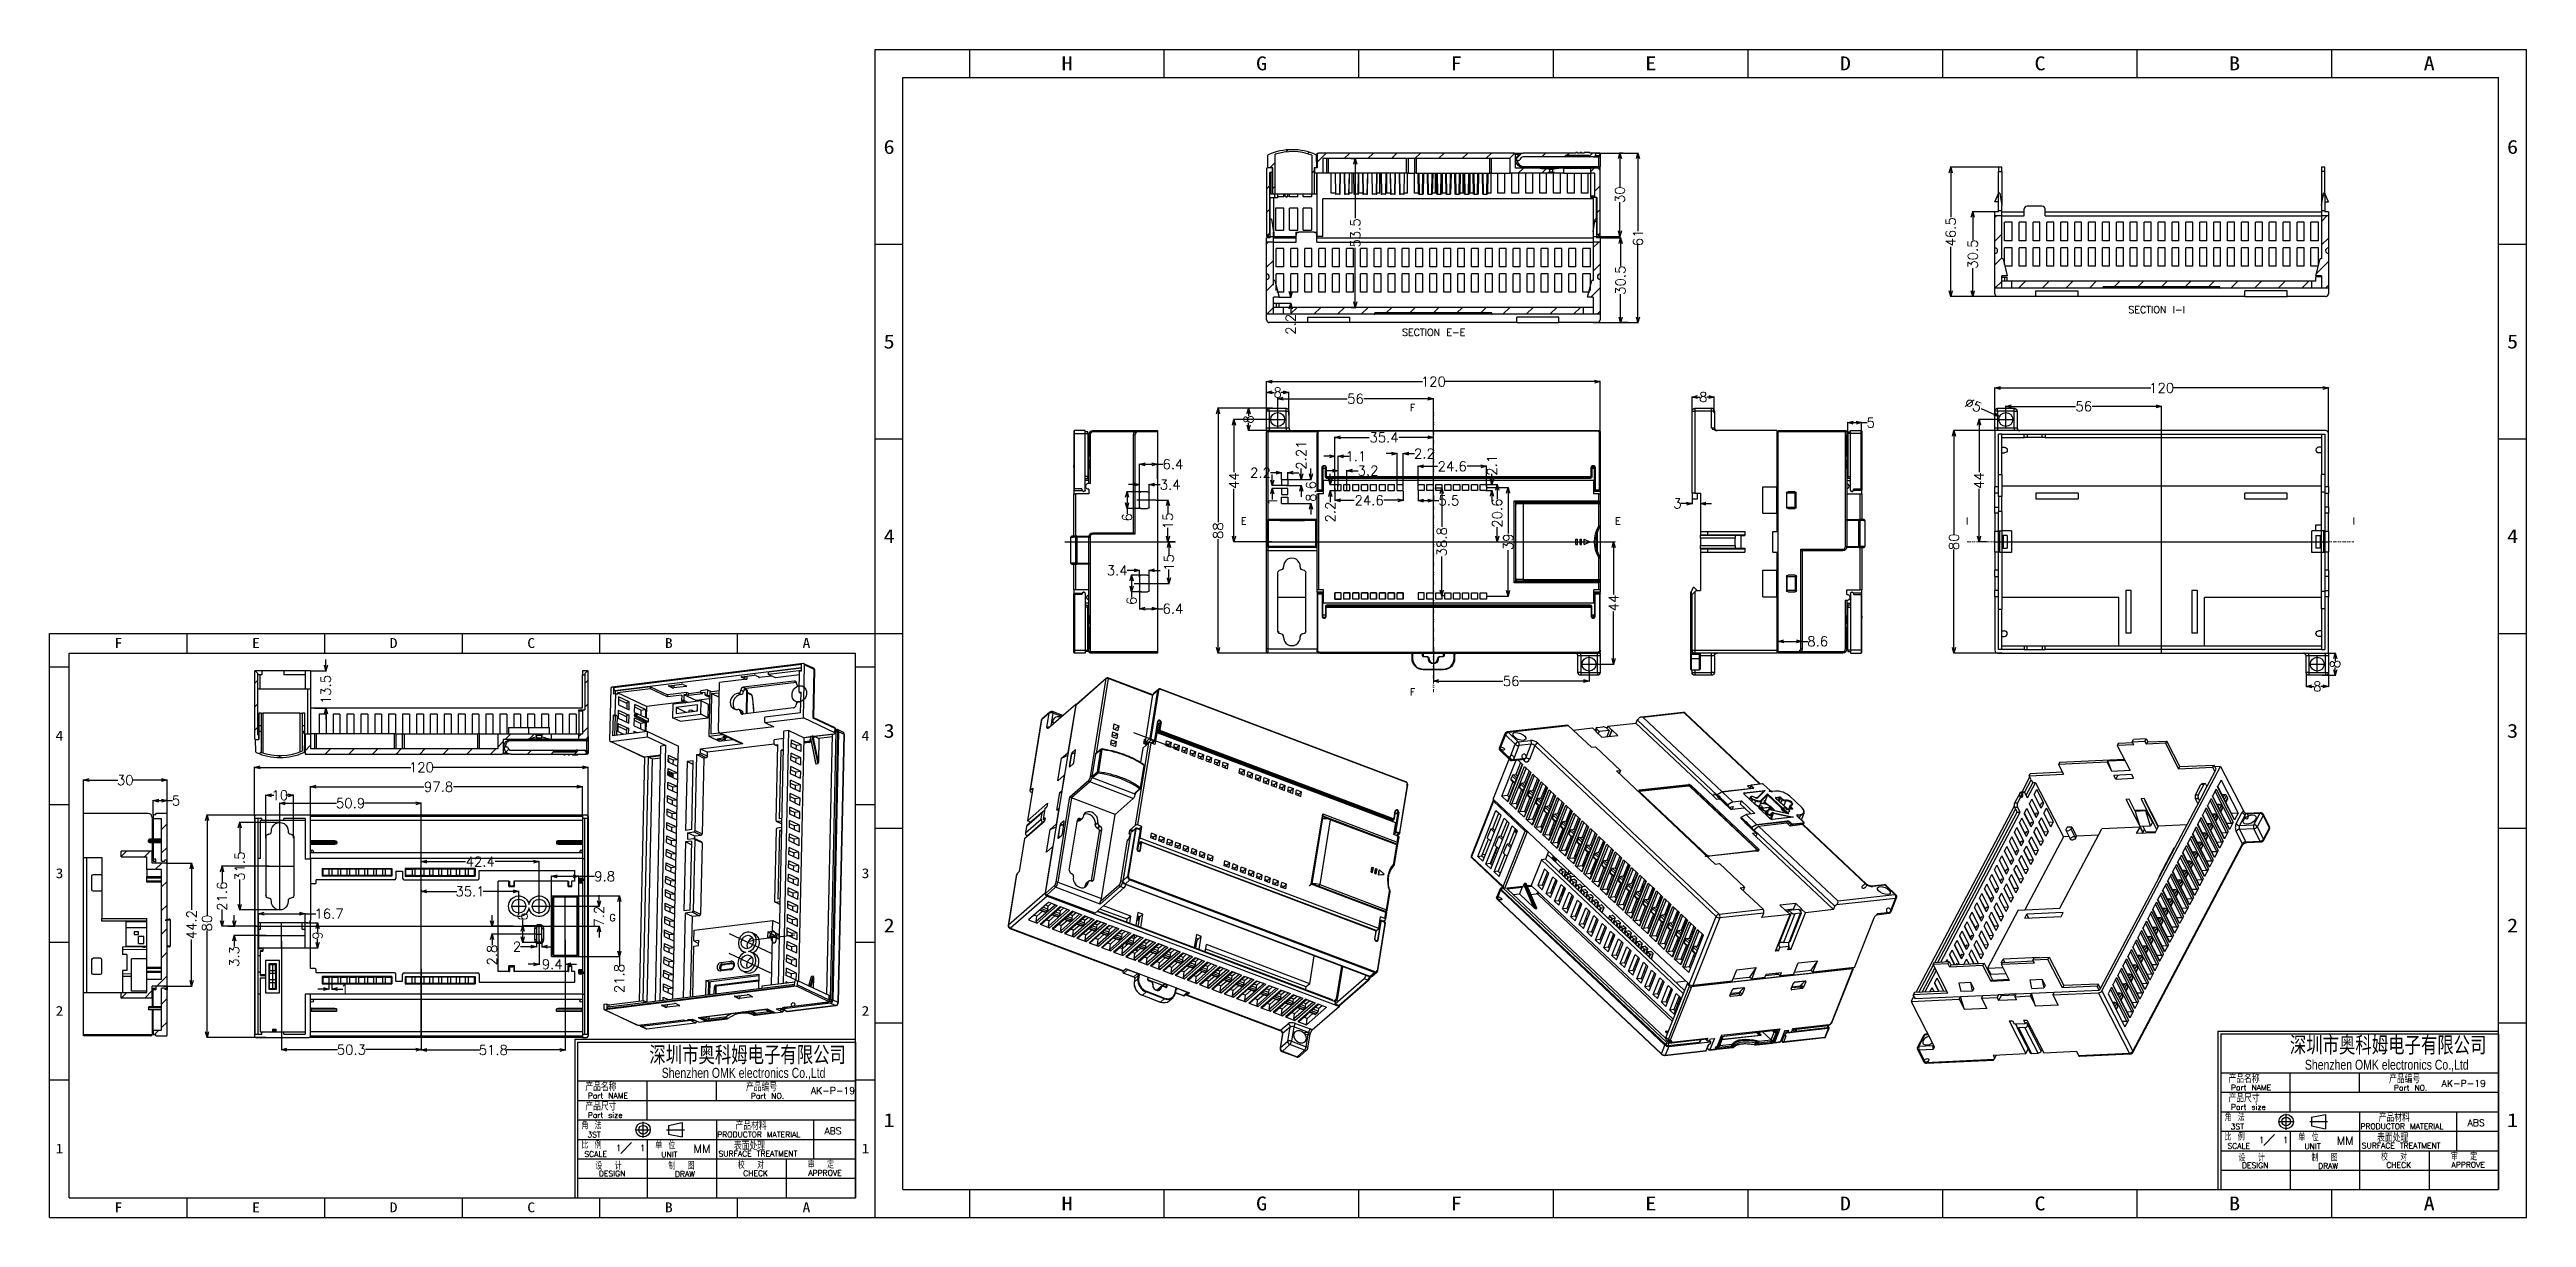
# Model space of a CAD drawing. Header units: millimetres. Extents: x 0 to 1853, y 0 to 821.
# Drawn here: x 962 to 1853, y 401 to 821 of the extents above; entities that cross this region are included whole.
import ezdxf
from ezdxf.enums import TextEntityAlignment as Align
from ezdxf.lldxf.tags import DXFTag

# ---------------------------------------------------------------- set-up
doc = ezdxf.new("R2010")
doc.units = ezdxf.units.MM
doc.header["$MEASUREMENT"] = 0
doc.linetypes.add('DIVIDE', pattern=[31.75, 12.7, -6.35, 0, -6.35, 0, -6.35])
doc.layers.get('0').update_dxf_attribs({"linetype": 'CONTINUOUS'})
doc.layers.get('Defpoints').update_dxf_attribs({"linetype": 'CONTINUOUS'})
for name, color, linetype in [('1', 7, 'CONTINUOUS'), ('3', 7, 'CONTINUOUS'), ('4', 7, 'CONTINUOUS'), ('5', 7, 'CONTINUOUS'), ('6', 7, 'CONTINUOUS'), ('7', 7, 'CONTINUOUS'), ('8', 7, 'CONTINUOUS'), ('9', 7, 'CONTINUOUS'), ('CENTER', 1, 'CENTER'), ('text', 4, 'CONTINUOUS')]:
    doc.layers.add(name, color=color, linetype=linetype)
doc.layers.add('hatch', color=56, linetype='CONTINUOUS', lineweight=9)
doc.styles.add('romans', font='romans.shx', dxfattribs={"width": 0.75, "bigfont": 'fangsong.shx'})
doc.styles.get("Standard").update_dxf_attribs({"font": 'txt', "bigfont": 'gbcbig.shx'})
doc.styles.add('TEXTSTYLE_0', font='txt', dxfattribs={"width": 0.8})
doc.styles.add('TXT', font='txt.shx', dxfattribs={"bigfont": 'gbcbig.shx'})
tags = doc.linetypes.add('CENTER', pattern=[2, 1.25, -0.25, 0.25, -0.25]).pattern_tags.tags
tags[10:11] = [DXFTag(74, 4), DXFTag(75, 0), DXFTag(340, '0'), DXFTag(46, 0.0), DXFTag(50, 0.0), DXFTag(44, 0.0), DXFTag(45, 0.0)]
tags[8:9] = [DXFTag(74, 4), DXFTag(75, 0), DXFTag(340, '0'), DXFTag(46, 0.0), DXFTag(50, 0.0), DXFTag(44, 0.0), DXFTag(45, 0.0)]
tags[6:7] = [DXFTag(74, 4), DXFTag(75, 0), DXFTag(340, '0'), DXFTag(46, 0.0), DXFTag(50, 0.0), DXFTag(44, 0.0), DXFTag(45, 0.0)]
tags[4:5] = [DXFTag(74, 4), DXFTag(75, 0), DXFTag(340, '0'), DXFTag(46, 0.0), DXFTag(50, 0.0), DXFTag(44, 0.0), DXFTag(45, 0.0)]
doc.dimstyles.get("Standard").update_dxf_attribs({"dimtxt": 3.5, "dimasz": 2, "dimexe": 0.18, "dimexo": 0.0625, "dimgap": 0.09, "dimtad": 0, "dimzin": 0, "dimdsep": 46, "dimtxsty": 'Standard', "dimblk": 'OPEN30', "dimcen": 0.09, "dimclrd": 3, "dimclre": 3, "dimclrt": 6, "dimadec": 0, "dimazin": 0, "dimtfac": 1, "dimtdec": 4, "dimtofl": 0, "dimtmove": 0, "dimatfit": 3, "dimldrblk": 'OPEN30', "dimfxl": 0, "dimtolj": 1, "dimtzin": 0, "dimlwd": 0, "dimlwe": 0, "dimarcsym": 0})

msp = doc.modelspace()

# ---------------------------------------------------------------- texts
at = {"color": 3, "style": 'TXT'}
for s, height, p in [('产品名称', 2.8, (1155.094, 446.269)), ('Part NAME', 2, (1155.988, 443.579)), ('产品编号', 2.8, (1212.867, 446.174)), ('产品名称', 2.8, (1746.165, 449.197)), ('Part NAME', 2, (1747.06, 446.508)), ('产品编号', 2.8, (1803.938, 449.103)), ('Part NO.', 2, (1805.683, 446.413)), ('产品尺寸', 2.8, (1155.094, 439.269)), ('Part size', 2, (1155.988, 436.579)), ('Part NO.', 2, (1214.612, 443.485)), ('角 法', 2.5, (1744.773, 435.488)), ('产品尺寸', 2.8, (1746.165, 442.197)), ('Part size', 2, (1747.06, 439.508)), ('产品材料', 2.8, (1800.183, 435.244)), ('角 法', 2.5, (1153.702, 432.559)), ('比 例', 2.5, (1153.702, 425.559)), ('3ST', 2, (1155.863, 429.573)), ('单 位', 2.5, (1180.262, 425.359)), ('PRODUCTOR MATERIAL', 2, (1202.551, 429.615)), ('表面处理', 2.8, (1208.538, 425.06)), ('产品材料', 2.8, (1209.112, 432.315)), ('比 例', 2.5, (1744.773, 428.488)), ('3ST', 2, (1746.934, 432.501)), ('单 位', 2.5, (1771.334, 428.288)), ('PRODUCTOR MATERIAL', 2, (1793.622, 432.544)), ('表面处理', 2.8, (1799.609, 427.989)), ('SCALE', 2, (1154.736, 422.573)), ('设  计', 2.5, (1158.702, 418.026)), ('UNIT', 2, (1182.398, 422.411)), ('制  图', 2.5, (1184.926, 418.052)), ('SURFACE TREATMENT', 2, (1203.03, 422.703)), ('校  对', 2.5, (1209.934, 418.328)), ('审  定', 2.5, (1235.087, 418.436)), ('SCALE', 2, (1745.807, 425.501)), ('设  计', 2.5, (1749.773, 420.954)), ('DESIGN', 2, (1751.026, 418.511)), ('UNIT', 2, (1773.469, 425.339)), ('制  图', 2.5, (1775.997, 420.98)), ('DRAW', 2, (1778.406, 418.32)), ('SURFACE TREATMENT', 2, (1794.101, 425.632)), ('校  对', 2.5, (1801.006, 421.256)), ('CHECK', 2, (1802.955, 418.622)), ('审  定', 2.5, (1826.158, 421.365)), ('APPROVE', 2, (1826.382, 418.729)), ('DESIGN', 2, (1159.954, 415.582)), ('DRAW', 2, (1187.334, 415.392)), ('CHECK', 2, (1211.884, 415.694)), ('APPROVE', 2, (1235.31, 415.8))]:
    msp.add_text(s, height=height, dxfattribs=at).set_placement(p)
at = {"color": 6, "style": 'TXT'}
for s, p in [('AK-P-19', (1244.174, 445.182)), ('AK-P-19', (1830.817, 447.769)), ('ABS', (1244.174, 430.687)), ('ABS', (1835.245, 433.616))]:
    msp.add_text(s, height=2.4423, dxfattribs=at).set_placement(p, align=Align.CENTER)
for p in [(1785.049, 426.93), (1193.978, 424.002)]:
    msp.add_text('MM', height=3, dxfattribs=at).set_placement(p)
at = {"color": 1, "lineweight": 60, "char_height": 5.76, "width": 133.10416, "attachment_point": 1, "style": 'romans'}
for insert in [(1768.247, 465.745), (1178.113, 462.243)]:
    msp.add_mtext('{\\fKaiTi_GB2312|b0|i0|c134|p49;\\C1;深圳市奥科姆电子有限公司}', dxfattribs=dict(at, insert=insert))
at = {"color": 6, "char_height": 3.6, "width": 92.763, "attachment_point": 1, "style": 'romans'}
for insert in [(1182.565, 454.588), (1773.636, 457.516)]:
    msp.add_mtext('{\\fArial|b0|i0|c0|p34;\\C6;Shenzhen OMK electronics Co.,Ltd}', dxfattribs=dict(at, insert=insert))
at = {"layer": 'hatch', "color": 6}
for s, p in [('SECTION I-I', (1720.364, 727.21)), ('SECTION E-E', (1460.281, 719.081)), ('F', (1452.636, 692.005)), ('E', (1391.937, 651.265)), ('E', (1526.537, 651.265)), ('I', (1652.177, 651.265)), ('I', (1791.311, 651.265)), ('F', (1452.636, 589.706)), ('G', (1164.892, 508.613))]:
    msp.add_text(s, height=2.5, dxfattribs=at).set_placement(p, align=Align.MIDDLE)
at = {"layer": 'text', "style": 'TXT'}
for p in [(1757.14, 427.537), (1166.068, 424.608)]:
    msp.add_text('1   1', height=2.25, dxfattribs=at).set_placement(p)

# ---------------------------------------------------------------- blocks, each defined once
blk = doc.blocks.new('_Open30')
at = {"color": 0, "linetype": 'ByBlock', "lineweight": -2}
for p, q in [((-1, 0.27), (0, 0)), ((0, 0), (-1, -0.27)), ((0, 0), (-1, 0))]:
    blk.add_line(p, q, dxfattribs=at)
blk = doc.blocks.new('*D84')
at = {"color": 3}
for p, q in [((1400.14, 687.83), (1400.14, 701.54)), ((1402.14, 701.36), (1456.25, 701.36)), ((1518.14, 701.36), (1464.02, 701.36)), ((1520.14, 681.96), (1520.14, 701.54))]:
    blk.add_line(p, q, dxfattribs=at)
at = {"layer": 'Defpoints', "color": 0}
for p in [(1520.14, 701.36), (1400.14, 687.77), (1520.14, 681.9)]:
    blk.add_point(p, dxfattribs=at)
at = {"color": 3, "xscale": 2, "yscale": 2, "zscale": 2, "rotation": 180}
blk.add_blockref('_Open30', (1400.14, 701.36), dxfattribs=at)
at = {"color": 3, "xscale": 2, "yscale": 2, "zscale": 2}
blk.add_blockref('_Open30', (1520.14, 701.36), dxfattribs=at)
at = {"color": 6, "insert": (1460.14, 701.36), "char_height": 3.5, "attachment_point": 5}
blk.add_mtext('\\A1;120', dxfattribs=at)
blk = doc.blocks.new('*D85')
at = {"color": 3}
for p, q in [((1400.14, 695.67), (1400.14, 697.65)), ((1402.14, 697.47), (1402.88, 697.47)), ((1406.14, 697.47), (1405.39, 697.47)), ((1408.14, 689.25), (1408.14, 697.65))]:
    blk.add_line(p, q, dxfattribs=at)
at = {"layer": 'Defpoints', "color": 0}
for p in [(1400.14, 697.47), (1400.14, 695.61), (1408.14, 689.19)]:
    blk.add_point(p, dxfattribs=at)
at = {"color": 3, "xscale": 2, "yscale": 2, "zscale": 2, "rotation": 180}
blk.add_blockref('_Open30', (1400.14, 697.47), dxfattribs=at)
at = {"color": 3, "xscale": 2, "yscale": 2, "zscale": 2}
blk.add_blockref('_Open30', (1408.14, 697.47), dxfattribs=at)
at = {"color": 6, "insert": (1404.14, 697.47), "char_height": 3.5, "attachment_point": 5}
blk.add_mtext('\\A1;8', dxfattribs=at)
blk = doc.blocks.new('*D86')
at = {"color": 3}
for p, q in [((1402.3, 691.77), (1382.54, 691.77)), ((1382.72, 689.77), (1382.72, 650.77)), ((1382.72, 605.77), (1382.72, 644.76)), ((1402.3, 603.77), (1382.54, 603.77))]:
    blk.add_line(p, q, dxfattribs=at)
at = {"layer": 'Defpoints', "color": 0}
for p in [(1402.36, 691.77), (1382.72, 603.77), (1402.36, 603.77)]:
    blk.add_point(p, dxfattribs=at)
at = {"color": 3, "xscale": 2, "yscale": 2, "zscale": 2}
for p, rotation in [((1382.72, 691.77), 90), ((1382.72, 603.77), 270)]:
    blk.add_blockref('_Open30', p, dxfattribs=dict(at, rotation=rotation))
at = {"color": 6, "insert": (1382.72, 647.77), "char_height": 3.5, "attachment_point": 5, "rotation": 90}
blk.add_mtext('\\A1;88', dxfattribs=at)
blk = doc.blocks.new('*D87')
at = {"color": 3}
for p, q in [((1394.26, 691.77), (1393.48, 691.77)), ((1393.66, 689.77), (1393.66, 689.02)), ((1393.66, 685.77), (1393.66, 686.51)), ((1401.53, 683.77), (1393.48, 683.77))]:
    blk.add_line(p, q, dxfattribs=at)
at = {"layer": 'Defpoints', "color": 0}
for p in [(1394.32, 691.77), (1393.66, 683.77), (1401.59, 683.77)]:
    blk.add_point(p, dxfattribs=at)
at = {"color": 3, "xscale": 2, "yscale": 2, "zscale": 2}
for p, rotation in [((1393.66, 691.77), 90), ((1393.66, 683.77), 270)]:
    blk.add_blockref('_Open30', p, dxfattribs=dict(at, rotation=rotation))
at = {"color": 6, "insert": (1393.66, 687.77), "char_height": 3.5, "attachment_point": 5, "rotation": 90}
blk.add_mtext('\\A1;8', dxfattribs=at)
blk = doc.blocks.new('*D88')
at = {"color": 3}
for p, q in [((1404.14, 690.58), (1404.14, 695.38)), ((1406.14, 695.2), (1429.13, 695.2)), ((1458.14, 695.2), (1435.14, 695.2)), ((1460.14, 681.37), (1460.14, 695.38))]:
    blk.add_line(p, q, dxfattribs=at)
at = {"layer": 'Defpoints', "color": 0}
for p in [(1460.14, 695.2), (1404.14, 690.52), (1460.14, 681.31)]:
    blk.add_point(p, dxfattribs=at)
at = {"color": 3, "xscale": 2, "yscale": 2, "zscale": 2, "rotation": 180}
blk.add_blockref('_Open30', (1404.14, 695.2), dxfattribs=at)
at = {"color": 3, "xscale": 2, "yscale": 2, "zscale": 2}
blk.add_blockref('_Open30', (1460.14, 695.2), dxfattribs=at)
at = {"color": 6, "insert": (1432.14, 695.2), "char_height": 3.5, "attachment_point": 5}
blk.add_mtext('\\A1;56', dxfattribs=at)
blk = doc.blocks.new('*D89')
at = {"color": 3}
for p, q in [((1401.32, 687.77), (1388.21, 687.77)), ((1388.39, 685.77), (1388.39, 668.77)), ((1388.39, 645.77), (1388.39, 662.76)), ((1401.93, 643.77), (1388.21, 643.77))]:
    blk.add_line(p, q, dxfattribs=at)
at = {"layer": 'Defpoints', "color": 0}
for p in [(1401.39, 687.77), (1388.39, 643.77), (1402, 643.77)]:
    blk.add_point(p, dxfattribs=at)
at = {"color": 3, "xscale": 2, "yscale": 2, "zscale": 2}
for p, rotation in [((1388.39, 687.77), 90), ((1388.39, 643.77), 270)]:
    blk.add_blockref('_Open30', p, dxfattribs=dict(at, rotation=rotation))
at = {"color": 6, "insert": (1388.39, 665.77), "char_height": 3.5, "attachment_point": 5, "rotation": 90}
blk.add_mtext('\\A1;44', dxfattribs=at)
blk = doc.blocks.new('*D90')
at = {"color": 3}
for p, q in [((1518.93, 783.58), (1533.91, 783.58)), ((1533.73, 781.58), (1533.73, 755.5)), ((1533.73, 724.58), (1533.73, 750.66)), ((1517.61, 722.58), (1533.91, 722.58))]:
    blk.add_line(p, q, dxfattribs=at)
at = {"layer": 'Defpoints', "color": 0}
for p in [(1518.87, 783.58), (1533.73, 783.58), (1517.55, 722.58)]:
    blk.add_point(p, dxfattribs=at)
at = {"color": 3, "xscale": 2, "yscale": 2, "zscale": 2}
for p, rotation in [((1533.73, 783.58), 90), ((1533.73, 722.58), 270)]:
    blk.add_blockref('_Open30', p, dxfattribs=dict(at, rotation=rotation))
at = {"color": 6, "insert": (1533.73, 753.08), "char_height": 3.5, "attachment_point": 5, "rotation": 90}
blk.add_mtext('\\A1;61', dxfattribs=at)
blk = doc.blocks.new('*D91')
at = {"color": 3}
for p, q in [((1528.37, 783.58), (1527.07, 783.58)), ((1527.25, 781.58), (1527.25, 771.3)), ((1527.25, 755.58), (1527.25, 765.87)), ((1520.2, 753.58), (1527.43, 753.58))]:
    blk.add_line(p, q, dxfattribs=at)
at = {"layer": 'Defpoints', "color": 0}
for p in [(1527.25, 783.58), (1528.43, 783.58), (1520.14, 753.58)]:
    blk.add_point(p, dxfattribs=at)
at = {"color": 3, "xscale": 2, "yscale": 2, "zscale": 2}
for p, rotation in [((1527.25, 783.58), 90), ((1527.25, 753.58), 270)]:
    blk.add_blockref('_Open30', p, dxfattribs=dict(at, rotation=rotation))
at = {"color": 6, "insert": (1527.25, 768.58), "char_height": 3.5, "attachment_point": 5, "rotation": 90}
blk.add_mtext('\\A1;30', dxfattribs=at)
blk = doc.blocks.new('*D92')
at = {"color": 3}
for p, q in [((1520.2, 753.08), (1527.64, 753.08)), ((1527.46, 751.08), (1527.46, 742.88)), ((1527.46, 724.58), (1527.46, 732.78)), ((1530.24, 722.58), (1527.28, 722.58))]:
    blk.add_line(p, q, dxfattribs=at)
at = {"layer": 'Defpoints', "color": 0}
for p in [(1520.14, 753.08), (1527.46, 722.58), (1530.3, 722.58)]:
    blk.add_point(p, dxfattribs=at)
at = {"color": 3, "xscale": 2, "yscale": 2, "zscale": 2}
for p, rotation in [((1527.46, 753.08), 90), ((1527.46, 722.58), 270)]:
    blk.add_blockref('_Open30', p, dxfattribs=dict(at, rotation=rotation))
at = {"color": 6, "insert": (1527.46, 737.83), "char_height": 3.5, "attachment_point": 5, "rotation": 90}
blk.add_mtext('\\A1;30.5', dxfattribs=at)
blk = doc.blocks.new('*D93')
at = {"color": 3}
for p, q in [((1404.7, 731.78), (1409, 731.78)), ((1408.82, 733.78), (1408.82, 735.78)), ((1404.7, 729.58), (1409, 729.58)), ((1408.82, 727.58), (1408.82, 725.58))]:
    blk.add_line(p, q, dxfattribs=at)
at = {"layer": 'Defpoints', "color": 0}
for p in [(1404.64, 731.78), (1404.64, 729.58), (1408.82, 729.58)]:
    blk.add_point(p, dxfattribs=at)
at = {"color": 3, "xscale": 2, "yscale": 2, "zscale": 2}
for p, rotation in [((1408.82, 731.78), 270), ((1408.82, 729.58), 90)]:
    blk.add_blockref('_Open30', p, dxfattribs=dict(at, rotation=rotation))
at = {"color": 6, "insert": (1408.82, 721.99), "char_height": 3.5, "attachment_point": 5, "rotation": 90}
blk.add_mtext('\\A1;2.2', dxfattribs=at)
blk = doc.blocks.new('*D94')
at = {"color": 3}
for p, q in [((1036.07, 545.08), (1036.07, 562.84)), ((1038.07, 562.66), (1092.26, 562.66)), ((1154.07, 562.66), (1100.02, 562.66)), ((1156.07, 543.38), (1156.07, 562.84))]:
    blk.add_line(p, q, dxfattribs=at)
at = {"layer": 'Defpoints', "color": 0}
for p in [(1156.07, 562.66), (1036.07, 545.01), (1156.07, 543.32)]:
    blk.add_point(p, dxfattribs=at)
at = {"color": 3, "xscale": 2, "yscale": 2, "zscale": 2, "rotation": 180}
blk.add_blockref('_Open30', (1036.07, 562.66), dxfattribs=at)
at = {"color": 3, "xscale": 2, "yscale": 2, "zscale": 2}
blk.add_blockref('_Open30', (1156.07, 562.66), dxfattribs=at)
at = {"color": 6, "insert": (1096.14, 562.66), "char_height": 3.5, "attachment_point": 5}
blk.add_mtext('\\A1;120', dxfattribs=at)
blk = doc.blocks.new('*D95')
at = {"color": 3}
for p, q in [((1056.27, 545.58), (1056.27, 555.84)), ((1058.27, 555.66), (1096.96, 555.66)), ((1152.07, 555.66), (1107.64, 555.66)), ((1154.07, 545.58), (1154.07, 555.84))]:
    blk.add_line(p, q, dxfattribs=at)
at = {"layer": 'Defpoints', "color": 0}
for p in [(1056.27, 555.66), (1056.27, 545.51), (1154.07, 545.51)]:
    blk.add_point(p, dxfattribs=at)
at = {"color": 3, "xscale": 2, "yscale": 2, "zscale": 2, "rotation": 180}
blk.add_blockref('_Open30', (1056.27, 555.66), dxfattribs=at)
at = {"color": 3, "xscale": 2, "yscale": 2, "zscale": 2}
blk.add_blockref('_Open30', (1154.07, 555.66), dxfattribs=at)
at = {"color": 6, "insert": (1102.3, 555.66), "char_height": 3.5, "attachment_point": 5}
blk.add_mtext('\\A1;97.8', dxfattribs=at)
blk = doc.blocks.new('*D96')
at = {"color": 3}
for p, q in [((1096.07, 518.64), (1096.07, 517.84)), ((1098.07, 518.02), (1108.87, 518.02)), ((1129.17, 518.02), (1118.38, 518.02)), ((1131.17, 515.53), (1131.17, 518.2))]:
    blk.add_line(p, q, dxfattribs=at)
at = {"layer": 'Defpoints', "color": 0}
for p in [(1096.07, 518.7), (1096.07, 518.02), (1131.17, 515.46)]:
    blk.add_point(p, dxfattribs=at)
at = {"color": 3, "xscale": 2, "yscale": 2, "zscale": 2, "rotation": 180}
blk.add_blockref('_Open30', (1096.07, 518.02), dxfattribs=at)
at = {"color": 3, "xscale": 2, "yscale": 2, "zscale": 2}
blk.add_blockref('_Open30', (1131.17, 518.02), dxfattribs=at)
at = {"color": 6, "insert": (1113.62, 518.02), "char_height": 3.5, "attachment_point": 5}
blk.add_mtext('\\A1;35.1', dxfattribs=at)
blk = doc.blocks.new('*D97')
at = {"color": 3}
for p, q in [((1096.07, 528.87), (1096.07, 528.58)), ((1098.07, 528.76), (1111.93, 528.76)), ((1136.47, 528.76), (1122.61, 528.76)), ((1138.47, 515.53), (1138.47, 528.94))]:
    blk.add_line(p, q, dxfattribs=at)
at = {"layer": 'Defpoints', "color": 0}
for p in [(1096.07, 528.93), (1096.07, 528.76), (1138.47, 515.46)]:
    blk.add_point(p, dxfattribs=at)
at = {"color": 3, "xscale": 2, "yscale": 2, "zscale": 2, "rotation": 180}
blk.add_blockref('_Open30', (1096.07, 528.76), dxfattribs=at)
at = {"color": 3, "xscale": 2, "yscale": 2, "zscale": 2}
blk.add_blockref('_Open30', (1138.47, 528.76), dxfattribs=at)
at = {"color": 6, "insert": (1117.27, 528.76), "char_height": 3.5, "attachment_point": 5}
blk.add_mtext('\\A1;42.4', dxfattribs=at)
blk = doc.blocks.new('*D98')
at = {"color": 3}
for p, q in [((1141.29, 512.71), (1160.22, 512.71)), ((1160.04, 514.71), (1160.04, 516.71)), ((1141.29, 505.51), (1160.22, 505.51)), ((1160.04, 503.51), (1160.04, 501.51))]:
    blk.add_line(p, q, dxfattribs=at)
at = {"layer": 'Defpoints', "color": 0}
for p in [(1141.22, 512.71), (1141.22, 505.51), (1160.04, 505.51)]:
    blk.add_point(p, dxfattribs=at)
at = {"color": 3, "xscale": 2, "yscale": 2, "zscale": 2}
for p, rotation in [((1160.04, 512.71), 270), ((1160.04, 505.51), 90)]:
    blk.add_blockref('_Open30', p, dxfattribs=dict(at, rotation=rotation))
at = {"color": 6, "insert": (1160.04, 509.11), "char_height": 3.5, "attachment_point": 5, "rotation": 90}
blk.add_mtext('\\A1;7.2', dxfattribs=at)
blk = doc.blocks.new('*D99')
at = {"color": 3}
for p, q in [((1142.97, 516.48), (1142.97, 523.66)), ((1144.97, 523.48), (1150.77, 523.48)), ((1152.77, 516.48), (1152.77, 523.66)), ((1152.77, 523.48), (1158.43, 523.48))]:
    blk.add_line(p, q, dxfattribs=at)
at = {"layer": 'Defpoints', "color": 0}
for p in [(1152.77, 523.48), (1142.97, 516.41), (1152.77, 516.41)]:
    blk.add_point(p, dxfattribs=at)
at = {"color": 3, "xscale": 2, "yscale": 2, "zscale": 2, "rotation": 180}
blk.add_blockref('_Open30', (1142.97, 523.48), dxfattribs=at)
at = {"color": 3, "xscale": 2, "yscale": 2, "zscale": 2}
blk.add_blockref('_Open30', (1152.77, 523.48), dxfattribs=at)
at = {"color": 6, "insert": (1162.02, 523.48), "char_height": 3.5, "attachment_point": 5}
blk.add_mtext('\\A1;9.8', dxfattribs=at)
blk = doc.blocks.new('*D100')
at = {"color": 3}
for p, q in [((1152.27, 516.41), (1167.5, 516.41)), ((1167.32, 514.41), (1167.32, 496.61)), ((1152.84, 494.61), (1167.5, 494.61)), ((1167.32, 494.61), (1167.32, 491.45))]:
    blk.add_line(p, q, dxfattribs=at)
at = {"layer": 'Defpoints', "color": 0}
for p in [(1152.21, 516.41), (1152.77, 494.61), (1167.32, 494.61)]:
    blk.add_point(p, dxfattribs=at)
at = {"color": 3, "xscale": 2, "yscale": 2, "zscale": 2}
for p, rotation in [((1167.32, 516.41), 90), ((1167.32, 494.61), 270)]:
    blk.add_blockref('_Open30', p, dxfattribs=dict(at, rotation=rotation))
at = {"color": 6, "insert": (1167.32, 486.69), "char_height": 3.5, "attachment_point": 5, "rotation": 90}
blk.add_mtext('\\A1;21.8', dxfattribs=at)
blk = doc.blocks.new('*D101')
at = {"color": 3}
for p, q in [((1662.4, 762.47), (1654.01, 762.47)), ((1654.19, 760.47), (1654.19, 752.27)), ((1654.19, 733.97), (1654.19, 742.18)), ((1664.24, 731.97), (1654.01, 731.97))]:
    blk.add_line(p, q, dxfattribs=at)
at = {"layer": 'Defpoints', "color": 0}
for p in [(1654.19, 762.47), (1662.46, 762.47), (1664.3, 731.97)]:
    blk.add_point(p, dxfattribs=at)
at = {"color": 3, "xscale": 2, "yscale": 2, "zscale": 2}
for p, rotation in [((1654.19, 762.47), 90), ((1654.19, 731.97), 270)]:
    blk.add_blockref('_Open30', p, dxfattribs=dict(at, rotation=rotation))
at = {"color": 6, "insert": (1654.19, 747.22), "char_height": 3.5, "attachment_point": 5, "rotation": 90}
blk.add_mtext('\\A1;30.5', dxfattribs=at)
blk = doc.blocks.new('*D102')
at = {"color": 3}
for p, q in [((1663.93, 778.47), (1646.07, 778.47)), ((1646.25, 776.47), (1646.25, 760.56)), ((1646.25, 733.97), (1646.25, 749.88)), ((1659.06, 731.97), (1646.07, 731.97))]:
    blk.add_line(p, q, dxfattribs=at)
at = {"layer": 'Defpoints', "color": 0}
for p in [(1664, 778.47), (1646.25, 731.97), (1659.12, 731.97)]:
    blk.add_point(p, dxfattribs=at)
at = {"color": 3, "xscale": 2, "yscale": 2, "zscale": 2}
for p, rotation in [((1646.25, 778.47), 90), ((1646.25, 731.97), 270)]:
    blk.add_blockref('_Open30', p, dxfattribs=dict(at, rotation=rotation))
at = {"color": 6, "insert": (1646.25, 755.22), "char_height": 3.5, "attachment_point": 5, "rotation": 90}
blk.add_mtext('\\A1;46.5', dxfattribs=at)
blk = doc.blocks.new('*D103')
at = {"color": 3}
for p, q in [((1664.7, 683.77), (1647.23, 683.77)), ((1647.41, 681.77), (1647.41, 646.48)), ((1647.41, 605.77), (1647.41, 641.05)), ((1664.7, 603.77), (1647.23, 603.77))]:
    blk.add_line(p, q, dxfattribs=at)
at = {"layer": 'Defpoints', "color": 0}
for p in [(1664.76, 683.77), (1647.41, 603.77), (1664.76, 603.77)]:
    blk.add_point(p, dxfattribs=at)
at = {"color": 3, "xscale": 2, "yscale": 2, "zscale": 2}
for p, rotation in [((1647.41, 683.77), 90), ((1647.41, 603.77), 270)]:
    blk.add_blockref('_Open30', p, dxfattribs=dict(at, rotation=rotation))
at = {"color": 6, "insert": (1647.41, 643.77), "char_height": 3.5, "attachment_point": 5, "rotation": 90}
blk.add_mtext('\\A1;80', dxfattribs=at)
blk = doc.blocks.new('*D104')
at = {"color": 3}
for p, q in [((1662.1, 687.83), (1662.1, 699.29)), ((1664.1, 699.11), (1718.21, 699.11)), ((1780.1, 699.11), (1725.98, 699.11)), ((1782.1, 681.54), (1782.1, 699.29))]:
    blk.add_line(p, q, dxfattribs=at)
at = {"layer": 'Defpoints', "color": 0}
for p in [(1782.1, 699.11), (1662.1, 687.77), (1782.1, 681.48)]:
    blk.add_point(p, dxfattribs=at)
at = {"color": 3, "xscale": 2, "yscale": 2, "zscale": 2, "rotation": 180}
blk.add_blockref('_Open30', (1662.1, 699.11), dxfattribs=at)
at = {"color": 3, "xscale": 2, "yscale": 2, "zscale": 2}
blk.add_blockref('_Open30', (1782.1, 699.11), dxfattribs=at)
at = {"color": 6, "insert": (1722.1, 699.11), "char_height": 3.5, "attachment_point": 5}
blk.add_mtext('\\A1;120', dxfattribs=at)
blk = doc.blocks.new('*D105')
at = {"color": 3}
for p, q in [((1779.87, 603.77), (1784.72, 603.77)), ((1784.54, 601.77), (1784.54, 601.02)), ((1784.54, 597.77), (1784.54, 598.51)), ((1779.87, 595.77), (1784.72, 595.77))]:
    blk.add_line(p, q, dxfattribs=at)
at = {"layer": 'Defpoints', "color": 0}
for p in [(1779.81, 603.77), (1784.54, 603.77), (1779.81, 595.77)]:
    blk.add_point(p, dxfattribs=at)
at = {"color": 3, "xscale": 2, "yscale": 2, "zscale": 2}
for p, rotation in [((1784.54, 603.77), 90), ((1784.54, 595.77), 270)]:
    blk.add_blockref('_Open30', p, dxfattribs=dict(at, rotation=rotation))
at = {"color": 6, "insert": (1784.54, 599.77), "char_height": 3.5, "attachment_point": 5, "rotation": 90}
blk.add_mtext('\\A1;8', dxfattribs=at)
blk = doc.blocks.new('*D106')
at = {"color": 3}
for p, q in [((1782.1, 597.86), (1782.1, 591.57)), ((1774.1, 596.7), (1774.1, 591.57)), ((1776.1, 591.75), (1776.84, 591.75)), ((1780.1, 591.75), (1779.35, 591.75))]:
    blk.add_line(p, q, dxfattribs=at)
at = {"layer": 'Defpoints', "color": 0}
for p in [(1782.1, 597.93), (1774.1, 596.77), (1782.1, 591.75)]:
    blk.add_point(p, dxfattribs=at)
at = {"color": 3, "xscale": 2, "yscale": 2, "zscale": 2, "rotation": 180}
blk.add_blockref('_Open30', (1774.1, 591.75), dxfattribs=at)
at = {"color": 3, "xscale": 2, "yscale": 2, "zscale": 2}
blk.add_blockref('_Open30', (1782.1, 591.75), dxfattribs=at)
at = {"color": 6, "insert": (1778.1, 591.75), "char_height": 3.5, "attachment_point": 5}
blk.add_mtext('\\A1;8', dxfattribs=at)
blk = doc.blocks.new('*D107')
at = {"color": 3}
for p, q in [((1666.1, 690.33), (1666.1, 692.65)), ((1668.1, 692.47), (1691.09, 692.47)), ((1720.1, 692.47), (1697.1, 692.47)), ((1722.1, 683.83), (1722.1, 692.65))]:
    blk.add_line(p, q, dxfattribs=at)
at = {"layer": 'Defpoints', "color": 0}
for p in [(1666.1, 690.27), (1722.1, 692.47), (1722.1, 683.77)]:
    blk.add_point(p, dxfattribs=at)
at = {"color": 3, "xscale": 2, "yscale": 2, "zscale": 2, "rotation": 180}
blk.add_blockref('_Open30', (1666.1, 692.47), dxfattribs=at)
at = {"color": 3, "xscale": 2, "yscale": 2, "zscale": 2}
blk.add_blockref('_Open30', (1722.1, 692.47), dxfattribs=at)
at = {"color": 6, "insert": (1694.1, 692.47), "char_height": 3.5, "attachment_point": 5}
blk.add_mtext('\\A1;56', dxfattribs=at)
blk = doc.blocks.new('*D108')
at = {"color": 3}
for p, q in [((1663.28, 687.77), (1656.24, 687.77)), ((1656.42, 685.77), (1656.42, 668.77)), ((1656.42, 645.77), (1656.42, 662.76)), ((1659.12, 643.77), (1656.24, 643.77))]:
    blk.add_line(p, q, dxfattribs=at)
at = {"layer": 'Defpoints', "color": 0}
for p in [(1663.35, 687.77), (1656.42, 643.77), (1659.18, 643.77)]:
    blk.add_point(p, dxfattribs=at)
at = {"color": 3, "xscale": 2, "yscale": 2, "zscale": 2}
for p, rotation in [((1656.42, 687.77), 90), ((1656.42, 643.77), 270)]:
    blk.add_blockref('_Open30', p, dxfattribs=dict(at, rotation=rotation))
at = {"color": 6, "insert": (1656.42, 665.77), "char_height": 3.5, "attachment_point": 5, "rotation": 90}
blk.add_mtext('\\A1;44', dxfattribs=at)
blk = doc.blocks.new('*D110')
at = {"color": 3}
for p, q in [((974.61, 546.17), (974.61, 558.23)), ((976.61, 558.05), (986.9, 558.05)), ((1002.61, 558.05), (992.33, 558.05)), ((1004.61, 545.97), (1004.61, 558.23))]:
    blk.add_line(p, q, dxfattribs=at)
at = {"layer": 'Defpoints', "color": 0}
for p in [(1004.61, 558.05), (974.61, 546.1), (1004.61, 545.9)]:
    blk.add_point(p, dxfattribs=at)
at = {"color": 3, "xscale": 2, "yscale": 2, "zscale": 2, "rotation": 180}
blk.add_blockref('_Open30', (974.61, 558.05), dxfattribs=at)
at = {"color": 3, "xscale": 2, "yscale": 2, "zscale": 2}
blk.add_blockref('_Open30', (1004.61, 558.05), dxfattribs=at)
at = {"color": 6, "insert": (989.61, 558.05), "char_height": 3.5, "attachment_point": 5}
blk.add_mtext('\\A1;30', dxfattribs=at)
blk = doc.blocks.new('*D111')
at = {"color": 3}
for p, q in [((999.61, 545.67), (999.61, 550.88)), ((1001.61, 550.7), (1002.61, 550.7)), ((1004.61, 548.23), (1004.61, 550.88)), ((1004.61, 550.7), (1006.61, 550.7))]:
    blk.add_line(p, q, dxfattribs=at)
at = {"layer": 'Defpoints', "color": 0}
for p in [(999.61, 545.6), (1004.61, 550.7), (1004.61, 548.17)]:
    blk.add_point(p, dxfattribs=at)
at = {"color": 3, "xscale": 2, "yscale": 2, "zscale": 2, "rotation": 180}
blk.add_blockref('_Open30', (999.61, 550.7), dxfattribs=at)
at = {"color": 3, "xscale": 2, "yscale": 2, "zscale": 2}
blk.add_blockref('_Open30', (1004.61, 550.7), dxfattribs=at)
at = {"color": 6, "insert": (1007.87, 550.7), "char_height": 3.5, "attachment_point": 5}
blk.add_mtext('\\A1;5', dxfattribs=at)
blk = doc.blocks.new('*D112')
at = {"color": 3}
for p, q in [((1004.16, 528.2), (1013.6, 528.2)), ((1013.42, 526.2), (1013.42, 511.44)), ((1013.42, 486), (1013.42, 500.76)), ((1003.36, 484), (1013.6, 484))]:
    blk.add_line(p, q, dxfattribs=at)
at = {"layer": 'Defpoints', "color": 0}
for p in [(1004.1, 528.2), (1003.3, 484), (1013.42, 484)]:
    blk.add_point(p, dxfattribs=at)
at = {"color": 3, "xscale": 2, "yscale": 2, "zscale": 2}
for p, rotation in [((1013.42, 528.2), 90), ((1013.42, 484), 270)]:
    blk.add_blockref('_Open30', p, dxfattribs=dict(at, rotation=rotation))
at = {"color": 6, "insert": (1013.42, 506.1), "char_height": 3.5, "attachment_point": 5, "rotation": 90}
blk.add_mtext('\\A1;44.2', dxfattribs=at)
blk = doc.blocks.new('*D113')
at = {"color": 3}
for p, q in [((1040.1, 545.51), (1018.83, 545.51)), ((1019.01, 543.51), (1019.01, 509.38)), ((1019.01, 467.51), (1019.01, 503.95)), ((1040.1, 465.51), (1018.83, 465.51))]:
    blk.add_line(p, q, dxfattribs=at)
at = {"layer": 'Defpoints', "color": 0}
for p in [(1040.17, 545.51), (1019.01, 465.51), (1040.17, 465.51)]:
    blk.add_point(p, dxfattribs=at)
at = {"color": 3, "xscale": 2, "yscale": 2, "zscale": 2}
for p, rotation in [((1019.01, 545.51), 90), ((1019.01, 465.51), 270)]:
    blk.add_blockref('_Open30', p, dxfattribs=dict(at, rotation=rotation))
at = {"color": 6, "insert": (1019.01, 506.66), "char_height": 3.5, "attachment_point": 5, "rotation": 90}
blk.add_mtext('\\A1;80', dxfattribs=at)
blk = doc.blocks.new('*D114')
at = {"color": 3}
for p, q in [((1056.34, 597.39), (1061.93, 597.39)), ((1061.75, 599.39), (1061.75, 601.39)), ((1057.68, 583.89), (1061.93, 583.89)), ((1061.75, 581.89), (1061.75, 579.89))]:
    blk.add_line(p, q, dxfattribs=at)
at = {"layer": 'Defpoints', "color": 0}
for p in [(1056.27, 597.39), (1057.61, 583.89), (1061.75, 583.89)]:
    blk.add_point(p, dxfattribs=at)
at = {"color": 3, "xscale": 2, "yscale": 2, "zscale": 2}
for p, rotation in [((1061.75, 597.39), 270), ((1061.75, 583.89), 90)]:
    blk.add_blockref('_Open30', p, dxfattribs=dict(at, rotation=rotation))
at = {"color": 6, "insert": (1061.75, 590.64), "char_height": 3.5, "attachment_point": 5, "rotation": 90}
blk.add_mtext('\\A1;13.5', dxfattribs=at)
blk = doc.blocks.new('*D115')
at = {"color": 3}
for p, q in [((1096.07, 490.12), (1096.07, 460.83)), ((1147.87, 496.02), (1147.87, 460.83)), ((1098.07, 461.01), (1117.22, 461.01)), ((1145.87, 461.01), (1126.73, 461.01))]:
    blk.add_line(p, q, dxfattribs=at)
at = {"layer": 'Defpoints', "color": 0}
for p in [(1096.07, 490.18), (1147.87, 496.09), (1096.07, 461.01)]:
    blk.add_point(p, dxfattribs=at)
at = {"color": 3, "xscale": 2, "yscale": 2, "zscale": 2, "rotation": 180}
blk.add_blockref('_Open30', (1096.07, 461.01), dxfattribs=at)
at = {"color": 3, "xscale": 2, "yscale": 2, "zscale": 2}
blk.add_blockref('_Open30', (1147.87, 461.01), dxfattribs=at)
at = {"color": 6, "insert": (1121.97, 461.01), "char_height": 3.5, "attachment_point": 5}
blk.add_mtext('\\A1;51.8', dxfattribs=at)
blk = doc.blocks.new('*D116')
at = {"color": 3}
for p, q in [((1040.17, 537.2), (1040.17, 552.81)), ((1042.17, 552.63), (1043.04, 552.63)), ((1048.17, 552.63), (1047.31, 552.63)), ((1050.17, 537.2), (1050.17, 552.81))]:
    blk.add_line(p, q, dxfattribs=at)
at = {"layer": 'Defpoints', "color": 0}
for p in [(1050.17, 552.63), (1040.17, 537.14), (1050.17, 537.14)]:
    blk.add_point(p, dxfattribs=at)
at = {"color": 3, "xscale": 2, "yscale": 2, "zscale": 2, "rotation": 180}
blk.add_blockref('_Open30', (1040.17, 552.63), dxfattribs=at)
at = {"color": 3, "xscale": 2, "yscale": 2, "zscale": 2}
blk.add_blockref('_Open30', (1050.17, 552.63), dxfattribs=at)
at = {"color": 6, "insert": (1045.17, 552.63), "char_height": 3.5, "attachment_point": 5}
blk.add_mtext('\\A1;10', dxfattribs=at)
blk = doc.blocks.new('*D117')
at = {"color": 3}
for p, q in [((1045.11, 542.86), (1030.57, 542.86)), ((1030.75, 540.86), (1030.75, 531.87)), ((1030.75, 513.36), (1030.75, 522.36)), ((1045.11, 511.36), (1030.57, 511.36))]:
    blk.add_line(p, q, dxfattribs=at)
at = {"layer": 'Defpoints', "color": 0}
for p in [(1045.17, 542.86), (1030.75, 511.36), (1045.17, 511.36)]:
    blk.add_point(p, dxfattribs=at)
at = {"color": 3, "xscale": 2, "yscale": 2, "zscale": 2}
for p, rotation in [((1030.75, 542.86), 90), ((1030.75, 511.36), 270)]:
    blk.add_blockref('_Open30', p, dxfattribs=dict(at, rotation=rotation))
at = {"color": 6, "insert": (1030.75, 527.11), "char_height": 3.5, "attachment_point": 5, "rotation": 90}
blk.add_mtext('\\A1;31.5', dxfattribs=at)
blk = doc.blocks.new('*D118')
at = {"color": 3}
for p, q in [((1045.17, 540.11), (1045.17, 549.95)), ((1047.17, 549.77), (1065.58, 549.77)), ((1094.07, 549.77), (1075.67, 549.77)), ((1096.07, 540.11), (1096.07, 549.95))]:
    blk.add_line(p, q, dxfattribs=at)
at = {"layer": 'Defpoints', "color": 0}
for p in [(1096.07, 549.77), (1045.17, 540.04), (1096.07, 540.04)]:
    blk.add_point(p, dxfattribs=at)
at = {"color": 3, "xscale": 2, "yscale": 2, "zscale": 2, "rotation": 180}
blk.add_blockref('_Open30', (1045.17, 549.77), dxfattribs=at)
at = {"color": 3, "xscale": 2, "yscale": 2, "zscale": 2}
blk.add_blockref('_Open30', (1096.07, 549.77), dxfattribs=at)
at = {"color": 6, "insert": (1070.62, 549.77), "char_height": 3.5, "attachment_point": 5}
blk.add_mtext('\\A1;50.9', dxfattribs=at)
blk = doc.blocks.new('*D119')
at = {"color": 3}
for p, q in [((1041.22, 527.11), (1024.22, 527.11)), ((1024.4, 525.11), (1024.4, 521.07)), ((1024.4, 507.51), (1024.4, 511.56)), ((1036.71, 505.51), (1024.22, 505.51))]:
    blk.add_line(p, q, dxfattribs=at)
at = {"layer": 'Defpoints', "color": 0}
for p in [(1041.28, 527.11), (1024.4, 505.51), (1036.77, 505.51)]:
    blk.add_point(p, dxfattribs=at)
at = {"color": 3, "xscale": 2, "yscale": 2, "zscale": 2}
for p, rotation in [((1024.4, 527.11), 90), ((1024.4, 505.51), 270)]:
    blk.add_blockref('_Open30', p, dxfattribs=dict(at, rotation=rotation))
at = {"color": 6, "insert": (1024.4, 516.31), "char_height": 3.5, "attachment_point": 5, "rotation": 90}
blk.add_mtext('\\A1;21.6', dxfattribs=at)
blk = doc.blocks.new('*D120')
at = {"color": 3}
for p, q in [((1060.88, 482.91), (1058.88, 482.91)), ((1062.88, 485.41), (1062.88, 482.73)), ((1063.88, 485.41), (1063.88, 482.73)), ((1065.88, 482.91), (1067.88, 482.91))]:
    blk.add_line(p, q, dxfattribs=at)
at = {"layer": 'Defpoints', "color": 0}
for p in [(1062.88, 485.47), (1063.88, 485.47), (1063.88, 482.91)]:
    blk.add_point(p, dxfattribs=at)
at = {"color": 3, "xscale": 2, "yscale": 2, "zscale": 2}
blk.add_blockref('_Open30', (1062.88, 482.91), dxfattribs=at)
at = {"color": 3, "xscale": 2, "yscale": 2, "zscale": 2, "rotation": 180}
blk.add_blockref('_Open30', (1063.88, 482.91), dxfattribs=at)
at = {"color": 6, "insert": (1068.55, 482.91), "char_height": 3.5, "attachment_point": 5}
blk.add_mtext('\\A1;1', dxfattribs=at)
blk = doc.blocks.new('*D121')
at = {"color": 3}
for p, q in [((1037.57, 504.58), (1037.57, 510.18)), ((1039.57, 510), (1052.27, 510)), ((1054.27, 504.58), (1054.27, 510.18)), ((1054.27, 510), (1058.14, 510))]:
    blk.add_line(p, q, dxfattribs=at)
at = {"layer": 'Defpoints', "color": 0}
for p in [(1054.27, 510), (1037.57, 504.51), (1054.27, 504.51)]:
    blk.add_point(p, dxfattribs=at)
at = {"color": 3, "xscale": 2, "yscale": 2, "zscale": 2, "rotation": 180}
blk.add_blockref('_Open30', (1037.57, 510), dxfattribs=at)
at = {"color": 3, "xscale": 2, "yscale": 2, "zscale": 2}
blk.add_blockref('_Open30', (1054.27, 510), dxfattribs=at)
at = {"color": 6, "insert": (1062.9, 510), "char_height": 3.5, "attachment_point": 5}
blk.add_mtext('\\A1;16.7', dxfattribs=at)
blk = doc.blocks.new('*D122')
at = {"color": 3}
for p, q in [((1045.77, 500.2), (1045.77, 460.95)), ((1096.07, 474.32), (1096.07, 460.95)), ((1047.77, 461.13), (1065.88, 461.13)), ((1094.07, 461.13), (1075.97, 461.13))]:
    blk.add_line(p, q, dxfattribs=at)
at = {"layer": 'Defpoints', "color": 0}
for p in [(1045.77, 500.27), (1096.07, 474.38), (1096.07, 461.13)]:
    blk.add_point(p, dxfattribs=at)
at = {"color": 3, "xscale": 2, "yscale": 2, "zscale": 2, "rotation": 180}
blk.add_blockref('_Open30', (1045.77, 461.13), dxfattribs=at)
at = {"color": 3, "xscale": 2, "yscale": 2, "zscale": 2}
blk.add_blockref('_Open30', (1096.07, 461.13), dxfattribs=at)
at = {"color": 6, "insert": (1070.92, 461.13), "char_height": 3.5, "attachment_point": 5}
blk.add_mtext('\\A1;50.3', dxfattribs=at)
blk = doc.blocks.new('*D123')
at = {"color": 3}
for p, q in [((1028.78, 507.51), (1028.78, 509.51)), ((1026.47, 505.51), (1028.96, 505.51)), ((1040.12, 502.21), (1028.6, 502.21)), ((1028.78, 500.21), (1028.78, 498.21))]:
    blk.add_line(p, q, dxfattribs=at)
at = {"layer": 'Defpoints', "color": 0}
for p in [(1026.41, 505.51), (1028.78, 502.21), (1040.18, 502.21)]:
    blk.add_point(p, dxfattribs=at)
at = {"color": 3, "xscale": 2, "yscale": 2, "zscale": 2}
for p, rotation in [((1028.78, 505.51), 270), ((1028.78, 502.21), 90)]:
    blk.add_blockref('_Open30', p, dxfattribs=dict(at, rotation=rotation))
at = {"color": 6, "insert": (1028.78, 494.62), "char_height": 3.5, "attachment_point": 5, "rotation": 90}
blk.add_mtext('\\A1;3.3', dxfattribs=at)
blk = doc.blocks.new('*D124')
at = {"color": 3}
for p, q in [((1054.76, 506.71), (1058.94, 506.71)), ((1058.76, 504.71), (1058.76, 503.47)), ((1058.76, 499.71), (1058.76, 500.96)), ((1054.34, 497.71), (1058.94, 497.71))]:
    blk.add_line(p, q, dxfattribs=at)
at = {"layer": 'Defpoints', "color": 0}
for p in [(1054.7, 506.71), (1058.76, 506.71), (1054.27, 497.71)]:
    blk.add_point(p, dxfattribs=at)
at = {"color": 3, "xscale": 2, "yscale": 2, "zscale": 2}
for p, rotation in [((1058.76, 506.71), 90), ((1058.76, 497.71), 270)]:
    blk.add_blockref('_Open30', p, dxfattribs=dict(at, rotation=rotation))
at = {"color": 6, "insert": (1058.76, 502.21), "char_height": 3.5, "attachment_point": 5, "rotation": 90}
blk.add_mtext('\\A1;9', dxfattribs=at)
blk = doc.blocks.new('*D125')
at = {"color": 3}
for p, q in [((1423.08, 666.26), (1423.08, 668.26)), ((1424.67, 664.26), (1422.9, 664.26)), ((1424.67, 662.06), (1422.9, 662.06)), ((1423.08, 660.06), (1423.08, 658.06))]:
    blk.add_line(p, q, dxfattribs=at)
at = {"layer": 'Defpoints', "color": 0}
for p in [(1423.08, 662.06), (1424.74, 664.26), (1424.74, 662.06)]:
    blk.add_point(p, dxfattribs=at)
at = {"color": 3, "xscale": 2, "yscale": 2, "zscale": 2}
for p, rotation in [((1423.08, 664.26), 270), ((1423.08, 662.06), 90)]:
    blk.add_blockref('_Open30', p, dxfattribs=dict(at, rotation=rotation))
at = {"color": 6, "insert": (1423.08, 654.47), "char_height": 3.5, "attachment_point": 5, "rotation": 90}
blk.add_mtext('\\A1;2.2', dxfattribs=at)
blk = doc.blocks.new('*D126')
at = {"color": 3}
for p, q in [((1424.74, 663.6), (1424.74, 681.47)), ((1426.74, 681.29), (1437.1, 681.29)), ((1458.14, 681.29), (1447.78, 681.29)), ((1460.14, 672.89), (1460.14, 681.47))]:
    blk.add_line(p, q, dxfattribs=at)
at = {"layer": 'Defpoints', "color": 0}
for p in [(1460.14, 681.29), (1460.14, 672.83), (1424.74, 663.54)]:
    blk.add_point(p, dxfattribs=at)
at = {"color": 3, "xscale": 2, "yscale": 2, "zscale": 2, "rotation": 180}
blk.add_blockref('_Open30', (1424.74, 681.29), dxfattribs=at)
at = {"color": 3, "xscale": 2, "yscale": 2, "zscale": 2}
blk.add_blockref('_Open30', (1460.14, 681.29), dxfattribs=at)
at = {"color": 6, "insert": (1442.44, 681.29), "char_height": 3.5, "attachment_point": 5}
blk.add_mtext('\\A1;35.4', dxfattribs=at)
blk = doc.blocks.new('*D127')
at = {"color": 3}
for p, q in [((1479.03, 664.36), (1483.28, 664.36)), ((1483.1, 662.36), (1483.1, 659.11)), ((1480.9, 643.77), (1483.28, 643.77)), ((1483.1, 645.77), (1483.1, 649.02))]:
    blk.add_line(p, q, dxfattribs=at)
at = {"layer": 'Defpoints', "color": 0}
for p in [(1478.96, 664.36), (1480.84, 643.77), (1483.1, 643.77)]:
    blk.add_point(p, dxfattribs=at)
at = {"color": 3, "xscale": 2, "yscale": 2, "zscale": 2}
for p, rotation in [((1483.1, 664.36), 90), ((1483.1, 643.77), 270)]:
    blk.add_blockref('_Open30', p, dxfattribs=dict(at, rotation=rotation))
at = {"color": 6, "insert": (1483.1, 654.07), "char_height": 3.5, "attachment_point": 5, "rotation": 90}
blk.add_mtext('\\A1;20.6', dxfattribs=at)
blk = doc.blocks.new('*D128')
at = {"color": 3}
for p, q in [((1454.63, 664.33), (1454.63, 671.09)), ((1456.63, 670.91), (1461.59, 670.91)), ((1477.23, 670.91), (1472.27, 670.91)), ((1479.23, 663.64), (1479.23, 671.09))]:
    blk.add_line(p, q, dxfattribs=at)
at = {"layer": 'Defpoints', "color": 0}
for p in [(1479.23, 670.91), (1454.63, 664.26), (1479.23, 663.58)]:
    blk.add_point(p, dxfattribs=at)
at = {"color": 3, "xscale": 2, "yscale": 2, "zscale": 2, "rotation": 180}
blk.add_blockref('_Open30', (1454.63, 670.91), dxfattribs=at)
at = {"color": 3, "xscale": 2, "yscale": 2, "zscale": 2}
blk.add_blockref('_Open30', (1479.23, 670.91), dxfattribs=at)
at = {"color": 6, "insert": (1466.93, 670.91), "char_height": 3.5, "attachment_point": 5}
blk.add_mtext('\\A1;24.6', dxfattribs=at)
blk = doc.blocks.new('*D129')
at = {"color": 3}
for p, q in [((1424.74, 663.1), (1424.74, 658.5)), ((1449.33, 662), (1449.33, 658.5)), ((1426.74, 658.68), (1431.7, 658.68)), ((1447.33, 658.68), (1442.38, 658.68))]:
    blk.add_line(p, q, dxfattribs=at)
at = {"layer": 'Defpoints', "color": 0}
for p in [(1424.74, 663.16), (1449.33, 662.06), (1424.74, 658.68)]:
    blk.add_point(p, dxfattribs=at)
at = {"color": 3, "xscale": 2, "yscale": 2, "zscale": 2, "rotation": 180}
blk.add_blockref('_Open30', (1424.74, 658.68), dxfattribs=at)
at = {"color": 3, "xscale": 2, "yscale": 2, "zscale": 2}
blk.add_blockref('_Open30', (1449.33, 658.68), dxfattribs=at)
at = {"color": 6, "insert": (1437.04, 658.68), "char_height": 3.5, "attachment_point": 5}
blk.add_mtext('\\A1;24.6', dxfattribs=at)
blk = doc.blocks.new('*D130')
at = {"color": 3}
for p, q in [((1481.2, 666.26), (1481.2, 668.26)), ((1478.98, 662.16), (1481.38, 662.16)), ((1481.22, 664.26), (1481.02, 664.26)), ((1481.2, 660.16), (1481.2, 658.16))]:
    blk.add_line(p, q, dxfattribs=at)
at = {"layer": 'Defpoints', "color": 0}
for p in [(1478.91, 662.16), (1481.2, 664.26), (1481.29, 664.26)]:
    blk.add_point(p, dxfattribs=at)
at = {"color": 3, "xscale": 2, "yscale": 2, "zscale": 2}
for p, rotation in [((1481.2, 664.26), 270), ((1481.2, 662.16), 90)]:
    blk.add_blockref('_Open30', p, dxfattribs=dict(at, rotation=rotation))
at = {"color": 6, "insert": (1481.2, 671.27), "char_height": 3.5, "attachment_point": 5, "rotation": 90}
blk.add_mtext('\\A1;2.1', dxfattribs=at)
blk = doc.blocks.new('*D131')
at = {"color": 3}
for p, q in [((1454.63, 662), (1454.63, 658.43)), ((1460.14, 660.44), (1460.14, 658.43)), ((1456.63, 658.61), (1458.14, 658.61)), ((1460.14, 658.61), (1462.14, 658.61))]:
    blk.add_line(p, q, dxfattribs=at)
at = {"layer": 'Defpoints', "color": 0}
for p in [(1454.63, 662.06), (1460.14, 660.51), (1460.14, 658.61)]:
    blk.add_point(p, dxfattribs=at)
at = {"color": 3, "xscale": 2, "yscale": 2, "zscale": 2, "rotation": 180}
blk.add_blockref('_Open30', (1454.63, 658.61), dxfattribs=at)
at = {"color": 3, "xscale": 2, "yscale": 2, "zscale": 2}
blk.add_blockref('_Open30', (1460.14, 658.61), dxfattribs=at)
at = {"color": 6, "insert": (1465.73, 658.61), "char_height": 3.5, "attachment_point": 5}
blk.add_mtext('\\A1;5.5', dxfattribs=at)
blk = doc.blocks.new('*D132')
at = {"color": 3}
for p, q in [((1403.54, 668.6), (1401.54, 668.6)), ((1405.54, 666.13), (1405.54, 668.78)), ((1407.74, 666.23), (1407.74, 668.78)), ((1409.74, 668.6), (1411.74, 668.6))]:
    blk.add_line(p, q, dxfattribs=at)
at = {"layer": 'Defpoints', "color": 0}
for p in [(1405.54, 668.6), (1405.54, 666.07), (1407.74, 666.17)]:
    blk.add_point(p, dxfattribs=at)
at = {"color": 3, "xscale": 2, "yscale": 2, "zscale": 2}
blk.add_blockref('_Open30', (1405.54, 668.6), dxfattribs=at)
at = {"color": 3, "xscale": 2, "yscale": 2, "zscale": 2, "rotation": 180}
blk.add_blockref('_Open30', (1407.74, 668.6), dxfattribs=at)
at = {"color": 6, "insert": (1397.95, 668.6), "char_height": 3.5, "attachment_point": 5}
blk.add_mtext('\\A1;2.2', dxfattribs=at)
blk = doc.blocks.new('*D133')
at = {"color": 3}
for p, q in [((1412.59, 668.17), (1412.59, 670.17)), ((1407.36, 666.17), (1412.77, 666.17)), ((1407.36, 663.96), (1412.77, 663.96)), ((1412.59, 661.96), (1412.59, 659.96))]:
    blk.add_line(p, q, dxfattribs=at)
at = {"layer": 'Defpoints', "color": 0}
for p in [(1407.3, 666.17), (1407.3, 663.96), (1412.59, 666.17)]:
    blk.add_point(p, dxfattribs=at)
at = {"color": 3, "xscale": 2, "yscale": 2, "zscale": 2}
for p, rotation in [((1412.59, 666.17), 270), ((1412.59, 663.96), 90)]:
    blk.add_blockref('_Open30', p, dxfattribs=dict(at, rotation=rotation))
at = {"color": 6, "insert": (1412.59, 674.93), "char_height": 3.5, "attachment_point": 5, "rotation": 90}
blk.add_mtext('\\A1;2.21', dxfattribs=at)
blk = doc.blocks.new('*D134')
at = {"color": 3}
for p, q in [((1416.12, 668.17), (1416.12, 670.17)), ((1411.15, 666.17), (1416.3, 666.17)), ((1407.7, 657.56), (1416.3, 657.56)), ((1416.12, 655.56), (1416.12, 653.56))]:
    blk.add_line(p, q, dxfattribs=at)
at = {"layer": 'Defpoints', "color": 0}
for p in [(1411.08, 666.17), (1407.64, 657.56), (1416.12, 657.56)]:
    blk.add_point(p, dxfattribs=at)
at = {"color": 3, "xscale": 2, "yscale": 2, "zscale": 2}
for p, rotation in [((1416.12, 666.17), 270), ((1416.12, 657.56), 90)]:
    blk.add_blockref('_Open30', p, dxfattribs=dict(at, rotation=rotation))
at = {"color": 6, "insert": (1416.12, 661.86), "char_height": 3.5, "attachment_point": 5, "rotation": 90}
blk.add_mtext('\\A1;8.6', dxfattribs=at)
blk = doc.blocks.new('*D135')
at = {"color": 3}
for p, q in [((1406.02, 663.96), (1402.01, 663.96)), ((1406.02, 662.96), (1402.01, 662.96)), ((1402.19, 665.96), (1402.19, 667.96)), ((1402.19, 660.96), (1402.19, 658.96))]:
    blk.add_line(p, q, dxfattribs=at)
at = {"layer": 'Defpoints', "color": 0}
for p in [(1402.19, 662.96), (1406.09, 663.96), (1406.09, 662.96)]:
    blk.add_point(p, dxfattribs=at)
at = {"color": 3, "xscale": 2, "yscale": 2, "zscale": 2}
for p, rotation in [((1402.19, 663.96), 270), ((1402.19, 662.96), 90)]:
    blk.add_blockref('_Open30', p, dxfattribs=dict(at, rotation=rotation))
at = {"color": 6, "insert": (1402.19, 658.29), "char_height": 3.5, "attachment_point": 5, "rotation": 90}
blk.add_mtext('\\A1;1', dxfattribs=at)
blk = doc.blocks.new('*D136')
at = {"color": 3}
for p, q in [((1352.47, 633.46), (1350.01, 633.46)), ((1354.47, 631.09), (1354.47, 633.64)), ((1357.87, 631.09), (1357.87, 633.64)), ((1359.87, 633.46), (1361.87, 633.46))]:
    blk.add_line(p, q, dxfattribs=at)
at = {"layer": 'Defpoints', "color": 0}
for p in [(1357.87, 633.46), (1354.47, 631.03), (1357.87, 631.03)]:
    blk.add_point(p, dxfattribs=at)
at = {"color": 3, "xscale": 2, "yscale": 2, "zscale": 2}
blk.add_blockref('_Open30', (1354.47, 633.46), dxfattribs=at)
at = {"color": 3, "xscale": 2, "yscale": 2, "zscale": 2, "rotation": 180}
blk.add_blockref('_Open30', (1357.87, 633.46), dxfattribs=at)
at = {"color": 6, "insert": (1346.42, 633.46), "char_height": 3.5, "attachment_point": 5}
blk.add_mtext('\\A1;3.4', dxfattribs=at)
blk = doc.blocks.new('*D137')
at = {"color": 3}
for p, q in [((1355.14, 631.77), (1351.42, 631.77)), ((1355.14, 625.77), (1351.42, 625.77)), ((1351.6, 629.77), (1351.6, 627.77)), ((1351.6, 625.77), (1351.6, 623.77))]:
    blk.add_line(p, q, dxfattribs=at)
at = {"layer": 'Defpoints', "color": 0}
for p in [(1351.6, 625.77), (1355.2, 631.77), (1355.2, 625.77)]:
    blk.add_point(p, dxfattribs=at)
at = {"color": 3, "xscale": 2, "yscale": 2, "zscale": 2}
for p, rotation in [((1351.6, 631.77), 90), ((1351.6, 625.77), 270)]:
    blk.add_blockref('_Open30', p, dxfattribs=dict(at, rotation=rotation))
at = {"color": 6, "insert": (1351.6, 622.51), "char_height": 3.5, "attachment_point": 5, "rotation": 90}
blk.add_mtext('\\A1;6', dxfattribs=at)
blk = doc.blocks.new('*D138')
at = {"color": 3}
for p, q in [((1352.47, 664.32), (1350.47, 664.32)), ((1354.47, 661.1), (1354.47, 664.5)), ((1357.87, 661.1), (1357.87, 664.5)), ((1359.87, 664.32), (1361.87, 664.32))]:
    blk.add_line(p, q, dxfattribs=at)
at = {"layer": 'Defpoints', "color": 0}
for p in [(1354.47, 661.03), (1357.87, 664.32), (1357.87, 661.03)]:
    blk.add_point(p, dxfattribs=at)
at = {"color": 3, "xscale": 2, "yscale": 2, "zscale": 2}
blk.add_blockref('_Open30', (1354.47, 664.32), dxfattribs=at)
at = {"color": 3, "xscale": 2, "yscale": 2, "zscale": 2, "rotation": 180}
blk.add_blockref('_Open30', (1357.87, 664.32), dxfattribs=at)
at = {"color": 6, "insert": (1365.46, 664.32), "char_height": 3.5, "attachment_point": 5}
blk.add_mtext('\\A1;3.4', dxfattribs=at)
blk = doc.blocks.new('*D139')
at = {"color": 3}
for p, q in [((1354.9, 661.77), (1349.8, 661.77)), ((1349.98, 659.77), (1349.98, 657.77)), ((1354.9, 655.77), (1349.8, 655.77)), ((1349.98, 655.77), (1349.98, 653.77))]:
    blk.add_line(p, q, dxfattribs=at)
at = {"layer": 'Defpoints', "color": 0}
for p in [(1354.97, 661.77), (1349.98, 655.77), (1354.97, 655.77)]:
    blk.add_point(p, dxfattribs=at)
at = {"color": 3, "xscale": 2, "yscale": 2, "zscale": 2}
for p, rotation in [((1349.98, 661.77), 90), ((1349.98, 655.77), 270)]:
    blk.add_blockref('_Open30', p, dxfattribs=dict(at, rotation=rotation))
at = {"color": 6, "insert": (1349.98, 652.51), "char_height": 3.5, "attachment_point": 5, "rotation": 90}
blk.add_mtext('\\A1;6', dxfattribs=at)
blk = doc.blocks.new('*D140')
at = {"color": 3}
for p, q in [((1354.47, 627.49), (1354.47, 619.52)), ((1356.47, 619.7), (1358.87, 619.7)), ((1360.87, 621.67), (1360.87, 619.52)), ((1360.87, 619.7), (1362.87, 619.7))]:
    blk.add_line(p, q, dxfattribs=at)
at = {"layer": 'Defpoints', "color": 0}
for p in [(1354.47, 627.56), (1360.87, 621.74), (1360.87, 619.7)]:
    blk.add_point(p, dxfattribs=at)
at = {"color": 3, "xscale": 2, "yscale": 2, "zscale": 2, "rotation": 180}
blk.add_blockref('_Open30', (1354.47, 619.7), dxfattribs=at)
at = {"color": 3, "xscale": 2, "yscale": 2, "zscale": 2}
blk.add_blockref('_Open30', (1360.87, 619.7), dxfattribs=at)
at = {"color": 6, "insert": (1366.46, 619.7), "char_height": 3.5, "attachment_point": 5}
blk.add_mtext('\\A1;6.4', dxfattribs=at)
blk = doc.blocks.new('*D141')
at = {"color": 3}
for p, q in [((1354.47, 662.86), (1354.47, 671.84)), ((1356.47, 671.66), (1358.87, 671.66)), ((1360.87, 666.44), (1360.87, 671.84)), ((1360.87, 671.66), (1362.87, 671.66))]:
    blk.add_line(p, q, dxfattribs=at)
at = {"layer": 'Defpoints', "color": 0}
for p in [(1360.87, 671.66), (1354.47, 662.8), (1360.87, 666.38)]:
    blk.add_point(p, dxfattribs=at)
at = {"color": 3, "xscale": 2, "yscale": 2, "zscale": 2, "rotation": 180}
blk.add_blockref('_Open30', (1354.47, 671.66), dxfattribs=at)
at = {"color": 3, "xscale": 2, "yscale": 2, "zscale": 2}
blk.add_blockref('_Open30', (1360.87, 671.66), dxfattribs=at)
at = {"color": 6, "insert": (1366.46, 671.66), "char_height": 3.5, "attachment_point": 5}
blk.add_mtext('\\A1;6.4', dxfattribs=at)
blk = doc.blocks.new('*D142')
at = {"color": 3}
for p, q in [((1360.39, 658.77), (1364.81, 658.77)), ((1364.63, 656.77), (1364.63, 653.69)), ((1365.34, 643.77), (1364.45, 643.77)), ((1364.63, 645.77), (1364.63, 648.84))]:
    blk.add_line(p, q, dxfattribs=at)
at = {"layer": 'Defpoints', "color": 0}
for p in [(1360.32, 658.77), (1364.63, 643.77), (1365.41, 643.77)]:
    blk.add_point(p, dxfattribs=at)
at = {"color": 3, "xscale": 2, "yscale": 2, "zscale": 2}
for p, rotation in [((1364.63, 658.77), 90), ((1364.63, 643.77), 270)]:
    blk.add_blockref('_Open30', p, dxfattribs=dict(at, rotation=rotation))
at = {"color": 6, "insert": (1364.63, 651.27), "char_height": 3.5, "attachment_point": 5, "rotation": 90}
blk.add_mtext('\\A1;15', dxfattribs=at)
blk = doc.blocks.new('*D143')
at = {"color": 3}
for p, q in [((1367.1, 643.77), (1364.82, 643.77)), ((1365, 641.77), (1365, 638.69)), ((1365, 630.77), (1365, 633.84)), ((1359.68, 628.77), (1365.18, 628.77))]:
    blk.add_line(p, q, dxfattribs=at)
at = {"layer": 'Defpoints', "color": 0}
for p in [(1367.16, 643.77), (1359.62, 628.77), (1365, 628.77)]:
    blk.add_point(p, dxfattribs=at)
at = {"color": 3, "xscale": 2, "yscale": 2, "zscale": 2}
for p, rotation in [((1365, 643.77), 90), ((1365, 628.77), 270)]:
    blk.add_blockref('_Open30', p, dxfattribs=dict(at, rotation=rotation))
at = {"color": 6, "insert": (1365, 636.27), "char_height": 3.5, "attachment_point": 5, "rotation": 90}
blk.add_mtext('\\A1;15', dxfattribs=at)
blk = doc.blocks.new('*D144')
at = {"color": 3}
for p, q in [((1430.4, 781.58), (1432.25, 781.58)), ((1432.07, 779.58), (1432.07, 760.17)), ((1432.07, 730.08), (1432.07, 749.49)), ((1430.4, 728.08), (1432.25, 728.08))]:
    blk.add_line(p, q, dxfattribs=at)
at = {"layer": 'Defpoints', "color": 0}
for p in [(1430.34, 781.58), (1432.07, 781.58), (1430.34, 728.08)]:
    blk.add_point(p, dxfattribs=at)
at = {"color": 3, "xscale": 2, "yscale": 2, "zscale": 2}
for p, rotation in [((1432.07, 781.58), 90), ((1432.07, 728.08), 270)]:
    blk.add_blockref('_Open30', p, dxfattribs=dict(at, rotation=rotation))
at = {"color": 6, "insert": (1432.07, 754.83), "char_height": 3.5, "attachment_point": 5, "rotation": 90}
blk.add_mtext('\\A1;53.5', dxfattribs=at)
blk = doc.blocks.new('*D145')
at = {"color": 3}
for p, q in [((1553.21, 690.19), (1553.21, 696.01)), ((1555.21, 695.83), (1555.96, 695.83)), ((1559.21, 695.83), (1558.47, 695.83)), ((1561.21, 690.19), (1561.21, 696.01))]:
    blk.add_line(p, q, dxfattribs=at)
at = {"layer": 'Defpoints', "color": 0}
for p in [(1561.21, 695.83), (1553.21, 690.12), (1561.21, 690.12)]:
    blk.add_point(p, dxfattribs=at)
at = {"color": 3, "xscale": 2, "yscale": 2, "zscale": 2, "rotation": 180}
blk.add_blockref('_Open30', (1553.21, 695.83), dxfattribs=at)
at = {"color": 3, "xscale": 2, "yscale": 2, "zscale": 2}
blk.add_blockref('_Open30', (1561.21, 695.83), dxfattribs=at)
at = {"color": 6, "insert": (1557.21, 695.83), "char_height": 3.5, "attachment_point": 5}
blk.add_mtext('\\A1;8', dxfattribs=at)
blk = doc.blocks.new('*D146')
at = {"color": 3}
for p, q in [((1551.21, 657.53), (1549.21, 657.53)), ((1553.21, 659.2), (1553.21, 657.35)), ((1556.21, 658.65), (1556.21, 657.35)), ((1558.21, 657.53), (1560.21, 657.53))]:
    blk.add_line(p, q, dxfattribs=at)
at = {"layer": 'Defpoints', "color": 0}
for p in [(1553.21, 659.27), (1556.21, 658.71), (1556.21, 657.53)]:
    blk.add_point(p, dxfattribs=at)
at = {"color": 3, "xscale": 2, "yscale": 2, "zscale": 2}
blk.add_blockref('_Open30', (1553.21, 657.53), dxfattribs=at)
at = {"color": 3, "xscale": 2, "yscale": 2, "zscale": 2, "rotation": 180}
blk.add_blockref('_Open30', (1556.21, 657.53), dxfattribs=at)
at = {"color": 6, "insert": (1547.96, 657.53), "char_height": 3.5, "attachment_point": 5}
blk.add_mtext('\\A1;3', dxfattribs=at)
blk = doc.blocks.new('*D147')
at = {"color": 3}
for p, q in [((1609.21, 681.4), (1609.21, 686.8)), ((1611.21, 686.62), (1612.21, 686.62)), ((1614.21, 680.72), (1614.21, 686.8)), ((1614.21, 686.62), (1616.21, 686.62))]:
    blk.add_line(p, q, dxfattribs=at)
at = {"layer": 'Defpoints', "color": 0}
for p in [(1614.21, 686.62), (1609.21, 681.34), (1614.21, 680.66)]:
    blk.add_point(p, dxfattribs=at)
at = {"color": 3, "xscale": 2, "yscale": 2, "zscale": 2, "rotation": 180}
blk.add_blockref('_Open30', (1609.21, 686.62), dxfattribs=at)
at = {"color": 3, "xscale": 2, "yscale": 2, "zscale": 2}
blk.add_blockref('_Open30', (1614.21, 686.62), dxfattribs=at)
at = {"color": 6, "insert": (1617.47, 686.62), "char_height": 3.5, "attachment_point": 5}
blk.add_mtext('\\A1;5', dxfattribs=at)
blk = doc.blocks.new('*D148')
at = {"color": 3}
for p, q in [((1460.14, 605.35), (1460.14, 593.49)), ((1462.14, 593.67), (1485.13, 593.67)), ((1514.14, 593.67), (1491.14, 593.67)), ((1516.14, 596.95), (1516.14, 593.49))]:
    blk.add_line(p, q, dxfattribs=at)
at = {"layer": 'Defpoints', "color": 0}
for p in [(1460.14, 605.41), (1516.14, 597.02), (1516.14, 593.67)]:
    blk.add_point(p, dxfattribs=at)
at = {"color": 3, "xscale": 2, "yscale": 2, "zscale": 2, "rotation": 180}
blk.add_blockref('_Open30', (1460.14, 593.67), dxfattribs=at)
at = {"color": 3, "xscale": 2, "yscale": 2, "zscale": 2}
blk.add_blockref('_Open30', (1516.14, 593.67), dxfattribs=at)
at = {"color": 6, "insert": (1488.14, 593.67), "char_height": 3.5, "attachment_point": 5}
blk.add_mtext('\\A1;56', dxfattribs=at)
blk = doc.blocks.new('*D149')
at = {"color": 3}
for p, q in [((1517.45, 643.77), (1525.14, 643.77)), ((1524.96, 641.77), (1524.96, 624.77)), ((1524.96, 601.77), (1524.96, 618.76)), ((1518.95, 599.77), (1525.14, 599.77))]:
    blk.add_line(p, q, dxfattribs=at)
at = {"layer": 'Defpoints', "color": 0}
for p in [(1517.39, 643.77), (1524.96, 643.77), (1518.89, 599.77)]:
    blk.add_point(p, dxfattribs=at)
at = {"color": 3, "xscale": 2, "yscale": 2, "zscale": 2}
for p, rotation in [((1524.96, 643.77), 90), ((1524.96, 599.77), 270)]:
    blk.add_blockref('_Open30', p, dxfattribs=dict(at, rotation=rotation))
at = {"color": 6, "insert": (1524.96, 621.77), "char_height": 3.5, "attachment_point": 5, "rotation": 90}
blk.add_mtext('\\A1;44', dxfattribs=at)
blk = doc.blocks.new('*D150')
at = {"color": 3}
for p, q in [((1584.21, 607.01), (1584.21, 608.13)), ((1586.21, 607.95), (1590.81, 607.95)), ((1592.81, 607.73), (1592.81, 608.13)), ((1592.81, 607.95), (1594.81, 607.95))]:
    blk.add_line(p, q, dxfattribs=at)
at = {"layer": 'Defpoints', "color": 0}
for p in [(1584.21, 607.95), (1584.21, 606.94), (1592.81, 607.67)]:
    blk.add_point(p, dxfattribs=at)
at = {"color": 3, "xscale": 2, "yscale": 2, "zscale": 2, "rotation": 180}
blk.add_blockref('_Open30', (1584.21, 607.95), dxfattribs=at)
at = {"color": 3, "xscale": 2, "yscale": 2, "zscale": 2}
blk.add_blockref('_Open30', (1592.81, 607.95), dxfattribs=at)
at = {"color": 6, "insert": (1598.4, 607.95), "char_height": 3.5, "attachment_point": 5}
blk.add_mtext('\\A1;8.6', dxfattribs=at)
blk = doc.blocks.new('*D151')
at = {"color": 3}
for p, q in [((1137.47, 500.65), (1137.47, 497.98)), ((1139.47, 500.65), (1139.47, 497.98)), ((1135.47, 498.16), (1131.75, 498.16)), ((1141.47, 498.16), (1143.47, 498.16))]:
    blk.add_line(p, q, dxfattribs=at)
at = {"layer": 'Defpoints', "color": 0}
for p in [(1137.47, 500.71), (1139.47, 500.71), (1139.47, 498.16)]:
    blk.add_point(p, dxfattribs=at)
at = {"color": 3, "xscale": 2, "yscale": 2, "zscale": 2}
blk.add_blockref('_Open30', (1137.47, 498.16), dxfattribs=at)
at = {"color": 3, "xscale": 2, "yscale": 2, "zscale": 2, "rotation": 180}
blk.add_blockref('_Open30', (1139.47, 498.16), dxfattribs=at)
at = {"color": 6, "insert": (1130.5, 498.16), "char_height": 3.5, "attachment_point": 5}
blk.add_mtext('\\A1;2', dxfattribs=at)
blk = doc.blocks.new('*D152')
at = {"color": 3}
for p, q in [((1138.41, 505.71), (1132.37, 505.71)), ((1138.41, 499.71), (1132.37, 499.71)), ((1132.55, 505.71), (1132.55, 507.71)), ((1132.55, 501.71), (1132.55, 503.71))]:
    blk.add_line(p, q, dxfattribs=at)
at = {"layer": 'Defpoints', "color": 0}
for p in [(1132.55, 505.71), (1138.47, 505.71), (1138.47, 499.71)]:
    blk.add_point(p, dxfattribs=at)
at = {"color": 3, "xscale": 2, "yscale": 2, "zscale": 2}
for p, rotation in [((1132.55, 505.71), 90), ((1132.55, 499.71), 270)]:
    blk.add_blockref('_Open30', p, dxfattribs=dict(at, rotation=rotation))
at = {"color": 6, "insert": (1132.55, 508.97), "char_height": 3.5, "attachment_point": 5, "rotation": 90}
blk.add_mtext('\\A1;6', dxfattribs=at)
blk = doc.blocks.new('*D153')
at = {"color": 3}
for p, q in [((1138.47, 500.65), (1138.47, 491.67)), ((1147.87, 500.65), (1147.87, 491.67)), ((1136.47, 491.85), (1134.47, 491.85)), ((1149.87, 491.85), (1151.87, 491.85))]:
    blk.add_line(p, q, dxfattribs=at)
at = {"layer": 'Defpoints', "color": 0}
for p in [(1138.47, 500.71), (1147.87, 500.71), (1147.87, 491.85)]:
    blk.add_point(p, dxfattribs=at)
at = {"color": 3, "xscale": 2, "yscale": 2, "zscale": 2}
blk.add_blockref('_Open30', (1138.47, 491.85), dxfattribs=at)
at = {"color": 3, "xscale": 2, "yscale": 2, "zscale": 2, "rotation": 180}
blk.add_blockref('_Open30', (1147.87, 491.85), dxfattribs=at)
at = {"color": 6, "insert": (1143.17, 491.85), "char_height": 3.5, "attachment_point": 5}
blk.add_mtext('\\A1;9.4', dxfattribs=at)
blk = doc.blocks.new('*D154')
at = {"color": 3}
for p, q in [((1121.54, 507.51), (1121.54, 509.51)), ((1129.07, 505.51), (1121.36, 505.51)), ((1137.58, 502.71), (1121.36, 502.71)), ((1121.54, 500.71), (1121.54, 498.71))]:
    blk.add_line(p, q, dxfattribs=at)
at = {"layer": 'Defpoints', "color": 0}
for p in [(1121.54, 505.51), (1129.13, 505.51), (1137.64, 502.71)]:
    blk.add_point(p, dxfattribs=at)
at = {"color": 3, "xscale": 2, "yscale": 2, "zscale": 2}
for p, rotation in [((1121.54, 505.51), 270), ((1121.54, 502.71), 90)]:
    blk.add_blockref('_Open30', p, dxfattribs=dict(at, rotation=rotation))
at = {"color": 6, "insert": (1121.54, 495.12), "char_height": 3.5, "attachment_point": 5, "rotation": 90}
blk.add_mtext('\\A1;2.8', dxfattribs=at)
blk = doc.blocks.new('tth')
at = {"layer": '1', "color": 7, "linetype": 'CENTER', "ltscale": 5.80667}
blk.add_line((633.65, -185.8), (647.3, -196.63), dxfattribs=at)
at = {"layer": '3', "color": 163}
for p, q in [((644.12, -193.77), (643.5, -193.28)), ((644.19, -194.04), (644, -194.41)), ((646.56, -195.71), (645.94, -195.21)), ((646.63, -195.98), (646.44, -196.35)), ((649, -197.64), (648.38, -197.15)), ((649.07, -197.92), (648.89, -198.29)), ((651.44, -199.58), (650.82, -199.08)), ((651.51, -199.85), (651.33, -200.22)), ((653.89, -201.51), (653.26, -201.02)), ((653.95, -201.79), (653.77, -202.16)), ((656.33, -203.45), (655.7, -202.95)), ((656.4, -203.72), (656.21, -204.09)), ((658.77, -205.39), (658.14, -204.89)), ((658.84, -205.66), (658.65, -206.03)), ((661.21, -207.32), (660.58, -206.82)), ((661.28, -207.59), (661.09, -207.96)), ((628.87, -223.82), (628.25, -223.32)), ((628.76, -224.46), (628.94, -224.09)), ((631.32, -225.76), (630.69, -225.26)), ((631.2, -226.4), (631.38, -226.03)), ((633.76, -227.69), (633.13, -227.19)), ((633.64, -228.33), (633.83, -227.96)), ((636.2, -229.63), (635.57, -229.13)), ((636.08, -230.27), (636.27, -229.9)), ((638.64, -231.56), (638.01, -231.07)), ((638.52, -232.2), (638.71, -231.83)), ((641.08, -233.5), (640.45, -233)), ((640.96, -234.14), (641.15, -233.77)), ((643.52, -235.43), (642.89, -234.94)), ((643.4, -236.08), (643.59, -235.71)), ((645.96, -237.37), (645.33, -236.87)), ((645.84, -238.01), (646.03, -237.64)), ((650.36, -240.86), (650.99, -241.36)), ((650.87, -242), (651.06, -241.63)), ((652.8, -242.8), (653.43, -243.29)), ((653.31, -243.94), (653.5, -243.57)), ((655.24, -244.73), (655.87, -245.23)), ((655.75, -245.87), (655.94, -245.5)), ((657.69, -246.67), (658.31, -247.17)), ((658.19, -247.81), (658.38, -247.44)), ((660.13, -248.6), (660.75, -249.1)), ((660.63, -249.74), (660.82, -249.37)), ((662.57, -250.54), (663.19, -251.04)), ((663.08, -251.68), (663.26, -251.31)), ((665.01, -252.48), (665.63, -252.97)), ((665.52, -253.61), (665.7, -253.24)), ((667.45, -254.41), (668.08, -254.91)), ((667.96, -255.55), (668.14, -255.18))]:
    blk.add_line(p, q, dxfattribs=at)
at = {"layer": '3', "color": 7}
for p, q in [((665.61, -210.81), (666.24, -211.31)), ((666.31, -211.58), (666.12, -211.95)), ((668.05, -212.75), (668.68, -213.25)), ((668.75, -213.52), (668.56, -213.89)), ((670.49, -214.69), (671.12, -215.18)), ((671.19, -215.45), (671, -215.82)), ((672.93, -216.62), (673.56, -217.12)), ((673.63, -217.39), (673.44, -217.76)), ((675.37, -218.56), (676, -219.05)), ((676.07, -219.33), (675.88, -219.7)), ((677.81, -220.49), (678.44, -220.99)), ((678.51, -221.26), (678.32, -221.63)), ((680.26, -222.43), (680.88, -222.92)), ((680.95, -223.2), (680.76, -223.57)), ((682.7, -224.36), (683.32, -224.86)), ((683.39, -225.13), (683.2, -225.5))]:
    blk.add_line(p, q, dxfattribs=at)
at = {"layer": '3', "color": 163}
for centre in [(644.04, -193.93), (646.48, -195.86), (648.92, -197.8), (651.37, -199.73), (653.81, -201.67), (656.25, -203.61), (658.69, -205.54), (661.13, -207.48), (628.8, -223.97), (631.24, -225.91), (633.68, -227.85), (636.12, -229.78), (638.56, -231.72), (641, -233.65), (643.44, -235.59), (645.88, -237.52), (650.91, -241.51), (653.35, -243.45), (655.79, -245.38), (658.23, -247.32), (660.67, -249.26), (663.12, -251.19), (665.56, -253.13), (668, -255.06)]:
    blk.add_ellipse(centre, major_axis=(-0.08, 0.183), ratio=0.804204, start_param=3.728251, end_param=5.297829, dxfattribs=at)
at = {"layer": '3', "color": 7}
for centre in [(666.16, -211.47), (668.6, -213.4), (671.04, -215.34), (673.48, -217.27), (675.92, -219.21), (678.36, -221.14), (680.8, -223.08), (683.24, -225.02)]:
    blk.add_ellipse(centre, major_axis=(-0.08, 0.183), ratio=0.804204, start_param=3.728251, end_param=5.297829, dxfattribs=at)
at = {"layer": '4', "color": 251}
for p, q in [((618.16, -189.09), (614.46, -196.37)), ((614.46, -196.37), (616.91, -195.33)), ((617.05, -195.87), (614.6, -196.91)), ((616.91, -195.33), (620.54, -188.17)), ((620.91, -188.22), (617.28, -195.38)), ((620.54, -188.17), (618.16, -189.09)), ((620.69, -188.03), (618.3, -188.95)), ((627.17, -206.88), (614.6, -196.91)), ((629.98, -205.46), (633.62, -198.3)), ((630.02, -205.63), (633.65, -198.47)), ((627.17, -206.88), (629.51, -205.76)), ((627.5, -206.94), (629.83, -205.81))]:
    blk.add_line(p, q, dxfattribs=at)
for centre, start, end in [((620.83, -188.4), 63.5478, 111.11511), ((633.3, -198.29), 333.0947, 36.08887), ((629.66, -205.45), 295.76928, 333.0947)]:
    blk.add_arc(centre, 0.4, start, end, dxfattribs=at)
for centre, major_axis, ratio, start_param, end_param in [((617.2, -195.57), (0.156, -0.368), 0.788647, 3.735184, 5.305675), ((617.2, -195.57), (-0.357, 0.181), 0.495829, 4.740748, 5.876011), ((617.2, -195.57), (0.174, 0.36), 0.02111, 1.051693, 2.606539), ((612.79, -205.57), (18.58, -9.25), 0.509828, 0.759027, 1.595188), ((618.45, -189.32), (-0.159, 0.367), 0.803076, 6.250547, 6.870451), ((620.83, -188.4), (0.144, -0.373), 0.805952, 3.141579, 3.761482), ((620.83, -188.4), (-0.357, 0.181), 0.495829, 4.740748, 5.876011), ((620.83, -188.4), (0.178, 0.358), 0.028137, 6.283169, 7.335181), ((614.76, -196.6), (-0.159, 0.367), 0.803527, 0.587025, 2.157516), ((633.3, -198.29), (0.323, 0.236), 0.631166, 5.39845, 6.283182), ((633.3, -198.29), (-0.357, 0.181), 0.495829, 3.141601, 3.904587), ((627.33, -206.57), (-0.159, 0.367), 0.803076, 2.158366, 3.174204), ((629.66, -205.45), (0.327, 0.231), 0.624138, 3.852414, 5.40726), ((629.66, -205.45), (0.174, -0.36), 0.800162, 5.267336, 6.283175), ((629.66, -205.45), (-0.357, 0.181), 0.495829, 3.141601, 3.904587)]:
    blk.add_ellipse(centre, major_axis=major_axis, ratio=ratio, start_param=start_param, end_param=end_param, dxfattribs=at)
for points, knots in [([(617.28, -195.38), (617.94, -195.71), (619.26, -196.38), (621.15, -197.49), (622.96, -198.69), (624.66, -199.96), (626.23, -201.28), (627.65, -202.65), (628.93, -204.05), (629.63, -204.99), (629.98, -205.46)], [0, 0, 0, 0, 0.125001, 0.250002, 0.375001, 0.5, 0.624999, 0.749999, 0.874999, 1, 1, 1, 1]), ([(633.62, -198.3), (633.26, -197.83), (632.55, -196.91), (631.27, -195.52), (629.84, -194.16), (628.27, -192.84), (626.57, -191.57), (624.77, -190.37), (622.88, -189.24), (621.57, -188.56), (620.91, -188.22)], [0, 0, 0, 0, 0.125001, 0.250002, 0.375001, 0.5, 0.624999, 0.749999, 0.874999, 1, 1, 1, 1]), ([(633.63, -198.06), (633.33, -197.66), (632.74, -196.91), (631.81, -195.86), (630.94, -194.97), (630.16, -194.24), (629.5, -193.64), (628.85, -193.1), (628.11, -192.5), (627.17, -191.78), (626, -190.95), (624.58, -190.03), (622.9, -189.03), (621.67, -188.38), (621.01, -188.05)], [0, 0, 0, 0, 0.108893, 0.204049, 0.285494, 0.35324, 0.407296, 0.452527, 0.509302, 0.579866, 0.664214, 0.762348, 0.874272, 1, 1, 1, 1])]:
    blk.add_open_spline(points, degree=3, knots=knots, dxfattribs=at)
at = {"layer": '5', "color": 23}
for p, q in [((636.39, -190.84), (644.4, -175.04)), ((638.62, -189.63), (646.48, -174.14)), ((646.74, -174.21), (638.88, -189.7)), ((646.48, -174.14), (644.4, -175.04)), ((646.82, -173.81), (644.75, -174.71)), ((721.46, -232.6), (647.64, -174.06)), ((721.48, -232.49), (647.66, -173.95)), ((640.06, -190.64), (643.13, -184.6)), ((640.13, -190.77), (643.2, -184.73)), ((642.92, -185.77), (641.55, -188.49)), ((642.73, -187.67), (643.91, -185.35)), ((643.91, -185.35), (642.92, -185.77)), ((644.16, -185.42), (642.98, -187.74)), ((636.35, -191.11), (636.81, -191.47)), ((636.46, -191.11), (636.47, -191.11)), ((636.46, -191.11), (636.88, -191.44)), ((636.92, -191.42), (636.87, -191.39)), ((637.2, -190.24), (638.62, -189.63)), ((637.23, -191.06), (637.42, -191.21)), ((638.79, -190.31), (637.37, -190.93)), ((637.37, -190.93), (637.62, -191.12)), ((638.54, -191.33), (639.53, -190.9)), ((638.74, -191.49), (639.93, -190.97)), ((639.53, -190.9), (638.79, -190.31)), ((638.98, -190.11), (639.72, -190.69)), ((639.33, -191.23), (639.48, -191.33)), ((641.55, -188.49), (642.09, -188.25)), ((642.09, -188.25), (642.29, -187.86)), ((642.27, -188.93), (642.19, -188.96)), ((712.38, -244.54), (642.27, -188.93)), ((642.29, -187.86), (642.73, -187.67)), ((642.39, -188.24), (642.35, -188.32)), ((642.45, -188.73), (712.57, -244.33)), ((642.9, -188.35), (642.57, -188.49)), ((642.57, -188.49), (712.69, -244.1)), ((713.02, -243.96), (642.9, -188.35)), ((643.09, -188.15), (713.21, -243.76)), ((621.77, -219.65), (613.75, -235.45)), ((623.69, -219.06), (615.83, -234.54)), ((616.09, -234.61), (623.95, -219.13)), ((625.13, -220.06), (622.06, -226.11)), ((622.13, -226.24), (625.2, -220.2)), ((622.24, -219.14), (622.24, -219.14)), ((622.27, -219.67), (623.69, -219.06)), ((623.86, -218.89), (622.44, -219.51)), ((624.29, -219.07), (625.03, -219.66)), ((625.04, -219.55), (624.3, -218.96)), ((622.15, -226.72), (623.23, -224.57)), ((622.84, -226.86), (622.46, -227.02)), ((624.02, -224.53), (622.84, -226.86)), ((623.1, -226.93), (624.28, -224.6)), ((623.23, -224.57), (623.78, -224.34)), ((623.95, -224.17), (623.41, -224.41)), ((623.78, -224.34), (623.58, -224.72)), ((623.58, -224.72), (624.02, -224.53)), ((624.19, -224.37), (623.84, -224.52)), ((624.02, -224.44), (624.04, -224.41)), ((694.51, -279.85), (624.39, -224.24)), ((624.62, -224.55), (694.74, -280.15)), ((694.75, -280.04), (624.63, -224.44)), ((613.58, -235.98), (613.66, -235.82)), ((613.66, -235.94), (613.58, -235.98)), ((615.83, -234.54), (613.75, -235.45)), ((613.75, -236.66), (613.89, -236.59)), ((687.57, -295.2), (613.75, -236.66)), ((614.1, -236.81), (616.18, -235.91)), ((687.92, -295.35), (614.1, -236.81)), ((616.18, -235.91), (689.99, -294.45)), ((690.18, -294.24), (616.36, -235.7)), ((713.88, -249.18), (721.74, -233.69)), ((713.95, -249.32), (721.81, -233.83)), ((712.61, -248.85), (711.66, -249.26)), ((712.15, -248.29), (712.44, -248.17)), ((712.31, -244.57), (712.38, -244.54)), ((712.35, -249.87), (713.35, -249.44)), ((712.44, -248.17), (715.5, -242.13)), ((712.51, -244.72), (712.78, -244.61)), ((713.35, -249.44), (712.61, -248.85)), ((712.69, -244.1), (713.02, -243.96)), ((715.76, -242.2), (712.7, -248.24)), ((712.8, -248.65), (713.54, -249.23)), ((712.91, -244.28), (712.95, -244.2)), ((712.98, -244.41), (713.11, -244.16)), ((713.06, -244.18), (713.41, -244.03)), ((713.55, -243.7), (714.72, -241.38)), ((713.61, -243.84), (714.79, -241.51)), ((715.5, -242.13), (714.52, -242.55)), ((712.55, -250.03), (713.75, -249.51)), ((698.95, -278.61), (691.09, -294.09)), ((691.16, -294.23), (699.01, -278.74)), ((694.84, -280.56), (693.66, -282.89)), ((693.73, -283.02), (694.91, -280.7)), ((694.44, -283.64), (694.06, -283.8)), ((697.5, -277.6), (694.44, -283.64)), ((694.7, -283.71), (697.76, -277.67)), ((697.21, -277.72), (697.5, -277.6)), ((697.68, -277.43), (697.27, -277.61)), ((698.1, -277.61), (698.84, -278.2)), ((698.86, -278.09), (698.12, -277.5)), ((687.67, -295.15), (687.57, -295.2)), ((689.99, -294.45), (687.92, -295.35)), ((688.71, -295.49), (690.78, -294.59))]:
    blk.add_line(p, q, dxfattribs=at)
for centre, major_axis, ratio, start_param, end_param in [((645.14, -175.63), (0.398, -0.917), 0.803301, 3.141579, 3.728738), ((647.22, -174.73), (0.398, -0.917), 0.803301, 3.141579, 3.728738), ((646.63, -174.26), (-0.178, 0.091), 0.495829, 4.322668, 5.893464), ((647.33, -174.68), (-0.318, 0.734), 0.803301, 5.299534, 6.870331), ((647.54, -174.11), (0.124, 0.157), 0.329939, 5.265388, 6.283512), ((642.55, -185.48), (-0.199, 0.459), 0.803301, 3.728738, 4.763157), ((643.65, -185.01), (0.279, -0.642), 0.803301, 0.587145, 3.728738), ((643.02, -184.64), (-0.178, 0.091), 0.495829, 3.141605, 4.322668), ((643.54, -185.05), (-0.199, 0.459), 0.803301, 3.728738, 6.301605), ((644.05, -185.47), (0.178, -0.091), 0.495829, 1.181075, 2.751871), ((636.66, -190.72), (-0.311, -0.392), 0.329939, 5.265388, 6.836185), ((637.07, -191), (-0.311, -0.392), 0.329939, 0.552999, 1.680885), ((637.57, -190.54), (-0.199, 0.459), 0.803301, 0.587145, 2.157942), ((637.3, -191.08), (-0.124, -0.157), 0.329939, 3.694592, 4.822477), ((638.99, -189.92), (0.199, -0.459), 0.803301, 3.728738, 5.299534), ((638.77, -189.75), (-0.178, 0.091), 0.495829, 4.322668, 5.893464), ((638.87, -190.15), (0.124, 0.157), 0.329939, 3.694592, 5.265388), ((639.1, -189.87), (-0.119, 0.275), 0.803301, 0.587145, 2.157942), ((639.61, -190.74), (0.124, 0.157), 0.329939, 3.694592, 5.265388), ((639.73, -190.51), (0.199, -0.459), 0.803301, 5.299534, 6.283173), ((639.84, -190.46), (-0.119, 0.275), 0.803301, 2.157942, 3.728738), ((639.95, -190.68), (-0.178, 0.091), 0.495829, 3.141252, 4.322668), ((641.92, -188.78), (0.199, -0.459), 0.803301, 3.728738, 3.980213), ((642.46, -188.54), (0.199, -0.459), 0.803301, 3.728738, 5.299534), ((642.24, -188.37), (-0.178, 0.091), 0.495829, 4.322668, 5.893464), ((642.35, -188.77), (-0.124, -0.157), 0.329939, 0.552999, 2.123796), ((642.57, -188.49), (-0.119, 0.275), 0.803301, 0.587145, 2.157942), ((642.77, -188.11), (0.199, -0.459), 0.803301, 4.656033, 5.299534), ((643.1, -187.96), (0.199, -0.459), 0.803301, 3.728738, 5.299534), ((642.87, -187.79), (0.178, -0.091), 0.495829, 1.181075, 2.751871), ((642.98, -188.2), (0.124, 0.157), 0.329939, 3.694592, 5.265388), ((643.21, -187.92), (-0.119, 0.275), 0.803301, 0.587145, 2.157942), ((622.04, -219.53), (0.311, 0.392), 0.329939, 0.552999, 2.123796), ((622.64, -219.97), (0.199, -0.459), 0.803301, 3.14158, 3.728738), ((624.06, -219.35), (-0.199, 0.459), 0.803301, 6.283173, 6.870331), ((623.84, -219.17), (-0.178, 0.091), 0.495829, 4.322668, 5.893464), ((624.17, -219.3), (0.119, -0.275), 0.803301, 2.157942, 3.728738), ((624.18, -219.12), (-0.124, -0.157), 0.329939, 2.123796, 3.141919), ((624.92, -219.7), (-0.124, -0.157), 0.329939, 2.123796, 3.14157), ((624.91, -219.89), (0.119, -0.275), 0.803301, 0.587145, 2.157942), ((625.02, -220.11), (-0.178, 0.091), 0.495829, 3.141605, 4.322668), ((622.58, -226.52), (-0.279, 0.642), 0.803301, 0.587145, 3.728738), ((621.95, -226.15), (-0.178, 0.091), 0.495829, 3.151981, 4.322668), ((622.47, -226.56), (0.199, -0.459), 0.803301, 6.283148, 6.870331), ((622.99, -226.97), (0.178, -0.091), 0.495829, 1.181075, 2.751871), ((623.6, -224.87), (-0.199, 0.459), 0.803301, 6.283173, 6.870331), ((624.15, -224.63), (-0.199, 0.459), 0.803301, 6.283173, 6.870331), ((623.93, -224.45), (-0.178, 0.091), 0.495829, 4.322668, 5.893464), ((624.39, -224.83), (-0.199, 0.459), 0.803301, 6.283173, 6.870331), ((624.17, -224.65), (0.178, -0.091), 0.495829, 1.181075, 2.751871), ((624.26, -224.58), (0.119, -0.275), 0.803301, 2.157942, 3.728738), ((624.5, -224.78), (0.119, -0.275), 0.803301, 2.157942, 3.728738), ((624.27, -224.4), (0.124, 0.157), 0.329939, 5.265388, 6.283678), ((624.51, -224.59), (-0.124, -0.157), 0.329939, 2.123796, 3.141919), ((613.95, -236.27), (-0.199, 0.459), 0.803301, 0.587145, 2.157942), ((614.49, -236.03), (-0.398, 0.917), 0.803301, 0.587145, 2.157942), ((616.57, -235.13), (-0.398, 0.917), 0.803301, 0.587145, 2.157942), ((615.98, -234.66), (-0.178, 0.091), 0.495829, 4.322668, 5.893464), ((616.68, -235.08), (0.318, -0.734), 0.803301, 3.728738, 5.299534), ((616.25, -235.75), (-0.124, -0.157), 0.329939, 0.552999, 2.123796), ((721.63, -233.74), (0.178, -0.091), 0.495829, 0.000013, 6.283198), ((721.35, -232.65), (0.124, 0.157), 0.329939, 5.265388, 6.283163), ((721.15, -233.22), (-0.318, 0.734), 0.803301, 3.728738, 5.299534), ((712.81, -248.46), (0.199, -0.459), 0.803301, 3.728738, 5.299534), ((712.46, -244.38), (-0.124, -0.157), 0.329939, 0.552999, 2.123796), ((712.58, -244.15), (0.199, -0.459), 0.803301, 5.299534, 6.283173), ((712.59, -248.29), (-0.178, 0.091), 0.495829, 4.322668, 5.893464), ((712.69, -244.1), (-0.119, 0.275), 0.803301, 2.157942, 3.728738), ((712.8, -244.32), (0.178, -0.091), 0.495829, 0.0001033275324378025, 6.283288634712025), ((712.69, -248.69), (-0.124, -0.157), 0.329939, 0.552999, 2.123796), ((712.92, -248.41), (-0.119, 0.275), 0.803301, 0.587145, 2.157942), ((712.89, -243.71), (0.199, -0.459), 0.803301, 5.299534, 5.943035), ((713.1, -243.8), (0.124, 0.157), 0.329939, 3.694592, 5.265388), ((713.21, -243.57), (0.199, -0.459), 0.803301, 5.299534, 6.283173), ((713.32, -243.52), (-0.119, 0.275), 0.803301, 2.157942, 3.728738), ((713.43, -249.28), (-0.124, -0.157), 0.329939, 0.552999, 2.123796), ((713.55, -249.05), (0.199, -0.459), 0.803301, 5.299534, 6.283173), ((713.66, -249), (-0.119, 0.275), 0.803301, 2.157942, 3.728738), ((713.44, -243.75), (-0.178, 0.091), 0.495829, 3.141252, 4.322668), ((713.77, -249.22), (0.178, -0.091), 0.495829, 0.0001033275324529015, 6.283288634712039), ((714.15, -242.26), (-0.199, 0.459), 0.803301, 3.728738, 4.763157), ((715.24, -241.79), (0.279, -0.642), 0.803301, 0.587145, 3.728738), ((714.62, -241.42), (-0.178, 0.091), 0.495829, 3.141605, 4.322668), ((715.13, -241.83), (-0.199, 0.459), 0.803301, 3.728738, 6.301605), ((715.65, -242.25), (-0.178, 0.091), 0.495829, 4.322668, 5.893464), ((694.18, -283.3), (-0.279, 0.642), 0.803301, 0.587145, 3.728738), ((693.55, -282.93), (-0.178, 0.091), 0.495829, 3.151981, 4.322668), ((694.07, -283.34), (0.199, -0.459), 0.803301, 6.283148, 6.870331), ((694.59, -283.75), (-0.178, 0.091), 0.495829, 4.322668, 5.893464), ((694.39, -280), (0.124, 0.157), 0.329939, 6.052825, 6.283172), ((694.63, -280.2), (-0.124, -0.157), 0.329939, 2.123796, 3.14157), ((694.62, -280.39), (0.119, -0.275), 0.803301, 0.587145, 2.157942), ((694.73, -280.61), (-0.178, 0.091), 0.495829, 3.141605, 4.322668), ((697.87, -277.89), (-0.199, 0.459), 0.803301, 6.283173, 6.870331), ((697.65, -277.71), (-0.178, 0.091), 0.495829, 4.322668, 5.893464), ((697.98, -277.84), (0.119, -0.275), 0.803301, 2.157942, 3.728738), ((697.99, -277.66), (0.124, 0.157), 0.329939, 5.265388, 6.283678), ((698.84, -278.65), (0.178, -0.091), 0.495829, 0.000013, 6.283198), ((698.73, -278.24), (0.124, 0.157), 0.329939, 5.265388, 6.283163), ((698.72, -278.43), (0.119, -0.275), 0.803301, 0.587145, 2.157942), ((690.98, -294.14), (0.178, -0.091), 0.495829, 0.0001033275324644478, 6.283288634712051), ((687.76, -294.81), (-0.199, 0.459), 0.803301, 2.157942, 2.856898), ((688.31, -294.57), (-0.398, 0.917), 0.803301, 2.157942, 3.141579), ((690.07, -294.29), (-0.124, -0.157), 0.329939, 0.552999, 2.123796), ((690.38, -293.67), (-0.398, 0.917), 0.803301, 2.157942, 3.141579), ((690.49, -293.62), (0.318, -0.734), 0.803301, 5.299534, 6.870331)]:
    blk.add_ellipse(centre, major_axis=major_axis, ratio=ratio, start_param=start_param, end_param=end_param, dxfattribs=at)
for points, degree, knots in [([(647.66, -173.95), (647.61, -173.91), (647.47, -173.82), (647.2, -173.74), (646.95, -173.75), (646.83, -173.81), (646.81, -173.83)], 3, [0, 0, 0, 0, 0.193827, 0.543233, 0.889112, 1, 1, 1, 1]), ([(636.57, -191.05), (636.6, -191.02), (636.64, -190.99), (636.68, -190.95), (636.72, -190.91), (636.76, -190.87), (636.79, -190.82)], 3, [0.2290993, 0.2290993, 0.2290993, 0.2290993, 0.4581938, 0.4581938, 0.4581938, 0.687479, 0.687479, 0.687479, 0.687479]), ([(636.77, -191.31), (636.74, -191.29), (636.67, -191.25), (636.64, -191.23), (636.62, -191.21)], 2, [0.25, 0.25, 0.25, 0.5, 0.5, 0.625, 0.625, 0.625]), ([(636.92, -190.64), (636.93, -190.66), (636.95, -190.7), (636.98, -190.76), (637.02, -190.82), (637.06, -190.88), (637.11, -190.94), (637.17, -191), (637.21, -191.04), (637.23, -191.06)], 3, [0, 0, 0, 0, 0.119008, 0.245272, 0.379143, 0.521036, 0.671432, 0.830881, 1, 1, 1, 1]), ([(639.91, -190.97), (639.92, -190.97), (639.97, -190.96), (640.05, -190.89), (640.11, -190.82), (640.13, -190.77)], 3, [0, 0, 0, 0, 0.031784, 0.563694, 1, 1, 1, 1]), ([(642.29, -187.86), (642.29, -187.88), (642.29, -187.93), (642.31, -188.02), (642.34, -188.12), (642.37, -188.2), (642.39, -188.24)], 3, [0, 0, 0, 0, 0.250364, 0.500367, 0.750386, 1, 1, 1, 1]), ([(622.34, -219.37), (622.32, -219.4), (622.31, -219.43), (622.29, -219.49), (622.29, -219.51), (622.27, -219.59), (622.27, -219.63), (622.27, -219.67)], 3, [0, 0, 0, 0, 0.25, 0.25, 0.5, 0.5, 1, 1, 1, 1]), ([(622.34, -219.37), (622.4, -219.38), (622.49, -219.39), (622.58, -219.42), (622.6, -219.43)], 3, [0, 0, 0, 0, 0.722785, 1, 1, 1, 1]), ([(622.37, -219.15), (622.38, -219.17), (622.38, -219.19), (622.38, -219.22), (622.38, -219.25), (622.37, -219.29), (622.35, -219.33)], 3, [0.4581902, 0.4581902, 0.4581902, 0.4581902, 0.6874754, 0.6874754, 0.6874754, 0.9179071, 0.9179071, 0.9179071, 0.9179071]), ([(624.3, -218.96), (624.26, -218.93), (624.17, -218.88), (624.02, -218.85), (623.9, -218.86), (623.86, -218.89), (623.85, -218.9)], 3, [0, 0, 0, 0, 0.299439, 0.634858, 0.955567, 1, 1, 1, 1]), ([(625.2, -220.2), (625.22, -220.16), (625.25, -220.06), (625.25, -219.88), (625.19, -219.71), (625.1, -219.6), (625.05, -219.55), (625.04, -219.55)], 3, [0, 0, 0, 0, 0.207026, 0.449967, 0.706759, 0.957454, 1, 1, 1, 1]), ([(622.68, -227.02), (622.67, -227.02), (622.63, -227.05), (622.53, -227.05), (622.38, -227), (622.25, -226.89), (622.15, -226.74), (622.09, -226.57), (622.08, -226.39), (622.11, -226.29), (622.13, -226.24)], 3, [0, 0, 0, 0, 0.016159, 0.194399, 0.328749, 0.456254, 0.591332, 0.72513, 0.857865, 1, 1, 1, 1]), ([(623.58, -224.72), (623.61, -224.69), (623.67, -224.63), (623.76, -224.56), (623.82, -224.53), (623.84, -224.52)], 3, [0, 0, 0, 0, 0.382438, 0.764324, 1, 1, 1, 1]), ([(624.39, -224.24), (624.35, -224.21), (624.26, -224.16), (624.11, -224.13), (624, -224.14), (623.95, -224.17), (623.94, -224.18)], 3, [0, 0, 0, 0, 0.299439, 0.634858, 0.955567, 1, 1, 1, 1]), ([(624.63, -224.44), (624.59, -224.41), (624.5, -224.35), (624.35, -224.33), (624.24, -224.34), (624.19, -224.37), (624.18, -224.38)], 3, [0, 0, 0, 0, 0.299439, 0.634858, 0.955567, 1, 1, 1, 1]), ([(721.81, -233.83), (721.83, -233.77), (721.89, -233.62), (721.92, -233.33), (721.85, -232.99), (721.69, -232.7), (721.55, -232.55), (721.48, -232.49)], 3, [0, 0, 0, 0, 0.1295, 0.352885, 0.579797, 0.809724, 1, 1, 1, 1]), ([(712.76, -244.61), (712.77, -244.61), (712.82, -244.6), (712.9, -244.53), (712.96, -244.46), (712.98, -244.41)], 3, [0, 0, 0, 0, 0.031784, 0.563694, 1, 1, 1, 1]), ([(713.4, -244.04), (713.4, -244.04), (713.45, -244.02), (713.54, -243.95), (713.59, -243.88), (713.61, -243.84)], 3, [0, 0, 0, 0, 0.031784, 0.563694, 1, 1, 1, 1]), ([(713.73, -249.51), (713.73, -249.51), (713.79, -249.5), (713.87, -249.43), (713.93, -249.36), (713.95, -249.32)], 3, [0, 0, 0, 0, 0.031784, 0.563694, 1, 1, 1, 1]), ([(694.28, -283.8), (694.27, -283.8), (694.23, -283.83), (694.13, -283.83), (693.98, -283.78), (693.85, -283.67), (693.75, -283.52), (693.69, -283.35), (693.68, -283.17), (693.71, -283.07), (693.73, -283.02)], 3, [0, 0, 0, 0, 0.016159, 0.194399, 0.328749, 0.456254, 0.591332, 0.72513, 0.857865, 1, 1, 1, 1]), ([(694.66, -280.02), (694.65, -280.02), (694.62, -279.96), (694.57, -279.9), (694.52, -279.85), (694.51, -279.85)], 3, [0, 0, 0, 0, 0.069816, 0.86504, 1, 1, 1, 1]), ([(694.91, -280.7), (694.93, -280.66), (694.96, -280.56), (694.96, -280.38), (694.9, -280.2), (694.81, -280.1), (694.76, -280.05), (694.75, -280.04)], 3, [0, 0, 0, 0, 0.207026, 0.449967, 0.706759, 0.957454, 1, 1, 1, 1]), ([(698.12, -277.5), (698.08, -277.47), (697.99, -277.42), (697.84, -277.39), (697.72, -277.4), (697.67, -277.44), (697.67, -277.44)], 3, [0, 0, 0, 0, 0.299439, 0.634858, 0.955567, 1, 1, 1, 1]), ([(699.01, -278.74), (699.04, -278.7), (699.07, -278.6), (699.07, -278.42), (699, -278.25), (698.92, -278.14), (698.86, -278.09), (698.86, -278.09)], 3, [0, 0, 0, 0, 0.207026, 0.449967, 0.706759, 0.957454, 1, 1, 1, 1]), ([(690.69, -294.62), (690.7, -294.62), (690.81, -294.61), (690.98, -294.47), (691.11, -294.33), (691.16, -294.23)], 3, [0, 0, 0, 0, 0.037196, 0.520791, 1, 1, 1, 1])]:
    blk.add_open_spline(points, degree=degree, knots=knots, dxfattribs=at)
for points, degree in [([(643.2, -184.73), (643.25, -184.63), (643.33, -184.6)], 2), ([(636.47, -191.11), (636.5, -191.09), (636.53, -191.07), (636.57, -191.05)], 3), ([(636.57, -191.18), (636.51, -191.14), (636.47, -191.11)], 2), ([(636.62, -191.21), (636.59, -191.19), (636.57, -191.18)], 2), ([(636.87, -191.39), (636.83, -191.35), (636.77, -191.31)], 2), ([(636.79, -190.82), (636.83, -190.78), (636.86, -190.73), (636.89, -190.69)], 3), ([(636.89, -190.69), (636.9, -190.67), (636.91, -190.65), (636.92, -190.64)], 3), ([(636.92, -190.64), (636.94, -190.59), (636.98, -190.54), (637.01, -190.49)], 3), ([(637.01, -190.49), (637.07, -190.41), (637.13, -190.33), (637.2, -190.25)], 3), ([(637.2, -190.25), (637.2, -190.25), (637.2, -190.24), (637.2, -190.24)], 3), ([(622.24, -219.14), (622.27, -219.13), (622.3, -219.12), (622.32, -219.12)], 3), ([(622.32, -219.12), (622.34, -219.13), (622.36, -219.14), (622.37, -219.15)], 3), ([(622.72, -219.39), (622.34, -219.12)], 1), ([(622.35, -219.33), (622.35, -219.34), (622.34, -219.36), (622.34, -219.37)], 3), ([(712.95, -244.2), (712.98, -244.2), (713, -244.2), (713.03, -244.19)], 3), ([(713.03, -244.19), (713.04, -244.19), (713.05, -244.19), (713.07, -244.18)], 3), ([(714.79, -241.51), (714.85, -241.41), (714.93, -241.38)], 2)]:
    blk.add_open_spline(points, degree=degree, dxfattribs=at)
at = {"layer": '6', "color": 43}
for p, q in [((691.45, -237.26), (680.76, -258.32)), ((711.53, -253.18), (691.45, -237.26)), ((711.57, -252.91), (691.49, -236.98)), ((680.76, -258.32), (700.85, -274.25)), ((699.73, -259.68), (700.52, -258.13)), ((699.84, -259.63), (700.63, -258.08)), ((700.21, -259.93), (701, -258.38)), ((700.52, -258.13), (700.63, -258.08)), ((700.63, -258.08), (701, -258.38)), ((708.46, -259.25), (711.53, -253.18)), ((708.63, -259.59), (711.71, -253.53)), ((700.38, -274.75), (680.29, -258.83)), ((699.73, -259.68), (699.84, -259.63)), ((699.73, -259.68), (700.1, -259.97)), ((699.84, -259.63), (700.21, -259.93)), ((700.1, -259.97), (700.21, -259.93)), ((700.84, -260.56), (701.63, -259.01)), ((700.84, -260.56), (700.95, -260.51)), ((700.84, -260.56), (701.21, -260.85)), ((700.95, -260.51), (701.74, -258.96)), ((700.95, -260.51), (701.32, -260.81)), ((701.21, -260.85), (701.32, -260.81)), ((701.32, -260.81), (702.11, -259.26)), ((701.63, -259.01), (701.74, -258.96)), ((701.74, -258.96), (702.11, -259.26)), ((701.95, -261.44), (702.74, -259.89)), ((701.95, -261.44), (702.06, -261.39)), ((701.95, -261.44), (703.82, -261.84)), ((702.06, -261.39), (702.85, -259.84)), ((702.06, -261.39), (703.93, -261.79)), ((702.74, -259.89), (702.85, -259.84)), ((702.85, -259.84), (703.93, -261.79)), ((703.93, -261.79), (703.82, -261.84)), ((700.32, -274.78), (700.38, -274.75)), ((700.52, -274.93), (700.77, -274.82)), ((700.85, -274.25), (703.92, -268.18)), ((701.02, -274.59), (704.1, -268.53))]:
    blk.add_line(p, q, dxfattribs=at)
for centre, start, end in [((711.26, -253.3), 333.0947, 51.58374), ((708.1, -259.48), 298.51039, 310.6337), ((700.57, -274.37), 293.45744, 333.0947), ((703.7, -268.15), 352.58028, 1.38783)]:
    blk.add_arc(centre, 0.5, start, end, dxfattribs=at)
for centre, major_axis, ratio, start_param, end_param in [((690.01, -237.89), (2.36, -1.2), 0.495829, 1.181075, 2.262126), ((691.18, -237.38), (-0.311, -0.392), 0.329939, 2.123796, 3.141746), ((679.32, -258.95), (-2.36, 1.2), 0.495829, 4.322668, 5.403719), ((680.49, -258.44), (0.311, 0.392), 0.329939, 3.694592, 5.265388), ((711.26, -253.3), (-0.311, -0.392), 0.329939, 2.123796, 3.141576), ((711.26, -253.3), (-0.446, 0.226), 0.495829, 3.141599, 4.322668), ((679.12, -259.34), (1.92, -0.97), 0.495829, 1.181075, 1.489049), ((713.46, -269.48), (4.51, -10.4), 0.803301, 3.212501, 4.244975), ((708.1, -259.48), (-0.239, 0.439), 0.594076, 3.14344, 4.659909), ((708.09, -258.96), (-0.199, 0.459), 0.803301, 3.384969, 3.728738), ((708.1, -259.48), (-0.326, 0.379), 0.578021, 3.141606, 4.535589), ((708.18, -259.37), (-0.446, 0.226), 0.495829, 3.141256, 4.322668), ((700.57, -274.37), (0.311, 0.392), 0.329939, 3.694592, 5.265388), ((700.57, -274.37), (0.199, -0.459), 0.803301, 5.299534, 6.283173), ((700.57, -274.37), (-0.446, 0.226), 0.495829, 3.141599, 4.322668), ((703.55, -267.89), (-0.199, 0.459), 0.803301, 3.728738, 4.072507), ((703.65, -268.3), (-0.446, 0.226), 0.495829, 3.141599, 4.322668), ((703.7, -268.15), (-0.5, -0.012), 0.268353, 3.139725, 4.127707), ((703.7, -268.15), (-0.496, 0.065), 0.355617, 3.14124, 4.175853)]:
    blk.add_ellipse(centre, major_axis=major_axis, ratio=ratio, start_param=start_param, end_param=end_param, dxfattribs=at)
for points, knots in [([(691.49, -236.98), (691.42, -236.93), (691.19, -236.76), (690.79, -236.52), (690.28, -236.28), (689.76, -236.12), (689.34, -236.04), (689.11, -236.03), (689.04, -236.03)], [0, 0, 0, 0, 0.10693, 0.308242, 0.509254, 0.711101, 0.915235, 1, 1, 1, 1]), ([(704.2, -268.14), (704.19, -267.95), (704.19, -267.4), (704.25, -266.5), (704.42, -265.47), (704.69, -264.48), (705.05, -263.54), (705.5, -262.68), (706.03, -261.89), (706.64, -261.18), (707.33, -260.56), (707.9, -260.16), (708.25, -259.97), (708.33, -259.92)], [0, 0, 0, 0, 0.052532, 0.153737, 0.25497, 0.356242, 0.457588, 0.559054, 0.660694, 0.762559, 0.864692, 0.967103, 1, 1, 1, 1])]:
    blk.add_open_spline(points, degree=3, knots=knots, dxfattribs=at)
for points in [[(708.42, -259.86), (708.55, -259.75), (708.63, -259.59)], [(704.1, -268.53), (704.17, -268.38), (704.19, -268.22)]]:
    blk.add_open_spline(points, degree=2, dxfattribs=at)
at = {"layer": '7', "color": 223}
for p, q in [((614.94, -250.93), (614.22, -250.36)), ((614.98, -250.85), (614.26, -250.28)), ((614.88, -249.56), (614.68, -249.83)), ((614.78, -250.68), (615.09, -250.08)), ((614.88, -249.56), (614.94, -249.54)), ((615.09, -250.08), (614.94, -249.54)), ((614.94, -249.54), (615.44, -249.94)), ((615.29, -250.24), (615.09, -250.08)), ((603.85, -266.41), (603.78, -266.54)), ((603.86, -266.42), (603.81, -266.52)), ((603.81, -266.52), (603.92, -266.47)), ((603.94, -267.2), (606.9, -269.54)), ((605.62, -266.49), (603.98, -267.2)), ((603.98, -267.2), (606.94, -269.54)), ((608.58, -268.83), (605.62, -266.49)), ((631.24, -266.46), (632.06, -264.84)), ((631.34, -266.53), (632.13, -264.98)), ((631.96, -264.43), (631.82, -264.32)), ((631.97, -264.32), (631.87, -264.24)), ((607.09, -270.25), (606.5, -271.41)), ((607.12, -270.22), (606.53, -271.39)), ((606.53, -271.39), (608.17, -270.67)), ((606.94, -269.54), (608.58, -268.83)), ((608.76, -269.51), (607.12, -270.22)), ((607.91, -276.83), (609.55, -276.12)), ((608.17, -270.67), (608.76, -269.51)), ((609.01, -269.58), (608.42, -270.74)), ((614.95, -280.4), (609.55, -276.12)), ((609.74, -275.92), (615.14, -280.2)), ((611.44, -272.05), (611.86, -271.23)), ((611.51, -272.19), (611.96, -271.31)), ((611.54, -272.14), (615.91, -275.6)), ((611.55, -272.11), (615.95, -275.6)), ((612.32, -273.18), (611.58, -272.6)), ((612.34, -273.07), (611.6, -272.49)), ((615.2, -275.87), (613.56, -276.58)), ((613.63, -276.73), (614.85, -276.2)), ((615.95, -275.6), (616.87, -275.2)), ((616.02, -275.87), (615.97, -275.97)), ((617.12, -275.4), (616.02, -275.87)), ((616.76, -276.7), (616.02, -276.12)), ((616.77, -276.59), (616.03, -276.01)), ((616.95, -276.56), (617.42, -275.64)), ((617.63, -275.8), (617.21, -276.63)), ((629.07, -270.73), (629.3, -270.28)), ((629.17, -270.81), (629.48, -270.21)), ((607.87, -276.83), (613.27, -281.11)), ((607.91, -276.83), (613.31, -281.11)), ((613.31, -281.11), (614.95, -280.4)), ((616.48, -281.68), (618.12, -280.97)), ((616.82, -276.62), (616.95, -276.56)), ((619.44, -279.48), (620.03, -278.32)), ((619.51, -279.62), (620.1, -278.46)), ((619.54, -279.57), (621.91, -281.45)), ((619.55, -279.54), (621.96, -281.45)), ((620.64, -278.39), (619.99, -278.67)), ((623.6, -280.74), (620.64, -278.39)), ((621.96, -281.45), (623.6, -280.74)), ((622.35, -281.52), (623.96, -280.83))]:
    blk.add_line(p, q, dxfattribs=at)
for centre, major_axis, ratio, start_param, end_param in [((604.18, -266.81), (-0.199, 0.459), 0.803301, 0.587145, 2.157942), ((603.96, -266.63), (0.178, -0.091), 0.495829, 2.751871, 3.141817), ((604.06, -267.04), (0.124, 0.157), 0.329939, 3.141822, 3.694592), ((605.82, -266.1), (0.199, -0.459), 0.803301, 4.40985, 5.299534), ((605.7, -266.33), (0.124, 0.157), 0.329939, 3.694592, 4.649243), ((631.85, -264.48), (-0.124, -0.157), 0.329939, 2.123796, 3.14157), ((631.84, -264.66), (-0.119, 0.275), 0.803301, 3.728738, 5.299534), ((631.95, -264.88), (-0.178, 0.091), 0.495829, 3.141605, 4.322668), ((609.49, -273.73), (-1.59, 3.67), 0.803301, 0.587145, 2.157942), ((606.67, -271.5), (0.178, -0.091), 0.495829, 2.751871, 3.141746), ((607.02, -269.39), (0.124, 0.157), 0.329939, 3.141579, 3.694592), ((606.75, -269.93), (0.199, -0.459), 0.803301, 0.587145, 2.157942), ((607.26, -270.34), (0.178, -0.091), 0.495829, 2.751871, 3.141605), ((611.12, -273.02), (1.59, -3.67), 0.803301, 3.728738, 5.299534), ((611.23, -272.97), (-1.51, 3.49), 0.803301, 0.587145, 2.157942), ((608.31, -270.79), (0.178, -0.091), 0.495829, 1.181075, 2.751871), ((608.66, -268.68), (0.124, 0.157), 0.329939, 3.694592, 4.649243), ((608.39, -269.22), (-0.199, 0.459), 0.803301, 3.728738, 5.299534), ((608.9, -269.63), (0.178, -0.091), 0.495829, 1.181075, 2.751871), ((608.49, -269.17), (0.279, -0.642), 0.803301, 0.587145, 1.518555), ((609.63, -275.96), (0.124, 0.157), 0.329939, 3.694592, 5.265388), ((611.74, -272.29), (0.159, -0.367), 0.803301, 3.728738, 5.299534), ((611.33, -272.1), (-0.178, 0.091), 0.495829, 3.149057, 4.322668), ((611.47, -272.64), (-0.124, -0.157), 0.329939, 2.123796, 3.136903), ((613.85, -275.27), (0.68, -1.56), 0.803301, 3.728738, 6.870331), ((613.75, -275.32), (-0.6, 1.38), 0.803301, 0.587145, 3.728738), ((612.21, -273.23), (-0.124, -0.157), 0.329939, 2.123796, 3.141373), ((612.01, -273.8), (-0.318, 0.734), 0.803301, 3.728738, 5.299534), ((612.49, -274.32), (0.178, -0.091), 0.495829, 5.893464, 7.46426), ((615.59, -276.78), (0.398, -0.917), 0.803301, 3.141579, 3.728738), ((615, -276.31), (-0.178, 0.091), 0.495829, 4.322668, 5.893464), ((615.7, -276.74), (-0.318, 0.734), 0.803301, 5.299534, 6.870331), ((616.03, -275.45), (0.124, 0.157), 0.329939, 3.141579, 3.694592), ((615.87, -275.76), (0.08, -0.183), 0.803301, 0.587145, 2.157942), ((616.17, -275.99), (-0.178, 0.091), 0.495829, 5.893464, 6.283198), ((615.91, -276.16), (0.124, 0.157), 0.329939, 5.265388, 6.283512), ((607.99, -276.67), (0.124, 0.157), 0.329939, 3.141867, 3.694592), ((613.39, -280.96), (0.124, 0.157), 0.329939, 3.141579, 3.694592), ((614.88, -278.01), (-1.59, 3.67), 0.803301, 2.157942, 3.141579), ((613.96, -277.49), (-0.398, 0.917), 0.803301, 6.283172, 6.409669), ((616.52, -277.3), (1.59, -3.67), 0.803301, 5.299534, 6.870331), ((615.03, -280.24), (0.124, 0.157), 0.329939, 3.694592, 5.265388), ((616.63, -277.25), (-1.51, 3.49), 0.803301, 2.157942, 3.728738), ((616.65, -276.75), (0.124, 0.157), 0.329939, 5.265388, 6.283163), ((616.92, -276.39), (0.159, -0.367), 0.803301, 5.299534, 6.870331), ((616.81, -276.44), (-0.08, 0.183), 0.803301, 3.145848, 3.728738), ((617.1, -276.67), (-0.178, 0.091), 0.495829, 4.322668, 5.893464), ((619.33, -279.53), (-0.178, 0.091), 0.495829, 2.751871, 4.322668), ((620.55, -278.73), (0.279, -0.642), 0.803301, 2.79733, 3.728738), ((619.92, -278.37), (-0.178, 0.091), 0.495829, 3.141605, 4.322668), ((620.44, -278.78), (-0.199, 0.459), 0.803301, 5.299534, 6.307275), ((620.72, -278.24), (0.124, 0.157), 0.329939, 3.694592, 4.649243), ((622.04, -281.3), (0.124, 0.157), 0.329939, 3.141579, 3.694592), ((622.15, -281.06), (-0.199, 0.459), 0.803301, 2.157942, 3.14158), ((623.68, -280.58), (0.124, 0.157), 0.329939, 3.694592, 4.649243), ((623.79, -280.35), (0.199, -0.459), 0.803301, 5.299534, 6.189219)]:
    blk.add_ellipse(centre, major_axis=major_axis, ratio=ratio, start_param=start_param, end_param=end_param, dxfattribs=at)
for points, knots in [([(603.78, -266.54), (603.76, -266.59), (603.73, -266.69), (603.73, -266.86), (603.79, -267.04), (603.88, -267.15), (603.93, -267.19), (603.94, -267.2)], [0, 0, 0, 0, 0.207026, 0.449967, 0.706759, 0.957454, 1, 1, 1, 1]), ([(632.13, -264.98), (632.15, -264.93), (632.19, -264.83), (632.18, -264.66), (632.12, -264.48), (632.04, -264.37), (631.98, -264.33), (631.97, -264.32)], [0, 0, 0, 0, 0.207026, 0.449967, 0.706759, 0.957454, 1, 1, 1, 1]), ([(606.5, -271.41), (606.45, -271.51), (606.32, -271.8), (606.17, -272.31), (606.09, -272.96), (606.11, -273.63), (606.24, -274.31), (606.46, -274.97), (606.77, -275.59), (607.17, -276.16), (607.55, -276.56), (607.79, -276.77), (607.87, -276.83)], [0, 0, 0, 0, 0.059537, 0.17025, 0.281233, 0.392435, 0.503765, 0.615168, 0.726625, 0.838132, 0.949689, 1, 1, 1, 1]), ([(606.9, -269.54), (606.92, -269.57), (606.99, -269.63), (607.08, -269.76), (607.13, -269.94), (607.14, -270.12), (607.11, -270.21), (607.09, -270.25)], [0, 0, 0, 0, 0.135659, 0.351772, 0.569649, 0.785977, 1, 1, 1, 1]), ([(611.6, -272.49), (611.58, -272.47), (611.55, -272.45), (611.52, -272.39), (611.49, -272.32), (611.49, -272.25), (611.5, -272.21), (611.51, -272.19), (611.51, -272.19)], [0, 0, 0, 0, 0.175333, 0.364814, 0.553925, 0.742131, 0.930945, 1, 1, 1, 1]), ([(612.67, -274.41), (612.69, -274.35), (612.75, -274.2), (612.78, -273.92), (612.71, -273.58), (612.55, -273.28), (612.41, -273.13), (612.34, -273.07)], [0, 0, 0, 0, 0.1295, 0.352885, 0.579797, 0.809724, 1, 1, 1, 1]), ([(616.03, -276.01), (615.98, -275.97), (615.84, -275.87), (615.57, -275.79), (615.32, -275.8), (615.21, -275.87), (615.18, -275.89)], [0, 0, 0, 0, 0.193827, 0.543233, 0.889112, 1, 1, 1, 1]), ([(615.91, -275.6), (615.92, -275.62), (615.95, -275.64), (615.99, -275.7), (616.01, -275.77), (616.01, -275.84), (616, -275.88), (615.99, -275.9), (615.99, -275.9)], [0, 0, 0, 0, 0.175333, 0.364814, 0.553925, 0.742131, 0.930945, 1, 1, 1, 1]), ([(613.65, -276.55), (613.64, -276.55), (613.57, -276.56), (613.51, -276.58), (613.47, -276.62)], [0, 0, 0, 0, 0.115638, 1, 1, 1, 1]), ([(616.89, -276.62), (616.88, -276.62), (616.87, -276.63), (616.85, -276.63), (616.8, -276.61), (616.78, -276.6), (616.77, -276.59)], [0, 0, 0, 0, 0.105657, 0.558885, 0.870994, 1, 1, 1, 1]), ([(621.91, -281.45), (621.95, -281.48), (622.04, -281.54), (622.19, -281.56), (622.31, -281.55), (622.36, -281.52), (622.36, -281.51)], [0, 0, 0, 0, 0.299439, 0.634858, 0.955567, 1, 1, 1, 1])]:
    blk.add_open_spline(points, degree=3, knots=knots, dxfattribs=at)
blk.add_open_spline([(620.1, -278.46), (620.15, -278.36), (620.24, -278.33)], degree=2, dxfattribs=at)
at = {"layer": '8', "color": 163}
for p, q in [((613.97, -196.31), (630.16, -164.4)), ((630.16, -164.4), (616.93, -170.14)), ((630.33, -164.24), (617.11, -169.98)), ((630.8, -164.58), (618.46, -188.89)), ((644.29, -175.28), (630.8, -164.58)), ((644.4, -175.06), (630.84, -164.31)), ((585.89, -231.32), (616.93, -170.14)), ((609.93, -186.47), (607.96, -190.34)), ((609.82, -189.53), (611.79, -185.66)), ((609.96, -186.49), (609.93, -186.47)), ((611.71, -185.39), (610.4, -185.96)), ((610.4, -185.96), (611.03, -186.47)), ((611.85, -185.5), (611.71, -185.39)), ((625.18, -185.86), (624.39, -187.42)), ((624.71, -186.79), (625.62, -187.51)), ((625.18, -185.86), (626.67, -187.04)), ((626.67, -187.04), (625.62, -187.51)), ((626.48, -183.3), (625.69, -184.86)), ((625.69, -184.86), (627.18, -186.04)), ((626.67, -187.04), (625.88, -188.6)), ((626.01, -184.23), (626.91, -184.95)), ((626.48, -183.3), (627.97, -184.48)), ((627.97, -184.48), (626.91, -184.95)), ((627.78, -180.75), (626.99, -182.3)), ((626.99, -182.3), (628.47, -183.48)), ((627.97, -184.48), (627.18, -186.04)), ((629.26, -181.93), (627.5, -182.71)), ((627.78, -180.75), (629.26, -181.93)), ((629.26, -181.93), (628.47, -183.48)), ((607.96, -190.34), (608.21, -190.54)), ((608.04, -190.61), (609.35, -190.04)), ((624.21, -217.77), (637.77, -191.05)), ((624.39, -187.42), (625.88, -188.6)), ((638.41, -191.23), (624.86, -217.95)), ((635.15, -192.19), (632.74, -196.93)), ((635.15, -192.19), (637.77, -191.05)), ((635.91, -190.68), (636.54, -189.44)), ((635.91, -190.68), (636.33, -191.01)), ((636.99, -189.65), (636.73, -189.44)), ((639.74, -192.29), (638.41, -191.23)), ((639.18, -191.44), (639.07, -191.35)), ((639.24, -191.44), (639.1, -191.33)), ((639.74, -192.29), (641.65, -188.53)), ((641.16, -188.74), (641.65, -188.53)), ((713.54, -245.54), (641.65, -188.53)), ((641.97, -187.66), (641.78, -187.52)), ((643.23, -193.8), (644.01, -192.25)), ((643.23, -193.8), (644.71, -194.97)), ((644.01, -192.25), (645.49, -193.42)), ((644.01, -194.42), (644.27, -193.91)), ((645.49, -193.42), (644.27, -193.91)), ((644.71, -194.97), (645.49, -193.42)), ((645.67, -195.74), (646.46, -194.19)), ((645.67, -195.74), (647.15, -196.91)), ((646.45, -196.35), (646.71, -195.84)), ((646.46, -194.19), (647.93, -195.36)), ((647.93, -195.36), (646.71, -195.84)), ((647.15, -196.91), (647.93, -195.36)), ((590.71, -228.63), (604.78, -200.9)), ((605.22, -201.46), (591.35, -228.8)), ((604.78, -200.9), (613.03, -197.32)), ((613.2, -198), (605.22, -201.46)), ((618.31, -211.85), (605.22, -201.46)), ((626.29, -208.39), (613.2, -198)), ((648.11, -197.67), (648.9, -196.12)), ((648.11, -197.67), (649.59, -198.84)), ((648.89, -198.29), (649.15, -197.78)), ((648.9, -196.12), (650.38, -197.3)), ((650.38, -197.3), (649.15, -197.78)), ((649.59, -198.84), (650.38, -197.3)), ((650.55, -199.61), (651.34, -198.06)), ((650.55, -199.61), (652.03, -200.78)), ((651.33, -200.23), (651.59, -199.71)), ((651.34, -198.06), (652.82, -199.23)), ((652.82, -199.23), (651.59, -199.71)), ((652.03, -200.78), (652.82, -199.23)), ((652.99, -201.54), (653.78, -199.99)), ((652.99, -201.54), (654.47, -202.72)), ((653.77, -202.16), (654.03, -201.65)), ((653.78, -199.99), (655.26, -201.17)), ((655.26, -201.17), (654.03, -201.65)), ((654.47, -202.72), (655.26, -201.17)), ((655.43, -203.48), (656.22, -201.93)), ((655.43, -203.48), (656.91, -204.65)), ((656.21, -204.1), (656.47, -203.59)), ((656.22, -201.93), (657.7, -203.1)), ((657.7, -203.1), (656.47, -203.59)), ((656.91, -204.65), (657.7, -203.1)), ((657.87, -205.41), (658.66, -203.87)), ((658.66, -203.87), (660.14, -205.04)), ((598.14, -209.7), (596.17, -213.57)), ((596.17, -213.57), (596.42, -213.77)), ((596.25, -213.84), (597.67, -213.23)), ((596.53, -225.96), (604.78, -209.69)), ((598.14, -212.72), (600.11, -208.85)), ((598.17, -209.72), (598.14, -209.7)), ((600.03, -208.58), (598.61, -209.2)), ((598.61, -209.2), (599.24, -209.7)), ((600.17, -208.69), (600.03, -208.58)), ((604.44, -239.18), (618.31, -211.85)), ((605.91, -209.51), (604.82, -209.98)), ((604.83, -209.98), (604.82, -209.98)), ((604.83, -209.98), (605.92, -209.51)), ((605.62, -210.13), (606.71, -209.65)), ((605.92, -209.51), (605.91, -209.51)), ((610.41, -213.26), (611.5, -212.79)), ((618.31, -211.85), (626.29, -208.39)), ((627.68, -206.85), (627.7, -206.87)), ((627.72, -206.83), (627.7, -206.87)), ((657.87, -205.41), (659.35, -206.59)), ((658.65, -206.03), (658.91, -205.52)), ((660.14, -205.04), (658.91, -205.52)), ((659.35, -206.59), (660.14, -205.04)), ((660.31, -207.35), (661.1, -205.8)), ((660.31, -207.35), (661.79, -208.52)), ((661.1, -205.8), (662.58, -206.97)), ((662.58, -206.97), (661.29, -207.56)), ((661.79, -208.52), (662.58, -206.97)), ((665.34, -211.34), (666.13, -209.79)), ((665.34, -211.34), (666.82, -212.51)), ((666.12, -211.96), (666.38, -211.45)), ((666.13, -209.79), (667.61, -210.96)), ((667.61, -210.96), (666.38, -211.45)), ((666.82, -212.51), (667.61, -210.96)), ((667.78, -213.27), (668.57, -211.73)), ((667.78, -213.27), (669.26, -214.45)), ((668.57, -211.73), (670.05, -212.9)), ((668.57, -213.89), (668.83, -213.38)), ((670.05, -212.9), (668.83, -213.38)), ((669.26, -214.45), (670.05, -212.9)), ((670.23, -215.21), (671.01, -213.66)), ((671.01, -213.66), (672.49, -214.83)), ((602.93, -232.1), (611.09, -216.03)), ((603.93, -231.82), (612.18, -215.56)), ((611.83, -214.19), (610.73, -214.67)), ((610.74, -214.67), (610.73, -214.67)), ((610.74, -214.67), (611.83, -214.2)), ((612.18, -215.56), (611.09, -216.03)), ((611.83, -214.2), (611.83, -214.19)), ((612.97, -235.49), (619.85, -221.92)), ((620.45, -222.19), (613.61, -235.66)), ((620.45, -222.19), (620.47, -222.21)), ((620.94, -220.19), (621.59, -218.91)), ((621.41, -220.35), (621.19, -220.18)), ((621.59, -218.91), (624.21, -217.77)), ((622.05, -219.28), (621.59, -218.91)), ((624.28, -222.76), (626.19, -219)), ((626.19, -219), (624.86, -217.95)), ((625, -219.52), (626.19, -219)), ((627.98, -223.85), (628.77, -222.3)), ((630.25, -223.47), (628.77, -222.3)), ((670.23, -215.21), (671.7, -216.38)), ((671.01, -215.83), (671.27, -215.32)), ((672.49, -214.83), (671.27, -215.32)), ((671.7, -216.38), (672.49, -214.83)), ((672.67, -217.15), (673.45, -215.6)), ((672.67, -217.15), (674.15, -218.32)), ((673.45, -215.6), (674.93, -216.77)), ((673.45, -217.76), (673.71, -217.25)), ((674.93, -216.77), (673.71, -217.25)), ((674.15, -218.32), (674.93, -216.77)), ((675.11, -219.08), (675.89, -217.53)), ((675.11, -219.08), (676.59, -220.25)), ((675.89, -217.53), (677.37, -218.71)), ((675.89, -219.7), (676.15, -219.19)), ((677.37, -218.71), (676.15, -219.19)), ((676.59, -220.25), (677.37, -218.71)), ((677.55, -221.02), (678.33, -219.47)), ((677.55, -221.02), (679.03, -222.19)), ((678.33, -219.47), (679.81, -220.64)), ((678.33, -221.64), (678.59, -221.12)), ((679.81, -220.64), (678.59, -221.12)), ((679.03, -222.19), (679.81, -220.64)), ((679.99, -222.95), (680.77, -221.4)), ((680.77, -221.4), (682.25, -222.58)), ((682.25, -222.58), (681.03, -223.06)), ((681.47, -224.13), (682.25, -222.58)), ((585.89, -231.32), (589.77, -229.64)), ((589.94, -230.32), (586.06, -232)), ((603.4, -240.99), (589.94, -230.32)), ((591.35, -228.8), (604.44, -239.18)), ((596.88, -227.32), (596.88, -227.32)), ((622.73, -225.08), (622.91, -225.22)), ((623.63, -223.68), (623.49, -223.57)), ((623.78, -223.61), (623.56, -223.43)), ((623.63, -223.68), (623.78, -223.61)), ((623.79, -222.97), (624.28, -222.76)), ((696.17, -279.77), (624.28, -222.76)), ((629.46, -225.02), (627.98, -223.85)), ((628.76, -224.47), (629.02, -223.95)), ((630.25, -223.47), (629.02, -223.95)), ((629.46, -225.02), (630.25, -223.47)), ((630.42, -225.78), (631.21, -224.23)), ((631.9, -226.96), (630.42, -225.78)), ((631.2, -226.4), (631.46, -225.89)), ((632.69, -225.41), (631.21, -224.23)), ((632.69, -225.41), (631.46, -225.89)), ((631.9, -226.96), (632.69, -225.41)), ((632.86, -227.72), (633.65, -226.17)), ((634.34, -228.89), (632.86, -227.72)), ((633.64, -228.34), (633.9, -227.83)), ((635.13, -227.34), (633.65, -226.17)), ((635.13, -227.34), (633.9, -227.83)), ((634.34, -228.89), (635.13, -227.34)), ((635.3, -229.65), (636.09, -228.11)), ((636.78, -230.83), (635.3, -229.65)), ((636.08, -230.27), (636.34, -229.76)), ((637.57, -229.28), (636.09, -228.11)), ((637.57, -229.28), (636.34, -229.76)), ((636.78, -230.83), (637.57, -229.28)), ((637.74, -231.59), (638.53, -230.04)), ((639.22, -232.76), (637.74, -231.59)), ((640.01, -231.21), (638.53, -230.04)), ((640.01, -231.21), (638.78, -231.7)), ((639.22, -232.76), (640.01, -231.21)), ((679.99, -222.95), (681.47, -224.13)), ((680.77, -223.57), (681.03, -223.06)), ((682.43, -224.89), (683.22, -223.34)), ((682.43, -224.89), (683.91, -226.06)), ((683.22, -223.34), (684.7, -224.51)), ((684.7, -224.51), (683.4, -225.1)), ((683.91, -226.06), (684.7, -224.51)), ((600.63, -243.56), (586.06, -232)), ((601.63, -232.24), (600.54, -232.72)), ((613.31, -238.06), (600.63, -243.56)), ((602, -231.86), (600.9, -232.34)), ((602.79, -232.01), (602.79, -232.01)), ((603.11, -232.18), (603.93, -231.82)), ((612.2, -237.18), (603.4, -240.99)), ((603.84, -240.05), (612.03, -236.5)), ((613.31, -238.06), (612.2, -237.18)), ((613.61, -235.66), (613.67, -235.71)), ((638.53, -232.21), (638.78, -231.7)), ((640.19, -233.53), (640.97, -231.98)), ((641.66, -234.7), (640.19, -233.53)), ((642.45, -233.15), (640.97, -231.98)), ((640.97, -234.14), (641.23, -233.63)), ((642.45, -233.15), (641.23, -233.63)), ((641.66, -234.7), (642.45, -233.15)), ((642.63, -235.46), (643.41, -233.91)), ((644.11, -236.63), (642.63, -235.46)), ((644.89, -235.09), (643.41, -233.91)), ((643.41, -236.08), (643.67, -235.57)), ((644.89, -235.09), (643.67, -235.57)), ((644.11, -236.63), (644.89, -235.09)), ((645.07, -237.4), (645.85, -235.85)), ((646.55, -238.57), (645.07, -237.4)), ((647.33, -237.02), (645.85, -235.85)), ((647.33, -237.02), (646.04, -237.61)), ((646.55, -238.57), (647.33, -237.02)), ((650.1, -241.39), (650.88, -239.84)), ((652.36, -241.01), (650.88, -239.84)), ((677.91, -257.31), (689.5, -234.46)), ((678.27, -257.29), (689.49, -235.16)), ((711.89, -253.09), (689.43, -235.28)), ((689.5, -234.46), (711.99, -252.29)), ((651.58, -242.56), (650.1, -241.39)), ((650.88, -242), (651.14, -241.49)), ((652.36, -241.01), (651.14, -241.49)), ((651.58, -242.56), (652.36, -241.01)), ((652.54, -243.32), (653.32, -241.77)), ((654.02, -244.49), (652.54, -243.32)), ((654.8, -242.95), (653.32, -241.77)), ((653.32, -243.94), (653.58, -243.43)), ((654.8, -242.95), (653.58, -243.43)), ((654.02, -244.49), (654.8, -242.95)), ((654.98, -245.26), (655.76, -243.71)), ((656.46, -246.43), (654.98, -245.26)), ((657.24, -244.88), (655.76, -243.71)), ((655.76, -245.88), (656.02, -245.36)), ((657.24, -244.88), (656.02, -245.36)), ((656.46, -246.43), (657.24, -244.88)), ((657.42, -247.19), (658.21, -245.64)), ((658.9, -248.37), (657.42, -247.19)), ((658.2, -247.81), (658.46, -247.3)), ((659.68, -246.82), (658.21, -245.64)), ((659.68, -246.82), (658.46, -247.3)), ((658.9, -248.37), (659.68, -246.82)), ((659.86, -249.13), (660.65, -247.58)), ((661.34, -250.3), (659.86, -249.13)), ((660.64, -249.75), (660.9, -249.24)), ((662.13, -248.75), (660.65, -247.58)), ((662.13, -248.75), (660.9, -249.24)), ((661.34, -250.3), (662.13, -248.75)), ((711.64, -249.3), (713.54, -245.54)), ((712.97, -250.36), (711.64, -249.3)), ((662.3, -251.06), (663.09, -249.52)), ((663.78, -252.24), (662.3, -251.06)), ((663.08, -251.68), (663.34, -251.17)), ((664.57, -250.69), (663.09, -249.52)), ((664.57, -250.69), (663.34, -251.17)), ((663.78, -252.24), (664.57, -250.69)), ((664.74, -253), (665.53, -251.45)), ((666.22, -254.17), (664.74, -253)), ((665.52, -253.62), (665.78, -253.11)), ((667.01, -252.62), (665.53, -251.45)), ((667.01, -252.62), (665.78, -253.11)), ((666.22, -254.17), (667.01, -252.62)), ((667.18, -254.94), (667.97, -253.39)), ((668.66, -256.11), (667.18, -254.94)), ((669.45, -254.56), (667.97, -253.39)), ((669.45, -254.56), (668.16, -255.15)), ((668.66, -256.11), (669.45, -254.56)), ((700.39, -275.14), (677.91, -257.31)), ((700.75, -275.11), (678.26, -257.28)), ((711.74, -253.16), (711.89, -253.09)), ((711.98, -253), (713.14, -250.7)), ((711.99, -252.29), (712.97, -250.36)), ((696.17, -279.77), (698.08, -276.02)), ((699.41, -277.07), (698.08, -276.02)), ((699.41, -277.07), (700.39, -275.14)), ((699.58, -277.42), (700.75, -275.12)), ((694.52, -279.86), (694.64, -279.8)), ((694.64, -279.8), (695.16, -280.21)), ((694.85, -280.16), (695, -280.28)), ((694.93, -280.32), (695, -280.28)), ((695.16, -280.21), (696.17, -279.77)), ((698.6, -277.88), (699.51, -277.49)), ((674.26, -299.64), (679.69, -288.95)), ((685.65, -295.42), (672.97, -300.92)), ((672.97, -300.92), (673.44, -300)), ((674.08, -301.8), (672.97, -300.92)), ((673.44, -300), (674.26, -299.64)), ((674.08, -301.8), (686.76, -296.3)), ((674.48, -301.88), (687.15, -296.38)), ((686.76, -296.3), (685.65, -295.42))]:
    blk.add_line(p, q, dxfattribs=at)
blk.add_arc((630.53, -164.7), 0.5, 51.58374, 113.45744, dxfattribs=at)
for centre, major_axis, ratio, start_param, end_param in [((630.53, -164.7), (-0.199, 0.459), 0.803301, 6.283173, 6.870331), ((630.53, -164.7), (0.446, -0.226), 0.495829, 1.181075, 2.751871), ((630.53, -164.7), (0.311, 0.392), 0.329939, 5.265388, 6.283169), ((617.3, -170.44), (0.199, -0.459), 0.803301, 3.14158, 3.728738), ((610.2, -186.35), (0.311, 0.392), 0.329939, 0.552999, 2.123796), ((611.51, -185.78), (0.311, 0.392), 0.329939, 5.265388, 6.836185), ((608.24, -190.22), (0.311, 0.392), 0.329939, 2.123796, 3.694592), ((609.55, -189.65), (0.311, 0.392), 0.329939, 3.694592, 5.265388), ((636.23, -190.06), (-0.497, -0.627), 0.329939, 0.552999, 3.694592), ((638.14, -191.35), (-0.446, 0.226), 0.495829, 4.322668, 5.893464), ((639.73, -190.63), (0.621, 0.784), 0.329939, 2.926172, 4.489555), ((639.98, -189.94), (-1.13, -1.42), 0.329939, 0.456218, 0.684926), ((605.15, -201.2), (-0.363, 0.385), 0.274797, 0.488433, 2.05923), ((613.4, -197.62), (0.199, -0.459), 0.803301, 3.728738, 5.299534), ((613.42, -196.55), (-0.621, -0.784), 0.329939, 0.552999, 2.123796), ((613.79, -196.84), (0.93, 1.18), 0.329939, 3.694592, 5.052374), ((614.34, -196.6), (0.446, -0.226), 0.495829, 1.55976, 2.751871), ((596.45, -213.45), (0.311, 0.392), 0.329939, 2.123796, 3.694592), ((597.87, -212.84), (0.311, 0.392), 0.329939, 3.694592, 5.265388), ((598.41, -209.58), (0.311, 0.392), 0.329939, 0.552999, 2.123796), ((599.83, -208.97), (0.311, 0.392), 0.329939, 5.265388, 6.836185), ((604.43, -210.75), (-0.398, 0.917), 0.803301, 5.299534, 5.479047), ((605.52, -210.28), (0.398, -0.917), 0.803301, 2.157942, 3.728738), ((605.22, -209.21), (0.398, -0.917), 0.803301, 5.299534, 6.283161), ((606.31, -208.74), (-0.398, 0.917), 0.803301, 2.157942, 3.791279), ((609.36, -210.88), (-1.19, 2.75), 0.803301, 3.666197, 6.932871), ((608.27, -211.36), (-1.19, 2.75), 0.803301, 3.666197, 6.033413), ((611.13, -213.89), (0.398, -0.917), 0.803301, 3.666197, 5.299534), ((612.22, -213.42), (-0.398, 0.917), 0.803301, 0.524605, 2.157942), ((626.88, -207.22), (0.93, 1.18), 0.329939, 3.694592, 5.265388), ((610.35, -215.45), (-0.398, 0.917), 0.803301, 3.728738, 5.299534), ((611.44, -214.97), (0.398, -0.917), 0.803301, 0.587145, 2.157942), ((620.51, -221.04), (0.684, 0.862), 0.329939, 3.22273, 6.836185), ((624.58, -218.07), (0.446, -0.226), 0.495829, 1.181075, 2.751871), ((586.26, -231.61), (0.199, -0.459), 0.803301, 3.728738, 5.299534), ((590.14, -229.93), (0.199, -0.459), 0.803301, 3.728738, 5.299534), ((590.16, -228.86), (-0.621, -0.784), 0.329939, 0.552999, 2.123796), ((590.53, -229.16), (0.93, 1.18), 0.329939, 3.694592, 5.265388), ((591.08, -228.92), (0.446, -0.226), 0.495829, 1.181075, 2.751871), ((597.27, -226.54), (0.398, -0.917), 0.803301, 3.728738, 5.299534), ((599.34, -230.63), (-1.19, 2.75), 0.803301, 0.524605, 3.791279), ((596.49, -228.1), (-0.398, 0.917), 0.803301, 3.666197, 5.299534), ((622.67, -224.05), (1.13, 1.42), 0.329939, 5.223693, 5.321315), ((598.25, -231.11), (-1.19, 2.75), 0.803301, 3.391316, 3.791279), ((601.3, -233.25), (0.398, -0.917), 0.803301, 3.141568, 3.791279), ((602.39, -232.78), (-0.398, 0.917), 0.803301, 5.299534, 6.932871), ((603.19, -231.24), (0.398, -0.917), 0.803301, 5.299534, 6.870331), ((603.62, -239.54), (0.93, 1.18), 0.329939, 4.535661, 5.265388), ((612.4, -236.79), (0.199, -0.459), 0.803301, 3.728738, 5.299534), ((612.42, -235.72), (-0.621, -0.784), 0.329939, 0.552999, 2.123796), ((612.79, -236.02), (0.93, 1.18), 0.329939, 3.694592, 5.265388), ((613.34, -235.78), (0.446, -0.226), 0.495829, 1.181075, 2.751871), ((613.9, -236.9), (0.93, 1.18), 0.329939, 3.694592, 4.775398), ((689.23, -234.58), (-0.15, 0.688), 0.416343, 3.61296, 4.794028), ((677.64, -257.42), (0.629, 0.138), 0.100163, 0.08165629497097004, 6.364841602150556), ((711.71, -252.41), (-0.15, 0.688), 0.416343, 3.223232, 4.794028), ((712.7, -250.47), (-0.446, 0.226), 0.495829, 3.141599, 4.322668), ((700.12, -275.26), (0.629, 0.138), 0.100163, 6.201557, 7.382621), ((694.04, -280.65), (-1.13, -1.42), 0.329939, 2.082101, 2.179741), ((699.14, -277.19), (0.446, -0.226), 0.495829, 5.893464, 7.46426), ((674.28, -301.42), (0.199, -0.459), 0.803301, 5.299534, 6.283173), ((686.24, -294.26), (-0.93, -1.18), 0.329939, 0.552999, 1.633805), ((687.35, -295.14), (-0.93, -1.18), 0.329939, 0.552999, 1.701055), ((686.95, -295.92), (0.199, -0.459), 0.803301, 5.299534, 6.283688)]:
    blk.add_ellipse(centre, major_axis=major_axis, ratio=ratio, start_param=start_param, end_param=end_param, dxfattribs=at)
blk.add_open_spline([(619.85, -221.92), (619.87, -221.93), (619.89, -221.93), (619.93, -221.94)], degree=3, dxfattribs=at)
for points, knots in [([(619.93, -221.94), (619.96, -221.95), (620, -221.97), (620.05, -221.98), (620.09, -222), (620.14, -222.01), (620.18, -222.03)], [0.2083578, 0.2083578, 0.2083578, 0.2083578, 0.4176073, 0.4176073, 0.4176073, 0.6160843, 0.6160843, 0.6160843, 0.6160843]), ([(620.18, -222.03), (620.23, -222.05), (620.28, -222.08), (620.33, -222.11), (620.37, -222.13), (620.41, -222.16), (620.45, -222.19)], [0.6160843, 0.6160843, 0.6160843, 0.6160843, 0.8176789, 0.8176789, 0.8176789, 1, 1, 1, 1]), ([(603.4, -240.99), (603.42, -240.93), (603.45, -240.81), (603.53, -240.58), (603.64, -240.31), (603.77, -240.14), (603.84, -240.05)], [0, 0, 0, 0, 0.250112, 0.499915, 0.750013, 1, 1, 1, 1]), ([(687.15, -296.38), (687.21, -296.35), (687.37, -296.27), (687.62, -296.07), (687.9, -295.78), (688.07, -295.57), (688.14, -295.46)], [0, 0, 0, 0, 0.157158, 0.45802, 0.741475, 1, 1, 1, 1])]:
    blk.add_open_spline(points, degree=3, knots=knots, dxfattribs=at)
at = {"layer": '9', "color": 132}
for p, q in [((603.34, -171.58), (591.75, -194.43)), ((603.49, -171.45), (591.9, -194.29)), ((606.77, -170.02), (603.49, -171.45)), ((607.11, -169.69), (603.83, -171.12)), ((604.41, -174.67), (606.77, -170.02)), ((616.86, -169.87), (604.97, -175.03)), ((608.06, -170.37), (605.9, -174.63)), ((610.76, -172.52), (608.06, -170.37)), ((611.26, -172.3), (608.13, -169.83)), ((616.86, -169.87), (608.9, -185.56)), ((617.04, -170.02), (616.86, -169.87)), ((602.44, -194.1), (606.17, -186.74)), ((606.17, -186.74), (608.9, -185.56)), ((606.17, -186.74), (608.66, -186.46)), ((608.02, -190.32), (609.98, -186.44)), ((609.05, -185.68), (608.9, -185.56)), ((611.38, -186.47), (609.98, -186.44)), ((592.99, -193.82), (587.59, -204.47)), ((591.9, -194.29), (592.99, -193.82)), ((592.26, -195.25), (592.09, -195.12)), ((602.44, -194.1), (605.17, -192.91)), ((605.17, -192.91), (602.61, -197.95)), ((605.32, -193.03), (605.17, -192.91)), ((608.02, -190.32), (608.68, -190.33)), ((608.26, -190.51), (608.02, -190.32)), ((593.48, -203.35), (586.65, -206.31)), ((593.83, -203.02), (586.99, -205.98)), ((587.59, -204.47), (596.33, -200.67)), ((588.61, -205.28), (587.59, -204.47)), ((592.41, -205.46), (593.48, -203.35)), ((594.93, -202.17), (593.14, -205.7)), ((594.93, -202.17), (595.75, -201.81)), ((596.33, -200.67), (595.75, -201.81)), ((599.67, -203.75), (597.11, -208.79)), ((598.85, -204.11), (601.79, -198.3)), ((598.85, -204.11), (599.67, -203.75)), ((599.82, -203.87), (599.67, -203.75)), ((601.79, -198.3), (602.61, -197.95)), ((601.79, -198.3), (602.4, -198.78)), ((602.76, -198.07), (602.61, -197.95)), ((584.64, -210.27), (579.24, -220.92)), ((584.64, -210.27), (593.38, -206.48)), ((585.58, -208.43), (592.41, -205.46)), ((586.65, -206.31), (585.58, -208.43)), ((593.01, -206.63), (585.86, -209.73)), ((585.87, -209.74), (585.86, -209.73)), ((590.65, -217.33), (594.38, -209.97)), ((593.14, -205.7), (593.96, -205.34)), ((593.96, -205.34), (593.38, -206.48)), ((594.38, -209.97), (597.11, -208.79)), ((594.38, -209.97), (596.87, -209.69)), ((598.19, -209.68), (596.23, -213.55)), ((596.89, -213.56), (596.23, -213.55)), ((596.48, -213.74), (596.23, -213.55)), ((597.26, -208.91), (597.11, -208.79)), ((598.19, -209.68), (599.67, -209.71)), ((577.65, -222.21), (569.54, -238.18)), ((577.95, -221.78), (569.7, -238.05)), ((578.42, -221.28), (577.95, -221.78)), ((578.42, -221.28), (579.24, -220.92)), ((593.38, -216.15), (585.81, -231.05)), ((590.65, -217.33), (593.38, -216.15)), ((593.53, -216.27), (593.38, -216.15)), ((569.7, -238.05), (585.81, -231.05)), ((569.81, -239.42), (603.91, -266.46)), ((586.16, -232.41), (570.04, -239.41)), ((570.04, -239.41), (604.14, -266.45)), ((585.97, -234.67), (577.12, -238.52)), ((577.12, -238.52), (579.71, -240.58)), ((580.32, -238.2), (579.44, -237.51)), ((587.97, -236.26), (579.55, -239.92)), ((579.55, -239.92), (580.32, -238.2)), ((579.71, -240.58), (588.57, -236.73)), ((580.32, -238.2), (582.89, -237.09)), ((589.44, -237.42), (580.58, -241.27)), ((580.99, -241.33), (589.63, -237.58)), ((582.02, -236.39), (583.68, -237.71)), ((583.8, -237.71), (582.09, -236.36)), ((582.76, -236.07), (584.47, -237.42)), ((584.02, -241.14), (583.11, -240.42)), ((591.67, -239.2), (583.24, -242.85)), ((583.41, -243.51), (592.26, -239.67)), ((584.88, -236.94), (583.42, -235.78)), ((583.8, -237.71), (584.47, -237.42)), ((584.02, -241.14), (586.59, -240.02)), ((593.13, -240.36), (584.28, -244.2)), ((585.32, -236.03), (584.44, -235.34)), ((584.69, -244.27), (593.33, -240.51)), ((584.88, -236.94), (585.32, -236.03)), ((585.32, -236.03), (586.85, -235.37)), ((585.68, -239.3), (587.38, -240.64)), ((587.5, -240.64), (585.76, -239.26)), ((585.97, -234.67), (588.57, -236.73)), ((586.16, -232.41), (674.18, -302.22)), ((586.43, -238.97), (588.16, -240.35)), ((588.58, -239.88), (587.08, -238.69)), ((587.5, -240.64), (588.16, -240.35)), ((589.01, -238.97), (588.1, -238.25)), ((588.58, -239.88), (589.01, -238.97)), ((589.01, -238.97), (590.54, -238.3)), ((589.44, -237.42), (592.26, -239.67)), ((593.13, -240.36), (595.96, -242.6)), ((580.58, -241.27), (583.41, -243.51)), ((583.24, -242.85), (584.02, -241.14)), ((584.28, -244.2), (587.11, -246.44)), ((587.71, -244.07), (586.8, -243.35)), ((595.37, -242.13), (586.94, -245.78)), ((586.94, -245.78), (587.71, -244.07)), ((587.11, -246.44), (595.96, -242.6)), ((587.71, -244.07), (590.29, -242.95)), ((596.83, -243.29), (587.98, -247.13)), ((587.98, -247.13), (590.81, -249.37)), ((588.39, -247.2), (597.03, -243.45)), ((589.38, -242.23), (591.08, -243.57)), ((591.19, -243.57), (589.46, -242.2)), ((590.13, -241.91), (591.86, -243.28)), ((591.41, -247), (590.5, -246.28)), ((599.06, -245.06), (590.64, -248.72)), ((590.64, -248.72), (591.41, -247)), ((592.28, -242.81), (590.78, -241.62)), ((590.81, -249.37), (599.66, -245.53)), ((591.19, -243.57), (591.86, -243.28)), ((591.41, -247), (593.99, -245.88)), ((600.53, -246.22), (591.68, -250.06)), ((592.71, -241.9), (591.8, -241.18)), ((592.08, -250.13), (600.73, -246.38)), ((592.28, -242.81), (592.71, -241.9)), ((592.71, -241.9), (594.24, -241.24)), ((593.08, -245.16), (594.77, -246.51)), ((594.89, -246.51), (593.16, -245.13)), ((593.82, -244.84), (595.56, -246.22)), ((595.11, -249.94), (594.2, -249.21)), ((602.76, -247.99), (594.34, -251.65)), ((595.98, -245.74), (594.48, -244.55)), ((594.51, -252.31), (603.36, -248.47)), ((594.89, -246.51), (595.56, -246.22)), ((595.11, -249.94), (597.69, -248.82)), ((604.23, -249.16), (595.38, -253)), ((596.41, -244.83), (595.5, -244.11)), ((595.78, -253.06), (604.43, -249.31)), ((595.98, -245.74), (596.41, -244.83)), ((596.41, -244.83), (597.94, -244.17)), ((596.78, -248.1), (598.47, -249.44)), ((596.83, -243.29), (599.66, -245.53)), ((598.59, -249.44), (596.85, -248.06)), ((597.52, -247.77), (599.26, -249.15)), ((599.68, -248.68), (598.18, -247.49)), ((598.59, -249.44), (599.26, -249.15)), ((600.11, -247.77), (599.2, -247.04)), ((599.68, -248.68), (600.11, -247.77)), ((600.11, -247.77), (601.64, -247.1)), ((600.53, -246.22), (603.36, -248.47)), ((672.84, -299.74), (601.51, -243.18)), ((672.49, -299.17), (601.76, -243.07)), ((610.97, -249.14), (602.77, -242.63)), ((604.23, -249.16), (607.06, -251.4)), ((612.61, -248.43), (604.4, -241.92)), ((610.52, -250.02), (610.97, -249.14)), ((612.61, -248.43), (610.97, -249.14)), ((611.43, -250.75), (612.61, -248.43)), ((615.44, -247.96), (613.28, -252.21)), ((614.76, -253.39), (616.92, -249.13)), ((615.55, -249.72), (614.83, -249.15)), ((616.92, -249.13), (615.44, -247.96)), ((615.55, -249.72), (616.92, -249.13)), ((591.68, -250.06), (594.51, -252.31)), ((594.34, -251.65), (595.11, -249.94)), ((595.38, -253), (598.21, -255.24)), ((598.81, -252.87), (597.9, -252.15)), ((606.46, -250.93), (598.04, -254.58)), ((598.04, -254.58), (598.81, -252.87)), ((598.21, -255.24), (607.06, -251.4)), ((598.81, -252.87), (601.38, -251.75)), ((607.93, -252.09), (599.08, -255.93)), ((599.08, -255.93), (601.9, -258.17)), ((599.48, -256), (608.12, -252.25)), ((600.47, -251.03), (602.17, -252.37)), ((602.29, -252.37), (600.55, -251)), ((601.22, -250.7), (602.96, -252.08)), ((602.51, -255.8), (601.6, -255.08)), ((610.16, -253.86), (601.74, -257.52)), ((601.74, -257.52), (602.51, -255.8)), ((603.37, -251.61), (601.88, -250.42)), ((601.9, -258.17), (610.75, -254.33)), ((602.29, -252.37), (602.96, -252.08)), ((602.51, -255.8), (605.08, -254.68)), ((611.63, -255.02), (602.77, -258.86)), ((603.81, -250.7), (602.9, -249.98)), ((603.18, -258.93), (611.82, -255.18)), ((603.37, -251.61), (603.81, -250.7)), ((603.81, -250.7), (605.34, -250.04)), ((604.17, -253.96), (605.87, -255.31)), ((605.99, -255.31), (604.25, -253.93)), ((604.92, -253.64), (606.66, -255.02)), ((606.2, -258.73), (605.29, -258.01)), ((613.86, -256.79), (605.43, -260.45)), ((607.07, -254.54), (605.57, -253.35)), ((605.6, -261.11), (614.45, -257.26)), ((606.66, -255.02), (605.99, -255.31)), ((606.13, -258.68), (606.8, -257.36)), ((606.2, -258.73), (608.78, -257.62)), ((615.32, -257.96), (606.47, -261.8)), ((607.51, -253.63), (606.6, -252.91)), ((606.88, -261.86), (615.52, -258.11)), ((607.51, -253.63), (607.07, -254.54)), ((607.51, -253.63), (609.03, -252.97)), ((607.71, -258.08), (608.19, -257.14)), ((607.87, -256.89), (609.57, -258.24)), ((607.93, -252.09), (610.75, -254.33)), ((609.69, -258.24), (607.95, -256.86)), ((608.62, -256.57), (610.35, -257.95)), ((609.02, -252.97), (609.03, -252.96)), ((610.77, -257.47), (609.27, -256.29)), ((609.69, -258.24), (610.35, -257.95)), ((611.2, -256.56), (610.29, -255.84)), ((610.77, -257.47), (611.2, -256.56)), ((611.76, -255.21), (611.11, -256.49)), ((611.2, -256.56), (612.73, -255.9)), ((611.63, -255.02), (614.45, -257.26)), ((612.33, -256.08), (612.51, -255.72)), ((614, -252.78), (615.55, -249.72)), ((614.9, -250.01), (614.54, -249.73)), ((614.62, -250.56), (614.9, -250.01)), ((615.32, -257.96), (618.15, -260.2)), ((602.77, -258.86), (605.6, -261.11)), ((605.23, -265.97), (604.14, -266.45)), ((605.23, -265.97), (624.32, -281.11)), ((605.43, -260.45), (606.2, -258.73)), ((606.47, -261.8), (609.3, -264.04)), ((609.9, -261.67), (608.99, -260.95)), ((617.56, -259.73), (609.13, -263.38)), ((609.13, -263.38), (609.9, -261.67)), ((609.3, -264.04), (618.15, -260.2)), ((609.9, -261.67), (612.48, -260.55)), ((610.87, -261.06), (610.11, -260.46)), ((619.02, -260.89), (610.17, -264.73)), ((610.17, -264.73), (613, -266.97)), ((610.58, -264.8), (619.22, -261.05)), ((610.87, -261.06), (611.47, -259.87)), ((611.57, -259.83), (613.26, -261.17)), ((613.38, -261.17), (611.65, -259.79)), ((612.32, -259.5), (614.05, -260.88)), ((613.6, -264.6), (612.69, -263.88)), ((621.25, -262.66), (612.83, -266.31)), ((612.83, -266.31), (613.6, -264.6)), ((614.47, -260.41), (612.97, -259.22)), ((613, -266.97), (621.85, -263.13)), ((613.38, -261.17), (614.05, -260.88)), ((613.6, -264.6), (616.18, -263.48)), ((622.72, -263.82), (613.87, -267.66)), ((614.9, -259.5), (613.99, -258.78)), ((614.27, -267.73), (622.92, -263.98)), ((614.47, -260.41), (614.9, -259.5)), ((614.9, -259.5), (616.43, -258.83)), ((615.27, -262.76), (616.96, -264.1)), ((617.08, -264.1), (615.34, -262.73)), ((616.01, -262.44), (617.75, -263.81)), ((617.3, -267.53), (616.39, -266.81)), ((624.95, -265.59), (616.53, -269.25)), ((618.17, -263.34), (616.67, -262.15)), ((616.7, -269.9), (625.55, -266.06)), ((617.08, -264.1), (617.75, -263.81)), ((617.3, -267.53), (619.88, -266.41)), ((626.42, -266.75), (617.57, -270.59)), ((618.6, -262.43), (617.69, -261.71)), ((617.97, -270.66), (626.62, -266.91)), ((618.17, -263.34), (618.6, -262.43)), ((618.6, -262.43), (620.13, -261.77)), ((618.97, -265.69), (620.66, -267.04)), ((619.02, -260.89), (621.85, -263.13)), ((620.78, -267.04), (619.04, -265.66)), ((619.71, -265.37), (621.45, -266.75)), ((621.86, -266.27), (620.37, -265.08)), ((620.78, -267.04), (621.45, -266.75)), ((622.3, -265.36), (621.39, -264.64)), ((621.86, -266.27), (622.3, -265.36)), ((622.3, -265.36), (623.83, -264.7)), ((622.72, -263.82), (625.55, -266.06)), ((626.42, -266.75), (629.25, -269)), ((633.04, -261.92), (630.88, -266.17)), ((632.15, -263.69), (632.5, -263.97)), ((632.5, -263.97), (632.16, -264.63)), ((632.36, -267.35), (634.52, -263.09)), ((633.16, -263.68), (632.44, -263.11)), ((633.16, -263.68), (632.5, -263.97)), ((634.52, -263.09), (633.04, -261.92)), ((633.16, -263.68), (634.52, -263.09)), ((634.21, -268.81), (635.39, -266.49)), ((666.53, -291.19), (635.39, -266.49)), ((613.87, -267.66), (616.7, -269.9)), ((616.53, -269.25), (617.3, -267.53)), ((617.57, -270.59), (620.39, -272.84)), ((621, -270.47), (620.09, -269.74)), ((628.65, -268.52), (620.23, -272.18)), ((620.23, -272.18), (621, -270.47)), ((620.39, -272.84), (629.25, -269)), ((621, -270.47), (623.57, -269.35)), ((630.12, -269.69), (621.27, -273.53)), ((621.27, -273.53), (624.09, -275.77)), ((621.67, -273.59), (630.31, -269.84)), ((622.66, -268.63), (624.36, -269.97)), ((624.48, -269.97), (622.74, -268.59)), ((623.41, -268.3), (625.15, -269.68)), ((624.7, -273.4), (623.79, -272.68)), ((632.35, -271.46), (623.93, -275.11)), ((623.93, -275.11), (624.7, -273.4)), ((625.56, -269.21), (624.07, -268.02)), ((624.09, -275.77), (632.94, -271.93)), ((624.48, -269.97), (625.15, -269.68)), ((624.7, -273.4), (627.27, -272.28)), ((633.81, -272.62), (624.96, -276.46)), ((626, -268.3), (625.09, -267.57)), ((625.37, -276.53), (634.01, -272.78)), ((625.56, -269.21), (626, -268.3)), ((626, -268.3), (627.53, -267.63)), ((626.36, -271.56), (628.06, -272.9)), ((628.18, -272.9), (626.44, -271.53)), ((627.11, -271.23), (628.85, -272.61)), ((628.39, -276.33), (627.48, -275.61)), ((636.05, -274.39), (627.62, -278.05)), ((629.26, -272.14), (627.76, -270.95)), ((627.79, -278.7), (636.64, -274.86)), ((628.85, -272.61), (628.18, -272.9)), ((628.39, -276.33), (630.97, -275.21)), ((637.51, -275.55), (628.66, -279.39)), ((629.69, -271.23), (628.78, -270.51)), ((629.07, -279.46), (637.71, -275.71)), ((629.69, -271.23), (629.26, -272.14)), ((629.69, -271.23), (631.22, -270.57)), ((630.06, -274.49), (631.76, -275.84)), ((630.12, -269.69), (632.94, -271.93)), ((631.87, -275.84), (630.14, -274.46)), ((630.59, -270.84), (630.87, -270.29)), ((630.81, -274.17), (632.54, -275.55)), ((630.96, -275.22), (630.97, -275.21)), ((632.96, -275.07), (631.46, -273.88)), ((631.87, -275.84), (632.54, -275.55)), ((633.39, -274.16), (632.48, -273.44)), ((632.96, -275.07), (633.39, -274.16)), ((633.39, -274.16), (634.92, -273.5)), ((633.81, -272.62), (636.64, -274.86)), ((664.89, -291.9), (634.66, -267.93)), ((637.51, -275.55), (640.34, -277.79)), ((622.99, -281.59), (651.17, -303.94)), ((624.32, -281.11), (623.22, -281.58)), ((623.22, -281.58), (651.4, -303.93)), ((624.96, -276.46), (627.79, -278.7)), ((627.62, -278.05), (628.39, -276.33)), ((628.66, -279.39), (631.49, -281.64)), ((632.09, -279.26), (631.18, -278.54)), ((639.75, -277.32), (631.32, -280.98)), ((631.32, -280.98), (632.09, -279.26)), ((631.49, -281.64), (640.34, -277.79)), ((632.09, -279.26), (634.67, -278.15)), ((641.21, -278.49), (632.36, -282.33)), ((632.36, -282.33), (635.19, -284.57)), ((632.77, -282.39), (641.41, -278.64)), ((633.76, -277.42), (635.45, -278.77)), ((635.57, -278.77), (633.84, -277.39)), ((634.5, -277.1), (636.24, -278.48)), ((635.79, -282.2), (634.88, -281.48)), ((643.44, -280.26), (635.02, -283.91)), ((635.02, -283.91), (635.79, -282.2)), ((636.66, -278), (635.16, -276.82)), ((635.19, -284.57), (644.04, -280.73)), ((635.57, -278.77), (636.24, -278.48)), ((635.79, -282.2), (638.37, -281.08)), ((644.91, -281.42), (636.06, -285.26)), ((637.09, -277.09), (636.18, -276.37)), ((636.46, -285.33), (645.11, -281.58)), ((636.66, -278), (637.09, -277.09)), ((637.09, -277.09), (638.62, -276.43)), ((637.46, -280.36), (639.15, -281.7)), ((639.27, -281.7), (637.53, -280.32)), ((638.2, -280.03), (639.94, -281.41)), ((639.49, -285.13), (638.58, -284.41)), ((647.14, -283.19), (638.72, -286.84)), ((640.36, -280.94), (638.86, -279.75)), ((638.89, -287.5), (647.74, -283.66)), ((639.27, -281.7), (639.94, -281.41)), ((639.49, -285.13), (642.06, -284.01)), ((648.61, -284.35), (639.76, -288.19)), ((640.79, -280.03), (639.88, -279.31)), ((640.16, -288.26), (648.81, -284.51)), ((640.36, -280.94), (640.79, -280.03)), ((640.79, -280.03), (642.32, -279.36)), ((641.15, -283.29), (642.85, -284.64)), ((641.21, -278.49), (644.04, -280.73)), ((642.97, -284.63), (641.23, -283.26)), ((641.9, -282.97), (643.64, -284.34)), ((644.05, -283.87), (642.56, -282.68)), ((642.97, -284.63), (643.64, -284.34)), ((644.49, -282.96), (643.58, -282.24)), ((644.05, -283.87), (644.49, -282.96)), ((644.49, -282.96), (646.02, -282.3)), ((644.91, -281.42), (647.74, -283.66)), ((648.61, -284.35), (651.43, -286.59)), ((666.53, -291.19), (671.11, -282.15)), ((636.06, -285.26), (638.89, -287.5)), ((638.72, -286.84), (639.49, -285.13)), ((639.76, -288.19), (642.58, -290.43)), ((643.19, -288.06), (642.28, -287.34)), ((650.84, -286.12), (642.42, -289.78)), ((642.42, -289.78), (643.19, -288.06)), ((642.58, -290.43), (651.43, -286.59)), ((643.19, -288.06), (645.76, -286.94)), ((652.31, -287.28), (643.45, -291.12)), ((643.45, -291.12), (646.28, -293.37)), ((643.86, -291.19), (652.5, -287.44)), ((644.85, -286.22), (646.55, -287.57)), ((646.67, -287.57), (644.93, -286.19)), ((645.6, -285.9), (647.34, -287.28)), ((646.88, -291), (645.97, -290.27)), ((654.54, -289.05), (646.11, -292.71)), ((646.11, -292.71), (646.88, -291)), ((647.75, -286.8), (646.25, -285.62)), ((646.28, -293.37), (655.13, -289.53)), ((646.67, -287.57), (647.34, -287.28)), ((646.88, -291), (649.46, -289.88)), ((656, -290.22), (647.15, -294.06)), ((648.19, -285.89), (647.28, -285.17)), ((647.56, -294.12), (656.2, -290.37)), ((647.75, -286.8), (648.19, -285.89)), ((648.19, -285.89), (649.72, -285.23)), ((648.55, -289.16), (650.25, -290.5)), ((650.37, -290.5), (648.63, -289.12)), ((649.3, -288.83), (651.03, -290.21)), ((650.58, -293.93), (649.67, -293.21)), ((658.24, -291.99), (649.81, -295.64)), ((649.81, -295.64), (650.58, -293.93)), ((651.45, -289.74), (649.95, -288.55)), ((649.98, -296.3), (658.83, -292.46)), ((650.37, -290.5), (651.03, -290.21)), ((650.58, -293.93), (653.16, -292.81)), ((659.7, -293.15), (650.85, -296.99)), ((651.88, -288.83), (650.97, -288.1)), ((651.26, -297.06), (659.9, -293.31)), ((651.45, -289.74), (651.88, -288.83)), ((651.88, -288.83), (653.41, -288.16)), ((652.25, -292.09), (653.95, -293.43)), ((652.31, -287.28), (655.13, -289.53)), ((654.06, -293.43), (652.33, -292.06)), ((653, -291.76), (654.73, -293.14)), ((655.15, -292.67), (653.65, -291.48)), ((654.06, -293.43), (654.73, -293.14)), ((655.58, -291.76), (654.67, -291.04)), ((655.15, -292.67), (655.58, -291.76)), ((655.58, -291.76), (657.11, -291.1)), ((656, -290.22), (658.83, -292.46)), ((659.28, -294.69), (658.37, -293.97)), ((659.28, -294.69), (660.81, -294.03)), ((659.7, -293.15), (662.53, -295.39)), ((664.44, -292.78), (664.89, -291.9)), ((666.53, -291.19), (664.89, -291.9)), ((679.32, -288.66), (673.93, -299.27)), ((647.15, -294.06), (649.98, -296.3)), ((650.85, -296.99), (653.68, -299.23)), ((651.4, -303.93), (654.68, -302.51)), ((654.28, -296.86), (653.37, -296.14)), ((661.93, -294.92), (653.51, -298.58)), ((653.51, -298.58), (654.28, -296.86)), ((653.68, -299.23), (662.53, -295.39)), ((654.28, -296.86), (656.86, -295.74)), ((663.4, -296.08), (654.55, -299.92)), ((654.55, -299.92), (657.38, -302.17)), ((654.95, -299.99), (663.6, -296.24)), ((655.95, -295.02), (657.64, -296.37)), ((657.76, -296.37), (656.03, -294.99)), ((656.69, -294.7), (658.43, -296.08)), ((657.98, -299.79), (657.07, -299.07)), ((665.63, -297.85), (657.21, -301.51)), ((657.21, -301.51), (657.98, -299.79)), ((658.85, -295.6), (657.35, -294.41)), ((657.38, -302.17), (666.23, -298.33)), ((657.76, -296.37), (658.43, -296.08)), ((657.98, -299.79), (660.56, -298.68)), ((667.1, -299.02), (658.25, -302.86)), ((658.25, -302.86), (660.84, -304.92)), ((658.65, -302.92), (667.3, -299.17)), ((658.85, -295.6), (659.28, -294.69)), ((659.65, -297.95), (661.34, -299.3)), ((661.46, -299.3), (659.72, -297.92)), ((660.39, -297.63), (662.13, -299.01)), ((661.79, -302.82), (660.77, -302.01)), ((669.7, -301.08), (660.84, -304.92)), ((660.84, -304.92), (661.79, -302.82)), ((660.88, -302.09), (661.85, -301.67)), ((662.54, -298.53), (661.05, -297.35)), ((661.46, -299.3), (662.13, -299.01)), ((661.85, -301.67), (661.73, -301.59)), ((661.79, -302.82), (664.36, -301.7)), ((661.85, -301.67), (661.94, -301.5)), ((662.98, -297.62), (662.07, -296.9)), ((662.27, -297.06), (662.43, -296.75)), ((674.18, -302.22), (662.28, -307.38)), ((662.54, -298.53), (662.98, -297.62)), ((662.98, -297.62), (664.51, -296.96)), ((663.34, -300.89), (665.15, -302.32)), ((663.4, -296.08), (666.23, -298.33)), ((665.27, -302.32), (663.42, -300.85)), ((664.09, -300.56), (665.94, -302.03)), ((666.35, -301.56), (664.75, -300.28)), ((665.94, -302.03), (665.27, -302.32)), ((666.79, -300.65), (665.77, -299.84)), ((666.79, -300.65), (666.35, -301.56)), ((666.79, -300.65), (668.32, -299.98)), ((667.1, -299.02), (669.7, -301.08)), ((672.49, -299.17), (672.38, -299.38)), ((672.84, -299.74), (673.93, -299.27)), ((672.84, -299.74), (673.36, -300.16)), ((673.93, -299.27), (674.3, -299.56)), ((674.18, -302.22), (674.34, -301.9)), ((651.6, -305.43), (649.24, -310.07)), ((651.75, -305.29), (649.39, -309.94)), ((649.39, -309.94), (652.67, -308.52)), ((649.51, -311.31), (653.95, -314.83)), ((653.02, -309.88), (649.74, -311.3)), ((649.74, -311.3), (654.18, -314.82)), ((655.03, -303.87), (651.75, -305.29)), ((652.67, -308.52), (655.03, -303.87)), ((657.45, -313.4), (653.02, -309.88)), ((656.31, -304.22), (653.96, -308.87)), ((653.96, -308.87), (658.39, -312.38)), ((660.75, -307.74), (656.31, -304.22)), ((657.25, -303.21), (661.69, -306.73)), ((658.39, -312.38), (660.75, -307.74)), ((658.74, -313.07), (661.1, -308.43)), ((654.18, -314.82), (657.45, -313.4)), ((654.97, -314.96), (658.25, -313.54))]:
    blk.add_line(p, q, dxfattribs=at)
for centre, start, end in [((604.23, -172.03), 113.45744, 153.0947), ((607.51, -170.61), 51.58374, 113.45744), ((570.44, -238.63), 153.0947, 231.58374), ((650.13, -310.52), 153.0947, 231.58374), ((654.57, -314.04), 231.58374, 293.45744), ((657.85, -312.62), 293.45744, 333.0947)]:
    blk.add_arc(centre, 1, start, end, dxfattribs=at)
for centre, major_axis, ratio, start_param, end_param in [((604.23, -172.03), (-0.892, 0.453), 0.495829, 5.893464, 6.283194), ((604.23, -172.03), (-0.398, 0.917), 0.803301, 6.283172, 6.870331), ((605.15, -175.26), (-0.892, 0.453), 0.495829, 4.663825, 5.893464), ((607.51, -170.61), (0.398, -0.917), 0.803301, 3.141579, 3.728738), ((607.51, -170.61), (0.892, -0.453), 0.495829, 1.181075, 2.751871), ((609.1, -174.46), (-1, 2.29), 0.803301, 0, 1.108846), ((607.51, -170.61), (-0.621, -0.784), 0.329939, 2.123796, 3.141573), ((609.1, -174.46), (-1, 2.29), 0.803301, 5.174362, 6.283185), ((592.64, -194.88), (0.892, -0.453), 0.495829, 2.751871, 4.322668), ((586.32, -209.01), (0.398, -0.917), 0.803301, 3.728738, 5.212268), ((587.39, -206.9), (0.398, -0.917), 0.803301, 3.141585, 3.728738), ((592.59, -205.94), (-0.847, 0.538), 0.521152, 3.510046, 4.373036), ((578.69, -222.37), (1.01, 0.95), 0.678218, 1.669508, 2.059238), ((586.55, -231.64), (-0.398, 0.917), 0.803301, 0.587145, 2.157942), ((570.44, -238.63), (-0.892, 0.453), 0.495829, 5.893464, 6.283194), ((570.44, -238.63), (-0.398, 0.917), 0.803301, 0.587145, 2.157942), ((570.44, -238.63), (-0.621, -0.784), 0.329939, 6.283166, 6.836185), ((579.93, -240.18), (-0.157, 0.475), 0.840955, 0.74308, 2.234047), ((583.96, -237.3), (0.281, 0.415), 0.367847, 3.114237, 3.66724), ((584.63, -237.01), (0.281, 0.415), 0.367847, 3.66724, 5.105484), ((588.33, -239.94), (0.281, 0.415), 0.367847, 3.66724, 5.105484), ((580.8, -240.87), (-0.157, 0.475), 0.840955, 2.234047, 3.217687), ((583.63, -243.11), (-0.157, 0.475), 0.840955, 0.74308, 2.234047), ((584.5, -243.8), (-0.157, 0.475), 0.840955, 2.234047, 3.217687), ((587.33, -246.04), (-0.157, 0.475), 0.840955, 0.74308, 2.234047), ((587.66, -240.23), (0.281, 0.415), 0.367847, 3.114237, 3.66724), ((588.2, -246.73), (-0.157, 0.475), 0.840955, 2.234047, 3.217687), ((591.03, -248.98), (-0.157, 0.475), 0.840955, 0.74308, 2.234047), ((591.36, -243.16), (0.281, 0.415), 0.367847, 3.114237, 3.66724), ((592.03, -242.87), (0.281, 0.415), 0.367847, 3.66724, 5.105484), ((595.06, -246.1), (0.281, 0.415), 0.367847, 3.114237, 3.66724), ((595.73, -245.81), (0.281, 0.415), 0.367847, 3.66724, 5.105484), ((598.76, -249.03), (0.281, 0.415), 0.367847, 3.114237, 3.66724), ((599.43, -248.74), (0.281, 0.415), 0.367847, 3.66724, 5.105484), ((591.9, -249.67), (-0.157, 0.475), 0.840955, 2.234047, 3.217687), ((594.73, -251.91), (-0.157, 0.475), 0.840955, 0.74308, 2.234047), ((595.6, -252.6), (-0.157, 0.475), 0.840955, 2.234047, 3.217687), ((598.42, -254.84), (-0.157, 0.475), 0.840955, 0.74308, 2.234047), ((599.29, -255.53), (-0.157, 0.475), 0.840955, 2.234047, 3.217687), ((602.12, -257.78), (-0.157, 0.475), 0.840955, 0.74308, 2.234047), ((602.46, -251.96), (0.281, 0.415), 0.367847, 3.114237, 3.66724), ((603.12, -251.67), (0.281, 0.415), 0.367847, 3.66724, 5.105484), ((606.15, -254.89), (0.281, 0.415), 0.367847, 3.114237, 3.66724), ((606.82, -254.6), (0.281, 0.415), 0.367847, 3.66724, 5.105484), ((609.85, -257.83), (0.281, 0.415), 0.367847, 3.114237, 3.66724), ((610.52, -257.54), (0.281, 0.415), 0.367847, 3.66724, 5.105484), ((602.99, -258.47), (-0.157, 0.475), 0.840955, 2.234047, 3.217687), ((604.53, -265.67), (0.621, 0.784), 0.329939, 3.141573, 3.694592), ((605.82, -260.71), (-0.157, 0.475), 0.840955, 0.74308, 2.234047), ((606.69, -261.4), (-0.157, 0.475), 0.840955, 2.234047, 3.217687), ((609.52, -263.64), (-0.157, 0.475), 0.840955, 0.74308, 2.234047), ((610.39, -264.33), (-0.157, 0.475), 0.840955, 2.234047, 3.217687), ((613.22, -266.57), (-0.157, 0.475), 0.840955, 0.74308, 2.234047), ((613.55, -260.76), (0.281, 0.415), 0.367847, 3.114237, 3.66724), ((614.22, -260.47), (0.281, 0.415), 0.367847, 3.66724, 5.105484), ((617.25, -263.69), (0.281, 0.415), 0.367847, 3.114237, 3.66724), ((617.92, -263.4), (0.281, 0.415), 0.367847, 3.66724, 5.105484), ((620.95, -266.63), (0.281, 0.415), 0.367847, 3.114237, 3.66724), ((621.62, -266.34), (0.281, 0.415), 0.367847, 3.66724, 5.105484), ((614.09, -267.26), (-0.157, 0.475), 0.840955, 2.234047, 3.217687), ((616.91, -269.51), (-0.157, 0.475), 0.840955, 0.74308, 2.234047), ((617.79, -270.2), (-0.157, 0.475), 0.840955, 2.234047, 3.217687), ((620.61, -272.44), (-0.157, 0.475), 0.840955, 0.74308, 2.234047), ((621.48, -273.13), (-0.157, 0.475), 0.840955, 2.234047, 3.217687), ((624.31, -275.37), (-0.157, 0.475), 0.840955, 0.74308, 2.234047), ((624.64, -269.56), (0.281, 0.415), 0.367847, 3.114237, 3.66724), ((625.31, -269.27), (0.281, 0.415), 0.367847, 3.66724, 5.105484), ((628.34, -272.49), (0.281, 0.415), 0.367847, 3.114237, 3.66724), ((629.01, -272.2), (0.281, 0.415), 0.367847, 3.66724, 5.105484), ((632.04, -275.42), (0.281, 0.415), 0.367847, 3.114237, 3.66724), ((632.71, -275.13), (0.281, 0.415), 0.367847, 3.66724, 5.105484), ((623.62, -280.81), (-0.621, -0.784), 0.329939, 5.544475, 6.836185), ((625.18, -276.06), (-0.157, 0.475), 0.840955, 2.234047, 3.217687), ((628.01, -278.31), (-0.157, 0.475), 0.840955, 0.74308, 2.234047), ((628.88, -279), (-0.157, 0.475), 0.840955, 2.234047, 3.217687), ((631.71, -281.24), (-0.157, 0.475), 0.840955, 0.74308, 2.234047), ((632.58, -281.93), (-0.157, 0.475), 0.840955, 2.234047, 3.217687), ((635.41, -284.17), (-0.157, 0.475), 0.840955, 0.74308, 2.234047), ((635.74, -278.36), (0.281, 0.415), 0.367847, 3.114237, 3.66724), ((636.41, -278.07), (0.281, 0.415), 0.367847, 3.66724, 5.105484), ((639.44, -281.29), (0.281, 0.415), 0.367847, 3.114237, 3.66724), ((640.11, -281), (0.281, 0.415), 0.367847, 3.66724, 5.105484), ((643.14, -284.22), (0.281, 0.415), 0.367847, 3.114237, 3.66724), ((643.81, -283.93), (0.281, 0.415), 0.367847, 3.66724, 5.105484), ((636.28, -284.86), (-0.157, 0.475), 0.840955, 2.234047, 3.217687), ((639.1, -287.1), (-0.157, 0.475), 0.840955, 0.74308, 2.234047), ((639.97, -287.79), (-0.157, 0.475), 0.840955, 2.234047, 3.217687), ((642.8, -290.04), (-0.157, 0.475), 0.840955, 0.74308, 2.234047), ((643.67, -290.73), (-0.157, 0.475), 0.840955, 2.234047, 3.217687), ((646.5, -292.97), (-0.157, 0.475), 0.840955, 0.74308, 2.234047), ((646.83, -287.16), (0.281, 0.415), 0.367847, 3.114237, 3.66724), ((647.5, -286.87), (0.281, 0.415), 0.367847, 3.66724, 5.105484), ((650.53, -290.09), (0.281, 0.415), 0.367847, 3.114237, 3.66724), ((651.2, -289.8), (0.281, 0.415), 0.367847, 3.66724, 5.105484), ((654.23, -293.02), (0.281, 0.415), 0.367847, 3.114237, 3.66724), ((654.9, -292.73), (0.281, 0.415), 0.367847, 3.66724, 5.105484), ((647.37, -293.66), (-0.157, 0.475), 0.840955, 2.234047, 3.217687), ((650.2, -295.9), (-0.157, 0.475), 0.840955, 0.74308, 2.234047), ((651.07, -296.59), (-0.157, 0.475), 0.840955, 2.234047, 3.217687), ((653.9, -298.84), (-0.157, 0.475), 0.840955, 0.74308, 2.234047), ((654.77, -299.53), (-0.157, 0.475), 0.840955, 2.234047, 3.217687), ((656.16, -303.68), (1.78, -0.91), 0.495829, 1.181075, 2.751871), ((654.29, -303.28), (-0.398, 0.917), 0.803301, 3.728738, 5.299534), ((657.6, -301.77), (-0.157, 0.475), 0.840955, 0.74308, 2.234047), ((657.93, -295.95), (0.281, 0.415), 0.367847, 3.114237, 3.66724), ((658.47, -302.46), (-0.157, 0.475), 0.840955, 2.234047, 3.217687), ((658.6, -295.66), (0.281, 0.415), 0.367847, 3.66724, 5.105484), ((661.63, -298.89), (0.281, 0.415), 0.367847, 3.114237, 3.66724), ((662.3, -298.6), (0.281, 0.415), 0.367847, 3.66724, 5.105484), ((665.44, -301.91), (0.281, 0.415), 0.367847, 3.114237, 3.66724), ((666.11, -301.62), (0.281, 0.415), 0.367847, 3.66724, 5.105484), ((650.13, -310.52), (-0.398, 0.917), 0.803301, 0.587145, 2.157942), ((650.13, -310.52), (0.892, -0.453), 0.495829, 2.751871, 3.141601), ((650.13, -310.52), (0.621, 0.784), 0.329939, 3.141573, 3.694592), ((651.8, -303.16), (0.621, 0.784), 0.329939, 3.141573, 3.694592), ((651.01, -304.71), (0.398, -0.917), 0.803301, 0.587145, 2.157942), ((652.49, -305.88), (0.892, -0.453), 0.495829, 2.751871, 3.141601), ((653.41, -309.1), (0.398, -0.917), 0.803301, 3.728738, 5.299534), ((653.41, -309.1), (0.892, -0.453), 0.495829, 1.181075, 2.751871), ((653.41, -309.1), (0.621, 0.784), 0.329939, 3.694592, 5.265388), ((655.77, -304.46), (0.892, -0.453), 0.495829, 1.181075, 2.751871), ((656.86, -303.98), (0.621, 0.784), 0.329939, 0.552999, 2.123796), ((660.21, -307.98), (0.892, -0.453), 0.495829, 0.000009, 6.283194), ((661.3, -307.5), (0.621, 0.784), 0.329939, 0.552999, 2.123796), ((660.6, -307.2), (-1.78, 0.91), 0.495829, 3.799069, 4.322668), ((654.57, -314.04), (0.621, 0.784), 0.329939, 3.141573, 3.694592), ((654.57, -314.04), (-0.398, 0.917), 0.803301, 2.157942, 3.141579), ((657.85, -312.62), (0.621, 0.784), 0.329939, 3.694592, 5.265388), ((657.85, -312.62), (0.398, -0.917), 0.803301, 5.299534, 6.283172), ((657.85, -312.62), (-0.892, 0.453), 0.495829, 3.141601, 4.322668)]:
    blk.add_ellipse(centre, major_axis=major_axis, ratio=ratio, start_param=start_param, end_param=end_param, dxfattribs=at)
blk.add_ellipse((657.35, -308.3), major_axis=(-1, 2.29), ratio=0.803301, dxfattribs=at)
for points, degree in [([(604.41, -174.68), (604.41, -174.67), (604.41, -174.67), (604.41, -174.67)], 3), ([(594.31, -202.94), (594.22, -202.94), (594.13, -202.94), (594.05, -202.95)], 3), ([(594.53, -202.95), (594.46, -202.95), (594.39, -202.94), (594.31, -202.94)], 3), ([(592.41, -205.46), (592.36, -205.55), (592.33, -205.65), (592.32, -205.75)], 3), ([(661.1, -308.43), (661.12, -308.37), (661.18, -308.33)], 2)]:
    blk.add_open_spline(points, degree=degree, dxfattribs=at)
for points, knots in [([(604.97, -175.03), (604.87, -175.07), (604.79, -175.09), (604.73, -175.08), (604.64, -175.08), (604.57, -175.03), (604.53, -174.96), (604.47, -174.89), (604.44, -174.78), (604.41, -174.68)], [0, 0, 0, 0, 0.2480713, 0.2480713, 0.2480713, 0.588009, 0.588009, 0.588009, 0.996911, 0.996911, 0.996911, 0.996911]), ([(594.05, -202.95), (593.97, -202.97), (593.89, -202.99), (593.82, -203.02), (593.75, -203.05), (593.68, -203.1), (593.62, -203.15), (593.57, -203.21), (593.52, -203.28), (593.48, -203.35)], [0.372044, 0.372044, 0.372044, 0.372044, 0.5676712, 0.5676712, 0.5676712, 0.7845687, 0.7845687, 0.7845687, 1, 1, 1, 1]), ([(592.32, -205.75), (592.31, -205.85), (592.31, -205.96), (592.34, -206.06), (592.36, -206.16), (592.4, -206.26), (592.46, -206.34), (592.52, -206.41), (592.58, -206.47), (592.66, -206.52), (592.72, -206.56), (592.8, -206.59), (592.87, -206.61), (592.92, -206.62), (592.97, -206.63), (593.01, -206.63)], [0.1956852, 0.1956852, 0.1956852, 0.1956852, 0.3917745, 0.3917745, 0.3917745, 0.5802019, 0.5802019, 0.5802019, 0.7423332, 0.7423332, 0.7423332, 0.894724, 0.894724, 0.894724, 1, 1, 1, 1]), ([(651.17, -303.94), (651.21, -303.97), (651.31, -304.06), (651.48, -304.27), (651.62, -304.58), (651.69, -304.9), (651.68, -305.19), (651.63, -305.35), (651.6, -305.42), (651.6, -305.43)], [0, 0, 0, 0, 0.081368, 0.26103, 0.441105, 0.620409, 0.799038, 0.97433, 1, 1, 1, 1]), ([(662.28, -307.38), (662.19, -307.42), (662.09, -307.48), (661.98, -307.56), (661.83, -307.68), (661.67, -307.82), (661.51, -307.97), (661.4, -308.08), (661.28, -308.2), (661.17, -308.32)], [0, 0, 0, 0, 0.296925, 0.296925, 0.296925, 0.703807, 0.703807, 0.703807, 1, 1, 1, 1])]:
    blk.add_open_spline(points, degree=3, knots=knots, dxfattribs=at)
blk = doc.blocks.new('nys')
at = {"layer": '3', "color": 163}
for p, q in [((743.59, -179.18), (745.59, -177.13)), ((745.56, -177.06), (744.05, -178.6)), ((748.37, -174.18), (747.63, -174.93)), ((747.67, -175), (748.37, -174.28)), ((748.82, -175.2), (748.12, -175.96)), ((748.25, -176.23), (749.03, -175.39)), ((748.82, -175.2), (748.37, -174.28)), ((748.44, -174.17), (749.34, -174.41)), ((749.93, -175.62), (748.66, -177.08)), ((748.68, -177.13), (750.01, -175.61)), ((749.53, -176.6), (748.8, -177.36)), ((748.83, -177.43), (749.53, -176.7)), ((749.03, -175.39), (749.93, -175.62)), ((749.98, -177.63), (749.29, -178.38)), ((749.42, -178.65), (750.19, -177.81)), ((749.98, -177.63), (749.53, -176.7)), ((750, -175.51), (749.56, -174.59)), ((749.61, -176.59), (750.51, -176.83)), ((751.09, -178.05), (749.82, -179.5)), ((749.85, -179.55), (751.17, -178.04)), ((750.19, -177.81), (751.09, -178.05)), ((751.17, -177.94), (750.72, -177.01)), ((745.42, -183), (747.38, -180.86)), ((745.51, -183.19), (745.84, -182.83)), ((745.84, -182.83), (746.1, -182.9)), ((745.84, -182.83), (745.95, -183.07)), ((747.7, -185.81), (749.08, -184.4)), ((750.7, -179.03), (749.96, -179.78)), ((749.99, -179.85), (750.7, -179.13)), ((751.14, -180.05), (750.45, -180.8)), ((750.58, -181.08), (751.36, -180.24)), ((751.14, -180.05), (750.7, -179.13)), ((750.77, -179.02), (751.67, -179.25)), ((752.26, -180.47), (750.99, -181.92)), ((751.01, -181.97), (752.33, -180.46)), ((751.86, -181.45), (751.12, -182.21)), ((751.15, -182.27), (751.86, -181.55)), ((751.36, -180.24), (752.26, -180.47)), ((752.3, -182.47), (751.61, -183.23)), ((751.74, -183.5), (752.52, -182.66)), ((752.3, -182.47), (751.86, -181.55)), ((752.33, -180.36), (751.89, -179.44)), ((751.93, -181.44), (752.83, -181.68)), ((753.42, -182.89), (752.15, -184.35)), ((752.17, -184.4), (753.5, -182.88)), ((753.02, -183.88), (752.29, -184.63)), ((752.32, -184.7), (753.02, -183.97)), ((752.52, -182.66), (753.42, -182.89)), ((753.47, -184.9), (752.78, -185.65)), ((752.91, -185.92), (753.68, -185.08)), ((753.47, -184.9), (753.02, -183.97)), ((753.49, -182.79), (753.05, -181.86)), ((753.1, -183.86), (754, -184.1)), ((754.58, -185.32), (753.31, -186.77)), ((753.34, -186.82), (754.66, -185.31)), ((754.19, -186.3), (753.45, -187.05)), ((753.48, -187.12), (754.19, -186.4)), ((753.68, -185.08), (754.58, -185.32)), ((754.63, -187.32), (754.19, -186.4)), ((754.65, -185.21), (754.21, -184.29)), ((754.26, -186.29), (755.16, -186.52)), ((755.82, -187.63), (755.37, -186.71)), ((748.91, -190.27), (750.87, -188.14)), ((749, -190.46), (749.33, -190.1)), ((749.33, -190.1), (749.68, -190.19)), ((749.33, -190.1), (749.48, -190.41)), ((752.46, -197.47), (754.36, -195.41)), ((754.63, -187.32), (753.94, -188.07)), ((754.07, -188.35), (754.85, -187.51)), ((755.75, -187.74), (754.48, -189.19)), ((754.5, -189.24), (755.82, -187.73)), ((755.35, -188.72), (754.61, -189.48)), ((754.64, -189.54), (755.35, -188.82)), ((754.85, -187.51), (755.75, -187.74)), ((755.79, -189.75), (755.1, -190.5)), ((755.23, -190.77), (756.01, -189.93)), ((755.79, -189.75), (755.35, -188.82)), ((755.42, -188.71), (756.32, -188.95)), ((756.91, -190.17), (755.64, -191.62)), ((755.66, -191.67), (756.99, -190.15)), ((756.51, -191.15), (755.78, -191.9)), ((755.81, -191.97), (756.51, -191.24)), ((756.01, -189.93), (756.91, -190.17)), ((756.96, -192.17), (756.27, -192.92)), ((756.4, -193.19), (757.17, -192.35)), ((756.96, -192.17), (756.51, -191.24)), ((756.98, -190.06), (756.54, -189.13)), ((756.59, -191.14), (757.49, -191.37)), ((758.07, -192.59), (756.8, -194.04)), ((756.83, -194.09), (758.15, -192.58)), ((757.17, -192.35), (758.07, -192.59)), ((758.14, -192.48), (757.7, -191.56)), ((773.97, -190.84), (773.69, -190.27)), ((774.27, -190.28), (773.8, -190.16)), ((774.27, -190.28), (774.34, -190.43)), ((775.39, -194.85), (777.36, -192.71)), ((775.44, -189.25), (775.6, -189.06)), ((778.09, -197.53), (777.15, -198.5)), ((777.48, -198.16), (777.22, -197.62)), ((777.76, -197.55), (777.37, -197.45)), ((777.76, -197.55), (777.87, -197.77)), ((777.86, -197.75), (779.09, -196.33)), ((778.36, -197.25), (779.12, -196.38)), ((778.88, -202.12), (780.85, -199.98)), ((781.33, -205.03), (782.58, -203.6)), ((781.39, -205.05), (782.61, -203.65)), ((784.41, -207.4), (782.44, -209.54)), ((785.14, -212.22), (784.2, -213.19)), ((784.27, -212.3), (784.53, -212.85)), ((784.81, -212.24), (784.42, -212.14)), ((784.92, -212.46), (784.81, -212.24)), ((786.14, -211.02), (784.91, -212.43)), ((785.41, -211.94), (786.17, -211.07)), ((787.9, -214.67), (785.93, -216.81))]:
    blk.add_line(p, q, dxfattribs=at)
at = {"layer": '3', "color": 7}
for p, q in [((756.13, -199.09), (754.75, -200.5)), ((757.92, -202.82), (755.96, -204.96)), ((756.05, -205.15), (756.38, -204.79)), ((756.38, -204.79), (756.73, -204.88)), ((756.53, -205.1), (756.38, -204.79)), ((758.91, -196.14), (758.17, -196.89)), ((758.91, -196.24), (758.2, -196.96)), ((758.66, -197.92), (759.35, -197.16)), ((759.57, -197.35), (758.79, -198.19)), ((758.91, -196.24), (759.35, -197.16)), ((758.98, -196.13), (759.88, -196.37)), ((759.2, -199.04), (760.47, -197.58)), ((759.22, -199.08), (760.55, -197.57)), ((760.07, -198.56), (759.34, -199.32)), ((760.07, -198.66), (759.37, -199.39)), ((759.57, -197.35), (760.47, -197.58)), ((759.83, -200.34), (760.52, -199.59)), ((760.73, -199.77), (759.96, -200.61)), ((760.07, -198.66), (760.52, -199.59)), ((760.1, -196.55), (760.54, -197.47)), ((760.15, -198.55), (761.05, -198.79)), ((760.36, -201.46), (761.63, -200.01)), ((760.39, -201.51), (761.71, -199.99)), ((761.24, -200.99), (760.5, -201.74)), ((761.24, -201.09), (760.53, -201.81)), ((760.73, -199.77), (761.63, -200.01)), ((760.99, -202.76), (761.68, -202.01)), ((761.9, -202.19), (761.12, -203.04)), ((761.24, -201.09), (761.68, -202.01)), ((761.26, -198.97), (761.7, -199.9)), ((761.31, -200.98), (762.21, -201.21)), ((761.53, -203.88), (762.8, -202.43)), ((761.55, -203.93), (762.87, -202.42)), ((762.4, -203.41), (761.66, -204.16)), ((762.4, -203.51), (761.69, -204.23)), ((761.9, -202.19), (762.8, -202.43)), ((762.15, -205.19), (762.84, -204.43)), ((763.06, -204.62), (762.28, -205.46)), ((762.4, -203.51), (762.84, -204.43)), ((762.42, -201.4), (762.87, -202.32)), ((762.47, -203.4), (763.37, -203.64)), ((762.69, -206.31), (763.96, -204.85)), ((762.71, -206.36), (764.04, -204.84)), ((763.06, -204.62), (763.96, -204.85)), ((763.59, -203.82), (764.03, -204.74)), ((761.41, -210.1), (759.45, -212.23)), ((759.54, -212.42), (759.87, -212.06)), ((759.87, -212.06), (760.3, -212.17)), ((760.05, -212.44), (759.87, -212.06)), ((763.56, -205.83), (762.83, -206.59)), ((763.56, -205.93), (762.86, -206.66)), ((763.32, -207.61), (764.01, -206.86)), ((764.22, -207.04), (763.45, -207.88)), ((763.56, -205.93), (764.01, -206.86)), ((763.64, -205.82), (764.54, -206.06)), ((763.85, -208.73), (765.12, -207.28)), ((763.88, -208.78), (765.2, -207.27)), ((764.72, -208.26), (763.99, -209.01)), ((764.73, -208.36), (764.02, -209.08)), ((764.22, -207.04), (765.12, -207.28)), ((764.48, -210.03), (765.17, -209.28)), ((765.38, -209.47), (764.61, -210.31)), ((764.73, -208.36), (765.17, -209.28)), ((764.75, -206.24), (765.19, -207.17)), ((764.8, -208.25), (765.7, -208.48)), ((765.02, -211.15), (766.29, -209.7)), ((765.04, -211.2), (766.36, -209.69)), ((765.89, -210.68), (765.15, -211.44)), ((765.89, -210.78), (765.18, -211.5)), ((765.38, -209.47), (766.29, -209.7)), ((765.64, -212.46), (766.33, -211.7)), ((766.55, -211.89), (765.77, -212.73)), ((765.89, -210.78), (766.33, -211.7)), ((765.91, -208.67), (766.36, -209.59)), ((765.96, -210.67), (766.86, -210.91)), ((766.18, -213.58), (767.45, -212.12)), ((766.2, -213.63), (767.53, -212.11)), ((767.05, -213.11), (766.31, -213.86)), ((767.05, -213.2), (766.35, -213.93)), ((766.55, -211.89), (767.45, -212.12)), ((767.05, -213.2), (767.5, -214.13)), ((767.08, -211.09), (767.52, -212.02)), ((767.13, -213.09), (768.03, -213.33)), ((768.24, -213.52), (768.68, -214.44)), ((766.81, -214.88), (767.5, -214.13)), ((767.71, -214.31), (766.94, -215.15)), ((767.34, -216), (768.61, -214.55)), ((767.37, -216.05), (768.69, -214.54)), ((767.71, -214.31), (768.61, -214.55))]:
    blk.add_line(p, q, dxfattribs=at)
at = {"layer": '3', "color": 163}
for centre, ratio, start_param, end_param in [((748.51, -174.32), 0.459493, 5.571716, 7.142207), ((748.96, -175.24), 0.45977, 0.859396, 2.429887), ((749.42, -174.55), 0.45977, 4.000988, 5.57148), ((749.68, -176.74), 0.459493, 5.571716, 7.142207), ((749.86, -175.48), 0.459493, 2.430123, 4.000615), ((750.12, -177.66), 0.45977, 0.859396, 2.429887), ((750.58, -176.98), 0.45977, 4.000988, 5.57148), ((751.02, -177.9), 0.459493, 2.430123, 4.000615), ((750.84, -179.16), 0.459493, 5.571716, 7.142207), ((751.28, -180.09), 0.45977, 0.859396, 2.429887), ((751.74, -179.4), 0.45977, 4.000988, 5.57148), ((752, -181.59), 0.459493, 5.571716, 7.142207), ((752.19, -180.32), 0.459493, 2.430123, 4.000615), ((752.45, -182.51), 0.45977, 0.859396, 2.429887), ((752.91, -181.82), 0.45977, 4.000988, 5.57148), ((753.17, -184.01), 0.459493, 5.571716, 7.142207), ((753.35, -182.75), 0.459493, 2.430123, 4.000615), ((753.61, -184.94), 0.45977, 0.859396, 2.429887), ((754.07, -184.25), 0.45977, 4.000988, 5.57148), ((754.33, -186.44), 0.459493, 5.571716, 7.142207), ((754.51, -185.17), 0.459493, 2.430123, 4.000615), ((755.23, -186.67), 0.45977, 4.000988, 5.57148), ((754.77, -187.36), 0.45977, 0.859396, 2.429887), ((755.49, -188.86), 0.459493, 5.571716, 7.142207), ((755.67, -187.59), 0.459493, 2.430123, 4.000615), ((755.94, -189.78), 0.45977, 0.859396, 2.429887), ((756.39, -189.09), 0.45977, 4.000988, 5.57148), ((756.66, -191.28), 0.459493, 5.571716, 7.142207), ((756.84, -190.02), 0.459493, 2.430123, 4.000615), ((757.1, -192.21), 0.45977, 0.859396, 2.429887), ((757.56, -191.52), 0.45977, 4.000988, 5.57148), ((758, -192.44), 0.459493, 2.430123, 4.000615)]:
    blk.add_ellipse(centre, major_axis=(-0.147, 0.136), ratio=ratio, start_param=start_param, end_param=end_param, dxfattribs=at)
at = {"layer": '3', "color": 7}
for centre, ratio, start_param, end_param in [((759.05, -196.28), 0.459493, 5.571716, 7.142207), ((759.5, -197.2), 0.45977, 0.859396, 2.429887), ((759.96, -196.51), 0.45977, 4.000988, 5.57148), ((760.22, -198.7), 0.459493, 5.571716, 7.142207), ((760.4, -197.44), 0.459493, 2.430123, 4.000615), ((760.66, -199.62), 0.45977, 0.859396, 2.429887), ((761.12, -198.94), 0.45977, 4.000988, 5.57148), ((761.38, -201.12), 0.459493, 5.571716, 7.142207), ((761.56, -199.86), 0.459493, 2.430123, 4.000615), ((761.82, -202.05), 0.45977, 0.859396, 2.429887), ((762.28, -201.36), 0.45977, 4.000988, 5.57148), ((762.54, -203.55), 0.459493, 5.571716, 7.142207), ((762.72, -202.28), 0.459493, 2.430123, 4.000615), ((762.99, -204.47), 0.45977, 0.859396, 2.429887), ((763.44, -203.78), 0.45977, 4.000988, 5.57148), ((763.89, -204.71), 0.459493, 2.430123, 4.000615), ((763.71, -205.97), 0.459493, 5.571716, 7.142207), ((764.15, -206.89), 0.45977, 0.859396, 2.429887), ((764.61, -206.21), 0.45977, 4.000988, 5.57148), ((764.87, -208.39), 0.459493, 5.571716, 7.142207), ((765.05, -207.13), 0.459493, 2.430123, 4.000615), ((765.31, -209.32), 0.45977, 0.859396, 2.429887), ((765.77, -208.63), 0.45977, 4.000988, 5.57148), ((766.03, -210.82), 0.459493, 5.571716, 7.142207), ((766.21, -209.55), 0.459493, 2.430123, 4.000615), ((766.48, -211.74), 0.45977, 0.859396, 2.429887), ((766.93, -211.05), 0.45977, 4.000988, 5.57148), ((767.2, -213.24), 0.459493, 5.571716, 7.142207), ((767.38, -211.98), 0.459493, 2.430123, 4.000615), ((768.1, -213.48), 0.45977, 4.000988, 5.57148), ((767.64, -214.17), 0.45977, 0.859396, 2.429887), ((768.54, -214.4), 0.459493, 2.430123, 4.000615)]:
    blk.add_ellipse(centre, major_axis=(-0.147, 0.136), ratio=ratio, start_param=start_param, end_param=end_param, dxfattribs=at)
at = {"layer": '4', "color": 251}
for p, q in [((747.45, -169.03), (747.33, -169.16)), ((747.45, -169.08), (747.33, -169.21)), ((747.33, -169.21), (747.9, -170.39)), ((748.02, -170.26), (747.45, -169.08)), ((751.32, -164.27), (751.59, -164.84)), ((751.65, -163.91), (751.92, -164.48)), ((751.66, -163.95), (753.72, -161.72)), ((753.08, -167.94), (753.35, -168.51)), ((753.41, -167.59), (753.68, -168.16)), ((753.71, -161.68), (753.72, -161.72)), ((753.72, -161.72), (754.33, -161.88)), ((754.07, -161.3), (754.71, -161.46)), ((747.22, -169.59), (747.78, -170.76)), ((747.9, -170.39), (748.02, -170.26)), ((747.99, -170.87), (748.49, -170.34)), ((748.12, -170.35), (748, -170.48)), ((751.08, -175.74), (750.36, -176.52)), ((754.86, -171.65), (754.4, -172.15)), ((754.84, -171.61), (754.86, -171.65)), ((754.86, -171.65), (755.46, -171.81)), ((755.2, -171.22), (755.85, -171.39)), ((759.58, -172.89), (756.4, -176.33)), ((758.97, -172.73), (759.58, -172.89)), ((759.32, -172.34), (759.58, -172.89)), ((759.45, -172.21), (759.99, -172.35))]:
    blk.add_line(p, q, dxfattribs=at)
for centre, major_axis, ratio, start_param, end_param in [((747.76, -169.33), (0.541, 0.26), 0.579969, 2.170278, 3.141593), ((747.4, -169.23), (0.0734, -0.0679), 0.459631, 3.141601, 4.000801), ((747.52, -169.1), (0.0734, -0.0679), 0.459631, 2.430005, 4.000801), ((747.88, -169.2), (0.541, 0.26), 0.579969, 1.490026, 2.170278), ((747.85, -169.12), (-0.451, -0.216), 0.579969, 4.615447, 5.311871), ((748.33, -170.5), (-0.541, -0.26), 0.579969, 5.311871, 6.27301), ((748.36, -170.57), (0.451, 0.216), 0.579969, 2.170278, 3.539716), ((747.97, -170.41), (-0.0734, 0.0679), 0.459631, 0.859209, 2.430005), ((748.45, -170.37), (-0.541, -0.26), 0.579969, 4.631619, 5.311871), ((748.09, -170.28), (-0.0734, 0.0679), 0.459631, 0.859209, 2.430005), ((748.48, -170.44), (0.451, 0.216), 0.579969, 1.473854, 2.170278)]:
    blk.add_ellipse(centre, major_axis=major_axis, ratio=ratio, start_param=start_param, end_param=end_param, dxfattribs=at)
blk.add_open_spline([(747.33, -169.16), (747.3, -169.2), (747.24, -169.28), (747.19, -169.41), (747.2, -169.51), (747.21, -169.55)], degree=3, knots=[0, 0, 0, 0, 0.269664, 0.669004, 1, 1, 1, 1], dxfattribs=at)
for points, degree in [([(747.79, -170.75), (747.83, -170.85), (747.93, -170.9)], 2), ([(747.9, -170.87), (747.9, -170.88), (747.91, -170.88), (747.91, -170.89)], 3), ([(747.91, -170.89), (747.92, -170.89), (747.93, -170.9), (747.93, -170.9)], 3), ([(747.93, -170.9), (747.94, -170.9), (747.95, -170.9), (747.96, -170.9)], 3), ([(747.96, -170.9), (747.96, -170.9), (747.97, -170.89), (747.98, -170.89)], 3), ([(747.98, -170.89), (747.98, -170.88), (747.99, -170.88), (747.99, -170.87)], 3)]:
    blk.add_open_spline(points, degree=degree, dxfattribs=at)
at = {"layer": '5', "color": 23}
for p, q in [((723.35, -175.98), (758.53, -249.28)), ((725.66, -172.89), (723.37, -175.37)), ((725.67, -173.38), (723.38, -175.86)), ((723.38, -175.86), (758.56, -249.15)), ((760.85, -246.67), (725.67, -173.38)), ((726.63, -172.57), (726.02, -173.23)), ((726.64, -172.82), (726.03, -173.47)), ((726.03, -173.47), (761.21, -246.77)), ((726.32, -172.9), (726.04, -172.83)), ((761.81, -246.11), (726.64, -172.82)), ((728.06, -173.83), (733.29, -175.2)), ((761.95, -244.45), (728.06, -173.83)), ((729.4, -176.62), (731.48, -177.16)), ((733.29, -175.2), (731.48, -177.16)), ((731.48, -177.16), (734.56, -183.58)), ((733.36, -175.35), (733.29, -175.2)), ((734.15, -174.49), (733.36, -175.35)), ((734.56, -183.58), (734.15, -174.49)), ((734.57, -174.33), (735.01, -184.12)), ((735, -174.44), (734.57, -174.33)), ((735.44, -184.23), (735, -174.44)), ((735.52, -184.13), (735.09, -174.55)), ((735.14, -175.69), (736.68, -176.09)), ((735.01, -184.12), (735.44, -184.23)), ((735.28, -178.8), (737.13, -179.28)), ((737.66, -179.74), (766.38, -239.58)), ((758.56, -249.15), (760.85, -246.67)), ((761.92, -247.6), (759.63, -250.07)), ((761.21, -246.77), (761.81, -246.11)), ((762.35, -246.58), (761.75, -247.23)), ((761.75, -247.23), (772.84, -250.14)), ((761.92, -247.6), (776.53, -251.42)), ((773.44, -249.48), (762.35, -246.58)), ((762.85, -242.14), (763.28, -242.25)), ((762.85, -242.14), (763.59, -242.59)), ((763.13, -243.1), (762.87, -242.57)), ((763.34, -242.86), (762.87, -242.57)), ((763.68, -242.5), (763.28, -242.25)), ((763.69, -242.49), (763.34, -242.28)), ((773.11, -250.1), (773.71, -249.44)), ((759.51, -250.12), (773.83, -253.87)), ((759.63, -250.07), (773.95, -253.82)), ((772.84, -250.14), (773.44, -249.48)), ((773.95, -253.82), (775.52, -252.13)), ((774.14, -253.8), (775.71, -252.1)), ((776.53, -251.42), (776.24, -250.82)), ((776.68, -251.53), (776.33, -250.8)), ((776.58, -251.84), (776.58, -251.84)), ((801.98, -258.37), (802.18, -258.79)), ((802.04, -258.31), (802.19, -258.62)), ((802.28, -258.31), (802.2, -258.14)), ((802.24, -258.09), (802.5, -258.63)), ((803.16, -258.4), (802.75, -257.54)), ((805.7, -258.23), (806.02, -257.89)), ((805.74, -258.3), (805.7, -258.23)), ((806.11, -257.91), (805.74, -258.3)), ((806.49, -258.95), (807.09, -258.3)), ((807.09, -258.3), (818.19, -261.2)), ((800.35, -260.14), (800.58, -260.61)), ((800.62, -260.49), (800.41, -260.07)), ((802.18, -258.79), (800.62, -260.49)), ((801.03, -261), (815.35, -264.75)), ((801.15, -260.95), (802.72, -259.26)), ((815.47, -264.7), (801.15, -260.95)), ((802.5, -258.63), (802.49, -258.63)), ((817.76, -262.22), (803.16, -258.4)), ((817.58, -261.86), (806.49, -258.95)), ((817.76, -262.22), (815.47, -264.7)), ((815.85, -264.65), (818.14, -262.17)), ((818.19, -261.2), (817.58, -261.86)), ((817.77, -261.83), (818.38, -261.18)), ((818.12, -261.68), (818.05, -261.53))]:
    blk.add_line(p, q, dxfattribs=at)
for centre, major_axis, ratio, start_param, end_param in [((724.1, -176.04), (-0.734, 0.679), 0.459631, 0.000009, 6.283194), ((723.53, -175.89), (0.18, 0.087), 0.579969, 2.170278, 3.141567), ((726.39, -173.57), (-0.734, 0.679), 0.459631, 5.571598, 7.142394), ((726.39, -173.57), (0.367, -0.339), 0.459631, 3.141601, 4.000801), ((726.99, -172.91), (-0.367, 0.339), 0.459631, 6.017286, 7.142394), ((734.37, -174.55), (-0.281, -0.165), 0.550701, 3.642668, 5.213464), ((734.79, -174.66), (-0.281, -0.165), 0.550701, 2.857784, 3.642668), ((734.77, -183.63), (-0.285, 0.485), 0.290074, 1.287005, 2.857802), ((735.2, -183.74), (-0.285, 0.485), 0.290074, 2.857802, 3.642683), ((737.31, -179.65), (-0.367, 0.339), 0.459631, 4.000801, 5.571598), ((758.71, -249.19), (0.18, 0.087), 0.579969, 2.170278, 3.141549), ((759.28, -249.34), (-0.734, 0.679), 0.459631, 0.859209, 2.430005), ((761.57, -246.86), (-0.734, 0.679), 0.459631, 0.859209, 2.430005), ((761.57, -246.86), (0.367, -0.339), 0.459631, 4.000801, 5.571598), ((762.17, -246.21), (-0.367, 0.339), 0.459631, 0.859209, 2.430005), ((763.09, -242.63), (-0.285, 0.485), 0.290074, 5.999394, 7.570191), ((763.52, -242.74), (-0.285, 0.485), 0.290074, 5.782108, 5.999394), ((773.2, -248.97), (-0.514, 0.475), 0.459631, 2.430005, 3.214224), ((759.56, -249.93), (0.051, 0.193), 0.672589, 3.141971, 4.042232), ((772.6, -249.62), (0.514, -0.475), 0.459631, 5.571598, 6.283194), ((773.88, -253.68), (0.051, 0.193), 0.672589, 3.141599, 4.042232), ((773.77, -253.46), (-0.367, 0.339), 0.459631, 2.430005, 3.141602), ((775.34, -251.76), (0.367, -0.339), 0.459631, 5.571598, 6.286384), ((776.22, -251.75), (0.451, 0.216), 0.579969, 5.311871, 6.882667), ((802.64, -258.4), (-0.451, -0.216), 0.579969, 5.311871, 6.283175), ((802.85, -258.72), (-0.451, -0.216), 0.579969, 3.741074, 5.311871), ((806.21, -258.36), (-0.514, 0.475), 0.459631, 0.576883, 6.860068), ((806.24, -258.44), (-0.514, 0.475), 0.459631, 0.859209, 2.430005), ((806.84, -257.78), (0.514, -0.475), 0.459631, 4.787378, 5.571598), ((800.76, -260.53), (0.18, 0.087), 0.579969, 2.170278, 3.141843), ((800.98, -260.58), (0.367, -0.339), 0.459631, 4.000801, 5.571598), ((801.08, -260.8), (0.051, 0.193), 0.672589, 3.141748, 4.042232), ((802.04, -258.76), (0.18, 0.087), 0.579969, 5.311871, 6.439756), ((802.54, -258.89), (-0.367, 0.339), 0.459631, 0.859209, 2.430005), ((815.4, -264.56), (0.051, 0.193), 0.672589, 3.141599, 4.042232), ((815.12, -263.97), (0.734, -0.679), 0.459631, 5.571598, 6.283192), ((817.41, -261.49), (-0.367, 0.339), 0.459631, 2.430005, 3.141602), ((817.41, -261.49), (0.734, -0.679), 0.459631, 5.571598, 7.142394), ((818.01, -260.84), (0.367, -0.339), 0.459631, 5.571598, 6.283194)]:
    blk.add_ellipse(centre, major_axis=major_axis, ratio=ratio, start_param=start_param, end_param=end_param, dxfattribs=at)
for points, knots in [([(723.37, -175.36), (723.37, -175.37), (723.31, -175.41), (723.26, -175.55), (723.26, -175.75), (723.3, -175.9), (723.35, -175.98)], [0, 0, 0, 0, 0.027036, 0.329604, 0.623708, 1, 1, 1, 1]), ([(758.53, -249.28), (758.55, -249.32), (758.63, -249.46), (758.77, -249.64), (758.89, -249.75), (758.94, -249.78)], [0, 0, 0, 0, 0.262861, 0.763366, 1, 1, 1, 1]), ([(758.94, -249.78), (758.98, -249.83), (759.11, -249.94), (759.31, -250.05), (759.46, -250.11), (759.51, -250.12)], [0, 0, 0, 0, 0.2472, 0.724753, 1, 1, 1, 1]), ([(773.83, -253.87), (773.87, -253.88), (773.95, -253.89), (774.06, -253.86), (774.12, -253.82), (774.14, -253.8)], [0, 0, 0, 0, 0.390656, 0.722758, 1, 1, 1, 1]), ([(775.53, -252.13), (775.64, -252.1), (775.77, -252.08), (775.89, -252.08), (775.91, -252.08), (775.93, -252.08), (775.96, -252.08)], [0.0091005, 0.0091005, 0.0091005, 0.0091005, 0.8271237, 0.8271237, 0.8271237, 1, 1, 1, 1]), ([(775.96, -252.08), (776, -252.09), (776.06, -252.09), (776.11, -252.08), (776.17, -252.08), (776.22, -252.06), (776.27, -252.04)], [0, 0, 0, 0, 0.2516181, 0.2516181, 0.2516181, 0.4821091, 0.4821091, 0.4821091, 0.4821091]), ([(802.49, -258.63), (802.48, -258.6), (802.44, -258.55), (802.39, -258.47), (802.33, -258.4), (802.3, -258.34), (802.28, -258.31)], [0, 0, 0, 0, 0.249856, 0.500161, 0.750296, 1, 1, 1, 1]), ([(800.72, -260.8), (800.74, -260.82), (800.79, -260.88), (800.91, -260.95), (800.99, -260.99), (801.03, -261)], [0, 0, 0, 0, 0.199885, 0.673669, 1, 1, 1, 1]), ([(802.29, -258.78), (802.27, -258.76), (802.25, -258.72), (802.23, -258.68), (802.22, -258.67)], [0, 0, 0, 0, 0.593733, 1, 1, 1, 1]), ([(815.35, -264.75), (815.4, -264.76), (815.52, -264.78), (815.7, -264.76), (815.81, -264.69), (815.85, -264.65)], [0, 0, 0, 0, 0.266327, 0.675353, 1, 1, 1, 1])]:
    blk.add_open_spline(points, degree=3, knots=knots, dxfattribs=at)
for points, degree in [([(775.51, -252.13), (775.52, -252.13), (775.52, -252.13), (775.53, -252.13)], 3), ([(776.27, -252.04), (776.32, -252.02), (776.38, -252), (776.42, -251.97)], 3), ([(776.42, -251.97), (776.47, -251.94), (776.52, -251.91), (776.55, -251.87)], 3), ([(776.55, -251.87), (776.56, -251.86), (776.57, -251.85), (776.58, -251.84)], 3), ([(800.58, -260.61), (800.63, -260.72), (800.72, -260.8)], 2), ([(802.18, -258.6), (802.29, -258.79), (802.42, -258.97)], 2), ([(802.39, -258.89), (802.38, -258.86), (802.39, -258.82), (802.4, -258.79)], 3), ([(802.43, -258.98), (802.41, -258.96), (802.39, -258.93), (802.39, -258.89)], 3), ([(802.4, -258.79), (802.41, -258.75), (802.43, -258.71), (802.46, -258.67)], 3), ([(802.52, -259.04), (802.48, -259.03), (802.45, -259.01), (802.43, -258.98)], 3), ([(802.46, -258.67), (802.47, -258.66), (802.48, -258.64), (802.49, -258.63)], 3), ([(802.57, -259.07), (802.55, -259.06), (802.54, -259.05), (802.52, -259.04)], 3), ([(802.71, -259.25), (802.68, -259.19), (802.64, -259.12), (802.57, -259.07)], 3), ([(802.72, -259.26), (802.72, -259.26), (802.72, -259.25), (802.71, -259.25)], 3)]:
    blk.add_open_spline(points, degree=degree, dxfattribs=at)
at = {"layer": '6', "color": 43}
for p, q in [((777.69, -254.76), (783.3, -256.23)), ((780.59, -251.84), (778, -254.64)), ((778, -254.64), (783.6, -256.11)), ((778.52, -254.46), (780.87, -251.91)), ((783.38, -255.73), (778.52, -254.46)), ((778.91, -254.22), (781.06, -251.88)), ((779.2, -253.91), (783.51, -255.04)), ((780.87, -251.91), (780.59, -251.84)), ((780.69, -251.1), (780.71, -251.14)), ((794.22, -255.82), (780.7, -252.28)), ((780.71, -251.14), (781, -251.22)), ((794.11, -255.72), (780.75, -252.22)), ((781, -251.22), (780.9, -251.01)), ((781.15, -251.33), (781.01, -251.04)), ((783.6, -256.11), (783.64, -256.07)), ((791.89, -258.24), (791.86, -258.27)), ((791.86, -258.27), (797.47, -259.74)), ((797.42, -259.41), (792.56, -258.13)), ((792.69, -257.44), (797.19, -258.62)), ((793.19, -254.23), (793.87, -255.66)), ((794.04, -255.63), (793.4, -254.29)), ((793.92, -254.43), (794.44, -255.49)), ((793.98, -255.69), (794.04, -255.63)), ((795.36, -254.8), (797.19, -258.62)), ((797.19, -258.62), (799.24, -256.4)), ((799.77, -256.86), (797.42, -259.41)), ((797.47, -259.74), (800.06, -256.94)), ((797.66, -259.72), (800.25, -256.91)), ((799.24, -256.4), (798.92, -255.73)), ((800.06, -256.94), (799.77, -256.86)), ((799.8, -255.97), (799.9, -256.17)), ((799.9, -256.17), (800.18, -256.25)), ((800.18, -256.25), (800.09, -256.04)), ((800.33, -256.35), (800.2, -256.07)), ((791.56, -258.39), (797.16, -259.86))]:
    blk.add_line(p, q, dxfattribs=at)
for centre, start, end in [((777.82, -254.27), 219.09096, 255.31885), ((780.7, -251.54), 317.25973, 25.6395), ((783.54, -255.75), 277.28316, 293.96751), ((791.55, -257.85), 236.58042, 241.85496), ((799.88, -256.57), 317.25973, 25.6395), ((797.29, -259.38), 255.31885, 317.25973)]:
    blk.add_arc(centre, 0.5, start, end, dxfattribs=at)
for centre, major_axis, ratio, start_param, end_param in [((777.82, -254.27), (-0.127, -0.484), 0.672589, 0.000008, 6.283193), ((777.82, -254.27), (-0.367, 0.339), 0.459631, 1.479059, 2.430005), ((778.35, -254.09), (-0.673, -0.197), 0.575795, 1.665322, 2.376917), ((780.41, -251.47), (0.367, -0.339), 0.459631, 4.620652, 5.571598), ((780.41, -251.47), (0.127, 0.484), 0.672589, 4.042232, 5.613028), ((780.41, -251.47), (0.451, 0.216), 0.579969, 0.599482, 0.740263), ((780.7, -251.54), (0.127, 0.484), 0.672589, 4.042232, 5.613028), ((780.7, -251.54), (0.367, -0.339), 0.459631, 5.571598, 6.283194), ((780.7, -251.54), (-0.451, -0.216), 0.579969, 3.141571, 3.741074), ((783.43, -255.74), (-0.127, -0.484), 0.672589, 0.000008, 6.283193), ((783.2, -255.36), (-0.127, -0.484), 0.672589, 0.900639, 2.471435), ((791.56, -263.46), (8.62, -7.97), 0.459631, 1.852012, 3.007998), ((783.2, -255.36), (0.257, -0.429), 0.880196, 1.037213, 1.822697), ((783.25, -255.38), (-0.734, 0.679), 0.459631, 2.430005, 2.773774), ((783.54, -255.75), (0.063, -0.496), 0.828708, 6.283171, 6.890407), ((791.48, -263.56), (-8.36, 7.73), 0.459631, 4.993605, 6.14959), ((783.54, -255.75), (0.203, -0.457), 0.871218, 6.283184, 7.427411), ((783.54, -255.75), (-0.045, -0.498), 0.89451, 0.795692, 1.595818), ((791.23, -263.82), (8.07, -7.46), 0.459631, 1.913769, 2.946242), ((791.55, -257.85), (-0.236, -0.441), 0.437765, 2.038608354482108e-05, 6.283205693263131), ((791.55, -257.85), (-0.275, -0.417), 0.29866, 0.001625, 6.28481), ((791.68, -257.91), (-0.127, -0.484), 0.672589, 0.000353, 6.283538), ((791.55, -257.85), (0.164, 0.472), 0.353715, 4.113797, 4.913923), ((791.51, -257.54), (-0.734, 0.679), 0.459631, 2.086237, 2.430005), ((792.39, -257.77), (-0.127, -0.484), 0.672589, 0.900719, 2.471435), ((792.39, -257.77), (-0.288, -0.409), 0.246472, 1.862068, 2.647467), ((794.25, -255.69), (-0.27, -0.13), 0.579969, 3.741074, 5.311871), ((793.82, -255.57), (-0.22, 0.204), 0.459631, 3.600173, 4.000801), ((794.04, -256.01), (-0.076, -0.29), 0.672589, 2.471435, 3.1416), ((794.01, -255.38), (0.441, -0.407), 0.459631, 5.571598, 7.142394), ((799.6, -256.5), (0.451, 0.216), 0.579969, 0.599482, 2.170278), ((799.6, -256.5), (0.367, -0.339), 0.459631, 4.000801, 5.571598), ((799.6, -256.5), (0.127, 0.484), 0.672589, 4.042232, 5.613028), ((799.88, -256.57), (0.127, 0.484), 0.672589, 4.042232, 5.613028), ((799.88, -256.57), (0.367, -0.339), 0.459631, 5.571598, 6.283194), ((799.88, -256.57), (-0.451, -0.216), 0.579969, 3.141571, 3.741074), ((797.29, -259.38), (-0.127, -0.484), 0.672589, 0.000008, 6.283193), ((797.25, -259.04), (-0.163, 0.557), 0.157972, 3.947706, 5.518502), ((797.29, -259.38), (-0.367, 0.339), 0.459631, 2.430005, 3.141602)]:
    blk.add_ellipse(centre, major_axis=major_axis, ratio=ratio, start_param=start_param, end_param=end_param, dxfattribs=at)
for points, degree in [([(783.3, -256.23), (783.45, -256.27), (783.6, -256.25)], 2), ([(783.64, -256.07), (783.51, -255.91), (783.38, -255.73)], 2), ([(783.66, -255.38), (783.74, -255.5), (783.83, -255.62), (783.91, -255.73)], 3), ([(791.32, -258.29), (791.43, -258.36), (791.56, -258.39)], 2), ([(792.56, -258.13), (792.22, -258.19), (791.89, -258.24)], 2), ([(791.91, -257.83), (791.93, -257.98), (791.93, -258.14), (791.9, -258.24)], 3), ([(791.91, -257.83), (792.13, -257.79), (792.35, -257.75), (792.57, -257.72)], 3), ([(792.56, -258.13), (792.59, -258.03), (792.59, -257.87), (792.57, -257.72)], 3), ([(794.14, -255.73), (794.12, -255.73), (794.11, -255.72)], 2)]:
    blk.add_open_spline(points, degree=degree, dxfattribs=at)
for points, knots in [([(783.66, -255.38), (783.64, -255.45), (783.61, -255.52), (783.51, -255.64), (783.45, -255.69), (783.38, -255.73)], [0, 0, 0, 0, 0.5, 0.5, 1, 1, 1, 1]), ([(783.82, -256.13), (783.82, -256.13), (783.8, -256.13), (783.77, -256.13), (783.75, -256.12), (783.72, -256.11), (783.69, -256.1), (783.67, -256.09), (783.65, -256.08), (783.64, -256.07)], [0, 0, 0, 0, 0.13857, 0.278438, 0.419684, 0.562388, 0.706626, 0.852473, 1, 1, 1, 1]), ([(783.74, -256.21), (783.82, -256.18), (784.05, -256.09), (784.5, -255.98), (785.12, -255.94), (785.81, -255.98), (786.55, -256.11), (787.34, -256.32), (788.18, -256.61), (789.05, -256.99), (789.94, -257.45), (790.69, -257.89), (791.13, -258.18), (791.28, -258.27)], [0, 0, 0, 0, 0.051812, 0.154828, 0.255623, 0.355099, 0.454222, 0.553363, 0.652718, 0.752352, 0.852253, 0.952385, 1, 1, 1, 1]), ([(783.91, -255.73), (783.92, -255.74), (783.92, -255.75), (783.93, -255.76), (783.95, -255.77), (783.96, -255.78), (783.98, -255.78), (783.98, -255.78)], [0, 0, 0, 0, 0.169973, 0.336556, 0.500569, 0.753268, 1, 1, 1, 1]), ([(791.89, -258.24), (791.88, -258.24), (791.85, -258.23), (791.81, -258.23), (791.76, -258.22), (791.72, -258.21), (791.68, -258.2), (791.64, -258.18), (791.61, -258.17), (791.6, -258.17)], [0, 0, 0, 0, 0.147527, 0.293374, 0.437612, 0.580316, 0.721562, 0.86143, 1, 1, 1, 1]), ([(791.75, -257.82), (791.76, -257.82), (791.77, -257.82), (791.8, -257.83), (791.83, -257.83), (791.87, -257.83), (791.9, -257.83), (791.91, -257.83)], [0, 0, 0, 0, 0.164052, 0.3302, 0.499621, 0.746452, 1, 1, 1, 1])]:
    blk.add_open_spline(points, degree=3, knots=knots, dxfattribs=at)
blk.add_rational_spline([(783.91, -255.73), (783.85, -255.95), (783.64, -256.07)], [1, 0.897208929062, 1], degree=2, dxfattribs=at)
at = {"layer": '7', "color": 223}
for p, q in [((810.68, -169.26), (810.62, -169.33)), ((810.68, -169.26), (812.31, -169.04)), ((813, -174.11), (810.68, -169.26)), ((823.45, -171.88), (812.65, -169.05)), ((823.52, -171.95), (812.78, -169.13)), ((812.78, -169.13), (815.04, -173.83)), ((810.56, -170.15), (813.25, -175.77)), ((810.6, -170.02), (810.59, -170.03)), ((810.59, -170.03), (813.29, -175.65)), ((810.73, -170.17), (810.62, -169.33)), ((810.62, -169.33), (812.94, -174.18)), ((813.06, -175.02), (810.73, -170.17)), ((813, -174.11), (812.94, -174.18)), ((812.94, -174.18), (813.06, -175.02)), ((815.04, -173.83), (813, -174.11)), ((813.06, -175.02), (814.49, -175.39)), ((813.29, -175.65), (813.72, -175.19)), ((813.7, -176.15), (818.15, -177.32)), ((814.49, -175.39), (813.83, -176.11)), ((813.83, -176.11), (818.11, -177.23)), ((815.04, -173.83), (818.05, -174.62)), ((818.05, -174.62), (817.26, -175.47)), ((817.26, -175.47), (819.5, -180.14)), ((818.05, -174.62), (820.87, -180.5)), ((822.15, -177.56), (819.75, -172.56)), ((819.95, -172.46), (819.81, -172.61)), ((822.19, -177.57), (819.81, -172.61)), ((826.73, -174.23), (819.95, -172.46)), ((820, -172.18), (827.34, -174.1)), ((821.48, -174.52), (820.98, -175.05)), ((821.89, -175.53), (821.44, -176.01)), ((822.8, -176.38), (821.89, -175.53)), ((822.8, -176.38), (822.02, -177.22)), ((822.07, -175.33), (822.98, -176.19)), ((822.29, -177.6), (822.15, -177.56)), ((822.29, -177.6), (823.06, -179.21)), ((822.29, -177.6), (824.03, -179.75)), ((823.13, -170.64), (822.51, -171.31)), ((823.14, -170.89), (822.59, -171.48)), ((823.2, -175.38), (822.59, -174.81)), ((823.21, -175.36), (822.61, -174.79)), ((823.51, -171.66), (823.14, -170.89)), ((824.77, -177.19), (823.27, -178.81)), ((823.33, -171.85), (823.51, -171.66)), ((823.4, -170.79), (823.77, -171.56)), ((827.17, -171.54), (823.44, -170.57)), ((827.24, -171.6), (823.51, -170.63)), ((826.82, -174.19), (823.68, -175.61)), ((827.34, -174.1), (823.88, -175.66)), ((824.76, -176.91), (827.71, -175.58)), ((827.57, -175.93), (824.77, -177.19)), ((824.93, -178.26), (825.76, -177.89)), ((824.95, -178.27), (825.72, -177.92)), ((825.68, -177.93), (826.38, -179.38)), ((827.57, -175.93), (825.76, -177.89)), ((825.76, -177.89), (826.67, -179.79)), ((828.97, -174.82), (827.56, -171.88)), ((831.78, -184.7), (827.57, -175.93)), ((829.03, -174.86), (827.62, -171.92)), ((827.71, -175.58), (832.25, -185.05)), ((830.72, -175.68), (829.64, -175.4)), ((830.79, -175.74), (829.71, -175.46)), ((832.36, -183.19), (829.89, -178.05)), ((832.42, -183.23), (829.95, -178.09)), ((829.99, -178.1), (829.97, -178.12)), ((831.27, -178.44), (829.99, -178.1)), ((830.04, -177.83), (831.32, -178.16)), ((815.82, -179.99), (815.76, -180.05)), ((815.88, -180.89), (815.76, -180.05)), ((815.76, -180.05), (818.09, -184.9)), ((815.82, -179.99), (817.86, -179.71)), ((818.15, -184.83), (815.82, -179.99)), ((818.2, -185.74), (815.88, -180.89)), ((816.43, -182.38), (818.97, -187.67)), ((816.51, -182.21), (816.46, -182.26)), ((816.46, -182.26), (819.03, -187.6)), ((817.86, -179.71), (820.11, -184.41)), ((820.87, -180.5), (817.86, -179.71)), ((818.15, -184.83), (818.09, -184.9)), ((818.09, -184.9), (818.2, -185.74)), ((819.78, -184.61), (818.15, -184.83)), ((818.2, -185.74), (818.69, -185.87)), ((830.8, -187.5), (819.78, -184.61)), ((820.11, -184.41), (830.85, -187.22)), ((822.92, -179.17), (823.06, -179.21)), ((825.32, -184.17), (822.92, -179.17)), ((825.38, -184.21), (822.98, -179.22)), ((824.81, -181.37), (823.06, -179.21)), ((824.03, -179.75), (824.81, -181.37)), ((825.31, -181.32), (824.44, -182.26)), ((825.23, -181.45), (824.46, -182.29)), ((825, -182), (824.55, -182.49)), ((824.81, -181.37), (824.59, -181.55)), ((825, -182), (825.23, -181.45)), ((825.51, -181.44), (825.27, -182)), ((825.5, -184.39), (826.51, -183.3)), ((827.11, -182.9), (825.62, -184.52)), ((833, -186.59), (826, -184.75)), ((833.41, -186.74), (826.07, -184.81)), ((826.51, -182.98), (826.67, -182.61)), ((826.58, -183.19), (826.73, -182.82)), ((832.11, -184.92), (826.98, -181.53)), ((832.25, -185.05), (826.99, -181.57)), ((832.48, -186.45), (827.11, -182.9)), ((827.24, -182.66), (833.41, -186.74)), ((830.51, -179.26), (831.27, -178.44)), ((831.49, -178.63), (830.64, -179.54)), ((831.84, -179.36), (831, -180.27)), ((831.84, -179.36), (831.49, -178.63)), ((832.91, -180.28), (831.65, -181.64)), ((831.75, -178.53), (832.1, -179.27)), ((833.58, -182.54), (832.71, -183.49)), ((834, -183.83), (832.71, -183.49)), ((834.07, -183.89), (832.78, -183.56)), ((833.6, -183.03), (833.09, -183.59)), ((833.95, -183.77), (833.6, -183.03)), ((833.87, -182.94), (834.22, -183.67)), ((833.92, -183.81), (833.95, -183.77)), ((836.12, -189.73), (834.71, -186.79)), ((834.92, -186.68), (834.77, -186.84)), ((836.18, -189.77), (834.77, -186.83)), ((837.42, -184.61), (834.85, -179.25)), ((837.48, -184.65), (834.91, -179.29)), ((835.99, -186.97), (834.92, -186.68)), ((834.97, -186.41), (836.04, -186.69)), ((835.99, -186.97), (835.23, -187.79)), ((835.71, -188.7), (837.52, -186.74)), ((830.46, -187.87), (830.8, -187.5)), ((831.34, -187.96), (830.78, -188.56)), ((831.17, -189.32), (831.71, -188.73)), ((831.71, -188.73), (831.34, -187.96)), ((831.6, -187.87), (831.97, -188.64)), ((832.24, -189.19), (831.94, -189.52)), ((835.96, -190.17), (832.24, -189.19)), ((832.29, -188.92), (836.01, -189.89)), ((835.65, -190.51), (835.96, -190.17)), ((835.75, -190.58), (836.15, -190.14))]:
    blk.add_line(p, q, dxfattribs=at)
for centre, major_axis, ratio, start_param, end_param in [((812.38, -169.19), (-0.413, -0.034), 0.371184, 3.282338, 4.853134), ((810.95, -170.12), (-0.367, 0.339), 0.459631, 0.597745, 6.88093), ((810.74, -170.07), (-0.18, -0.087), 0.579969, 5.311871, 6.283159), ((813.43, -175.68), (-0.18, -0.087), 0.579969, 5.311871, 6.283703), ((813.65, -175.74), (-0.367, 0.339), 0.459631, 0.859209, 2.430005), ((813.76, -175.96), (-0.051, -0.193), 0.672589, 6.283117, 7.183824), ((820.25, -172.69), (0.514, -0.475), 0.459631, 2.430005, 4.000801), ((819.63, -172.69), (-0.18, -0.087), 0.579969, 3.141571, 3.741074), ((820.13, -172.83), (-0.367, 0.339), 0.459631, 5.571598, 6.286358), ((819.88, -172.31), (0.051, 0.193), 0.672589, 4.042232, 5.613028), ((822.21, -175.2), (0.734, -0.679), 0.459631, 3.144032, 4.696568), ((822.33, -175.07), (-0.588, 0.543), 0.459631, 4.696568, 7.83816), ((821.95, -175.46), (0.137, 0.146), 0.01405, 0.477631, 2.048427), ((822.47, -174.94), (-0.137, -0.146), 0.01405, 3.141967, 3.619223), ((822.86, -176.32), (0.137, 0.146), 0.01405, 0.477631, 2.048427), ((823.44, -175.73), (1.47, -1.36), 0.459631, 4.696568, 6.090065), ((823.57, -175.6), (-1.32, 1.22), 0.459631, 1.554975, 2.948473), ((823.5, -170.98), (0.367, -0.339), 0.459631, 3.140544, 4.000801), ((823.28, -170.92), (-0.18, -0.087), 0.579969, 3.741074, 5.311871), ((823.07, -175.51), (-0.137, -0.146), 0.01405, 3.141611, 3.619223), ((823.42, -175.15), (0.514, -0.475), 0.459631, 4.696568, 6.090065), ((823.62, -170.85), (-0.22, 0.204), 0.459631, 5.571598, 7.142394), ((823.39, -170.76), (0.051, 0.193), 0.672589, 5.613028, 6.284246), ((823.4, -172.08), (0.051, 0.193), 0.672589, 5.613028, 6.28319), ((823.65, -171.69), (-0.18, -0.087), 0.579969, 3.741074, 5.311871), ((823.15, -171.56), (-0.367, 0.339), 0.459631, 3.144765, 4.000801), ((823.27, -171.43), (0.514, -0.475), 0.459631, 5.571598, 7.142394), ((823.76, -175.79), (0.082, -0.182), 0.8716, 1.925911, 3.141388), ((824.63, -177.04), (-0.082, 0.182), 0.8716, 3.496708, 5.067504), ((825.78, -177.67), (-0.091, -0.25), 0.326265, 0.308096, 6.591281), ((827.22, -174.23), (-0.484, -0.04), 0.256279, 4.439627, 5.655301), ((827.12, -171.73), (0.051, 0.193), 0.672589, 5.613028, 6.28319), ((827.34, -171.82), (-0.22, 0.204), 0.459631, 4.000801, 5.571598), ((827.44, -172.01), (0.18, 0.087), 0.579969, 6.283163, 6.882667), ((827.59, -175.72), (-0.091, -0.25), 0.326265, 0.663215, 2.234011), ((828.85, -174.95), (0.18, 0.087), 0.579969, 0.011685, 6.29487), ((829.47, -174.95), (0.514, -0.475), 0.459631, 4.000801, 5.571598), ((829.59, -175.59), (0.051, 0.193), 0.672589, 5.613028, 6.27279), ((830.18, -178.12), (0.294, -0.271), 0.459631, 2.430005, 4.000801), ((829.77, -178.18), (0.18, 0.087), 0.579969, 6.283163, 6.882667), ((830.06, -178.25), (-0.147, 0.136), 0.459631, 5.571598, 5.801254), ((829.91, -177.96), (-0.051, -0.193), 0.672589, 0.900639, 2.471435), ((830.67, -175.88), (0.051, 0.193), 0.672589, 5.613028, 6.28319), ((832.13, -178.54), (-2.79, 2.58), 0.459631, 4.000801, 5.571598), ((831.2, -178.29), (-0.051, -0.193), 0.672589, 0.900639, 2.471435), ((831.46, -178.46), (0.294, -0.271), 0.459631, 0.859209, 2.430005), ((816.82, -182.35), (-0.367, 0.339), 0.459631, 0.18416, 6.467345), ((816.61, -182.29), (-0.18, -0.087), 0.579969, 5.311871, 6.283159), ((819.71, -184.46), (-0.413, -0.034), 0.371184, 1.711542, 3.282338), ((822.8, -179.3), (-0.18, -0.087), 0.579969, 3.141571, 3.741074), ((825.77, -182.62), (0.734, -0.679), 0.459631, 3.305035, 6.296814), ((825.15, -182.13), (-0.184, 0.078), 0.876274, 4.407771, 5.978567), ((825.89, -182.49), (-0.588, 0.543), 0.459631, 0.163443, 3.305035), ((826.78, -182.68), (1.47, -1.36), 0.459631, 3.148703, 3.305035), ((825.39, -181.57), (-0.184, 0.078), 0.876274, 4.407771, 5.978567), ((825.82, -184.3), (0.514, -0.475), 0.459631, 4.000801, 5.571598), ((825.2, -184.3), (-0.18, -0.087), 0.579969, 3.140045, 3.741074), ((826.9, -182.55), (-1.32, 1.22), 0.459631, 5.05313, 6.446628), ((825.95, -184.94), (-0.051, -0.193), 0.672589, 2.471435, 3.130729), ((826.55, -182.74), (0.184, -0.078), 0.876274, 0.000016, 6.283201), ((826.39, -183.11), (0.184, -0.078), 0.876274, 5.978567, 7.549364), ((827.21, -183.04), (0.514, -0.475), 0.459631, 1.911538, 3.305035), ((827.09, -183.17), (-0.367, 0.339), 0.459631, 5.05313, 6.249817), ((826.87, -181.7), (0.11, 0.167), 0.296794, 5.781027, 6.283188), ((827.12, -182.79), (-0.11, -0.167), 0.296794, 1.068638, 2.639434), ((831.63, -183.34), (1.1, -1.02), 0.459631, 1.051386, 7.334571), ((831.34, -178.59), (-0.147, 0.136), 0.459631, 4.000801, 5.571598), ((831.63, -178.66), (-0.18, -0.087), 0.579969, 3.741074, 5.311871), ((831.98, -179.4), (-0.18, -0.087), 0.579969, 3.741074, 5.311871), ((832.56, -179.55), (0.734, -0.679), 0.459631, 4.000801, 5.571598), ((832.24, -183.32), (0.18, 0.087), 0.579969, 0.005815, 6.289), ((832.68, -179.42), (-0.588, 0.543), 0.459631, 0.859209, 2.430005), ((832.13, -185.18), (-0.258, 0.296), 0.449607, 4.761051, 5.263216), ((832.64, -183.26), (0.294, -0.271), 0.459631, 4.000801, 5.571598), ((832.66, -183.69), (-0.051, -0.193), 0.672589, 2.471435, 3.130677), ((832.84, -180.14), (0.051, 0.193), 0.672589, 4.042232, 5.613028), ((833.44, -181.38), (-1.1, 1.02), 0.459631, 3.159689, 5.571598), ((833.56, -181.25), (1.25, -1.15), 0.459631, 5.571598, 8.71319), ((833.29, -186.87), (-0.618, 0.276), 0.249358, 4.628389, 5.298555), ((834.32, -183.22), (0.734, -0.679), 0.459631, 3.139195, 4.000801), ((833.75, -183.07), (0.18, 0.087), 0.579969, 0.599482, 2.170278), ((834.44, -183.09), (-0.588, 0.543), 0.459631, 5.571598, 7.142394), ((834.1, -183.8), (0.18, 0.087), 0.579969, 0.599482, 2.170278), ((833.81, -183.73), (-0.147, 0.136), 0.459631, 3.600179, 4.000801), ((833.95, -184.02), (-0.051, -0.193), 0.672589, 2.471435, 3.141597), ((833.93, -183.6), (0.294, -0.271), 0.459631, 5.571598, 7.142394), ((834.04, -182.63), (-0.051, -0.193), 0.672589, 2.471435, 3.16438), ((835.21, -186.92), (0.514, -0.475), 0.459631, 2.430005, 4.000801), ((834.59, -186.92), (0.18, 0.087), 0.579969, 6.283163, 6.882667), ((835.09, -187.05), (-0.367, 0.339), 0.459631, 5.571598, 6.286358), ((834.73, -179.38), (0.18, 0.087), 0.579969, 6.283163, 6.882667), ((834.85, -186.54), (-0.051, -0.193), 0.672589, 0.900639, 2.471435), ((835.92, -186.82), (-0.051, -0.193), 0.672589, 0.900639, 2.471435), ((834.58, -184.03), (2.94, -2.71), 0.459631, 5.571598, 6.309995), ((834.7, -183.9), (-2.79, 2.58), 0.459631, 2.430005, 4.000801), ((837.3, -184.74), (0.18, 0.087), 0.579969, 6.283163, 6.882667), ((830.73, -187.35), (-0.051, -0.193), 0.672589, 0.900639, 2.471435), ((830.98, -187.87), (-0.367, 0.339), 0.459631, 4.000801, 5.571598), ((831.1, -187.74), (0.514, -0.475), 0.459631, 0.859209, 2.430005), ((831.48, -188), (-0.18, -0.087), 0.579969, 3.741074, 5.311871), ((831.85, -188.77), (-0.18, -0.087), 0.579969, 3.741074, 5.311871), ((832.06, -188.83), (0.367, -0.339), 0.459631, 4.000801, 5.571598), ((832.19, -188.7), (-0.22, 0.204), 0.459631, 0.859209, 2.430005), ((832.17, -189.05), (-0.051, -0.193), 0.672589, 0.900639, 2.471435), ((832.77, -185.98), (-2.94, 2.71), 0.459631, 3.119462, 3.1416), ((835.89, -190.02), (-0.051, -0.193), 0.672589, 0.900639, 2.471435), ((835.79, -189.8), (0.367, -0.339), 0.459631, 5.571598, 6.282137), ((835.91, -189.67), (-0.22, 0.204), 0.459631, 2.430005, 4.000801), ((836, -189.86), (0.18, 0.087), 0.579969, 6.282767, 6.882667)]:
    blk.add_ellipse(centre, major_axis=major_axis, ratio=ratio, start_param=start_param, end_param=end_param, dxfattribs=at)
for points, knots in [([(810.53, -169.87), (810.53, -169.88), (810.52, -169.92), (810.51, -169.99), (810.53, -170.08), (810.55, -170.13), (810.56, -170.15)], [0, 0, 0, 0, 0.042575, 0.384859, 0.768985, 1, 1, 1, 1]), ([(813.39, -175.95), (813.41, -175.97), (813.47, -176.04), (813.58, -176.11), (813.67, -176.14), (813.7, -176.15)], [0, 0, 0, 0, 0.217966, 0.681043, 1, 1, 1, 1]), ([(819.81, -172.61), (819.8, -172.58), (819.77, -172.53), (819.77, -172.48), (819.77, -172.47), (819.77, -172.47)], [0, 0, 0, 0, 0.346736, 0.74979, 1, 1, 1, 1]), ([(822.61, -174.79), (822.56, -174.75), (822.43, -174.64), (822.19, -174.49), (821.92, -174.39), (821.69, -174.39), (821.53, -174.45), (821.49, -174.51), (821.48, -174.53)], [0, 0, 0, 0, 0.118595, 0.346937, 0.582577, 0.786995, 0.958676, 1, 1, 1, 1]), ([(823.44, -170.57), (823.4, -170.55), (823.32, -170.55), (823.21, -170.57), (823.16, -170.62), (823.13, -170.64)], [0, 0, 0, 0, 0.390111, 0.721749, 1, 1, 1, 1]), ([(823.68, -175.61), (823.67, -175.61), (823.62, -175.61), (823.5, -175.57), (823.36, -175.49), (823.27, -175.41), (823.21, -175.36)], [0, 0, 0, 0, 0.322176, 0.518608, 0.739868, 1, 1, 1, 1]), ([(827.48, -171.74), (827.46, -171.72), (827.4, -171.66), (827.29, -171.59), (827.2, -171.55), (827.17, -171.54)], [0, 0, 0, 0, 0.199885, 0.673669, 1, 1, 1, 1]), ([(829.64, -175.4), (829.62, -175.39), (829.55, -175.37), (829.43, -175.3), (829.28, -175.19), (829.14, -175.04), (829.06, -174.93), (829.03, -174.88), (829.03, -174.86)], [0, 0, 0, 0, 0.133136, 0.318676, 0.52312, 0.737652, 0.933034, 1, 1, 1, 1]), ([(829.95, -178.09), (829.94, -178.08), (829.94, -178.06), (829.94, -178.06), (829.94, -178.05)], [0, 0, 0, 0, 0.537598, 1, 1, 1, 1]), ([(816.43, -182.04), (816.41, -182.06), (816.39, -182.12), (816.38, -182.22), (816.39, -182.31), (816.42, -182.36), (816.43, -182.38)], [0, 0, 0, 0, 0.216229, 0.496431, 0.810885, 1, 1, 1, 1]), ([(826.98, -181.53), (826.91, -181.49), (826.71, -181.36), (826.38, -181.21), (826, -181.11), (825.68, -181.11), (825.44, -181.2), (825.35, -181.3), (825.32, -181.34)], [0, 0, 0, 0, 0.105932, 0.309262, 0.515688, 0.726611, 0.899904, 1, 1, 1, 1]), ([(826, -184.75), (825.97, -184.74), (825.91, -184.72), (825.78, -184.65), (825.63, -184.54), (825.49, -184.39), (825.41, -184.28), (825.38, -184.23), (825.38, -184.21)], [0, 0, 0, 0, 0.133136, 0.318676, 0.52312, 0.737652, 0.933034, 1, 1, 1, 1]), ([(832.71, -183.49), (832.7, -183.49), (832.68, -183.48), (832.62, -183.45), (832.56, -183.4), (832.49, -183.34), (832.44, -183.28), (832.42, -183.24), (832.42, -183.23)], [0, 0, 0, 0, 0.144114, 0.29472, 0.469338, 0.660206, 0.854499, 1, 1, 1, 1]), ([(834.09, -182.44), (834.04, -182.43), (833.91, -182.41), (833.73, -182.42), (833.63, -182.5), (833.59, -182.54)], [0, 0, 0, 0, 0.266327, 0.675353, 1, 1, 1, 1]), ([(834.54, -182.39), (834.53, -182.4), (834.5, -182.44), (834.41, -182.47), (834.24, -182.47), (834.13, -182.45), (834.09, -182.44)], [0, 0, 0, 0, 0.153664, 0.507879, 0.848761, 1, 1, 1, 1]), ([(834.77, -186.83), (834.76, -186.8), (834.74, -186.75), (834.73, -186.7), (834.73, -186.69), (834.74, -186.7)], [0, 0, 0, 0, 0.346736, 0.74979, 1, 1, 1, 1]), ([(837.55, -186.69), (837.57, -186.68), (837.66, -186.58), (837.76, -186.34), (837.83, -185.96), (837.79, -185.53), (837.67, -185.09), (837.55, -184.79), (837.48, -184.65)], [0, 0, 0, 0, 0.035559, 0.229274, 0.424449, 0.627771, 0.837665, 1, 1, 1, 1]), ([(836.15, -190.14), (836.16, -190.14), (836.19, -190.11), (836.22, -190.04), (836.23, -189.94), (836.21, -189.85), (836.19, -189.79), (836.18, -189.77)], [0, 0, 0, 0, 0.028567, 0.301489, 0.55121, 0.831458, 1, 1, 1, 1])]:
    blk.add_open_spline(points, degree=3, knots=knots, dxfattribs=at)
for points, degree in [([(813.25, -175.77), (813.3, -175.87), (813.39, -175.95)], 2), ([(823.53, -171.89), (823.53, -171.9), (823.48, -171.89), (823.45, -171.88)], 3), ([(827.62, -171.92), (827.57, -171.82), (827.48, -171.74)], 2), ([(826.51, -183.29), (826.58, -183.19)], 1), ([(834.02, -183.83), (834, -183.83)], 1)]:
    blk.add_open_spline(points, degree=degree, dxfattribs=at)
at = {"layer": '8', "color": 163}
for p, q in [((734.74, -142.44), (720.16, -158.22)), ((735.1, -142.46), (734.94, -142.41)), ((734.75, -142.69), (720.17, -158.47)), ((722.33, -159.15), (734.38, -146.1)), ((723.41, -161.4), (735.46, -148.36)), ((724.06, -162.77), (736.12, -149.72)), ((731.01, -151.75), (735.01, -147.42)), ((736.75, -151.04), (732.75, -155.37)), ((734.38, -146.1), (735.46, -148.36)), ((734.75, -142.69), (741.52, -156.79)), ((736.12, -149.72), (737.22, -152.03)), ((720.07, -158.78), (726.99, -173.18)), ((720.17, -158.47), (726.94, -172.57)), ((722.33, -159.15), (723.41, -161.4)), ((722.33, -159.15), (723.82, -159.53)), ((723.82, -159.53), (728.21, -154.78)), ((723.82, -159.53), (724.27, -160.47)), ((725.15, -159.52), (724.09, -159.24)), ((725.17, -165.07), (737.22, -152.03)), ((729.95, -158.4), (725.56, -163.15)), ((730.07, -158.65), (725.79, -163.42)), ((725.83, -166.44), (737.88, -153.4)), ((726.91, -168.7), (738.96, -155.65)), ((726.94, -172.57), (741.52, -156.79)), ((742.06, -157.25), (727.17, -173.36)), ((730.27, -151.56), (727.9, -154.12)), ((727.9, -154.12), (728.66, -155.72)), ((729.63, -157.74), (732, -155.18)), ((729.63, -157.74), (730.42, -159.39)), ((730.27, -151.56), (731.01, -151.75)), ((730.27, -151.56), (731.03, -153.15)), ((731.46, -152.68), (731.01, -151.75)), ((731.4, -161.41), (733.77, -158.85)), ((732.75, -155.37), (732, -155.18)), ((732, -155.18), (732.79, -156.82)), ((733.23, -156.36), (732.75, -155.37)), ((734.51, -159.04), (733.77, -158.85)), ((733.77, -158.85), (734.53, -160.45)), ((738.51, -154.71), (734.51, -159.04)), ((734.96, -159.98), (734.51, -159.04)), ((737.88, -153.4), (738.96, -155.65)), ((738.01, -155.84), (738.7, -155.1)), ((738.12, -155.87), (738.01, -155.84)), ((742.06, -157.25), (742.22, -157.29)), ((748.04, -157.53), (747.39, -157.36)), ((750.59, -159.48), (751.23, -159.65)), ((752.16, -158.61), (751.54, -158.45)), ((752.17, -158.63), (752.16, -158.61)), ((724.06, -162.77), (725.17, -165.07)), ((725.56, -163.15), (724.06, -162.77)), ((725.56, -163.15), (726.04, -164.14)), ((725.67, -163.38), (725.79, -163.42)), ((725.83, -166.44), (726.91, -168.7)), ((727.32, -166.82), (725.83, -166.44)), ((731.71, -162.07), (727.32, -166.82)), ((727.32, -166.82), (727.77, -167.76)), ((729.3, -160.61), (728.5, -160.4)), ((731.4, -161.41), (732.16, -163.01)), ((743.3, -168.51), (736.55, -175.81)), ((773.64, -231.72), (743.3, -168.51)), ((744.73, -168.88), (743.3, -168.51)), ((746.74, -166.71), (744.73, -168.88)), ((774.46, -230.83), (744.73, -168.88)), ((746.02, -167.49), (749.34, -174.41)), ((733.63, -175.05), (727.17, -173.36)), ((736.55, -175.81), (735.13, -175.44)), ((766.89, -239.03), (736.55, -175.81)), ((743.13, -172), (738.75, -176.74)), ((739.68, -178.69), (738.75, -176.74)), ((740.26, -177.12), (738.75, -176.74)), ((739.68, -178.69), (744.06, -173.95)), ((740.55, -177.75), (740.25, -177.12)), ((743.77, -173.33), (740.26, -177.13)), ((740.51, -180.43), (744.9, -175.68)), ((741.45, -182.36), (745.83, -177.62)), ((745.53, -177), (742.02, -180.8)), ((744.06, -173.95), (743.13, -172)), ((745.83, -177.62), (744.9, -175.68)), ((749.95, -175.67), (750.36, -176.53)), ((750.36, -176.53), (751.61, -176.86)), ((751.18, -178.03), (752.32, -178.33)), ((761.76, -176.05), (758.23, -179.87)), ((766.76, -170.64), (763.66, -173.99)), ((737.66, -179.09), (737.36, -179.4)), ((737.9, -179.6), (737.66, -179.09)), ((737.96, -178.76), (737.83, -178.9)), ((738.07, -179.41), (737.83, -178.9)), ((738.07, -179.41), (737.9, -179.6)), ((741.45, -182.36), (740.51, -180.43)), ((742.02, -180.8), (740.51, -180.43)), ((742.32, -181.42), (742.02, -180.8)), ((742.28, -184.1), (746.66, -179.36)), ((743.21, -186.04), (742.28, -184.1)), ((743.78, -184.47), (742.28, -184.1)), ((743.21, -186.04), (747.59, -181.3)), ((743.56, -179.13), (743.86, -179.75)), ((747.29, -180.67), (743.78, -184.47)), ((744.08, -185.09), (743.78, -184.47)), ((744.04, -187.77), (748.42, -183.03)), ((744.97, -189.71), (749.35, -184.97)), ((745.33, -182.8), (745.62, -183.42)), ((749.05, -184.35), (745.55, -188.14)), ((745.8, -191.44), (750.18, -186.7)), ((747.59, -181.3), (746.66, -179.36)), ((747.09, -186.47), (747.39, -187.09)), ((749.35, -184.97), (748.42, -183.03)), ((751.11, -188.64), (750.18, -186.7)), ((754.68, -183.24), (753.46, -182.92)), ((758.09, -179.84), (758.23, -179.87)), ((763.41, -185.53), (762.77, -185.36)), ((766.89, -186.73), (766.15, -187.53)), ((769.35, -184.07), (768.79, -184.67)), ((769.16, -184.02), (769.35, -184.07)), ((769.54, -184.47), (769.35, -184.07)), ((770.76, -183.16), (770.11, -182.99)), ((771.88, -187.52), (771.6, -186.95)), ((744.97, -189.71), (744.04, -187.77)), ((745.54, -188.14), (744.04, -187.77)), ((745.84, -188.77), (745.54, -188.14)), ((746.73, -193.38), (745.8, -191.44)), ((747.31, -191.81), (745.8, -191.44)), ((746.73, -193.38), (751.11, -188.64)), ((747.6, -192.44), (747.3, -191.81)), ((750.82, -188.02), (747.31, -191.81)), ((747.56, -195.11), (751.95, -190.37)), ((748.5, -197.05), (747.56, -195.11)), ((749.07, -195.49), (747.56, -195.11)), ((748.5, -197.05), (752.88, -192.31)), ((748.85, -190.14), (749.15, -190.76)), ((752.58, -191.69), (749.07, -195.49)), ((749.37, -196.11), (749.07, -195.48)), ((749.33, -198.79), (753.71, -194.05)), ((750.26, -200.72), (754.64, -195.98)), ((750.61, -193.82), (750.91, -194.44)), ((754.34, -195.36), (750.83, -199.16)), ((752.88, -192.31), (751.95, -190.37)), ((754.64, -195.98), (753.71, -194.05)), ((766.15, -187.53), (765.96, -187.48)), ((766.34, -187.93), (766.15, -187.53)), ((768.11, -191.6), (767.83, -191.03)), ((769.87, -195.28), (769.6, -194.7)), ((771.3, -188.15), (771.03, -187.58)), ((773.06, -191.82), (772.79, -191.25)), ((773.64, -191.2), (773.36, -190.63)), ((774.83, -195.49), (774.55, -194.92)), ((775.4, -194.87), (775.13, -194.3)), ((750.26, -200.72), (749.33, -198.79)), ((750.83, -199.16), (749.33, -198.79)), ((751.13, -199.78), (750.83, -199.16)), ((751.09, -202.46), (755.47, -197.72)), ((752.02, -204.4), (751.09, -202.46)), ((752.59, -202.83), (751.09, -202.46)), ((752.02, -204.4), (756.4, -199.66)), ((753.11, -197.64), (752.41, -197.45)), ((752.89, -203.45), (752.59, -202.83)), ((756.1, -199.04), (752.6, -202.83)), ((752.85, -206.13), (757.23, -201.39)), ((753.78, -208.07), (758.16, -203.33)), ((754.14, -201.16), (754.44, -201.78)), ((757.87, -202.71), (754.36, -206.5)), ((756.4, -199.66), (755.47, -197.72)), ((755.9, -204.83), (756.2, -205.45)), ((758.16, -203.33), (757.23, -201.39)), ((771.63, -198.95), (771.36, -198.38)), ((773.39, -202.62), (773.12, -202.05)), ((776.59, -199.16), (776.32, -198.59)), ((777.16, -198.54), (776.89, -197.97)), ((778.35, -202.83), (778.08, -202.26)), ((778.93, -202.21), (778.65, -201.64)), ((781.45, -205.06), (780.8, -204.89)), ((781.69, -204.7), (781.72, -204.77)), ((753.78, -208.07), (752.85, -206.13)), ((754.36, -206.5), (752.85, -206.13)), ((754.65, -207.13), (754.35, -206.5)), ((754.61, -209.8), (759, -205.06)), ((755.55, -211.74), (754.61, -209.8)), ((756.12, -210.17), (754.61, -209.8)), ((755.55, -211.74), (759.93, -207)), ((759.63, -206.38), (756.12, -210.17)), ((756.42, -210.8), (756.12, -210.17)), ((756.38, -213.47), (760.76, -208.73)), ((757.31, -215.41), (756.38, -213.47)), ((757.88, -213.85), (756.38, -213.47)), ((757.31, -215.41), (761.69, -210.67)), ((757.66, -208.51), (757.96, -209.13)), ((761.39, -210.05), (757.88, -213.85)), ((758.14, -217.15), (762.52, -212.41)), ((759.93, -207), (759, -205.06)), ((759.43, -212.18), (759.72, -212.8)), ((763.15, -213.72), (759.65, -217.52)), ((761.69, -210.67), (760.76, -208.73)), ((763.45, -214.34), (762.52, -212.41)), ((775.16, -206.29), (774.88, -205.72)), ((777.55, -208.94), (777.16, -208.84)), ((778.68, -213.64), (778.41, -213.07)), ((781, -205.55), (780.35, -205.38)), ((781.6, -209.61), (781.88, -210.18)), ((782.18, -208.99), (782.45, -209.56)), ((783.37, -213.28), (783.64, -213.85)), ((783.94, -212.66), (784.21, -213.23)), ((758.18, -214.47), (757.88, -213.85)), ((759.07, -219.09), (758.14, -217.15)), ((759.64, -217.52), (758.14, -217.15)), ((759.07, -219.09), (763.45, -214.34)), ((759.94, -218.14), (759.64, -217.52)), ((759.9, -220.82), (764.28, -216.08)), ((760.83, -222.76), (759.9, -220.82)), ((761.41, -221.19), (759.9, -220.82)), ((760.83, -222.76), (765.21, -218.02)), ((761.19, -215.85), (761.49, -216.47)), ((761.7, -221.81), (761.4, -221.19)), ((764.92, -217.4), (761.41, -221.19)), ((761.66, -224.49), (766.05, -219.75)), ((762.6, -226.43), (766.98, -221.69)), ((763.73, -219.62), (763.03, -219.44)), ((766.68, -221.07), (763.17, -224.86)), ((765.21, -218.02), (764.28, -216.08)), ((766.98, -221.69), (766.05, -219.75)), ((780.44, -217.31), (780.17, -216.74)), ((782.21, -220.99), (781.93, -220.41)), ((785.13, -216.95), (785.41, -217.54)), ((785.7, -216.33), (785.98, -216.91)), ((762.6, -226.43), (761.66, -224.49)), ((763.17, -224.86), (761.66, -224.49)), ((776.17, -228.98), (762.19, -244.11)), ((762.72, -245.21), (776.7, -230.08)), ((763.47, -225.49), (763.17, -224.86)), ((777.24, -230.54), (763.25, -245.68)), ((763.43, -228.16), (767.81, -223.42)), ((764.36, -230.1), (763.43, -228.16)), ((764.93, -228.53), (763.43, -228.16)), ((764.36, -230.1), (768.74, -225.36)), ((768.44, -224.74), (764.93, -228.54)), ((765.23, -229.16), (764.93, -228.53)), ((764.94, -222.95), (765.24, -223.57)), ((765.19, -231.84), (769.57, -227.09)), ((766.12, -233.77), (770.5, -229.03)), ((766.7, -226.62), (767, -227.24)), ((770.2, -228.41), (766.7, -232.21)), ((766.95, -235.51), (771.33, -230.77)), ((768.74, -225.36), (767.81, -223.42)), ((768.47, -230.29), (768.77, -230.91)), ((770.15, -228.78), (768.6, -230.56)), ((770.5, -229.03), (769.57, -227.09)), ((770.15, -228.78), (770.05, -228.57)), ((770.15, -228.78), (770.41, -228.85)), ((772.26, -232.71), (771.33, -230.77)), ((772.58, -226.91), (776.08, -227.83)), ((776.17, -228.98), (776.7, -230.08)), ((776.7, -229.12), (776.17, -228.98)), ((833.79, -245.36), (777.24, -230.54)), ((777.46, -230.1), (777.67, -230.53)), ((833.22, -245.08), (777.67, -230.53)), ((766.12, -233.77), (765.19, -231.84)), ((766.69, -232.21), (765.19, -231.84)), ((766.99, -232.83), (766.69, -232.21)), ((767.88, -237.45), (766.95, -235.51)), ((768.46, -235.88), (766.95, -235.51)), ((767.88, -237.45), (772.26, -232.71)), ((768.75, -236.5), (768.45, -235.88)), ((771.97, -232.08), (768.46, -235.88)), ((770.23, -233.96), (770.53, -234.58)), ((772.11, -232.87), (771.82, -232.25)), ((788.99, -238.55), (789.13, -238.84)), ((789.07, -238.42), (790.52, -236.86)), ((792.71, -239.78), (789.13, -238.84)), ((789.34, -238.13), (792.28, -238.9)), ((791.18, -236.63), (794.76, -237.56)), ((792.71, -239.78), (792.28, -238.9)), ((792.94, -238.67), (793.35, -238.22)), ((792.94, -238.67), (793.37, -239.55)), ((794.81, -237.98), (793.37, -239.55)), ((794.81, -237.98), (794.65, -237.65)), ((761.91, -245.04), (762.44, -246.14)), ((762.19, -244.11), (762.72, -245.21)), ((763.06, -246.63), (775.74, -249.95)), ((763.37, -246.51), (776.16, -249.87)), ((810.46, -244.17), (810.6, -244.47)), ((810.55, -244.05), (811.99, -242.48)), ((814.18, -245.41), (810.6, -244.47)), ((810.82, -243.76), (813.76, -244.53)), ((812.65, -242.25), (816.23, -243.19)), ((814.18, -245.41), (813.76, -244.53)), ((814.42, -244.29), (814.83, -243.85)), ((814.42, -244.29), (814.84, -245.18)), ((816.29, -243.61), (814.84, -245.18)), ((816.29, -243.61), (816.13, -243.27)), ((819.8, -260.49), (833.79, -245.36)), ((820, -260.46), (833.98, -245.33)), ((833.22, -245.08), (833.06, -244.76)), ((833.97, -245.09), (833.92, -244.99)), ((774.91, -253.92), (774.61, -253.29)), ((775.08, -254.07), (777.09, -254.6)), ((775.18, -249.81), (775.59, -250.66)), ((778.28, -250.83), (775.38, -253.96)), ((775.38, -253.96), (777.53, -254.52)), ((776.88, -250.46), (778.28, -250.83)), ((781.09, -250.67), (777.53, -254.52)), ((780.8, -250.99), (800.88, -256.25)), ((781.09, -250.67), (801.49, -256.02)), ((801.49, -256.02), (797.93, -259.87)), ((802.97, -257.3), (800.08, -260.43)), ((802.97, -257.3), (804.15, -257.61)), ((803.55, -257.45), (803.95, -258.29)), ((805.86, -257.84), (818.18, -261.07)), ((805.94, -257.67), (818.49, -260.96)), ((797.63, -259.74), (797.76, -260.02)), ((797.76, -260.02), (799.78, -260.54)), ((797.79, -259.57), (797.93, -259.87)), ((797.93, -259.87), (800.08, -260.43))]:
    blk.add_line(p, q, dxfattribs=at)
blk.add_arc((720.53, -158.56), 0.5, 137.25973, 205.6395, dxfattribs=at)
for centre, major_axis, ratio, start_param, end_param in [((735.11, -142.78), (-0.367, 0.339), 0.459631, 5.571598, 7.142394), ((720.53, -158.56), (0.451, 0.216), 0.579969, 2.170278, 3.141568), ((720.53, -158.56), (0.367, -0.339), 0.459631, 3.141601, 4.000801), ((741.88, -156.88), (-0.367, 0.339), 0.459631, 0.859209, 2.430005), ((727.29, -172.66), (0.105, 0.698), 0.522396, 1.514743, 3.08554), ((736.62, -180.28), (-1.64, -0.79), 0.579969, 3.514302, 3.782769), ((757.87, -179.14), (0.734, -0.679), 0.459631, 5.380157, 5.571598), ((777.06, -230.18), (-0.367, 0.339), 0.459631, 0.859209, 2.430005), ((789.43, -238.52), (-0.451, -0.216), 0.579969, 5.311871, 6.882667), ((790.88, -236.95), (-0.451, -0.216), 0.579969, 3.741074, 5.311871), ((792.58, -238.57), (0.451, 0.216), 0.579969, 3.741074, 5.311871), ((793.01, -239.45), (-0.451, -0.216), 0.579969, 0.599482, 2.170278), ((794.45, -237.89), (-0.451, -0.216), 0.579969, 2.170278, 3.741074), ((763.26, -244.39), (-1.35, -0.65), 0.579969, 5.311871, 6.283162), ((763.79, -245.5), (-1.35, -0.65), 0.579969, 5.311871, 6.288685), ((763.08, -245.31), (-0.367, 0.339), 0.459631, 0.859209, 2.430005), ((763.19, -246.15), (-0.127, -0.484), 0.672589, 0.000032, 6.283217), ((763.97, -245.86), (0.902, 0.433), 0.579969, 2.170278, 3.741074), ((810.9, -244.14), (-0.451, -0.216), 0.579969, 5.311871, 6.882667), ((812.35, -242.58), (-0.451, -0.216), 0.579969, 3.741074, 5.311871), ((814.06, -244.2), (0.451, 0.216), 0.579969, 3.741074, 5.311871), ((814.48, -245.08), (-0.451, -0.216), 0.579969, 0.599482, 2.170278), ((815.93, -243.52), (-0.451, -0.216), 0.579969, 2.170278, 3.741074), ((833.61, -244.99), (-0.367, 0.339), 0.459631, 2.430005, 4.000801), ((775.21, -253.59), (-0.127, -0.484), 0.672589, 5.613028, 7.183824), ((776.31, -250.31), (-0.721, -0.346), 0.579969, 4.636739, 8.453463), ((777, -254.06), (-0.544, 0.449), 0.628502, 2.205624, 3.106255), ((801.14, -255.28), (0.253, 0.967), 0.672589, 3.141601, 4.042232), ((804.94, -257.81), (0.992, 0.476), 0.579969, 2.170278, 5.783732), ((798.11, -259.59), (-0.35, -0.425), 0.076371, 0.035341, 6.318526), ((799.9, -260.06), (0.127, 0.484), 0.672589, 3.141601, 4.042232), ((818.31, -260.59), (0.127, 0.484), 0.672589, 3.141601, 4.042232), ((819.09, -260.3), (0.902, 0.433), 0.579969, 3.741074, 5.311871), ((819.63, -260.12), (-0.367, 0.339), 0.459631, 2.430005, 3.141602)]:
    blk.add_ellipse(centre, major_axis=major_axis, ratio=ratio, start_param=start_param, end_param=end_param, dxfattribs=at)
for points, knots in [([(762.45, -246.15), (762.49, -246.22), (762.57, -246.37), (762.8, -246.54), (762.97, -246.61), (763.06, -246.63)], [0, 0, 0, 0, 0.288052, 0.666307, 1, 1, 1, 1]), ([(776.16, -249.87), (776.11, -249.89), (776.06, -249.91), (776.01, -249.93), (775.96, -249.94), (775.91, -249.96), (775.86, -249.96), (775.82, -249.96), (775.78, -249.96), (775.75, -249.95)], [0, 0, 0, 0, 0.3404919, 0.3404919, 0.3404919, 0.6835237, 0.6835237, 0.6835237, 0.9961131, 0.9961131, 0.9961131, 0.9961131]), ([(818.18, -261.07), (818.26, -261.09), (818.45, -261.12), (818.79, -261.11), (819.19, -261.01), (819.58, -260.82), (819.84, -260.62), (819.97, -260.5), (820, -260.46)], [0, 0, 0, 0, 0.121437, 0.31883, 0.522072, 0.726333, 0.933538, 1, 1, 1, 1])]:
    blk.add_open_spline(points, degree=3, knots=knots, dxfattribs=at)
blk.add_open_spline([(775.75, -249.95), (775.74, -249.95), (775.74, -249.95), (775.73, -249.95)], degree=3, dxfattribs=at)
at = {"layer": '9', "color": 132}
for p, q in [((747.27, -121.49), (743.65, -125.41)), ((747.29, -121.98), (743.67, -125.9)), ((749.4, -126.39), (747.29, -121.98)), ((769.37, -126.74), (748.25, -121.2)), ((748.6, -121.52), (750.72, -125.93)), ((769.72, -127.05), (748.6, -121.52)), ((734.88, -141.99), (745.43, -130.57)), ((738.21, -142.07), (747.67, -131.83)), ((743.48, -126.52), (745.6, -130.92)), ((743.67, -125.9), (745.78, -130.3)), ((748.81, -133.23), (745.71, -136.58)), ((745.78, -130.3), (749.4, -126.39)), ((746.25, -131.46), (750.54, -132.58)), ((750.47, -127.31), (746.85, -131.23)), ((746.85, -131.23), (751.15, -132.35)), ((748.2, -131.97), (749.25, -134.15)), ((750.31, -133.11), (749.98, -132.44)), ((754.76, -128.44), (750.47, -127.31)), ((750.72, -125.93), (755.01, -127.05)), ((751.15, -132.35), (754.76, -128.44)), ((755.83, -129.36), (752.22, -133.27)), ((794.61, -210.15), (755.83, -129.36)), ((757.15, -128.9), (795.93, -209.68)), ((774.59, -137.19), (769.72, -127.05)), ((770.7, -129.1), (777.4, -130.85)), ((778.29, -132.69), (777.4, -130.85)), ((778.73, -131.36), (778.02, -132.13)), ((778.72, -131.78), (778.15, -132.4)), ((778.29, -132.69), (778.18, -132.66)), ((779.41, -135.23), (778.18, -132.66)), ((778.29, -132.69), (778.22, -132.76)), ((779.18, -132.92), (778.6, -133.55)), ((779.18, -132.92), (778.72, -131.78)), ((779.11, -131.3), (781.07, -131.81)), ((782.76, -133.86), (779.18, -132.92)), ((782.76, -133.86), (782.1, -132.67)), ((782.77, -132.26), (782.21, -132.87)), ((783.65, -134.1), (782.77, -132.26)), ((782.77, -132.26), (792.62, -134.84)), ((793.52, -133.86), (794.18, -133.63)), ((809.82, -137.33), (795.35, -133.54)), ((776.83, -229.39), (734.88, -141.99)), ((738.21, -142.07), (739.49, -144.72)), ((740.19, -142.55), (738.21, -142.07)), ((749.17, -133.98), (739.48, -144.47)), ((749.25, -134.15), (739.49, -144.72)), ((739.9, -145.58), (749.66, -135.02)), ((743.81, -138.64), (740.19, -142.55)), ((740.55, -143.31), (740.19, -142.55)), ((749.98, -135.67), (740.43, -146.01)), ((750.93, -137.66), (741.25, -148.14)), ((751.01, -137.83), (741.25, -148.39)), ((741.66, -149.26), (751.43, -138.69)), ((745.66, -142.5), (742.04, -146.41)), ((751.74, -139.35), (742.19, -149.68)), ((752.69, -141.33), (743.01, -151.81)), ((752.77, -141.5), (743.01, -152.06)), ((743.38, -137.75), (744.17, -139.39)), ((743.43, -152.93), (753.19, -142.36)), ((744.21, -136.63), (743.47, -137.43)), ((743.47, -137.43), (744.33, -139.22)), ((745.07, -138.42), (744.21, -136.63)), ((744.83, -136.41), (745.71, -136.58)), ((744.83, -136.41), (745.55, -137.91)), ((745.23, -141.61), (745.93, -143.07)), ((746.06, -140.49), (745.32, -141.29)), ((745.32, -141.29), (746.09, -142.89)), ((746.07, -137.34), (745.71, -136.58)), ((746.83, -142.1), (746.06, -140.49)), ((746.68, -140.27), (747.56, -140.44)), ((746.68, -140.27), (747.31, -141.58)), ((750.66, -137.09), (747.56, -140.44)), ((747.83, -141.01), (747.56, -140.44)), ((752.42, -140.76), (749.32, -144.11)), ((749.66, -135.02), (751.01, -137.83)), ((751.43, -138.69), (752.77, -141.5)), ((753.19, -142.36), (754.54, -145.17)), ((774.59, -137.19), (776.02, -137.56)), ((781.38, -148.73), (776.02, -137.56)), ((779.41, -135.23), (785, -136.69)), ((782.76, -133.86), (781.09, -135.67)), ((783.65, -134.1), (781.98, -135.91)), ((782.25, -135.75), (783.76, -134.12)), ((782.38, -136.01), (782.25, -135.75)), ((783.76, -134.12), (783.65, -134.1)), ((785, -136.69), (783.76, -134.12)), ((793.52, -133.86), (792.62, -134.84)), ((809.22, -169.43), (792.62, -134.84)), ((810.65, -169.54), (793.52, -133.86)), ((795.85, -133.9), (812.74, -169.08)), ((810.17, -137.65), (795.85, -133.9)), ((826.33, -171.32), (810.17, -137.65)), ((826.55, -171.38), (810.47, -137.87)), ((739.9, -145.58), (741.25, -148.39)), ((742.04, -146.41), (740.43, -146.01)), ((741.66, -149.26), (743.01, -152.06)), ((742.32, -146.98), (742.04, -146.41)), ((743.81, -150.08), (742.19, -149.68)), ((747.42, -146.17), (743.81, -150.08)), ((744.08, -150.65), (743.81, -150.08)), ((743.87, -150.21), (745.83, -148.09)), ((753.51, -143.02), (743.95, -153.36)), ((754.46, -145), (744.77, -155.48)), ((754.54, -145.17), (744.77, -155.74)), ((745.19, -156.6), (754.95, -146.03)), ((749.18, -149.84), (745.57, -153.75)), ((745.83, -148.09), (745.68, -148.05)), ((755.27, -146.69), (745.71, -157.03)), ((756.22, -148.67), (746.53, -159.15)), ((756.3, -148.84), (746.54, -159.41)), ((746.95, -160.27), (756.71, -149.71)), ((747, -145.28), (747.7, -146.74)), ((747.82, -144.16), (747.08, -144.96)), ((747.08, -144.96), (747.85, -146.57)), ((757.03, -150.36), (747.48, -160.7)), ((748.59, -145.77), (747.82, -144.16)), ((748.44, -143.94), (749.32, -144.11)), ((748.44, -143.94), (749.07, -145.25)), ((748.76, -148.95), (749.46, -150.41)), ((748.85, -148.63), (749.58, -147.83)), ((748.85, -148.63), (749.62, -150.24)), ((749.59, -144.68), (749.32, -144.11)), ((750.36, -149.44), (749.58, -147.83)), ((751.08, -147.78), (750.2, -147.61)), ((750.2, -147.61), (750.83, -148.92)), ((754.18, -144.43), (751.08, -147.78)), ((751.36, -148.35), (751.08, -147.78)), ((752.85, -151.46), (751.97, -151.29)), ((751.97, -151.29), (752.6, -152.59)), ((755.95, -148.1), (752.85, -151.46)), ((753.12, -152.03), (752.85, -151.46)), ((754.95, -146.03), (756.3, -148.84)), ((756.71, -149.71), (758.06, -152.51)), ((779.94, -148.35), (781.38, -148.73)), ((801.09, -192.42), (779.94, -148.35)), ((781.38, -148.73), (780.55, -149.62)), ((738.07, -155.78), (738.3, -156.24)), ((738.3, -156.24), (738.92, -155.56)), ((738.3, -156.24), (738.39, -156.27)), ((743.43, -152.93), (744.77, -155.74)), ((745.57, -153.75), (743.95, -153.36)), ((745.19, -156.6), (746.54, -159.41)), ((745.84, -154.32), (745.57, -153.75)), ((747.33, -157.42), (745.71, -157.03)), ((746.95, -160.27), (748.3, -163.08)), ((750.95, -153.51), (747.33, -157.42)), ((747.6, -158), (747.33, -157.42)), ((757.98, -152.35), (748.3, -162.83)), ((758.06, -152.51), (748.3, -163.08)), ((748.71, -163.94), (758.48, -153.38)), ((752.71, -157.18), (749.09, -161.1)), ((758.79, -154.04), (749.24, -164.37)), ((759.74, -156.02), (750.06, -166.5)), ((759.82, -156.19), (750.06, -166.75)), ((750.48, -167.62), (760.24, -157.05)), ((750.52, -152.62), (751.22, -154.08)), ((750.61, -152.3), (751.35, -151.5)), ((750.61, -152.3), (751.38, -153.91)), ((760.56, -157.71), (751, -168.05)), ((752.12, -153.11), (751.35, -151.5)), ((761.51, -159.69), (751.82, -170.17)), ((761.59, -159.86), (751.82, -170.42)), ((752.28, -156.3), (752.98, -157.75)), ((752.37, -155.97), (753.11, -155.18)), ((752.37, -155.97), (753.14, -157.58)), ((753.88, -156.78), (753.11, -155.18)), ((754.61, -155.13), (753.73, -154.96)), ((753.73, -154.96), (754.36, -156.27)), ((754.05, -159.97), (754.75, -161.43)), ((754.13, -159.65), (754.87, -158.85)), ((754.13, -159.65), (754.9, -161.25)), ((757.71, -151.77), (754.61, -155.13)), ((754.88, -155.7), (754.61, -155.13)), ((755.64, -160.46), (754.87, -158.85)), ((756.37, -158.8), (755.49, -158.63)), ((755.49, -158.63), (756.12, -159.94)), ((759.47, -155.45), (756.37, -158.8)), ((756.64, -159.37), (756.37, -158.8)), ((761.23, -159.12), (758.13, -162.47)), ((758.48, -153.38), (759.82, -156.19)), ((760.24, -157.05), (761.59, -159.86)), ((799.3, -188.28), (784.85, -158.17)), ((799.39, -188.34), (784.94, -158.23)), ((784.95, -158.26), (785.07, -158.14)), ((802.13, -162.78), (784.96, -158.28)), ((802.25, -162.65), (785.07, -158.14)), ((785.14, -157.73), (802.32, -162.23)), ((749.09, -161.1), (747.48, -160.7)), ((748.71, -163.94), (750.06, -166.75)), ((749.37, -161.67), (749.09, -161.1)), ((750.86, -164.77), (749.24, -164.37)), ((750.48, -167.62), (751.82, -170.42)), ((754.47, -160.86), (750.86, -164.77)), ((751.13, -165.34), (750.86, -164.77)), ((752.62, -168.44), (751, -168.05)), ((752.24, -171.29), (762, -160.72)), ((756.23, -164.53), (752.62, -168.44)), ((752.89, -169.01), (752.62, -168.44)), ((762.32, -161.38), (752.76, -171.72)), ((763.27, -163.36), (753.58, -173.84)), ((763.35, -163.53), (753.59, -174.1)), ((754, -174.96), (763.76, -164.39)), ((758, -168.2), (754.38, -172.11)), ((764.08, -165.05), (754.53, -175.39)), ((765.03, -167.03), (755.35, -177.51)), ((765.11, -167.2), (755.35, -177.77)), ((755.76, -178.63), (765.53, -168.07)), ((755.81, -163.64), (756.51, -165.1)), ((756.63, -162.52), (755.9, -163.32)), ((755.9, -163.32), (756.67, -164.93)), ((765.84, -168.72), (756.29, -179.06)), ((757.41, -164.13), (756.63, -162.52)), ((757.25, -162.3), (758.13, -162.47)), ((757.25, -162.3), (757.88, -163.61)), ((757.57, -167.31), (758.27, -168.77)), ((758.4, -166.19), (757.66, -166.99)), ((757.66, -166.99), (758.43, -168.6)), ((758.41, -163.04), (758.13, -162.47)), ((759.17, -167.8), (758.4, -166.19)), ((759.02, -165.98), (759.9, -166.14)), ((759.02, -165.98), (759.65, -167.28)), ((763, -162.79), (759.9, -166.14)), ((760.17, -166.72), (759.9, -166.14)), ((764.76, -166.46), (761.66, -169.82)), ((762, -160.72), (763.35, -163.53)), ((763.76, -164.39), (765.11, -167.2)), ((765.53, -168.07), (766.87, -170.87)), ((802.25, -162.65), (802.13, -162.78)), ((802.66, -163.24), (802.78, -163.11)), ((817.11, -193.35), (802.66, -163.24)), ((817.23, -193.22), (802.78, -163.11)), ((803.18, -162.97), (817.63, -193.08)), ((809.22, -169.43), (809.94, -168.65)), ((810.65, -170.12), (809.94, -168.65)), ((752.24, -171.29), (753.59, -174.1)), ((754.38, -172.11), (752.76, -171.72)), ((754, -174.96), (755.35, -177.77)), ((754.65, -172.68), (754.38, -172.11)), ((756.14, -175.79), (754.53, -175.39)), ((759.76, -171.87), (756.14, -175.79)), ((756.42, -176.36), (756.14, -175.79)), ((766.79, -170.71), (757.11, -181.19)), ((766.87, -170.87), (757.11, -181.44)), ((757.53, -182.31), (767.29, -171.74)), ((761.52, -175.54), (757.91, -179.46)), ((767.61, -172.4), (758.05, -182.73)), ((768.56, -174.38), (758.87, -184.86)), ((768.64, -174.55), (758.87, -185.11)), ((759.29, -185.98), (769.05, -175.41)), ((759.33, -170.99), (760.03, -172.44)), ((760.16, -169.86), (759.42, -170.66)), ((759.42, -170.66), (760.19, -172.27)), ((769.37, -176.07), (759.81, -186.41)), ((760.93, -171.47), (760.16, -169.86)), ((770.32, -178.05), (760.63, -188.53)), ((760.78, -169.65), (761.66, -169.82)), ((760.78, -169.65), (761.41, -170.96)), ((761.1, -174.66), (761.8, -176.12)), ((761.18, -174.33), (761.92, -173.54)), ((761.18, -174.33), (761.95, -175.94)), ((761.93, -170.39), (761.66, -169.82)), ((762.69, -175.14), (761.92, -173.54)), ((763.42, -173.49), (762.54, -173.32)), ((762.54, -173.32), (763.17, -174.63)), ((762.95, -178.01), (763.68, -177.21)), ((762.95, -178.01), (763.72, -179.62)), ((766.52, -170.14), (763.42, -173.49)), ((763.69, -174.06), (763.42, -173.49)), ((764.46, -178.82), (763.68, -177.21)), ((765.18, -177.16), (764.3, -176.99)), ((764.3, -176.99), (764.93, -178.3)), ((768.28, -173.81), (765.18, -177.16)), ((765.46, -177.73), (765.18, -177.16)), ((770.05, -177.48), (766.95, -180.83)), ((767.29, -171.74), (768.64, -174.55)), ((769.05, -175.41), (770.4, -178.22)), ((809.92, -170.9), (809.22, -169.43)), ((811.06, -171.2), (809.92, -170.9)), ((810.71, -170.04), (810.65, -170.12)), ((810.73, -170.14), (810.65, -170.12)), ((823.13, -170.64), (822.05, -170.36)), ((822.69, -171.68), (822.05, -170.36)), ((755.76, -178.63), (757.11, -181.44)), ((757.91, -179.46), (756.29, -179.06)), ((757.53, -182.31), (758.87, -185.11)), ((758.18, -180.03), (757.91, -179.46)), ((759.67, -183.13), (758.05, -182.73)), ((759.29, -185.98), (760.64, -188.79)), ((763.28, -179.22), (759.67, -183.13)), ((759.94, -183.7), (759.67, -183.13)), ((761.43, -186.8), (759.81, -186.41)), ((770.4, -178.22), (760.64, -188.79)), ((761.05, -189.65), (770.81, -179.08)), ((765.05, -182.89), (761.43, -186.8)), ((761.7, -187.37), (761.43, -186.8)), ((771.13, -179.74), (761.58, -190.08)), ((772.08, -181.72), (762.4, -192.2)), ((772.16, -181.89), (762.4, -192.46)), ((762.81, -193.32), (772.58, -182.75)), ((762.86, -178.33), (763.56, -179.79)), ((766.81, -186.56), (763.19, -190.47)), ((772.89, -183.41), (763.34, -193.75)), ((773.84, -185.39), (764.16, -195.87)), ((773.92, -185.56), (764.16, -196.13)), ((764.58, -196.99), (774.34, -186.43)), ((764.62, -182), (765.32, -183.46)), ((764.71, -181.68), (765.45, -180.88)), ((764.71, -181.68), (765.48, -183.29)), ((774.66, -187.08), (765.1, -197.42)), ((766.22, -182.49), (765.45, -180.88)), ((766.95, -180.83), (766.07, -180.66)), ((766.07, -180.66), (766.7, -181.97)), ((766.38, -185.67), (767.08, -187.13)), ((767.21, -184.55), (766.47, -185.35)), ((766.47, -185.35), (767.24, -186.96)), ((767.22, -181.4), (766.95, -180.83)), ((767.98, -186.16), (767.21, -184.55)), ((767.83, -184.34), (768.71, -184.51)), ((767.83, -184.34), (768.46, -185.64)), ((771.81, -181.15), (768.71, -184.51)), ((768.98, -185.08), (768.71, -184.51)), ((773.57, -184.82), (770.47, -188.18)), ((770.81, -179.08), (772.16, -181.89)), ((772.58, -182.75), (773.92, -185.56)), ((774.34, -186.43), (775.69, -189.23)), ((817.61, -186.91), (818.74, -187.21)), ((818.31, -188.38), (817.61, -186.91)), ((818.51, -185.93), (818.33, -186.13)), ((818.33, -186.13), (819.04, -187.6)), ((818.51, -185.93), (820.49, -185.23)), ((835.82, -221.99), (818.51, -185.93)), ((820.49, -185.23), (837.45, -220.56)), ((820.49, -185.23), (830.44, -187.84)), ((823.95, -179.54), (826.59, -180.23)), ((826.55, -180.44), (824.04, -179.78)), ((824.43, -181.64), (824.24, -181.84)), ((824.6, -180.94), (825.53, -181.18)), ((825.06, -181.59), (824.88, -181.55)), ((825.04, -181.62), (824.94, -181.6)), ((825.92, -181.13), (826.55, -180.44)), ((826.71, -180.58), (826.17, -181.17)), ((827.26, -181.72), (826.71, -180.58)), ((826.96, -180.01), (826.9, -179.99)), ((826.91, -180.51), (827.6, -181.94)), ((827.02, -180.05), (826.95, -180.04)), ((828.07, -182.25), (827.02, -180.05)), ((828.11, -182.28), (827.06, -180.09)), ((761.05, -189.65), (762.4, -192.46)), ((763.19, -190.47), (761.58, -190.08)), ((762.81, -193.32), (764.16, -196.13)), ((763.47, -191.04), (763.19, -190.47)), ((764.96, -194.15), (763.34, -193.75)), ((768.57, -190.23), (764.96, -194.15)), ((765.23, -194.72), (764.96, -194.15)), ((775.61, -189.07), (765.92, -199.55)), ((775.69, -189.23), (765.92, -199.8)), ((766.34, -200.67), (776.1, -190.1)), ((770.33, -193.91), (766.72, -197.82)), ((776.42, -190.76), (766.86, -201.09)), ((777.37, -192.74), (767.68, -203.22)), ((777.45, -192.91), (767.69, -203.47)), ((768.1, -204.34), (777.86, -193.77)), ((768.15, -189.35), (768.85, -190.8)), ((768.23, -189.02), (768.97, -188.22)), ((768.23, -189.02), (769, -190.63)), ((778.18, -194.43), (768.63, -204.77)), ((769.74, -189.83), (768.97, -188.22)), ((770.47, -188.18), (769.59, -188.01)), ((769.59, -188.01), (770.22, -189.32)), ((769.91, -193.02), (770.61, -194.48)), ((770, -192.7), (770.73, -191.9)), ((770, -192.7), (770.77, -194.3)), ((770.74, -188.75), (770.47, -188.18)), ((771.51, -193.5), (770.73, -191.9)), ((772.23, -191.85), (771.35, -191.68)), ((771.35, -191.68), (771.98, -192.99)), ((772.5, -195.57), (771.76, -196.37)), ((775.33, -188.5), (772.23, -191.85)), ((772.51, -192.42), (772.23, -191.85)), ((773.27, -197.18), (772.5, -195.57)), ((773.12, -195.35), (774, -195.52)), ((773.12, -195.35), (773.75, -196.66)), ((777.1, -192.17), (774, -195.52)), ((774.27, -196.09), (774, -195.52)), ((778.86, -195.84), (775.76, -199.19)), ((776.1, -190.1), (777.45, -192.91)), ((777.86, -193.77), (779.21, -196.58)), ((817.23, -193.42), (800.05, -188.92)), ((817.34, -193.52), (800.16, -189.01)), ((801.09, -192.42), (802.53, -192.79)), ((802.53, -192.79), (807.88, -203.95)), ((817.23, -193.22), (817.11, -193.35)), ((818.31, -188.38), (819.04, -187.6)), ((834.92, -222.97), (818.31, -188.38)), ((830.44, -187.84), (831.15, -189.31)), ((835.51, -190.45), (831.15, -189.31)), ((848.94, -218.44), (835.51, -190.45)), ((849.24, -218.65), (835.81, -190.67)), ((764.58, -196.99), (765.92, -199.8)), ((766.72, -197.82), (765.1, -197.42)), ((766.34, -200.67), (767.69, -203.47)), ((766.99, -198.39), (766.72, -197.82)), ((768.48, -201.49), (766.86, -201.09)), ((768.1, -204.34), (769.45, -207.15)), ((772.1, -197.58), (768.48, -201.49)), ((768.75, -202.06), (768.48, -201.49)), ((770.24, -205.16), (768.63, -204.77)), ((779.13, -196.41), (769.45, -206.89)), ((779.21, -196.58), (769.45, -207.15)), ((769.86, -208.01), (779.63, -197.44)), ((773.86, -201.25), (770.24, -205.16)), ((779.94, -198.1), (770.39, -208.44)), ((780.89, -200.08), (771.21, -210.56)), ((780.97, -200.25), (771.21, -210.82)), ((771.63, -211.68), (781.39, -201.12)), ((771.67, -196.69), (772.37, -198.15)), ((771.76, -196.37), (772.53, -197.98)), ((775.62, -204.92), (772.01, -208.83)), ((781.71, -201.77), (772.15, -212.11)), ((782.66, -203.76), (772.97, -214.24)), ((782.74, -203.92), (772.97, -214.49)), ((773.39, -215.35), (783.15, -204.79)), ((773.43, -200.36), (774.13, -201.82)), ((774.26, -199.24), (773.52, -200.04)), ((773.52, -200.04), (774.29, -201.65)), ((775.03, -200.85), (774.26, -199.24)), ((774.88, -199.02), (775.76, -199.19)), ((774.88, -199.02), (775.51, -200.33)), ((775.2, -204.03), (775.9, -205.49)), ((775.28, -203.71), (776.02, -202.91)), ((775.28, -203.71), (776.05, -205.32)), ((776.03, -199.76), (775.76, -199.19)), ((776.79, -204.52), (776.02, -202.91)), ((777.52, -202.87), (776.64, -202.7)), ((776.64, -202.7), (777.27, -204)), ((780.62, -199.51), (777.52, -202.87)), ((777.8, -203.44), (777.52, -202.87)), ((782.38, -203.18), (779.28, -206.54)), ((779.63, -197.44), (780.97, -200.25)), ((781.39, -201.12), (782.74, -203.92)), ((783.15, -204.79), (784.5, -207.6)), ((806.45, -203.58), (807.88, -203.95)), ((811.32, -213.71), (806.45, -203.58)), ((807.88, -203.95), (807.06, -204.85)), ((769.86, -208.01), (771.21, -210.82)), ((770.52, -205.73), (770.24, -205.16)), ((772.01, -208.83), (770.39, -208.44)), ((771.63, -211.68), (772.97, -214.49)), ((772.28, -209.4), (772.01, -208.83)), ((773.77, -212.51), (772.15, -212.11)), ((777.38, -208.59), (773.77, -212.51)), ((774.04, -213.08), (773.77, -212.51)), ((783.47, -205.45), (773.91, -215.78)), ((784.42, -207.43), (774.73, -217.91)), ((784.5, -207.6), (774.74, -218.16)), ((775.15, -219.03), (784.91, -208.46)), ((779.15, -212.27), (775.53, -216.18)), ((785.23, -209.12), (775.68, -219.45)), ((786.18, -211.1), (776.5, -221.58)), ((786.26, -211.27), (776.5, -221.83)), ((776.83, -229.39), (794.61, -210.15)), ((776.91, -222.7), (786.68, -212.13)), ((776.96, -207.71), (777.66, -209.16)), ((777.78, -206.58), (777.05, -207.38)), ((777.05, -207.38), (777.82, -208.99)), ((786.99, -212.79), (777.44, -223.13)), ((778.56, -208.19), (777.78, -206.58)), ((795.68, -211.07), (777.9, -230.31)), ((778.4, -206.37), (779.28, -206.54)), ((778.4, -206.37), (779.03, -207.68)), ((778.72, -211.38), (779.42, -212.84)), ((778.81, -211.06), (779.55, -210.26)), ((778.81, -211.06), (779.58, -212.66)), ((779.56, -207.11), (779.28, -206.54)), ((780.32, -211.87), (779.55, -210.26)), ((781.05, -210.21), (780.17, -210.04)), ((780.17, -210.04), (780.8, -211.35)), ((784.15, -206.86), (781.05, -210.21)), ((781.32, -210.78), (781.05, -210.21)), ((781.93, -213.71), (782.81, -213.88)), ((781.93, -213.71), (782.56, -215.02)), ((785.91, -210.53), (782.81, -213.88)), ((784.91, -208.46), (786.26, -211.27)), ((786.68, -212.13), (787.95, -214.78)), ((811.07, -215.1), (795.68, -211.07)), ((795.93, -209.68), (811.32, -213.71)), ((773.39, -215.35), (774.74, -218.16)), ((775.53, -216.18), (773.91, -215.78)), ((775.15, -219.03), (776.5, -221.83)), ((775.8, -216.75), (775.53, -216.18)), ((777.29, -219.85), (775.68, -219.45)), ((776.91, -222.7), (778.19, -225.35)), ((780.91, -215.94), (777.29, -219.85)), ((777.57, -220.42), (777.29, -219.85)), ((778.19, -225.35), (787.95, -214.78)), ((782.67, -219.61), (779.06, -223.52)), ((780.48, -215.05), (781.18, -216.51)), ((781.31, -213.93), (780.57, -214.73)), ((780.57, -214.73), (781.34, -216.34)), ((782.08, -215.54), (781.31, -213.93)), ((782.25, -218.72), (782.95, -220.19)), ((783.07, -217.6), (782.33, -218.4)), ((782.33, -218.4), (783.11, -220.02)), ((783.08, -214.45), (782.81, -213.88)), ((783.85, -219.22), (783.07, -217.6)), ((783.69, -217.38), (784.57, -217.55)), ((783.69, -217.38), (784.33, -218.71)), ((787.67, -214.2), (784.57, -217.55)), ((784.85, -218.14), (784.57, -217.55)), ((809.86, -216.41), (811.07, -215.1)), ((819.7, -218.98), (809.86, -216.41)), ((810.06, -229.42), (819.7, -218.98)), ((812.49, -227.11), (820.38, -218.57)), ((821.41, -219.43), (813.88, -227.58)), ((815.43, -230.83), (825.07, -220.39)), ((815.83, -228.1), (823.37, -219.94)), ((816.19, -228.06), (823.75, -219.89)), ((823.07, -216.01), (817.48, -214.55)), ((818.72, -217.12), (817.48, -214.55)), ((821.56, -217.64), (818.59, -216.87)), ((818.72, -217.12), (818.82, -217.15)), ((819.7, -218.98), (818.82, -217.15)), ((819.2, -217.94), (819.72, -217.38)), ((820.38, -218.57), (819.72, -217.38)), ((819.72, -217.38), (823.3, -218.32)), ((820.4, -217.56), (820.28, -217.31)), ((821.12, -217.75), (820.99, -217.49)), ((823.37, -219.94), (821.41, -219.43)), ((821.56, -217.64), (823.07, -216.01)), ((821.68, -217.9), (821.56, -217.64)), ((824.3, -218.58), (823.07, -216.01)), ((823.76, -219.46), (823.3, -218.32)), ((824.19, -218.55), (823.64, -219.16)), ((825.07, -220.39), (824.19, -218.55)), ((824.19, -218.55), (824.3, -218.58)), ((834.92, -222.97), (825.07, -220.39)), ((834.92, -222.97), (835.82, -221.99)), ((836.48, -221.76), (835.82, -221.99)), ((857.24, -227.2), (836.48, -221.76)), ((837.45, -220.56), (857.49, -225.81)), ((855.03, -221.09), (850.73, -219.96)), ((855.37, -221.4), (851.08, -220.28)), ((857.49, -225.81), (855.37, -221.4)), ((857.79, -226.03), (855.67, -221.62)), ((776.69, -229.11), (776.69, -229.12)), ((779.06, -223.52), (777.44, -223.13)), ((791.68, -233.92), (777.9, -230.31)), ((779.34, -224.11), (779.06, -223.52)), ((791.68, -233.92), (794.69, -230.66)), ((794.69, -230.66), (801.49, -232.44)), ((811.11, -229.7), (810.06, -229.42)), ((810.62, -228.81), (811.11, -229.7)), ((811.11, -229.7), (812.02, -228.72)), ((815.28, -229.57), (812.02, -228.72)), ((813.88, -227.58), (815.83, -228.1)), ((814.38, -230.55), (815.28, -229.57)), ((815.43, -230.83), (814.38, -230.55)), ((814.98, -229.9), (815.43, -230.83)), ((834.45, -245.13), (847.57, -230.93)), ((848.72, -230.22), (853.02, -231.34)), ((849.33, -229.99), (853.62, -231.11)), ((853.62, -231.11), (857.24, -227.2)), ((854, -231.06), (857.62, -227.14)), ((792.43, -238.63), (789.57, -237.88)), ((790.36, -237.02), (791.12, -236.69)), ((791.08, -236.61), (791.12, -236.69)), ((794.7, -237.63), (791.12, -236.69)), ((792.3, -233.25), (798.02, -234.75)), ((794.7, -237.63), (792.43, -238.63)), ((794.65, -237.54), (794.7, -237.63)), ((801.49, -232.44), (798.02, -234.75)), ((798.48, -235.7), (798.02, -234.75)), ((798.48, -235.7), (801.49, -232.44)), ((803.13, -236.92), (798.48, -235.7)), ((803.13, -236.92), (804.03, -235.94)), ((807.86, -237.57), (803.57, -236.45)), ((804.03, -235.94), (809.4, -237.35)), ((807.86, -237.57), (807.52, -236.86)), ((807.86, -237.57), (808.04, -237.37)), ((808.5, -238.33), (808.04, -237.37)), ((808.5, -238.33), (809.4, -237.35)), ((813.15, -239.55), (808.5, -238.33)), ((813.15, -239.55), (816.16, -236.29)), ((813.77, -238.88), (819.49, -240.37)), ((816.16, -236.29), (822.97, -238.07)), ((822.97, -238.07), (819.49, -240.37)), ((819.95, -241.33), (819.49, -240.37)), ((819.95, -241.33), (822.97, -238.07)), ((811.05, -243.51), (813.9, -244.26)), ((812.59, -242.32), (811.84, -242.65)), ((812.55, -242.24), (812.59, -242.32)), ((812.59, -242.32), (816.17, -243.25)), ((813.9, -244.26), (816.17, -243.25)), ((816.13, -243.16), (816.17, -243.25)), ((834.45, -245.13), (819.95, -241.33)), ((832.44, -244.6), (832.23, -244.82))]:
    blk.add_line(p, q, dxfattribs=at)
for centre, radius, start, end in [((748, -122.17), 1, 75.31885, 137.25973), ((744.39, -126.09), 1, 137.25973, 205.6395), ((746.5, -130.49), 1, 205.6395, 255.31885), ((809.57, -138.3), 1, 25.6395, 75.31885), ((826.92, -180.15), 0.15, 25.6395, 75.31885), ((854.77, -222.06), 1, 25.6395, 75.31885), ((853.27, -230.38), 1, 255.31885, 317.25973), ((856.89, -226.46), 1, 317.25973, 25.6395)]:
    blk.add_arc(centre, radius, start, end, dxfattribs=at)
for centre, major_axis, ratio, start_param, end_param in [((748, -122.17), (0.734, -0.679), 0.459631, 3.141601, 4.000801), ((748, -122.17), (0.902, 0.433), 0.579969, 0.599482, 2.170278), ((748, -122.17), (-0.253, -0.967), 0.672589, 2.471435, 3.1416), ((744.39, -126.09), (-0.902, -0.433), 0.579969, 5.311871, 6.283163), ((744.39, -126.09), (-0.734, 0.679), 0.459631, 0.000009, 6.283194), ((746.5, -130.49), (-0.902, -0.433), 0.579969, 5.311871, 6.283163), ((746.5, -130.49), (-0.253, -0.967), 0.672589, 0.000008, 6.283193), ((746.5, -130.49), (-0.734, 0.679), 0.459631, 0.859209, 2.430005), ((750.12, -126.58), (0.902, 0.433), 0.579969, 0.599482, 2.170278), ((750.12, -126.58), (0.734, -0.679), 0.459631, 4.000801, 5.571598), ((750.8, -131.62), (-0.253, -0.967), 0.672589, 0.000008, 6.283193), ((749.59, -132.92), (-0.902, -0.433), 0.579969, 2.170278, 2.987412), ((751.51, -131.8), (-0.51, -1.93), 0.672589, 5.613028, 7.183824), ((750.12, -126.58), (0.253, 0.967), 0.672589, 4.042232, 5.613028), ((751.5, -133.09), (0.734, -0.679), 0.459631, 0.859209, 2.430005), ((754.41, -127.7), (0.253, 0.967), 0.672589, 4.042232, 5.613028), ((755.12, -129.17), (-0.734, 0.679), 0.459631, 4.000801, 5.571598), ((755.72, -128.52), (1.47, -1.36), 0.459631, 0.859209, 2.430005), ((756.55, -129.55), (0.902, 0.433), 0.579969, 0.599482, 2.170278), ((769.12, -127.7), (0.253, 0.967), 0.672589, 5.613028, 6.283193), ((779.46, -132.03), (-0.734, 0.679), 0.459631, 5.571598, 7.055128), ((781.42, -132.55), (-0.734, 0.679), 0.459631, 4.088068, 5.571598), ((794.53, -134.36), (-1.35, -0.39), 0.575795, 3.236118, 4.806915), ((743.84, -137.55), (-0.464, -0.189), 0.632349, 5.350654, 6.321962), ((744.58, -136.75), (-0.464, -0.189), 0.632349, 3.912409, 5.350654), ((745.69, -141.41), (-0.464, -0.189), 0.632349, 5.350654, 6.321962), ((746.43, -140.61), (-0.464, -0.189), 0.632349, 3.912409, 5.350654), ((809.57, -138.3), (-0.253, -0.967), 0.672589, 2.471435, 3.1416), ((809.57, -138.3), (-0.902, -0.433), 0.579969, 3.141571, 3.741074), ((739.87, -144.79), (-0.388, 0.316), 0.511943, 6.250989, 7.110183), ((740.28, -145.65), (-0.388, 0.316), 0.511943, 0.826997, 2.317964), ((741.63, -148.46), (-0.388, 0.316), 0.511943, 6.250989, 7.110183), ((742.04, -149.32), (-0.388, 0.316), 0.511943, 0.826997, 2.317964), ((747.45, -145.08), (-0.464, -0.189), 0.632349, 5.350654, 6.321962), ((748.19, -144.28), (-0.464, -0.189), 0.632349, 3.912409, 5.350654), ((749.22, -148.75), (-0.464, -0.189), 0.632349, 5.350654, 6.321962), ((749.96, -147.95), (-0.464, -0.189), 0.632349, 3.912409, 5.350654), ((751.72, -151.63), (-0.464, -0.189), 0.632349, 3.912409, 5.350654), ((743.39, -152.13), (-0.388, 0.316), 0.511943, 6.250989, 7.110183), ((743.81, -153), (-0.388, 0.316), 0.511943, 0.826997, 2.317964), ((745.15, -155.8), (-0.388, 0.316), 0.511943, 6.250989, 7.110183), ((745.57, -156.67), (-0.388, 0.316), 0.511943, 0.826997, 2.317964), ((746.92, -159.48), (-0.388, 0.316), 0.511943, 6.250989, 7.110183), ((747.33, -160.34), (-0.388, 0.316), 0.511943, 0.826997, 2.317964), ((750.98, -152.42), (-0.464, -0.189), 0.632349, 5.350654, 6.321962), ((752.74, -156.1), (-0.464, -0.189), 0.632349, 5.350654, 6.321962), ((753.48, -155.3), (-0.464, -0.189), 0.632349, 3.912409, 5.350654), ((754.5, -159.77), (-0.464, -0.189), 0.632349, 5.350654, 6.321962), ((755.24, -158.97), (-0.464, -0.189), 0.632349, 3.912409, 5.350654), ((785.42, -158.32), (0.588, -0.543), 0.459631, 2.430005, 4.000801), ((784.67, -158.36), (0.27, 0.13), 0.579969, 6.283163, 6.882667), ((785.24, -158.51), (-0.367, 0.339), 0.459631, 5.571598, 6.287611), ((784.96, -157.92), (0.076, 0.29), 0.672589, 4.042232, 5.613028), ((748.68, -163.15), (-0.388, 0.316), 0.511943, 6.250989, 7.110183), ((749.09, -164.01), (-0.388, 0.316), 0.511943, 0.826997, 2.317964), ((750.44, -166.82), (-0.388, 0.316), 0.511943, 6.250989, 7.110183), ((750.86, -167.68), (-0.388, 0.316), 0.511943, 0.826997, 2.317964), ((756.27, -163.44), (-0.464, -0.189), 0.632349, 5.350654, 6.321962), ((757.01, -162.64), (-0.464, -0.189), 0.632349, 3.912409, 5.350654), ((758.03, -167.11), (-0.464, -0.189), 0.632349, 5.350654, 6.321962), ((758.77, -166.31), (-0.464, -0.189), 0.632349, 3.912409, 5.350654), ((802.3, -163.14), (0.367, -0.339), 0.459631, 0.859209, 2.430005), ((802.14, -162.43), (0.076, 0.29), 0.672589, 4.042232, 5.613028), ((802.42, -163.01), (-0.367, 0.339), 0.459631, 4.000801, 5.571598), ((802.6, -162.82), (0.588, -0.543), 0.459631, 0.859209, 2.430005), ((802.99, -163.16), (0.27, 0.13), 0.579969, 0.599482, 2.170278), ((752.2, -170.49), (-0.388, 0.316), 0.511943, 6.250989, 7.110183), ((752.62, -171.36), (-0.388, 0.316), 0.511943, 0.826997, 2.317964), ((753.97, -174.16), (-0.388, 0.316), 0.511943, 6.250989, 7.110183), ((754.38, -175.03), (-0.388, 0.316), 0.511943, 0.826997, 2.317964), ((755.73, -177.84), (-0.388, 0.316), 0.511943, 6.250989, 7.110183), ((759.79, -170.79), (-0.464, -0.189), 0.632349, 5.350654, 6.321962), ((760.53, -169.99), (-0.464, -0.189), 0.632349, 3.912409, 5.350654), ((761.55, -174.46), (-0.464, -0.189), 0.632349, 5.350654, 6.321962), ((762.29, -173.66), (-0.464, -0.189), 0.632349, 3.912409, 5.350654), ((763.32, -178.13), (-0.464, -0.189), 0.632349, 5.350654, 6.321962), ((764.06, -177.33), (-0.464, -0.189), 0.632349, 3.912409, 5.350654), ((756.14, -178.7), (-0.388, 0.316), 0.511943, 0.826997, 2.317964), ((757.49, -181.51), (-0.388, 0.316), 0.511943, 6.250989, 7.110183), ((757.91, -182.37), (-0.388, 0.316), 0.511943, 0.826997, 2.317964), ((759.25, -185.18), (-0.388, 0.316), 0.511943, 6.250989, 7.110183), ((759.67, -186.04), (-0.388, 0.316), 0.511943, 0.826997, 2.317964), ((765.08, -181.8), (-0.464, -0.189), 0.632349, 5.350654, 6.321962), ((765.82, -181), (-0.464, -0.189), 0.632349, 3.912409, 5.350654), ((766.84, -185.47), (-0.464, -0.189), 0.632349, 5.350654, 6.321962), ((767.58, -184.68), (-0.464, -0.189), 0.632349, 3.912409, 5.350654), ((823.66, -178.95), (-0.594, 0.549), 0.459631, 2.216777, 8.499962), ((823.86, -179.64), (0.038, 0.145), 0.672589, 4.713793, 5.613028), ((825.13, -182.29), (0.704, -0.65), 0.459631, 3.139567, 4.137179), ((825.22, -182.19), (-0.594, 0.549), 0.459631, 5.571598, 7.153039), ((824.85, -181.69), (0.038, 0.145), 0.672589, 5.613028, 6.283733), ((826.5, -180.33), (0.038, 0.145), 0.672589, 4.042232, 5.613028), ((826.61, -180.55), (-0.11, 0.102), 0.459631, 4.000801, 5.571598), ((826.7, -180.45), (0.22, -0.204), 0.459631, 0.859209, 2.430005), ((826.84, -179.82), (0.22, -0.204), 0.459631, 4.119144, 5.571598), ((826.55, -179.88), (-0.13, -0.075), 0.496502, 3.149269, 3.699612), ((826.82, -180.61), (0.135, 0.065), 0.579969, 0.599482, 2.170278), ((826.86, -180.13), (-0.038, -0.145), 0.672589, 2.471435, 3.13087), ((826.92, -180.15), (-0.038, -0.145), 0.672589, 2.471435, 3.141605), ((826.92, -180.15), (0.135, 0.065), 0.579969, 6.283181, 6.882667), ((761.02, -188.85), (-0.388, 0.316), 0.511943, 6.250989, 7.110183), ((761.43, -189.72), (-0.388, 0.316), 0.511943, 0.826997, 2.317964), ((762.78, -192.52), (-0.388, 0.316), 0.511943, 6.250989, 7.110183), ((763.19, -193.39), (-0.388, 0.316), 0.511943, 0.826997, 2.317964), ((764.54, -196.2), (-0.388, 0.316), 0.511943, 6.250989, 7.110183), ((768.6, -189.15), (-0.464, -0.189), 0.632349, 5.350654, 6.321962), ((769.34, -188.35), (-0.464, -0.189), 0.632349, 3.912409, 5.350654), ((770.37, -192.82), (-0.464, -0.189), 0.632349, 5.350654, 6.321962), ((771.11, -192.02), (-0.464, -0.189), 0.632349, 3.912409, 5.350654), ((772.87, -195.69), (-0.464, -0.189), 0.632349, 3.912409, 5.350654), ((799.12, -188.47), (0.27, 0.13), 0.579969, 0.009915, 6.2931), ((799.87, -188.43), (0.588, -0.543), 0.459631, 4.000801, 5.571598), ((799.98, -189.21), (0.076, 0.29), 0.672589, 5.613028, 6.268003), ((816.75, -193.25), (0.367, -0.339), 0.459631, 0.72957, 7.012755), ((817.45, -193.27), (0.27, 0.13), 0.579969, 0.599482, 2.170278), ((816.87, -193.12), (-0.367, 0.339), 0.459631, 3.311492, 4.000801), ((817.16, -193.71), (0.076, 0.29), 0.672589, 5.613028, 6.283192), ((817.06, -192.93), (0.588, -0.543), 0.459631, 5.571598, 7.142394), ((834.91, -191.11), (-0.902, -0.433), 0.579969, 3.141571, 3.741074), ((764.96, -197.06), (-0.388, 0.316), 0.511943, 0.826997, 2.317964), ((766.3, -199.87), (-0.388, 0.316), 0.511943, 6.250989, 7.110183), ((766.72, -200.73), (-0.388, 0.316), 0.511943, 0.826997, 2.317964), ((768.07, -203.54), (-0.388, 0.316), 0.511943, 6.250989, 7.110183), ((768.48, -204.41), (-0.388, 0.316), 0.511943, 0.826997, 2.317964), ((772.13, -196.49), (-0.464, -0.189), 0.632349, 5.350654, 6.321962), ((773.89, -200.16), (-0.464, -0.189), 0.632349, 5.350654, 6.321962), ((774.63, -199.36), (-0.464, -0.189), 0.632349, 3.912409, 5.350654), ((775.65, -203.83), (-0.464, -0.189), 0.632349, 5.350654, 6.321962), ((776.39, -203.04), (-0.464, -0.189), 0.632349, 3.912409, 5.350654), ((769.83, -207.21), (-0.388, 0.316), 0.511943, 6.250989, 7.110183), ((770.24, -208.08), (-0.388, 0.316), 0.511943, 0.826997, 2.317964), ((771.59, -210.89), (-0.388, 0.316), 0.511943, 6.250989, 7.110183), ((772.01, -211.75), (-0.388, 0.316), 0.511943, 0.826997, 2.317964), ((777.42, -207.51), (-0.464, -0.189), 0.632349, 5.350654, 6.321962), ((778.16, -206.71), (-0.464, -0.189), 0.632349, 3.912409, 5.350654), ((779.18, -211.18), (-0.464, -0.189), 0.632349, 5.350654, 6.321962), ((779.92, -210.38), (-0.464, -0.189), 0.632349, 3.912409, 5.350654), ((781.68, -214.05), (-0.464, -0.189), 0.632349, 3.912409, 5.350654), ((795.32, -210.33), (0.902, 0.433), 0.579969, 0.599482, 2.170278), ((795.32, -210.33), (0.734, -0.679), 0.459631, 4.000801, 5.571598), ((795.32, -210.33), (0.253, 0.967), 0.672589, 4.042232, 5.613028), ((810.71, -214.37), (0.253, 0.967), 0.672589, 4.042232, 5.613028), ((773.35, -214.56), (-0.388, 0.316), 0.511943, 6.250989, 7.110183), ((773.77, -215.42), (-0.388, 0.316), 0.511943, 0.826997, 2.317964), ((775.12, -218.23), (-0.388, 0.316), 0.511943, 6.250989, 7.110183), ((775.53, -219.09), (-0.388, 0.316), 0.511943, 0.826997, 2.317964), ((776.88, -221.9), (-0.388, 0.316), 0.511943, 6.250989, 7.110183), ((777.29, -222.77), (-0.388, 0.316), 0.511943, 0.826997, 2.317964), ((780.94, -214.85), (-0.464, -0.189), 0.632349, 5.350654, 6.321962), ((782.7, -218.52), (-0.464, -0.189), 0.632349, 5.350654, 6.321962), ((783.44, -217.72), (-0.464, -0.189), 0.632349, 3.912409, 5.350654), ((821.06, -218.7), (-0.734, 0.679), 0.459631, 0.946475, 2.430005), ((823.01, -219.21), (-0.734, 0.679), 0.459631, 2.430005, 3.913535), ((836.13, -221.02), (-1.35, -0.39), 0.575795, 1.665322, 3.236118), ((848.34, -219.09), (0.902, 0.433), 0.579969, 0.005009423276149505, 6.288194730455736), ((850.37, -218.81), (1.47, -1.36), 0.459631, 4.000801, 5.571598), ((850.48, -220.93), (0.253, 0.967), 0.672589, 5.613028, 6.271486), ((854.77, -222.06), (0.253, 0.967), 0.672589, 5.613028, 6.283193), ((854.77, -222.06), (0.902, 0.433), 0.579969, 6.283163, 6.882667), ((777.54, -229.58), (0.734, -0.679), 0.459631, 4.000801, 5.571598), ((812.62, -228.07), (0.172, 0.987), 0.720894, 0.419537, 2.410933), ((815.88, -228.92), (-0.317, -0.95), 0.620216, 3.852355, 5.653604), ((848.98, -229.25), (0.253, 0.967), 0.672589, 3.143467, 4.042232), ((853.27, -230.38), (-0.253, -0.967), 0.672589, 0.000008, 6.283193), ((853.27, -230.38), (-0.734, 0.679), 0.459631, 2.430005, 3.141599), ((856.89, -226.46), (-0.253, -0.967), 0.672589, 0.900639, 2.471435), ((856.89, -226.46), (0.734, -0.679), 0.459631, 5.571598, 6.283192), ((856.89, -226.46), (0.902, 0.433), 0.579969, 6.283163, 6.882667)]:
    blk.add_ellipse(centre, major_axis=major_axis, ratio=ratio, start_param=start_param, end_param=end_param, dxfattribs=at)
for centre in [(751.81, -124.29), (854.28, -223.05)]:
    blk.add_ellipse(centre, major_axis=(-1.84, 1.7), ratio=0.459631, dxfattribs=at)
for points, knots in [([(750.54, -132.58), (750.55, -132.59), (750.55, -132.59), (750.56, -132.59), (750.56, -132.59)], [0, 0, 0, 0, 0.054062, 1, 1, 1, 1]), ([(784.94, -158.23), (784.93, -158.2), (784.91, -158.16), (784.9, -158.12), (784.9, -158.11), (784.9, -158.12)], [0, 0, 0, 0, 0.396849, 0.834042, 1, 1, 1, 1]), ([(826.68, -179.81), (826.64, -179.74), (826.52, -179.55), (826.27, -179.23), (825.92, -178.88), (825.54, -178.58), (825.14, -178.33), (824.74, -178.17), (824.41, -178.1), (824.22, -178.11), (824.15, -178.12)], [0, 0, 0, 0, 0.072083, 0.209683, 0.346955, 0.484147, 0.621662, 0.760036, 0.900028, 1, 1, 1, 1]), ([(824.88, -181.55), (824.84, -181.54), (824.72, -181.52), (824.55, -181.53), (824.47, -181.6), (824.43, -181.64)], [0, 0, 0, 0, 0.269174, 0.699838, 1, 1, 1, 1]), ([(826.9, -179.99), (826.89, -179.99), (826.87, -179.98), (826.83, -179.96), (826.78, -179.92), (826.73, -179.87), (826.7, -179.83), (826.68, -179.81), (826.68, -179.81)], [0, 0, 0, 0, 0.158829, 0.321942, 0.511006, 0.717374, 0.927118, 1, 1, 1, 1]), ([(800.05, -188.92), (800.03, -188.91), (799.97, -188.89), (799.84, -188.83), (799.69, -188.72), (799.54, -188.57), (799.44, -188.44), (799.4, -188.37), (799.39, -188.34)], [0, 0, 0, 0, 0.124564, 0.293107, 0.483703, 0.688241, 0.89434, 1, 1, 1, 1]), ([(817.29, -193.43), (817.3, -193.43), (817.28, -193.43), (817.25, -193.43), (817.23, -193.42)], [0, 0, 0, 0, 0.563874, 1, 1, 1, 1]), ([(850.73, -219.96), (850.7, -219.96), (850.62, -219.93), (850.42, -219.84), (850.15, -219.67), (849.86, -219.45), (849.59, -219.18), (849.38, -218.91), (849.28, -218.73), (849.25, -218.66), (849.24, -218.65)], [0, 0, 0, 0, 0.079893, 0.217714, 0.365354, 0.521929, 0.682842, 0.842994, 0.982451, 1, 1, 1, 1]), ([(813.62, -227.48), (813.53, -227.44), (813.44, -227.38), (813.34, -227.33), (813.25, -227.27), (813.16, -227.22), (813.07, -227.17), (812.99, -227.13), (812.91, -227.1), (812.83, -227.09), (812.76, -227.07), (812.69, -227.07), (812.62, -227.08), (812.57, -227.08), (812.53, -227.1), (812.49, -227.11)], [0.1956852, 0.1956852, 0.1956852, 0.1956852, 0.3917745, 0.3917745, 0.3917745, 0.5802019, 0.5802019, 0.5802019, 0.7423332, 0.7423332, 0.7423332, 0.894724, 0.894724, 0.894724, 1, 1, 1, 1]), ([(847.57, -230.93), (847.67, -230.82), (847.8, -230.71), (847.93, -230.62), (848.12, -230.49), (848.33, -230.38), (848.54, -230.29), (848.8, -230.17), (849.06, -230.08), (849.32, -229.99)], [0, 0, 0, 0, 0.2480713, 0.2480713, 0.2480713, 0.588009, 0.588009, 0.588009, 0.996911, 0.996911, 0.996911, 0.996911])]:
    blk.add_open_spline(points, degree=3, knots=knots, dxfattribs=at)
for points in [[(813.88, -227.58), (813.8, -227.56), (813.71, -227.53), (813.62, -227.48)], [(816.02, -228.12), (815.96, -228.12), (815.9, -228.11), (815.83, -228.1)], [(816.16, -228.09), (816.12, -228.11), (816.08, -228.12), (816.02, -228.12)], [(816.2, -228.06), (816.19, -228.07), (816.17, -228.08), (816.16, -228.09)], [(849.32, -229.99), (849.32, -229.99), (849.33, -229.99), (849.33, -229.98)]]:
    blk.add_open_spline(points, degree=3, dxfattribs=at)
blk = doc.blocks.new('ysryh')
at = {"layer": '9', "color": 132}
for p, q in [((1059.65, -88.88), (1059.22, -89.69)), ((1076.69, -88.89), (1059.22, -89.69)), ((1059.65, -88.88), (1082.87, -87.81)), ((1076.69, -88.89), (1076.94, -88.41)), ((1078.38, -92.19), (1076.69, -88.89)), ((1076.94, -88.41), (1083.03, -88.13)), ((1078.38, -92.19), (1076.94, -88.41)), ((1080.75, -82.05), (1080.32, -82.86)), ((1086.35, -82.58), (1080.32, -82.86)), ((1080.32, -82.86), (1084.96, -91.89)), ((1080.75, -82.05), (1085.95, -81.81)), ((1085.78, -81.48), (1086.21, -80.67)), ((1085.78, -81.48), (1090.31, -81.28)), ((1086.35, -82.58), (1085.78, -81.48)), ((1090.74, -80.46), (1086.21, -80.67)), ((1090.31, -81.28), (1090.74, -80.46)), ((1090.87, -82.38), (1090.31, -81.28)), ((1090.74, -80.46), (1091.3, -81.56)), ((1090.87, -82.38), (1091.3, -81.56)), ((1097.7, -82.06), (1090.87, -82.38)), ((1091.3, -81.56), (1098.14, -81.25)), ((1098.14, -81.25), (1097.7, -82.06)), ((1097.7, -82.06), (1102.42, -91.24)), ((1102.85, -90.42), (1098.14, -81.25)), ((1048.83, -94.21), (1045.98, -99.6)), ((1047.02, -99.7), (1049.41, -95.18)), ((1047.6, -100.76), (1049.97, -96.28)), ((1048.09, -101.72), (1051, -96.23)), ((1048.65, -93.71), (1049.08, -92.9)), ((1048.65, -93.71), (1060.99, -93.14)), ((1049.41, -95.18), (1048.65, -93.71)), ((1049.08, -92.9), (1060.6, -92.37)), ((1049.41, -95.18), (1049.97, -96.28)), ((1051, -96.23), (1049.97, -96.28)), ((1051, -96.23), (1060.98, -115.68)), ((1059.22, -89.69), (1060.99, -93.14)), ((1074.85, -171.07), (1117.52, -90.39)), ((1084.96, -91.89), (1078.38, -92.19)), ((1085.55, -93.29), (1079.14, -93.59)), ((1079.82, -94.91), (1079.14, -93.59)), ((1080.55, -93.52), (1079.82, -94.91)), ((1079.82, -94.91), (1086.23, -94.61)), ((1086.23, -94.61), (1085.55, -93.29)), ((1102.42, -91.24), (1102.85, -90.42)), ((1102.42, -91.24), (1114.76, -90.67)), ((1102.85, -90.42), (1115.19, -89.86)), ((1108.5, -100.62), (1110.47, -96.89)), ((1111.49, -96.84), (1109.52, -100.57)), ((1112.61, -97.63), (1109.92, -102.71)), ((1111.49, -96.84), (1110.47, -96.89)), ((1111.83, -96.57), (1110.8, -96.62)), ((1112.23, -96.9), (1112.61, -97.63)), ((1115.51, -92.14), (1112.61, -97.63)), ((1114.76, -90.67), (1115.19, -89.86)), ((1115.51, -92.14), (1114.76, -90.67)), ((1115.94, -91.32), (1115.19, -89.86)), ((1117.52, -90.39), (1115.51, -90.48)), ((1115.51, -92.14), (1115.94, -91.32)), ((1117.69, -95.27), (1116.4, -97.72)), ((1122.5, -109.61), (1116.4, -97.72)), ((1122.52, -109.4), (1116.46, -97.6)), ((1118.07, -100.53), (1116.51, -97.5)), ((1117.52, -90.39), (1125.72, -106.37)), ((1117.69, -95.27), (1123.8, -107.16)), ((1043.31, -104.65), (1007.88, -171.66)), ((1014.69, -160.83), (1043.81, -105.76)), ((1015.87, -160.77), (1044.38, -106.86)), ((1016.89, -160.72), (1045.4, -106.81)), ((1045.39, -99.88), (1043.42, -103.61)), ((1044.44, -103.56), (1043.42, -103.61)), ((1043.44, -105.02), (1044.46, -104.97)), ((1043.44, -105.02), (1043.81, -105.76)), ((1043.81, -105.76), (1044.38, -106.86)), ((1044.38, -106.86), (1045.4, -106.81)), ((1044.44, -103.56), (1046.41, -99.83)), ((1045.4, -106.81), (1044.46, -104.97)), ((1045.39, -99.88), (1046.41, -99.83)), ((1046.75, -99.57), (1045.72, -99.62)), ((1046.93, -107.24), (1047.83, -105.55)), ((1048.09, -101.72), (1047.15, -99.89)), ((1050.34, -110.43), (1047.83, -105.55)), ((1048.73, -103.85), (1049.62, -102.16)), ((1051.23, -108.73), (1048.73, -103.85)), ((1050.83, -107.77), (1048.78, -103.76)), ((1052.13, -107.04), (1049.62, -102.16)), ((1050.52, -100.46), (1051.47, -98.67)), ((1053.02, -105.34), (1050.52, -100.46)), ((1053.97, -103.55), (1051.47, -98.67)), ((1052.96, -103.75), (1052.58, -104.47)), ((1052.64, -104.6), (1053.15, -103.64)), ((1053.02, -105.34), (1053.97, -103.55)), ((1053.97, -103.55), (1053.15, -103.64)), ((1053.97, -107.18), (1054.92, -105.38)), ((1057.42, -110.26), (1054.92, -105.38)), ((1109.92, -102.71), (1074.28, -170.11)), ((1084.66, -102.2), (1083.59, -102.25)), ((1088.32, -111.46), (1083.59, -102.25)), ((1086.83, -106.43), (1084.66, -102.2)), ((1086.94, -106.22), (1086.76, -106.56)), ((1090.61, -106.39), (1086.76, -106.56)), ((1086.76, -106.56), (1088.49, -111.98)), ((1090.79, -106.05), (1086.94, -106.22)), ((1090, -101.95), (1088.93, -102)), ((1094.59, -113.03), (1088.93, -102)), ((1095.14, -111.98), (1090, -101.95)), ((1095.1, -112.07), (1090.47, -103.07)), ((1090.61, -106.39), (1090.79, -106.05)), ((1092.33, -111.81), (1090.61, -106.39)), ((1093.05, -110.45), (1090.79, -106.05)), ((1108.5, -100.62), (1109.52, -100.57)), ((1109.54, -101.98), (1108.52, -102.03)), ((1109.39, -103.72), (1108.52, -102.03)), ((1109.54, -101.98), (1109.92, -102.71)), ((1112.39, -105.3), (1111.02, -107.89)), ((1117.91, -117.52), (1112.01, -106.02)), ((1112.39, -105.3), (1118.49, -117.19)), ((1114.18, -101.91), (1112.81, -104.5)), ((1118.92, -116.39), (1112.81, -104.5)), ((1118.93, -116.18), (1112.87, -104.38)), ((1119.7, -114.13), (1113.8, -102.63)), ((1114.18, -101.91), (1120.29, -113.8)), ((1115.97, -98.52), (1114.6, -101.11)), ((1120.71, -113), (1114.6, -101.11)), ((1120.72, -112.79), (1114.67, -100.99)), ((1121.49, -110.74), (1115.59, -99.24)), ((1115.97, -98.52), (1122.08, -110.41)), ((1117.18, -104.1), (1116.26, -104.09)), ((1116.71, -104.98), (1117.18, -104.1)), ((1117.75, -104.42), (1117.08, -105.69)), ((1117.54, -106.59), (1118.21, -105.32)), ((1117.61, -106.73), (1118.22, -105.58)), ((1118.21, -105.32), (1117.75, -104.42)), ((1118.01, -100.63), (1118.07, -100.53)), ((1119.06, -100.54), (1118.07, -100.53)), ((1118.51, -101.59), (1119.06, -100.54)), ((1119.63, -100.86), (1118.87, -102.3)), ((1119.33, -103.2), (1120.09, -101.76)), ((1119.41, -103.34), (1120.1, -102.02)), ((1121.51, -107.25), (1119.46, -103.24)), ((1120.09, -101.76), (1119.63, -100.86)), ((1123.11, -110.92), (1125.26, -106.85)), ((1041.56, -117.41), (1042.45, -115.72)), ((1044.96, -120.6), (1042.45, -115.72)), ((1043.35, -114.02), (1044.24, -112.33)), ((1045.85, -118.9), (1043.35, -114.02)), ((1045.46, -117.94), (1043.4, -113.93)), ((1046.75, -117.21), (1044.24, -112.33)), ((1045.14, -110.63), (1046.04, -108.94)), ((1047.65, -115.51), (1045.14, -110.63)), ((1047.25, -114.55), (1045.19, -110.54)), ((1048.54, -113.82), (1046.04, -108.94)), ((1049.44, -112.12), (1046.93, -107.24)), ((1049.04, -111.16), (1046.98, -107.15)), ((1060.98, -115.68), (1047.11, -141.92)), ((1047.53, -114.02), (1047.2, -114.64)), ((1047.26, -114.77), (1047.72, -113.91)), ((1047.65, -115.51), (1048.54, -113.82)), ((1047.72, -113.91), (1048.54, -113.82)), ((1048.59, -117.35), (1049.49, -115.65)), ((1049.32, -110.63), (1048.99, -111.25)), ((1049.06, -111.38), (1049.51, -110.52)), ((1049.44, -112.12), (1050.34, -110.43)), ((1051.99, -120.54), (1049.49, -115.65)), ((1049.51, -110.52), (1050.34, -110.43)), ((1050.38, -113.96), (1051.28, -112.26)), ((1052.89, -118.84), (1050.38, -113.96)), ((1052.16, -117.23), (1050.43, -113.86)), ((1051.11, -107.24), (1050.78, -107.86)), ((1050.85, -107.99), (1051.3, -107.13)), ((1051.23, -108.73), (1052.13, -107.04)), ((1053.78, -117.15), (1051.28, -112.26)), ((1051.3, -107.13), (1052.13, -107.04)), ((1052.17, -110.57), (1053.07, -108.87)), ((1054.68, -115.45), (1052.17, -110.57)), ((1053.95, -113.84), (1052.22, -110.47)), ((1055.58, -113.76), (1053.07, -108.87)), ((1053.95, -113.84), (1055.58, -113.76)), ((1056.47, -112.06), (1053.97, -107.18)), ((1054.68, -115.45), (1055.58, -113.76)), ((1055.6, -110.36), (1057.42, -110.26)), ((1056.47, -112.06), (1057.42, -110.26)), ((1059.71, -141.34), (1074.8, -112.79)), ((1063.04, -115.59), (1060.98, -115.68)), ((1061.88, -113.34), (1063.58, -116.64)), ((1062.28, -112.24), (1061.92, -112.92)), ((1063.98, -112.16), (1062.28, -112.24)), ((1063.98, -112.16), (1063.63, -112.84)), ((1063.63, -112.84), (1065.32, -116.15)), ((1063.98, -112.16), (1065.68, -115.47)), ((1065.68, -115.47), (1065.32, -116.15)), ((1073.58, -115.1), (1065.68, -115.47)), ((1088.55, -112.16), (1074.8, -112.79)), ((1087.29, -114.53), (1088.55, -112.16)), ((1093.96, -114.23), (1087.29, -114.53)), ((1092.33, -111.81), (1088.49, -111.98)), ((1088.55, -112.16), (1089.49, -114)), ((1089.62, -113.99), (1088.59, -111.98)), ((1089.25, -114.44), (1089.49, -114)), ((1089.49, -114), (1089.62, -113.99)), ((1089.62, -113.99), (1090.17, -112.94)), ((1090.69, -113.94), (1089.65, -111.93)), ((1090.69, -113.94), (1094.19, -113.78)), ((1093.05, -110.45), (1092.33, -111.81)), ((1093.96, -114.23), (1095.21, -111.86)), ((1105.33, -111.39), (1095.21, -111.86)), ((1107.01, -115.47), (1105.64, -118.06)), ((1107.01, -115.47), (1113.12, -127.36)), ((1108.8, -112.08), (1107.43, -114.67)), ((1113.54, -126.56), (1107.43, -114.67)), ((1113.55, -126.35), (1107.5, -114.55)), ((1114.32, -124.3), (1108.42, -112.8)), ((1108.8, -112.08), (1114.91, -123.97)), ((1110.6, -108.69), (1109.23, -111.28)), ((1115.33, -123.17), (1109.23, -111.28)), ((1115.35, -122.96), (1109.29, -111.16)), ((1116.12, -120.91), (1110.21, -109.41)), ((1110.6, -108.69), (1116.7, -120.58)), ((1110.88, -114.26), (1111.8, -114.27)), ((1117.12, -119.78), (1111.02, -107.89)), ((1117.14, -119.57), (1111.08, -107.77)), ((1111.34, -115.15), (1111.8, -114.27)), ((1112.37, -114.59), (1111.7, -115.86)), ((1112.16, -116.76), (1112.83, -115.49)), ((1112.24, -116.9), (1112.84, -115.75)), ((1112.37, -114.59), (1112.83, -115.49)), ((1112.67, -110.87), (1113.59, -110.88)), ((1113.13, -111.76), (1113.59, -110.88)), ((1114.16, -111.2), (1113.49, -112.47)), ((1113.95, -113.37), (1114.62, -112.1)), ((1114.03, -113.51), (1114.64, -112.36)), ((1114.16, -111.2), (1114.62, -112.1)), ((1115.39, -107.49), (1114.47, -107.48)), ((1114.92, -108.37), (1115.39, -107.49)), ((1115.96, -107.81), (1115.29, -109.08)), ((1115.75, -109.98), (1116.42, -108.71)), ((1115.82, -110.12), (1116.43, -108.97)), ((1116.42, -108.71), (1115.96, -107.81)), ((1117.91, -114.2), (1119.7, -114.13)), ((1120.29, -113.8), (1118.92, -116.39)), ((1119.71, -110.81), (1121.49, -110.74)), ((1122.08, -110.41), (1120.71, -113)), ((1121.46, -107.35), (1121.51, -107.25)), ((1123.8, -107.16), (1121.51, -107.25)), ((1123.8, -107.16), (1122.5, -109.61)), ((1125.41, -118.15), (1123.15, -113.74)), ((1126.49, -107.55), (1124.34, -111.61)), ((1124.34, -111.61), (1129.47, -111.38)), ((1129.48, -112.79), (1124.36, -113.03)), ((1124.36, -113.03), (1126.62, -117.43)), ((1131.62, -107.31), (1126.49, -107.55)), ((1131.95, -107.04), (1126.82, -107.28)), ((1129.47, -111.38), (1131.62, -107.31)), ((1131.75, -117.19), (1129.48, -112.79)), ((1132.85, -108), (1130.7, -112.07)), ((1130.7, -112.07), (1132.96, -116.48)), ((1135.11, -112.41), (1132.85, -108)), ((1135.14, -111.99), (1132.88, -107.59)), ((1132.96, -116.48), (1135.11, -112.41)), ((1132.99, -116.98), (1135.14, -112.92)), ((1037.97, -124.19), (1038.87, -122.5)), ((1040.48, -129.07), (1037.97, -124.19)), ((1040.08, -128.11), (1038.02, -124.1)), ((1041.37, -127.38), (1038.87, -122.5)), ((1039.76, -120.8), (1040.66, -119.11)), ((1042.27, -125.68), (1039.76, -120.8)), ((1041.87, -124.72), (1039.81, -120.71)), ((1043.17, -123.99), (1040.66, -119.11)), ((1044.06, -122.29), (1041.56, -117.41)), ((1043.66, -121.33), (1041.61, -117.32)), ((1042.15, -124.19), (1041.82, -124.81)), ((1041.89, -124.94), (1042.34, -124.08)), ((1042.27, -125.68), (1043.17, -123.99)), ((1042.34, -124.08), (1043.17, -123.99)), ((1043.94, -120.8), (1043.61, -121.42)), ((1043.68, -121.55), (1044.13, -120.69)), ((1044.06, -122.29), (1044.96, -120.6)), ((1044.13, -120.69), (1044.96, -120.6)), ((1045, -124.13), (1045.9, -122.43)), ((1047.51, -129.01), (1045, -124.13)), ((1046.78, -127.4), (1045.05, -124.03)), ((1045.73, -117.41), (1045.41, -118.03)), ((1045.47, -118.16), (1045.92, -117.3)), ((1045.85, -118.9), (1046.75, -117.21)), ((1048.41, -127.32), (1045.9, -122.43)), ((1045.92, -117.3), (1046.75, -117.21)), ((1046.8, -120.74), (1047.69, -119.04)), ((1049.3, -125.62), (1046.8, -120.74)), ((1048.58, -124.01), (1046.85, -120.64)), ((1050.2, -123.93), (1047.69, -119.04)), ((1048.58, -124.01), (1050.2, -123.93)), ((1051.1, -122.23), (1048.59, -117.35)), ((1050.37, -120.62), (1048.64, -117.25)), ((1049.3, -125.62), (1050.2, -123.93)), ((1050.37, -120.62), (1051.99, -120.54)), ((1051.1, -122.23), (1051.99, -120.54)), ((1052.16, -117.23), (1053.78, -117.15)), ((1052.89, -118.84), (1053.78, -117.15)), ((1085.97, -192.73), (1125.41, -118.15)), ((1086, -193.23), (1125.44, -118.65)), ((1100.71, -119.74), (1095.26, -130.04)), ((1100.92, -119.73), (1100.71, -119.74)), ((1100.81, -119.94), (1100.71, -119.74)), ((1103.43, -122.25), (1102.06, -124.84)), ((1108.18, -136.52), (1102.12, -124.72)), ((1108.95, -134.47), (1103.04, -122.97)), ((1103.43, -122.25), (1109.53, -134.14)), ((1105.22, -118.86), (1103.85, -121.45)), ((1109.95, -133.34), (1103.85, -121.45)), ((1109.97, -133.13), (1103.91, -121.33)), ((1110.74, -131.08), (1104.84, -119.58)), ((1105.22, -118.86), (1111.32, -130.75)), ((1106.42, -124.44), (1105.5, -124.43)), ((1111.75, -129.95), (1105.64, -118.06)), ((1111.76, -129.74), (1105.7, -117.94)), ((1105.96, -125.32), (1106.42, -124.44)), ((1112.53, -127.69), (1106.63, -116.19)), ((1107.3, -121.04), (1108.22, -121.05)), ((1107.75, -121.93), (1108.22, -121.05)), ((1108.78, -121.37), (1108.12, -122.64)), ((1108.58, -123.54), (1109.25, -122.27)), ((1108.65, -123.68), (1109.26, -122.53)), ((1108.78, -121.37), (1109.25, -122.27)), ((1109.09, -117.65), (1110.01, -117.66)), ((1109.54, -118.54), (1110.01, -117.66)), ((1110.58, -117.98), (1109.91, -119.25)), ((1110.37, -120.15), (1111.04, -118.88)), ((1110.44, -120.29), (1111.05, -119.14)), ((1110.58, -117.98), (1111.04, -118.88)), ((1112.54, -124.37), (1114.32, -124.3)), ((1114.91, -123.97), (1113.54, -126.56)), ((1114.33, -120.98), (1116.12, -120.91)), ((1116.7, -120.58), (1115.33, -123.17)), ((1116.12, -117.59), (1117.91, -117.52)), ((1118.49, -117.19), (1117.12, -119.78)), ((1126.62, -117.43), (1131.75, -117.19)), ((1127.03, -117.75), (1132.15, -117.51)), ((1032.59, -134.36), (1033.49, -132.67)), ((1035.99, -137.55), (1033.49, -132.67)), ((1034.39, -130.97), (1035.28, -129.28)), ((1036.89, -135.85), (1034.39, -130.97)), ((1036.49, -134.89), (1034.44, -130.88)), ((1037.79, -134.16), (1035.28, -129.28)), ((1036.18, -127.58), (1037.07, -125.89)), ((1038.68, -132.46), (1036.18, -127.58)), ((1038.29, -131.5), (1036.23, -127.49)), ((1039.58, -130.77), (1037.07, -125.89)), ((1038.56, -130.97), (1038.24, -131.59)), ((1038.3, -131.72), (1038.75, -130.86)), ((1038.68, -132.46), (1039.58, -130.77)), ((1038.75, -130.86), (1039.58, -130.77)), ((1039.63, -134.3), (1040.52, -132.6)), ((1040.36, -127.58), (1040.03, -128.2)), ((1040.09, -128.33), (1040.55, -127.47)), ((1040.48, -129.07), (1041.37, -127.38)), ((1043.03, -137.49), (1040.52, -132.6)), ((1041.37, -127.38), (1040.55, -127.47)), ((1041.42, -130.91), (1042.31, -129.21)), ((1043.92, -135.79), (1041.42, -130.91)), ((1043.2, -134.18), (1041.47, -130.81)), ((1044.82, -134.1), (1042.31, -129.21)), ((1043.21, -127.52), (1044.11, -125.82)), ((1045.72, -132.4), (1043.21, -127.52)), ((1044.99, -130.79), (1043.26, -127.42)), ((1046.61, -130.71), (1044.11, -125.82)), ((1044.99, -130.79), (1046.61, -130.71)), ((1045.72, -132.4), (1046.61, -130.71)), ((1046.78, -127.4), (1048.41, -127.32)), ((1047.51, -129.01), (1048.41, -127.32)), ((1095.47, -130.03), (1095.26, -130.04)), ((1098.05, -132.42), (1096.68, -135.01)), ((1103.57, -144.64), (1097.67, -133.14)), ((1098.05, -132.42), (1104.15, -144.31)), ((1099.84, -129.03), (1098.47, -131.62)), ((1104.58, -143.51), (1098.47, -131.62)), ((1104.59, -143.3), (1098.53, -131.5)), ((1105.36, -141.25), (1099.46, -129.75)), ((1099.84, -129.03), (1105.95, -140.92)), ((1101.63, -125.64), (1100.26, -128.23)), ((1106.37, -140.12), (1100.26, -128.23)), ((1106.38, -139.91), (1100.33, -128.11)), ((1107.15, -137.86), (1101.25, -126.36)), ((1101.63, -125.64), (1107.74, -137.53)), ((1102.84, -131.22), (1101.92, -131.21)), ((1108.16, -136.73), (1102.06, -124.84)), ((1102.37, -132.1), (1102.84, -131.22)), ((1103.41, -131.54), (1102.74, -132.81)), ((1103.2, -133.7), (1103.87, -132.44)), ((1103.27, -133.85), (1103.88, -132.7)), ((1103.87, -132.44), (1103.41, -131.54)), ((1104.63, -127.83), (1103.71, -127.82)), ((1104.17, -128.71), (1104.63, -127.83)), ((1105.2, -128.15), (1104.53, -129.42)), ((1104.99, -130.31), (1105.66, -129.05)), ((1105.06, -130.46), (1105.67, -129.31)), ((1105.66, -129.05), (1105.2, -128.15)), ((1106.99, -124.76), (1106.32, -126.03)), ((1106.78, -126.93), (1107.45, -125.66)), ((1106.86, -127.07), (1107.46, -125.92)), ((1107.45, -125.66), (1106.99, -124.76)), ((1108.95, -131.15), (1110.74, -131.08)), ((1111.32, -130.75), (1109.95, -133.34)), ((1110.74, -127.76), (1112.53, -127.69)), ((1113.12, -127.36), (1111.75, -129.95)), ((1029.01, -141.14), (1029.9, -139.45)), ((1031.51, -146.02), (1029.01, -141.14)), ((1031.11, -145.06), (1029.06, -141.05)), ((1032.41, -144.33), (1029.9, -139.45)), ((1030.8, -137.75), (1031.7, -136.06)), ((1033.31, -142.63), (1030.8, -137.75)), ((1032.91, -141.67), (1030.85, -137.66)), ((1034.2, -140.94), (1031.7, -136.06)), ((1035.1, -139.24), (1032.59, -134.36)), ((1034.7, -138.28), (1032.64, -134.27)), ((1033.19, -141.14), (1032.86, -141.76)), ((1032.92, -141.89), (1033.38, -141.03)), ((1033.31, -142.63), (1034.2, -140.94)), ((1033.38, -141.03), (1034.2, -140.94)), ((1044.76, -142.03), (1033.72, -162.91)), ((1034.98, -137.75), (1034.65, -138.37)), ((1034.71, -138.5), (1035.17, -137.64)), ((1035.1, -139.24), (1035.99, -137.55)), ((1035.17, -137.64), (1035.99, -137.55)), ((1036.04, -141.08), (1036.94, -139.38)), ((1038.55, -145.96), (1036.04, -141.08)), ((1037.82, -144.35), (1036.09, -140.98)), ((1036.77, -134.36), (1036.44, -134.98)), ((1036.51, -135.11), (1036.96, -134.25)), ((1036.89, -135.85), (1037.79, -134.16)), ((1039.44, -144.27), (1036.94, -139.38)), ((1036.96, -134.25), (1037.79, -134.16)), ((1037.83, -137.69), (1038.73, -135.99)), ((1040.34, -142.57), (1037.83, -137.69)), ((1039.61, -140.96), (1037.88, -137.59)), ((1041.24, -140.88), (1038.73, -135.99)), ((1039.61, -140.96), (1041.24, -140.88)), ((1042.13, -139.18), (1039.63, -134.3)), ((1041.41, -137.57), (1039.68, -134.2)), ((1040.34, -142.57), (1041.24, -140.88)), ((1041.41, -137.57), (1043.03, -137.49)), ((1042.13, -139.18), (1043.03, -137.49)), ((1043.2, -134.18), (1044.82, -134.1)), ((1043.92, -135.79), (1044.82, -134.1)), ((1044.76, -142.03), (1059.71, -141.34)), ((1094.46, -139.2), (1093.09, -141.79)), ((1099.2, -153.68), (1093.09, -141.79)), ((1099.21, -153.46), (1093.16, -141.67)), ((1099.98, -151.42), (1094.08, -139.92)), ((1094.46, -139.2), (1100.57, -151.09)), ((1096.26, -135.81), (1094.88, -138.4)), ((1100.99, -150.29), (1094.88, -138.4)), ((1101, -150.08), (1094.95, -138.28)), ((1101.78, -148.03), (1095.87, -136.53)), ((1096.26, -135.81), (1102.36, -147.7)), ((1096.54, -141.38), (1097.46, -141.39)), ((1102.78, -146.9), (1096.68, -135.01)), ((1102.8, -146.69), (1096.74, -134.89)), ((1096.99, -142.27), (1097.46, -141.39)), ((1098.03, -141.71), (1097.36, -142.98)), ((1098.03, -141.71), (1098.49, -142.61)), ((1098.33, -137.99), (1099.25, -138)), ((1098.79, -138.88), (1099.25, -138)), ((1099.82, -138.32), (1099.15, -139.59)), ((1099.61, -140.48), (1100.28, -139.22)), ((1099.69, -140.63), (1100.29, -139.48)), ((1099.82, -138.32), (1100.28, -139.22)), ((1100.13, -134.6), (1101.04, -134.61)), ((1100.58, -135.49), (1101.04, -134.61)), ((1101.61, -134.93), (1100.94, -136.2)), ((1101.41, -137.09), (1102.08, -135.83)), ((1101.48, -137.24), (1102.09, -136.09)), ((1101.61, -134.93), (1102.08, -135.83)), ((1103.57, -141.32), (1105.36, -141.25)), ((1105.95, -140.92), (1104.58, -143.51)), ((1105.37, -137.93), (1107.15, -137.86)), ((1107.74, -137.53), (1106.37, -140.12)), ((1107.16, -134.54), (1108.95, -134.47)), ((1109.53, -134.14), (1108.16, -136.73)), ((1023.63, -151.31), (1024.53, -149.62)), ((1026.14, -156.19), (1023.63, -151.31)), ((1025.74, -155.23), (1023.68, -151.22)), ((1027.03, -154.5), (1024.53, -149.62)), ((1025.42, -147.92), (1026.32, -146.23)), ((1027.93, -152.8), (1025.42, -147.92)), ((1027.53, -151.84), (1025.47, -147.83)), ((1028.82, -151.11), (1026.32, -146.23)), ((1027.21, -144.53), (1028.11, -142.84)), ((1029.72, -149.41), (1027.21, -144.53)), ((1029.32, -148.45), (1027.26, -144.44)), ((1027.81, -151.31), (1027.48, -151.93)), ((1027.54, -152.06), (1028, -151.2)), ((1027.93, -152.8), (1028.82, -151.11)), ((1028, -151.2), (1028.82, -151.11)), ((1030.62, -147.72), (1028.11, -142.84)), ((1029.6, -147.92), (1029.27, -148.54)), ((1029.34, -148.67), (1029.79, -147.81)), ((1029.72, -149.41), (1030.62, -147.72)), ((1030.62, -147.72), (1029.79, -147.81)), ((1030.66, -151.25), (1031.56, -149.55)), ((1033.17, -156.13), (1030.66, -151.25)), ((1032.44, -154.52), (1030.71, -151.15)), ((1031.39, -144.53), (1031.06, -145.15)), ((1031.13, -145.28), (1031.58, -144.42)), ((1031.51, -146.02), (1032.41, -144.33)), ((1034.07, -154.43), (1031.56, -149.55)), ((1031.58, -144.42), (1032.41, -144.33)), ((1032.46, -147.86), (1033.35, -146.16)), ((1034.96, -152.74), (1032.46, -147.86)), ((1034.24, -151.13), (1032.51, -147.76)), ((1035.86, -151.05), (1033.35, -146.16)), ((1034.24, -151.13), (1035.86, -151.05)), ((1034.25, -144.47), (1035.14, -142.77)), ((1036.75, -149.35), (1034.25, -144.47)), ((1036.03, -147.74), (1034.3, -144.37)), ((1034.96, -152.74), (1035.86, -151.05)), ((1037.65, -147.66), (1035.14, -142.77)), ((1036.03, -147.74), (1037.65, -147.66)), ((1036.75, -149.35), (1037.65, -147.66)), ((1037.82, -144.35), (1039.44, -144.27)), ((1038.55, -145.96), (1039.44, -144.27)), ((1047.07, -144.9), (1047.79, -143.54)), ((1047.07, -144.9), (1060.23, -144.29)), ((1060.94, -142.93), (1047.79, -143.54)), ((1048.45, -144.83), (1047.79, -143.54)), ((1060.23, -144.29), (1060.94, -142.93)), ((1089.09, -149.37), (1087.71, -151.96)), ((1094.6, -161.59), (1088.7, -150.09)), ((1089.09, -149.37), (1095.19, -161.26)), ((1090.88, -145.98), (1089.51, -148.57)), ((1095.61, -160.46), (1089.51, -148.57)), ((1095.63, -160.24), (1089.57, -148.45)), ((1096.4, -158.2), (1090.49, -146.7)), ((1090.88, -145.98), (1096.98, -157.87)), ((1092.67, -142.59), (1091.3, -145.18)), ((1097.4, -157.07), (1091.3, -145.18)), ((1097.42, -156.85), (1091.36, -145.06)), ((1098.19, -154.81), (1092.29, -143.31)), ((1092.67, -142.59), (1098.78, -154.48)), ((1092.96, -148.16), (1093.87, -148.17)), ((1093.41, -149.05), (1093.87, -148.17)), ((1094.44, -148.49), (1093.77, -149.76)), ((1094.24, -150.65), (1094.91, -149.39)), ((1094.31, -150.8), (1094.92, -149.65)), ((1094.44, -148.49), (1094.91, -149.39)), ((1095.67, -144.78), (1094.75, -144.77)), ((1095.2, -145.66), (1095.67, -144.78)), ((1096.24, -145.1), (1095.57, -146.37)), ((1096.03, -147.26), (1096.7, -146)), ((1096.1, -147.41), (1096.71, -146.26)), ((1096.7, -146), (1096.24, -145.1)), ((1097.82, -143.87), (1098.49, -142.61)), ((1097.89, -144.02), (1098.5, -142.87)), ((1098.2, -151.49), (1099.98, -151.42)), ((1100.57, -151.09), (1099.2, -153.68)), ((1099.99, -148.1), (1101.78, -148.03)), ((1102.36, -147.7), (1100.99, -150.29)), ((1101.78, -144.71), (1103.57, -144.64)), ((1104.15, -144.31), (1102.78, -146.9)), ((1018.7, -160.64), (1019.15, -159.79)), ((1019.57, -160.6), (1019.15, -159.79)), ((1020.04, -158.09), (1020.94, -156.4)), ((1021.86, -161.62), (1020.04, -158.09)), ((1021.95, -161.62), (1020.09, -158)), ((1023.45, -161.28), (1020.94, -156.4)), ((1021.84, -154.7), (1022.73, -153.01)), ((1024.34, -159.58), (1021.84, -154.7)), ((1023.94, -158.62), (1021.89, -154.61)), ((1025.24, -157.89), (1022.73, -153.01)), ((1024.22, -158.09), (1023.89, -158.71)), ((1023.96, -158.84), (1024.41, -157.98)), ((1024.34, -159.58), (1025.24, -157.89)), ((1024.41, -157.98), (1025.24, -157.89)), ((1025.29, -161.42), (1026.18, -159.72)), ((1026.02, -154.7), (1025.69, -155.32)), ((1025.75, -155.45), (1026.21, -154.59)), ((1026.14, -156.19), (1027.03, -154.5)), ((1027.03, -161.38), (1026.18, -159.72)), ((1026.21, -154.59), (1027.03, -154.5)), ((1027.08, -158.03), (1027.97, -156.33)), ((1028.76, -161.31), (1027.08, -158.03)), ((1028.86, -161.3), (1027.13, -157.93)), ((1030.48, -161.21), (1027.97, -156.33)), ((1028.87, -154.64), (1029.77, -152.94)), ((1031.38, -159.52), (1028.87, -154.64)), ((1030.65, -157.91), (1028.92, -154.54)), ((1032.27, -157.82), (1029.77, -152.94)), ((1030.65, -157.91), (1032.27, -157.82)), ((1031.38, -159.52), (1032.27, -157.82)), ((1032.44, -154.52), (1034.07, -154.43)), ((1033.17, -156.13), (1034.07, -154.43)), ((1038.54, -161.03), (1039.26, -159.68)), ((1039.09, -160.83), (1050.18, -160.32)), ((1052.41, -159.07), (1039.26, -159.68)), ((1039.26, -159.68), (1039.83, -160.8)), ((1050.01, -159.99), (1050.44, -159.18)), ((1055.39, -159.75), (1050.01, -159.99)), ((1050.58, -161.1), (1050.01, -159.99)), ((1050.44, -159.18), (1055.82, -158.93)), ((1052.4, -159.09), (1052.41, -159.07)), ((1055.39, -159.75), (1055.82, -158.93)), ((1060.67, -170.02), (1055.39, -159.75)), ((1055.82, -158.93), (1061.1, -169.21)), ((1083.71, -159.54), (1082.34, -162.13)), ((1089.23, -171.76), (1083.32, -160.26)), ((1083.71, -159.54), (1089.81, -171.43)), ((1085.5, -156.15), (1084.13, -158.74)), ((1090.23, -170.63), (1084.13, -158.74)), ((1090.25, -170.41), (1084.19, -158.62)), ((1091.02, -168.37), (1085.12, -156.87)), ((1085.5, -156.15), (1091.61, -168.04)), ((1087.29, -152.76), (1085.92, -155.35)), ((1092.03, -167.24), (1085.92, -155.35)), ((1092.04, -167.02), (1085.99, -155.23)), ((1092.81, -164.98), (1086.91, -153.48)), ((1087.29, -152.76), (1093.4, -164.65)), ((1088.5, -158.34), (1087.58, -158.33)), ((1093.82, -163.85), (1087.71, -151.96)), ((1093.83, -163.63), (1087.78, -151.84)), ((1088.03, -159.21), (1088.5, -158.34)), ((1089.07, -158.66), (1088.4, -159.93)), ((1088.86, -160.82), (1089.53, -159.56)), ((1088.93, -160.97), (1089.54, -159.82)), ((1089.53, -159.56), (1089.07, -158.66)), ((1090.29, -154.95), (1089.37, -154.94)), ((1089.82, -155.83), (1090.29, -154.95)), ((1090.86, -155.27), (1090.19, -156.54)), ((1090.65, -157.43), (1091.32, -156.17)), ((1090.72, -157.58), (1091.33, -156.43)), ((1091.32, -156.17), (1090.86, -155.27)), ((1091.16, -151.55), (1092.08, -151.56)), ((1091.62, -152.44), (1092.08, -151.56)), ((1092.65, -151.88), (1091.98, -153.15)), ((1092.44, -154.04), (1093.11, -152.78)), ((1092.52, -154.19), (1093.12, -153.04)), ((1092.65, -151.88), (1093.11, -152.78)), ((1094.61, -158.27), (1096.4, -158.2)), ((1096.98, -157.87), (1095.61, -160.46)), ((1096.4, -154.88), (1098.19, -154.81)), ((1098.78, -154.48), (1097.4, -157.07)), ((1008.99, -171.61), (1014.2, -161.76)), ((1010.17, -171.55), (1014.77, -162.86)), ((1011.19, -171.51), (1015.26, -163.82)), ((1014.14, -161.64), (1014.57, -160.83)), ((1019.52, -161.4), (1014.14, -161.64)), ((1019.42, -171.92), (1014.14, -161.64)), ((1014.57, -160.83), (1019.95, -160.58)), ((1014.67, -168.26), (1015.56, -166.57)), ((1016.21, -171.27), (1014.67, -168.26)), ((1016.31, -171.27), (1014.72, -168.17)), ((1017.94, -171.2), (1015.56, -166.57)), ((1019.52, -161.4), (1019.95, -160.58)), ((1020.09, -162.5), (1019.52, -161.4)), ((1019.95, -160.58), (1020.52, -161.68)), ((1020.52, -161.68), (1020.09, -162.5)), ((1032, -161.95), (1020.09, -162.5)), ((1020.52, -161.68), (1032.43, -161.14)), ((1022.43, -161.48), (1022.37, -161.6)), ((1022.5, -161.59), (1022.62, -161.37)), ((1022.62, -161.37), (1023.45, -161.28)), ((1023.3, -161.56), (1023.45, -161.28)), ((1027.64, -168.09), (1023.36, -168.28)), ((1023.36, -168.28), (1024.03, -171.37)), ((1025.31, -161.46), (1025.29, -161.42)), ((1025.4, -161.46), (1025.34, -161.32)), ((1028.77, -170.29), (1027.64, -168.09)), ((1028.3, -171.17), (1027.64, -168.09)), ((1029.2, -161.29), (1030.48, -161.21)), ((1030.47, -161.23), (1030.48, -161.21)), ((1032, -161.95), (1032.43, -161.14)), ((1034.94, -167.68), (1032, -161.95)), ((1032.43, -161.14), (1035.6, -167.31)), ((1033.72, -162.91), (1039.18, -162.66)), ((1033.72, -162.91), (1034.85, -165.11)), ((1034.85, -165.11), (1034.66, -165.47)), ((1034.85, -165.11), (1040.31, -164.86)), ((1035.12, -167.34), (1034.94, -167.68)), ((1041.6, -167.37), (1034.94, -167.68)), ((1041.44, -167.05), (1035.12, -167.34)), ((1038.54, -161.03), (1039, -161.01)), ((1038.66, -161.64), (1039.09, -160.83)), ((1050.58, -161.1), (1038.66, -161.64)), ((1041.6, -167.37), (1038.66, -161.64)), ((1048.99, -167.1), (1053.26, -166.91)), ((1049.65, -170.19), (1048.99, -167.1)), ((1053.26, -166.91), (1054.39, -169.11)), ((1053.26, -166.91), (1053.92, -169.99)), ((1054.39, -169.11), (1053.92, -169.99)), ((1061.1, -169.21), (1060.67, -170.02)), ((1073.53, -168.64), (1061.1, -169.21)), ((1073.53, -168.64), (1073.1, -169.45)), ((1074.28, -170.11), (1073.53, -168.64)), ((1080.12, -166.32), (1078.75, -168.91)), ((1084.86, -180.8), (1078.75, -168.91)), ((1084.87, -180.58), (1078.81, -168.79)), ((1085.64, -178.54), (1079.74, -167.04)), ((1080.12, -166.32), (1086.23, -178.21)), ((1081.91, -162.93), (1080.54, -165.52)), ((1086.65, -177.41), (1080.54, -165.52)), ((1086.66, -177.19), (1080.61, -165.4)), ((1087.43, -175.15), (1081.53, -163.65)), ((1081.91, -162.93), (1088.02, -174.82)), ((1082.2, -168.5), (1083.12, -168.51)), ((1088.44, -174.02), (1082.34, -162.13)), ((1088.46, -173.8), (1082.4, -162.01)), ((1082.65, -169.38), (1083.12, -168.51)), ((1083.69, -168.83), (1083.02, -170.1)), ((1083.69, -168.83), (1084.15, -169.73)), ((1084.91, -165.12), (1083.99, -165.11)), ((1084.45, -165.99), (1084.91, -165.12)), ((1085.48, -165.44), (1084.81, -166.71)), ((1085.27, -167.6), (1085.94, -166.34)), ((1085.35, -167.75), (1085.95, -166.6)), ((1085.94, -166.34), (1085.48, -165.44)), ((1085.79, -161.72), (1086.7, -161.73)), ((1086.24, -162.6), (1086.7, -161.73)), ((1087.27, -162.05), (1086.6, -163.32)), ((1087.07, -164.21), (1087.74, -162.95)), ((1087.14, -164.36), (1087.75, -163.21)), ((1087.27, -162.05), (1087.74, -162.95)), ((1089.23, -168.43), (1091.02, -168.37)), ((1091.61, -168.04), (1090.23, -170.63)), ((1091.03, -165.05), (1092.81, -164.98)), ((1093.4, -164.65), (1092.03, -167.24)), ((1092.82, -161.66), (1094.6, -161.59)), ((1095.19, -161.26), (1093.82, -163.85)), ((1007.21, -172.92), (1006.17, -174.89)), ((1006.17, -174.89), (1023.46, -174.1)), ((1006.17, -174.89), (1014.37, -190.87)), ((1007.42, -171.68), (1006.99, -172.49)), ((1019.42, -171.92), (1006.99, -172.49)), ((1007.75, -173.96), (1006.99, -172.49)), ((1019.02, -171.15), (1007.42, -171.68)), ((1023.93, -173.22), (1007.75, -173.96)), ((1012.99, -171.42), (1013.77, -169.96)), ((1014.49, -171.35), (1013.77, -169.96)), ((1023.46, -174.1), (1023.93, -173.22)), ((1023.46, -174.1), (1025.35, -177.77)), ((1032.04, -172.84), (1023.93, -173.22)), ((1025.35, -177.77), (1023.93, -173.22)), ((1028.3, -171.17), (1024.03, -171.37)), ((1033.46, -177.39), (1025.35, -177.77)), ((1028.77, -170.29), (1028.3, -171.17)), ((1031.58, -173.72), (1032.04, -172.84)), ((1031.58, -173.72), (1037.13, -173.47)), ((1031.58, -173.72), (1033.46, -177.39)), ((1037.6, -172.59), (1032.04, -172.84)), ((1037.13, -173.47), (1037.6, -172.59)), ((1037.13, -173.47), (1037.69, -174.57)), ((1037.48, -172.37), (1043.89, -172.07)), ((1037.48, -172.37), (1037.6, -172.59)), ((1038.59, -172.88), (1037.69, -174.57)), ((1044.1, -174.28), (1037.69, -174.57)), ((1038.31, -172.33), (1038.59, -172.88)), ((1043.82, -172.63), (1038.59, -172.88)), ((1043.14, -172.67), (1043.44, -172.09)), ((1043.53, -173.17), (1044, -172.29)), ((1043.53, -173.17), (1049.09, -172.92)), ((1043.53, -173.17), (1044.1, -174.28)), ((1043.89, -172.07), (1044, -172.29)), ((1049.55, -172.04), (1044, -172.29)), ((1049.09, -172.92), (1049.55, -172.04)), ((1049.09, -172.92), (1050.97, -176.59)), ((1057.67, -171.66), (1049.55, -172.04)), ((1050.97, -176.59), (1049.55, -172.04)), ((1049.65, -170.19), (1053.92, -169.99)), ((1059.08, -176.22), (1050.97, -176.59)), ((1057.2, -172.55), (1057.67, -171.66)), ((1057.2, -172.55), (1073.64, -171.79)), ((1057.2, -172.55), (1059.08, -176.22)), ((1073.85, -170.92), (1057.67, -171.66)), ((1073.1, -169.45), (1060.67, -170.02)), ((1073.85, -170.92), (1073.1, -169.45)), ((1084.76, -193.44), (1073.64, -171.79)), ((1074.28, -170.11), (1073.85, -170.92)), ((1074.85, -171.07), (1085.97, -192.73)), ((1078.33, -169.71), (1077.03, -172.16)), ((1077.03, -172.16), (1083.14, -184.05)), ((1083.85, -181.93), (1077.95, -170.43)), ((1078.33, -169.71), (1084.43, -181.6)), ((1079.53, -175.29), (1078.64, -175.28)), ((1079.08, -176.14), (1079.53, -175.29)), ((1080.1, -175.61), (1079.45, -176.85)), ((1079.91, -177.75), (1080.56, -176.51)), ((1079.98, -177.89), (1080.58, -176.77)), ((1080.56, -176.51), (1080.1, -175.61)), ((1081.33, -171.9), (1080.41, -171.89)), ((1080.86, -172.77), (1081.33, -171.9)), ((1081.9, -172.22), (1081.23, -173.49)), ((1081.69, -174.38), (1082.36, -173.12)), ((1081.76, -174.53), (1082.37, -173.38)), ((1082.36, -173.12), (1081.9, -172.22)), ((1083.48, -170.99), (1084.15, -169.73)), ((1083.55, -171.14), (1084.16, -169.99)), ((1085.65, -175.21), (1087.43, -175.15)), ((1088.02, -174.82), (1086.65, -177.41)), ((1087.44, -171.82), (1089.23, -171.76)), ((1089.81, -171.43), (1088.44, -174.02)), ((1011.18, -186.94), (1009.03, -191.01)), ((1012.33, -186.89), (1011.18, -186.94)), ((1012.2, -186.64), (1011.51, -186.67)), ((1041.46, -181.91), (1042.72, -181.85)), ((1041.46, -181.91), (1047.49, -193.65)), ((1042.72, -181.85), (1043.28, -182.95)), ((1043.28, -182.95), (1047.18, -182.77)), ((1044.14, -183.67), (1043.75, -182.93)), ((1044.26, -184.11), (1049, -193.34)), ((1047.15, -184.28), (1044.82, -184.39)), ((1044.82, -184.39), (1049.53, -193.56)), ((1046.61, -181.67), (1047.87, -181.62)), ((1046.61, -181.67), (1047.18, -182.77)), ((1051.86, -193.45), (1047.15, -184.28)), ((1047.87, -181.62), (1053.9, -193.36)), ((1048.11, -183.19), (1053.04, -192.8)), ((1082.09, -181.99), (1083.85, -181.93)), ((1084.43, -181.6), (1083.14, -184.05)), ((1083.85, -178.6), (1085.64, -178.54)), ((1086.23, -178.21), (1084.86, -180.8)), ((1010.67, -187.2), (1008.52, -191.27)), ((1008.52, -192.2), (1010.78, -196.6)), ((1009.03, -191.01), (1014.15, -190.77)), ((1014.17, -192.18), (1009.05, -192.42)), ((1009.05, -192.42), (1011.31, -196.82)), ((1011.31, -196.82), (1036.08, -195.68)), ((1014.15, -190.77), (1014.24, -190.61)), ((1035.75, -194.19), (1047.49, -193.65)), ((1035.75, -194.19), (1036.32, -195.3)), ((1036.08, -195.68), (1036.32, -195.3)), ((1036.32, -195.3), (1036.93, -194.14)), ((1047.49, -193.65), (1048.34, -192.05)), ((1049.53, -193.56), (1051.86, -193.45)), ((1053.04, -192.8), (1053.35, -192.3)), ((1053.9, -193.36), (1065.64, -192.82)), ((1065.64, -192.82), (1066.4, -194.29)), ((1066.4, -194.29), (1084.76, -193.44)), ((1066.8, -194.61), (1085.16, -193.76)), ((1011.71, -197.14), (1035.84, -196.03))]:
    blk.add_line(p, q, dxfattribs=at)
for centre, start, end in [((1131.99, -108.04), 27.17741, 92.63403), ((1134.26, -112.45), 332.13001, 27.17741), ((1132.1, -116.52), 272.63403, 332.13001), ((1011.56, -187.67), 92.63403, 152.13001), ((1009.41, -191.74), 152.13001, 207.17741), ((1085.12, -192.76), 272.63403, 332.13001), ((1011.67, -196.14), 207.17741, 272.63403)]:
    blk.add_arc(centre, 1, start, end, dxfattribs=at)
for centre, major_axis, ratio, start_param, end_param in [((1049.69, -94.17), (-0.89, -0.457), 0.564961, 5.501295, 5.603422), ((1110.85, -97.62), (0.046, -0.999), 0.518676, 3.141593, 3.863471), ((1111.87, -97.57), (-0.046, 0.999), 0.518676, 5.434267, 7.005064), ((1043.79, -104.34), (-0.046, 0.999), 0.518676, 0.721878, 2.292675), ((1044.82, -104.3), (0.046, -0.999), 0.518676, 3.863471, 5.434267), ((1045.77, -100.61), (-0.046, 0.999), 0.518676, 0, 6.283185), ((1046.79, -100.57), (0.046, -0.999), 0.518676, 2.292675, 3.863471), ((1053.39, -104), (0.425, -0.265), 0.598311, 2.488229, 3.183778), ((1090.58, -102.15), (0.109, -0.996), 0.461102, 4.706772, 5.825905), ((1108.87, -101.35), (0.046, -0.999), 0.518676, 3.863471, 5.434267), ((1109.9, -101.3), (-0.046, 0.999), 0.518676, 0.721878, 2.292675), ((1117.31, -104.47), (0.461, -0.196), 0.680607, 0.685278, 2.123523), ((1117.77, -105.37), (0.461, -0.196), 0.680607, 6.225767, 6.968463), ((1119.19, -100.91), (0.461, -0.196), 0.680607, 0.685278, 2.123523), ((1119.65, -101.81), (0.461, -0.196), 0.680607, 6.225767, 6.968463), ((1126.02, -108.32), (0.09, -2), 0.518676, 3.339872, 3.863471), ((1126.12, -106.81), (-0.884, 0.467), 0.641712, 0.742712, 2.313508), ((1047.96, -114.27), (0.425, -0.265), 0.598311, 2.488229, 3.183778), ((1049.75, -110.88), (0.425, -0.265), 0.598311, 2.488229, 3.183778), ((1051.54, -107.49), (0.425, -0.265), 0.598311, 2.488229, 3.183778), ((1054.17, -113.5), (0.428, 0.26), 0.521576, 3.632534, 3.91598), ((1062.77, -112.88), (-0.89, -0.457), 0.564961, 5.603422, 8.745015), ((1064.47, -116.19), (-0.89, -0.457), 0.564961, 0.000049, 6.283234), ((1111.93, -114.64), (0.461, -0.196), 0.680607, 0.685278, 2.123523), ((1112.39, -115.54), (0.461, -0.196), 0.680607, 6.225767, 6.968463), ((1113.72, -111.25), (0.461, -0.196), 0.680607, 0.685278, 2.123523), ((1114.18, -112.15), (0.461, -0.196), 0.680607, 6.225767, 6.968463), ((1115.51, -107.86), (0.461, -0.196), 0.680607, 0.685278, 2.123523), ((1115.98, -108.76), (0.461, -0.196), 0.680607, 6.225767, 6.968463), ((1119.84, -113.79), (0.463, 0.192), 0.603943, 4.16134, 5.652307), ((1120.27, -112.99), (0.463, 0.192), 0.603943, 5.652307, 6.332071), ((1121.64, -110.4), (0.463, 0.192), 0.603943, 4.16134, 5.652307), ((1122.06, -109.6), (0.463, 0.192), 0.603943, 5.652307, 6.332071), ((1123.86, -112.39), (-0.09, 2), 0.518676, 0.721878, 2.292675), ((1123.96, -110.88), (-0.884, 0.467), 0.641712, 0.742712, 2.313508), ((1124, -113.7), (-0.89, -0.457), 0.564961, 4.032626, 5.603422), ((1124.72, -112.35), (-0.046, 0.999), 0.518676, 0.721878, 2.292675), ((1126.87, -108.28), (-0.046, 0.999), 0.518676, 0, 6.283185), ((1129.84, -112.11), (-0.046, 0.999), 0.518676, 0.721878, 2.292675), ((1129.84, -112.11), (-0.884, 0.467), 0.641712, 3.884305, 5.455101), ((1129.84, -112.11), (0.89, 0.457), 0.564961, 4.032626, 5.603422), ((1131.99, -108.04), (0.046, -0.999), 0.518676, 3.141593, 3.863471), ((1131.99, -108.04), (-0.884, 0.467), 0.641712, 3.884305, 5.455101), ((1131.99, -108.04), (0.89, 0.457), 0.564961, 5.603422, 6.283209), ((1134.26, -112.45), (-0.89, -0.457), 0.564961, 2.461829, 3.141617), ((1134.26, -112.45), (0.884, -0.467), 0.641712, 6.28318, 7.025897), ((1042.58, -124.44), (0.425, -0.265), 0.598311, 2.488229, 3.183778), ((1044.37, -121.05), (0.425, -0.265), 0.598311, 2.488229, 3.183778), ((1046.17, -117.66), (0.425, -0.265), 0.598311, 2.488229, 3.183778), ((1048.79, -123.67), (0.428, 0.26), 0.521576, 3.632534, 3.91598), ((1050.58, -120.28), (0.428, 0.26), 0.521576, 3.632534, 3.91598), ((1052.37, -116.89), (0.428, 0.26), 0.521576, 3.632534, 3.91598), ((1106.55, -124.81), (0.461, -0.196), 0.680607, 0.685278, 2.123523), ((1108.34, -121.42), (0.461, -0.196), 0.680607, 0.685278, 2.123523), ((1108.81, -122.32), (0.461, -0.196), 0.680607, 6.225767, 6.968463), ((1110.14, -118.03), (0.461, -0.196), 0.680607, 0.685278, 2.123523), ((1110.6, -118.93), (0.461, -0.196), 0.680607, 6.225767, 6.968463), ((1114.47, -123.96), (0.463, 0.192), 0.603943, 4.16134, 5.652307), ((1114.89, -123.16), (0.463, 0.192), 0.603943, 5.652307, 6.332071), ((1116.26, -120.57), (0.463, 0.192), 0.603943, 4.16134, 5.652307), ((1116.68, -119.77), (0.463, 0.192), 0.603943, 5.652307, 6.332071), ((1118.05, -117.18), (0.463, 0.192), 0.603943, 4.16134, 5.652307), ((1118.47, -116.38), (0.463, 0.192), 0.603943, 5.652307, 6.332071), ((1126.26, -118.11), (0.89, 0.457), 0.564961, 0.891033, 2.461829), ((1124.55, -118.19), (0.884, -0.467), 0.641712, 6.28318, 7.025897), ((1126.98, -116.75), (0.046, -0.999), 0.518676, 5.434267, 6.283184), ((1132.1, -116.52), (-0.89, -0.457), 0.564961, 0.891033, 2.461829), ((1132.1, -116.52), (0.046, -0.999), 0.518676, 5.434267, 6.283184), ((1132.1, -116.52), (0.884, -0.467), 0.641712, 6.28318, 7.025897), ((1039, -131.22), (0.425, -0.265), 0.598311, 2.488229, 3.183778), ((1040.79, -127.83), (0.425, -0.265), 0.598311, 2.488229, 3.183778), ((1045.2, -130.45), (0.428, 0.26), 0.521576, 3.632534, 3.91598), ((1047, -127.06), (0.428, 0.26), 0.521576, 3.632534, 3.91598), ((1102.97, -131.59), (0.461, -0.196), 0.680607, 0.685278, 2.123523), ((1103.43, -132.49), (0.461, -0.196), 0.680607, 6.225767, 6.968463), ((1104.76, -128.2), (0.461, -0.196), 0.680607, 0.685278, 2.123523), ((1105.22, -129.1), (0.461, -0.196), 0.680607, 6.225767, 6.968463), ((1107.01, -125.71), (0.461, -0.196), 0.680607, 6.225767, 6.968463), ((1109.51, -133.33), (0.463, 0.192), 0.603943, 5.652307, 6.332071), ((1110.88, -130.74), (0.463, 0.192), 0.603943, 4.16134, 5.652307), ((1111.3, -129.94), (0.463, 0.192), 0.603943, 5.652307, 6.332071), ((1112.67, -127.35), (0.463, 0.192), 0.603943, 4.16134, 5.652307), ((1113.1, -126.55), (0.463, 0.192), 0.603943, 5.652307, 6.332071), ((1033.62, -141.39), (0.425, -0.265), 0.598311, 2.488229, 3.183778), ((1035.41, -138), (0.425, -0.265), 0.598311, 2.488229, 3.183778), ((1037.2, -134.61), (0.425, -0.265), 0.598311, 2.488229, 3.183778), ((1039.83, -140.62), (0.428, 0.26), 0.521576, 3.632534, 3.91598), ((1041.62, -137.23), (0.428, 0.26), 0.521576, 3.632534, 3.91598), ((1043.41, -133.84), (0.428, 0.26), 0.521576, 3.632534, 3.91598), ((1097.59, -141.76), (0.461, -0.196), 0.680607, 0.685278, 2.123523), ((1099.38, -138.37), (0.461, -0.196), 0.680607, 0.685278, 2.123523), ((1099.84, -139.27), (0.461, -0.196), 0.680607, 6.225767, 6.968463), ((1101.17, -134.98), (0.461, -0.196), 0.680607, 0.685278, 2.123523), ((1101.63, -135.88), (0.461, -0.196), 0.680607, 6.225767, 6.968463), ((1105.5, -140.91), (0.463, 0.192), 0.603943, 4.16134, 5.652307), ((1105.93, -140.11), (0.463, 0.192), 0.603943, 5.652307, 6.332071), ((1107.3, -137.52), (0.463, 0.192), 0.603943, 4.16134, 5.652307), ((1107.72, -136.72), (0.463, 0.192), 0.603943, 5.652307, 6.332071), ((1109.09, -134.13), (0.463, 0.192), 0.603943, 4.16134, 5.652307), ((1028.24, -151.56), (0.425, -0.265), 0.598311, 2.488229, 3.183778), ((1030.03, -148.17), (0.425, -0.265), 0.598311, 2.488229, 3.183778), ((1031.82, -144.78), (0.425, -0.265), 0.598311, 2.488229, 3.183778), ((1034.45, -150.79), (0.428, 0.26), 0.521576, 3.632534, 3.91598), ((1036.24, -147.4), (0.428, 0.26), 0.521576, 3.632534, 3.91598), ((1038.03, -144.01), (0.428, 0.26), 0.521576, 3.632534, 3.91598), ((1094, -148.54), (0.461, -0.196), 0.680607, 0.685278, 2.123523), ((1094.46, -149.44), (0.461, -0.196), 0.680607, 6.225767, 6.968463), ((1095.8, -145.15), (0.461, -0.196), 0.680607, 0.685278, 2.123523), ((1096.26, -146.05), (0.461, -0.196), 0.680607, 6.225767, 6.968463), ((1098.05, -142.66), (0.461, -0.196), 0.680607, 6.225767, 6.968463), ((1100.13, -151.08), (0.463, 0.192), 0.603943, 4.16134, 5.652307), ((1100.55, -150.28), (0.463, 0.192), 0.603943, 5.652307, 6.332071), ((1101.92, -147.69), (0.463, 0.192), 0.603943, 4.16134, 5.652307), ((1102.34, -146.89), (0.463, 0.192), 0.603943, 5.652307, 6.332071), ((1103.71, -144.3), (0.463, 0.192), 0.603943, 4.16134, 5.652307), ((1104.13, -143.5), (0.463, 0.192), 0.603943, 5.652307, 6.332071), ((1024.65, -158.34), (0.425, -0.265), 0.598311, 2.488229, 3.183778), ((1026.45, -154.95), (0.425, -0.265), 0.598311, 2.488229, 3.183778), ((1030.86, -157.57), (0.428, 0.26), 0.521576, 3.632534, 3.91598), ((1032.65, -154.18), (0.428, 0.26), 0.521576, 3.632534, 3.91598), ((1088.62, -158.71), (0.461, -0.196), 0.680607, 0.685278, 2.123523), ((1089.09, -159.61), (0.461, -0.196), 0.680607, 6.225767, 6.968463), ((1090.42, -155.32), (0.461, -0.196), 0.680607, 0.685278, 2.123523), ((1090.88, -156.22), (0.461, -0.196), 0.680607, 6.225767, 6.968463), ((1092.21, -151.93), (0.461, -0.196), 0.680607, 0.685278, 2.123523), ((1092.67, -152.83), (0.461, -0.196), 0.680607, 6.225767, 6.968463), ((1095.17, -160.45), (0.463, 0.192), 0.603943, 5.652307, 6.332071), ((1096.54, -157.86), (0.463, 0.192), 0.603943, 4.16134, 5.652307), ((1096.96, -157.06), (0.463, 0.192), 0.603943, 5.652307, 6.332071), ((1098.33, -154.47), (0.463, 0.192), 0.603943, 4.16134, 5.652307), ((1098.76, -153.67), (0.463, 0.192), 0.603943, 5.652307, 6.332071), ((1022.86, -161.73), (0.425, -0.265), 0.598311, 2.488229, 3.183778), ((1083.25, -168.88), (0.461, -0.196), 0.680607, 0.685278, 2.123523), ((1085.04, -165.49), (0.461, -0.196), 0.680607, 0.685278, 2.123523), ((1085.5, -166.38), (0.461, -0.196), 0.680607, 6.225767, 6.968463), ((1086.83, -162.1), (0.461, -0.196), 0.680607, 0.685278, 2.123523), ((1087.29, -162.99), (0.461, -0.196), 0.680607, 6.225767, 6.968463), ((1091.16, -168.03), (0.463, 0.192), 0.603943, 4.16134, 5.652307), ((1091.59, -167.23), (0.463, 0.192), 0.603943, 5.652307, 6.332071), ((1092.96, -164.64), (0.463, 0.192), 0.603943, 4.16134, 5.652307), ((1093.38, -163.84), (0.463, 0.192), 0.603943, 5.652307, 6.332071), ((1094.75, -161.25), (0.463, 0.192), 0.603943, 4.16134, 5.652307), ((1074, -171.11), (-0.89, -0.457), 0.564961, 0.891033, 2.461829), ((1079.66, -175.66), (0.461, -0.196), 0.680607, 0.685278, 2.123523), ((1080.12, -176.55), (0.461, -0.196), 0.680607, 6.225767, 6.968463), ((1081.45, -172.27), (0.461, -0.196), 0.680607, 0.685278, 2.123523), ((1081.92, -173.16), (0.461, -0.196), 0.680607, 6.225767, 6.968463), ((1083.71, -169.77), (0.461, -0.196), 0.680607, 6.225767, 6.968463), ((1086.21, -177.4), (0.463, 0.192), 0.603943, 5.652307, 6.332071), ((1087.58, -174.81), (0.463, 0.192), 0.603943, 4.16134, 5.652307), ((1088, -174.01), (0.463, 0.192), 0.603943, 5.652307, 6.332071), ((1089.37, -171.42), (0.463, 0.192), 0.603943, 4.16134, 5.652307), ((1089.79, -170.62), (0.463, 0.192), 0.603943, 5.652307, 6.332071), ((1011.56, -187.67), (0.884, -0.467), 0.641712, 2.313508, 3.141588), ((1011.56, -187.67), (0.046, -0.999), 0.518676, 3.141593, 3.863471), ((1043.66, -183.69), (0.109, -0.996), 0.461102, 1.843113, 2.390778), ((1047.56, -183.51), (0.03, 1), 0.572733, 5.055845, 7.047241), ((1083.99, -181.59), (0.463, 0.192), 0.603943, 4.16134, 5.652307), ((1084.41, -180.79), (0.463, 0.192), 0.603943, 5.652307, 6.332071), ((1085.79, -178.2), (0.463, 0.192), 0.603943, 4.16134, 5.652307), ((1009.41, -191.74), (0.884, -0.467), 0.641712, 2.313508, 3.141588), ((1009.41, -191.74), (0.89, 0.457), 0.564961, 3.141616, 4.032626), ((1009.41, -191.74), (-0.046, 0.999), 0.518676, 0.721878, 2.292675), ((1012.67, -188.85), (-2.22, -1.14), 0.564961, 4.471467, 6.283185), ((1012.67, -188.85), (-2.22, -1.14), 0.564961, 0, 0.891033), ((1011.67, -196.14), (-0.89, -0.457), 0.564961, 0.000023, 6.283208), ((1012.67, -188.85), (-2.22, -1.14), 0.564961, 0.891033, 1.811716), ((1014.53, -191.5), (0.046, -0.999), 0.518676, 3.863471, 5.434267), ((1013.78, -190.04), (0.884, -0.467), 0.641712, 5.455101, 5.648039), ((1036.44, -195), (0.6, 1.03), 0.03277, 3.162657, 4.011568), ((1049.89, -192.88), (0.89, 0.457), 0.564961, 3.141603, 4.032626), ((1052.22, -192.78), (0.89, 0.457), 0.564961, 4.032626, 5.516156), ((1066.75, -193.61), (0.046, -0.999), 0.518676, 5.434267, 6.283184), ((1085.12, -192.76), (-0.89, -0.457), 0.564961, 0.891033, 2.461829), ((1085.12, -192.76), (0.046, -0.999), 0.518676, 5.434267, 6.283184), ((1085.12, -192.76), (0.884, -0.467), 0.641712, 6.28318, 7.025897), ((1011.67, -196.14), (-0.046, 0.999), 0.518676, 2.292675, 3.141592)]:
    blk.add_ellipse(centre, major_axis=major_axis, ratio=ratio, start_param=start_param, end_param=end_param, dxfattribs=at)
blk.add_ellipse((1127.98, -109.46), major_axis=(-2.22, -1.14), ratio=0.564961, dxfattribs=at)
for points in [[(1090.4, -102.94), (1090.39, -102.93), (1090.39, -102.93), (1090.38, -102.93)], [(1090.53, -102.98), (1090.49, -102.96), (1090.45, -102.95), (1090.4, -102.94)], [(1126.5, -107.17), (1126.54, -107.19), (1126.57, -107.21), (1126.61, -107.23)], [(1044.28, -184.15), (1044.32, -184.21), (1044.36, -184.25), (1044.41, -184.29)], [(1014.18, -192.17), (1014.17, -192.18), (1014.17, -192.18), (1014.17, -192.19)]]:
    blk.add_open_spline(points, degree=3, dxfattribs=at)
for points, knots in [([(1090.47, -103.07), (1090.52, -103.1), (1090.56, -103.13), (1090.6, -103.14), (1090.62, -103.15), (1090.63, -103.15), (1090.65, -103.15)], [0, 0, 0, 0, 0.683137, 0.683137, 0.683137, 1, 1, 1, 1]), ([(1125.72, -106.37), (1125.78, -106.49), (1125.88, -106.62), (1125.99, -106.73), (1126.13, -106.89), (1126.31, -107.04), (1126.5, -107.17)], [0, 0, 0, 0, 0.382623, 0.382623, 0.382623, 0.9069399, 0.9069399, 0.9069399, 0.9069399]), ([(1126.82, -107.27), (1126.79, -107.28), (1126.71, -107.29), (1126.61, -107.24), (1126.61, -107.24), (1126.61, -107.23)], [0, 0, 0, 0, 0.273035, 0.909058, 1, 1, 1, 1]), ([(1125.44, -118.65), (1125.45, -118.63), (1125.5, -118.56), (1125.64, -118.39), (1125.89, -118.17), (1126.22, -117.97), (1126.58, -117.82), (1126.86, -117.76), (1126.99, -117.75), (1127.03, -117.75)], [0, 0, 0, 0, 0.08774, 0.236181, 0.400133, 0.575467, 0.754568, 0.931251, 1, 1, 1, 1]), ([(1044.07, -183.37), (1044.1, -183.46), (1044.11, -183.56), (1044.13, -183.66), (1044.15, -183.76), (1044.17, -183.85), (1044.2, -183.94), (1044.22, -184.02), (1044.25, -184.09), (1044.28, -184.15)], [0, 0, 0, 0, 0.1739864, 0.1739864, 0.1739864, 0.3492269, 0.3492269, 0.3492269, 0.5086931, 0.5086931, 0.5086931, 0.5086931]), ([(1044.41, -184.29), (1044.46, -184.33), (1044.52, -184.35), (1044.59, -184.37), (1044.66, -184.38), (1044.74, -184.39), (1044.82, -184.39)], [0.66175, 0.66175, 0.66175, 0.66175, 0.8314486, 0.8314486, 0.8314486, 1, 1, 1, 1]), ([(1047.15, -184.28), (1047.25, -184.27), (1047.35, -184.26), (1047.45, -184.23), (1047.55, -184.2), (1047.66, -184.15), (1047.75, -184.09), (1047.84, -184.03), (1047.92, -183.96), (1047.98, -183.87), (1048.03, -183.8), (1048.07, -183.71), (1048.09, -183.62), (1048.12, -183.54), (1048.13, -183.45), (1048.12, -183.36), (1048.12, -183.3), (1048.12, -183.24), (1048.11, -183.19)], [0, 0, 0, 0, 0.195685, 0.195685, 0.195685, 0.391774, 0.391774, 0.391774, 0.580202, 0.580202, 0.580202, 0.742333, 0.742333, 0.742333, 0.894724, 0.894724, 0.894724, 1, 1, 1, 1]), ([(1014.37, -190.87), (1014.44, -191), (1014.47, -191.12), (1014.49, -191.24), (1014.5, -191.41), (1014.47, -191.56), (1014.42, -191.7), (1014.36, -191.87), (1014.27, -192.03), (1014.18, -192.17)], [0, 0, 0, 0, 0.2480713, 0.2480713, 0.2480713, 0.588009, 0.588009, 0.588009, 0.996911, 0.996911, 0.996911, 0.996911])]:
    blk.add_open_spline(points, degree=3, knots=knots, dxfattribs=at)
blk = doc.blocks.new('fgfdgh')
at = {"layer": '1', "color": 7, "linetype": 'CENTER', "ltscale": 5.534103}
for p, q in [((398.71, -168.26), (406.74, -182.79)), ((402.96, -162.62), (410.99, -177.15))]:
    blk.add_line(p, q, dxfattribs=at)
at = {"layer": '1', "color": 7, "linetype": 'CENTER', "ltscale": 5.12592}
blk.add_line((408.33, -169.36), (421.81, -176.76), dxfattribs=at)
at = {"layer": '4', "color": 251}
for p, q in [((448.09, -87.98), (438.48, -100.72)), ((448.24, -88.93), (439.56, -100.44)), ((448.09, -87.98), (451.12, -89.64)), ((448.24, -88.93), (450.65, -90.26)), ((448.24, -88.93), (449.68, -91.55)), ((449.71, -91.51), (449.47, -91.06)), ((449.88, -91.29), (449.47, -91.06)), ((459.65, -97.96), (458.82, -96.3)), ((459.69, -97.61), (458.95, -96.12)), ((438.48, -100.72), (442.86, -103.13)), ((438.48, -100.72), (440.5, -104.38)), ((439.56, -100.44), (442.22, -101.9)), ((440.32, -103.18), (442.25, -104.24)), ((440.32, -103.18), (440.85, -104.13)), ((441.2, -103.67), (440.85, -104.13)), ((440.85, -104.13), (442.77, -105.19)), ((442.77, -105.19), (442.25, -104.24)), ((443.16, -104.25), (442.39, -103.83)), ((442.39, -103.83), (442.78, -104.54)), ((442.78, -104.54), (443.05, -104.19)), ((442.78, -104.54), (443.55, -104.96)), ((443.55, -104.96), (443.16, -104.25))]:
    blk.add_line(p, q, dxfattribs=at)
blk.add_arc((459.34, -97.79), 0.4, 334.27742, 26.41299, dxfattribs=at)
for centre, major_axis, ratio, start_param, end_param in [((450.02, -95.61), (-10.1, -18.13), 0.464065, 1.394629, 1.697907), ((459.34, -97.79), (-0.358, -0.178), 0.844051, 2.095928, 3.14158), ((459.34, -97.79), (0.36, -0.174), 0.112403, 5.79733, 6.283187)]:
    blk.add_ellipse(centre, major_axis=major_axis, ratio=ratio, start_param=start_param, end_param=end_param, dxfattribs=at)
blk.add_open_spline([(456.57, -103.42), (456.65, -103.31), (457.03, -102.74), (457.74, -101.6), (458.72, -99.9), (459.37, -98.64), (459.7, -97.96)], degree=3, knots=[0, 0, 0, 0, 0.066789, 0.328478, 0.639535, 1, 1, 1, 1], dxfattribs=at)
at = {"layer": '5', "color": 23}
for p, q in [((362.5, -163.52), (415.38, -93.42)), ((363.66, -164.16), (416.48, -94.13)), ((364.59, -165.38), (417.27, -95.55)), ((416.48, -94.13), (420.37, -96.26)), ((416.48, -94.13), (417.27, -95.55)), ((417.27, -95.55), (419.84, -96.96)), ((418.89, -102.83), (418.46, -103.79)), ((419.24, -102.44), (418.56, -103.96)), ((418.88, -104.54), (419.55, -103.01)), ((419.8, -103.46), (419.12, -104.99)), ((420.12, -104.04), (419.24, -105.2)), ((421.79, -98.99), (421.37, -99.93)), ((423.04, -100.16), (422.15, -101.34)), ((467.94, -122.14), (463.96, -131.1)), ((463.96, -131.48), (468.1, -122.17)), ((468.56, -122.42), (464.42, -131.73)), ((466.54, -123.72), (464.79, -122.76)), ((465.04, -131.35), (468.88, -122.71)), ((470.13, -124.6), (465.04, -131.35)), ((465.05, -122.41), (467.19, -123.59)), ((467.19, -123.58), (465.06, -122.41)), ((467.85, -122.36), (465.9, -121.29)), ((467.13, -122.95), (467.32, -123.3)), ((467.49, -123.15), (467.13, -122.95)), ((468.1, -122.17), (468.56, -122.42)), ((468.88, -122.71), (469.22, -123.33)), ((469.22, -123.33), (469.34, -123.18)), ((469.34, -123.18), (470.13, -124.6)), ((474.96, -126.26), (469.34, -123.18)), ((474.43, -126.96), (470.13, -124.6)), ((418.57, -203.19), (476.69, -126.13)), ((418.61, -200.96), (474.96, -126.26)), ((476.96, -126.6), (418.83, -203.66)), ((419.21, -203.87), (477.34, -126.81)), ((478.34, -128.62), (420.21, -205.67)), ((420.21, -205.71), (478.34, -128.65)), ((464.42, -131.73), (463.96, -131.48)), ((476.69, -126.13), (476.96, -126.6)), ((477.01, -126.15), (476.75, -125.67)), ((476.87, -125.46), (477.15, -125.62)), ((477.34, -126.81), (478.34, -128.62)), ((478.44, -127.71), (477.45, -125.91)), ((369.81, -168.22), (369.79, -168.24)), ((357.55, -170.95), (358.55, -172.75)), ((357.85, -171.24), (373.54, -179.86)), ((357.85, -171.24), (358.84, -173.04)), ((358.12, -170.82), (358.14, -170.85)), ((358.14, -170.85), (370.06, -177.41)), ((358.84, -173.04), (374.23, -181.5)), ((358.86, -173.06), (374.25, -181.52)), ((370.06, -177.41), (370.04, -177.37)), ((373.54, -179.86), (373.77, -179.56)), ((374.23, -181.5), (373.55, -180.26)), ((374.32, -179.96), (374.06, -180.31)), ((374.06, -180.31), (374.06, -180.31)), ((374.27, -180.17), (374.91, -181.32)), ((374.91, -181.32), (375, -181.2)), ((374.91, -181.36), (375.02, -181.22)), ((402.13, -195.22), (401.9, -195.53)), ((401.91, -195.62), (401.91, -195.62)), ((402.16, -195.59), (402.3, -195.42)), ((417.86, -204.22), (402.16, -195.59)), ((417.61, -192.58), (415.04, -194.49)), ((415.1, -194.6), (417.95, -192.48)), ((418.41, -192.73), (415.33, -195.02)), ((415.53, -195.39), (418.25, -193.37)), ((416.04, -196.3), (418.25, -193.37)), ((418.41, -192.73), (417.95, -192.48)), ((402.67, -196.25), (403.32, -197.42)), ((403.47, -197.57), (402.79, -196.33)), ((418.86, -206.02), (403.47, -197.57)), ((403.49, -197.59), (418.88, -206.04)), ((406.23, -197.28), (406.21, -197.25)), ((418.15, -203.84), (406.23, -197.28)), ((417.86, -204.22), (418.86, -206.02)), ((417.89, -203.36), (418.15, -203.84)), ((418.83, -203.66), (418.57, -203.19)), ((420.21, -205.67), (419.21, -203.87))]:
    blk.add_line(p, q, dxfattribs=at)
for centre, major_axis, ratio, start_param, end_param in [((466.84, -123.34), (-0.438, -0.242), 0.840387, 0.48791, 3.629503), ((468.19, -122.33), (-0.242, 0.193), 0.267723, 5.288113, 6.353213), ((468.65, -122.58), (-0.242, 0.193), 0.267723, 3.717317, 5.288113), ((464.35, -130.96), (-0.402, -0.503), 0.403705, 5.288126, 6.353223), ((464.81, -131.22), (-0.402, -0.503), 0.403705, 0.070038, 1.640834), ((476.31, -125.92), (0.438, 0.242), 0.840387, 5.200299, 6.357582), ((476.57, -126.39), (-0.438, -0.242), 0.840387, 2.058707, 3.141574), ((476.57, -126.39), (0.875, 0.484), 0.840387, 5.200299, 6.771096), ((477.57, -128.19), (0.875, 0.484), 0.840387, 5.200299, 6.283167), ((478.18, -128.53), (-0.16, 0.12), 0.254073, 3.141597, 3.659414), ((358.43, -170.47), (-0.875, -0.484), 0.840387, 5.680767, 6.771096), ((358.43, -170.47), (0.438, 0.242), 0.840387, 3.33282, 3.629503), ((359.43, -172.27), (-0.875, -0.484), 0.840387, 6.283167, 6.771096), ((358.96, -172.89), (0.096, 0.175), 0.478745, 2.848, 3.141619), ((370.47, -176.87), (0.613, 0.339), 0.840387, 3.629503, 3.879971), ((373.67, -180.1), (0.399, -0.301), 0.254073, 0.517821, 2.088618), ((373.84, -179.88), (0.438, 0.242), 0.840387, 3.629503, 4.025024), ((374.52, -181.11), (-0.438, -0.242), 0.840387, 0.48791, 2.058707), ((374.35, -181.34), (0.096, 0.175), 0.478745, 2.848, 3.141619), ((374.75, -181.24), (-0.16, 0.12), 0.254073, 3.141951, 3.659414), ((402.3, -195.83), (-0.399, 0.301), 0.254073, 5.23021, 6.801007), ((403.08, -195.95), (-0.438, -0.242), 0.840387, 0.353976, 6.637161), ((417.56, -192.99), (-0.402, -0.503), 0.403705, 3.211631, 4.136657), ((418.02, -193.24), (-0.402, -0.503), 0.403705, 1.640834, 3.211631), ((403.76, -197.18), (0.438, 0.242), 0.840387, 3.141574, 3.629503), ((403.59, -197.41), (0.096, 0.175), 0.478745, 2.848, 3.141619), ((406.63, -196.74), (-0.613, -0.339), 0.840387, 0.2374412039511409, 6.520626511130727), ((418.44, -203.45), (0.875, 0.484), 0.840387, 3.629503, 5.200299), ((418.18, -202.97), (0.438, 0.242), 0.840387, 3.808524, 5.200299), ((418.44, -203.45), (-0.438, -0.242), 0.840387, 0.48791, 2.058707), ((419.44, -205.25), (0.875, 0.484), 0.840387, 3.629503, 5.200299), ((418.97, -205.87), (0.096, 0.175), 0.478745, 2.848, 3.141619), ((420.06, -205.59), (-0.16, 0.12), 0.254073, 3.14203, 3.659414)]:
    blk.add_ellipse(centre, major_axis=major_axis, ratio=ratio, start_param=start_param, end_param=end_param, dxfattribs=at)
for points, degree, knots in [([(478.34, -128.65), (478.38, -128.6), (478.47, -128.46), (478.55, -128.2), (478.54, -127.92), (478.47, -127.77), (478.43, -127.71)], 3, [0, 0, 0, 0, 0.172253, 0.480912, 0.788493, 1, 1, 1, 1]), ([(373.55, -180.26), (373.59, -180.27), (373.63, -180.28), (373.7, -180.3), (373.73, -180.31), (373.78, -180.33), (373.81, -180.34), (373.84, -180.36)], 3, [0, 0, 0, 0, 0.5, 0.5, 0.75, 0.75, 1, 1, 1, 1]), ([(373.84, -180.36), (373.89, -180.38), (373.93, -180.4), (373.96, -180.41), (374, -180.42), (374.02, -180.42), (374.04, -180.42)], 3, [0, 0, 0, 0, 0.2516181, 0.2516181, 0.2516181, 0.4821091, 0.4821091, 0.4821091, 0.4821091]), ([(374.06, -180.31), (374.09, -180.27), (374.14, -180.22), (374.16, -180.2), (374.21, -180.14), (374.26, -180.08), (374.29, -180.05)], 2, [0, 0, 0, 0.25, 0.25, 0.5, 0.5, 0.75, 0.75, 0.75]), ([(374.25, -181.52), (374.29, -181.54), (374.39, -181.58), (374.56, -181.58), (374.74, -181.52), (374.85, -181.43), (374.9, -181.37), (374.91, -181.36)], 3, [0, 0, 0, 0, 0.197904, 0.434576, 0.683421, 0.931319, 1, 1, 1, 1]), ([(402.39, -196.05), (402.35, -196.02), (402.3, -195.99), (402.25, -195.96), (402.21, -195.93), (402.16, -195.89), (402.12, -195.85)], 3, [0, 0, 0, 0, 0.2302889, 0.2302889, 0.2302889, 0.460528, 0.460528, 0.460528, 0.460528]), ([(402.79, -196.33), (402.72, -196.28), (402.66, -196.23), (402.56, -196.16), (402.52, -196.14), (402.46, -196.09), (402.42, -196.07), (402.39, -196.05)], 3, [0, 0, 0, 0, 0.5, 0.5, 0.75, 0.75, 1, 1, 1, 1]), ([(418.88, -206.04), (418.93, -206.07), (419.07, -206.13), (419.34, -206.17), (419.66, -206.12), (419.96, -205.97), (420.13, -205.82), (420.2, -205.72), (420.21, -205.71)], 3, [0, 0, 0, 0, 0.123129, 0.332937, 0.5455, 0.760893, 0.966266, 1, 1, 1, 1])]:
    blk.add_open_spline(points, degree=degree, knots=knots, dxfattribs=at)
for points, degree in [([(374.04, -180.42), (374.06, -180.42), (374.07, -180.41), (374.08, -180.39)], 3), ([(374.06, -180.42), (374.38, -180.05)], 1), ([(374.07, -180.33), (374.07, -180.33), (374.06, -180.32), (374.06, -180.31)], 3), ([(374.08, -180.39), (374.08, -180.38), (374.08, -180.36), (374.07, -180.33)], 3), ([(374.29, -180.05), (374.33, -180.01), (374.37, -179.96)], 2), ([(401.93, -195.65), (401.92, -195.64), (401.92, -195.63), (401.91, -195.62)], 3), ([(402.01, -195.75), (401.98, -195.71), (401.95, -195.68), (401.93, -195.65)], 3), ([(402.12, -195.85), (402.08, -195.82), (402.04, -195.78), (402.01, -195.75)], 3), ([(402.77, -196.31), (402.68, -196.27), (402.65, -196.19)], 2), ([(403.33, -197.42), (403.38, -197.53), (403.49, -197.59)], 2)]:
    blk.add_open_spline(points, degree=degree, dxfattribs=at)
at = {"layer": '6', "color": 43}
for p, q in [((406.91, -168.86), (408.5, -169.73)), ((387.1, -172.54), (384.32, -176.22)), ((385.86, -177.07), (387.38, -175.06)), ((387.69, -175.33), (386.22, -177.27)), ((387.74, -175.42), (386.31, -177.32)), ((387.74, -175.42), (387.69, -175.33)), ((401.53, -182.61), (388.09, -175.22)), ((388.09, -175.22), (388.15, -175.32)), ((401.5, -182.65), (388.15, -175.32)), ((388.19, -174.85), (401.76, -182.31)), ((414.6, -171.96), (414.37, -172.27)), ((415.42, -172.46), (415.38, -172.44)), ((415.42, -172.46), (415.42, -172.46)), ((377.03, -181.46), (378.16, -183.49)), ((377.18, -181.6), (378.31, -183.64)), ((377.49, -181.77), (377.18, -181.6)), ((378.51, -183.62), (377.49, -181.77)), ((378.22, -181.69), (379.06, -183.21)), ((378.31, -183.64), (384.33, -186.95)), ((378.36, -183.69), (384.39, -187)), ((383.73, -186.49), (378.51, -183.62)), ((379.62, -182.46), (379.06, -183.21)), ((379.06, -183.21), (383.89, -185.86)), ((384.33, -186.95), (384.32, -186.92)), ((393.19, -191.8), (393.21, -191.83)), ((393.21, -191.83), (399.24, -195.14)), ((393.26, -191.88), (399.29, -195.19)), ((398.82, -194.78), (393.6, -191.91)), ((393.76, -191.29), (398.16, -193.71)), ((397.65, -192.79), (398.62, -194.53)), ((398.11, -193.1), (397.8, -192.93)), ((397.8, -192.93), (398.82, -194.78)), ((399.24, -195.14), (398.11, -193.1))]:
    blk.add_line(p, q, dxfattribs=at)
for centre, start, end in [((377.47, -181.21), 157.91113, 208.93462), ((378.6, -183.25), 208.93462, 241.20717), ((384.77, -186.61), 261.48289, 270.80133), ((393.39, -191.35), 207.00361, 218.73385), ((398.09, -192.55), 157.91113, 208.93462), ((399.53, -194.75), 241.20717, 283.03721)]:
    blk.add_arc(centre, 0.5, start, end, dxfattribs=at)
for centre, major_axis, ratio, start_param, end_param in [((387.84, -175.31), (0.525, 0.29), 0.840387, 0.48791, 2.058707), ((387.46, -175.2), (-0.24, 0.181), 0.254073, 3.659414, 5.23021), ((387.92, -175.45), (-0.263, -0.145), 0.840387, 3.629503, 5.200299), ((387.97, -175.55), (-0.263, -0.145), 0.840387, 3.629503, 5.200299), ((388.27, -174.99), (-0.144, -0.263), 0.478745, 4.418797, 5.989593), ((415.16, -172.98), (1.04, 1.88), 0.478745, 0.873019, 7.156204), ((414.21, -171.75), (-0.399, 0.301), 0.254073, 3.659414, 4.147194), ((415.05, -173.05), (-0.337, -0.613), 0.478745, 3.141542, 4.211255), ((415.09, -173.07), (0.337, 0.613), 0.478745, 0, 1.104122), ((415.39, -173.24), (-0.144, -0.263), 0.478745, 4.418796, 4.597867), ((415.39, -173.24), (-0.144, -0.263), 0.478745, 1.168034, 4.418796), ((377.47, -181.21), (0.438, 0.242), 0.840387, 3.141574, 3.629503), ((377.47, -181.21), (0.241, 0.438), 0.478745, 1.68782, 2.848), ((377.78, -181.38), (0.241, 0.438), 0.478745, 1.68782, 2.848), ((377.78, -181.38), (0.438, 0.242), 0.840387, 3.629503, 5.078023), ((378.6, -183.25), (-0.438, -0.242), 0.840387, 6.283166, 6.771096), ((378.6, -183.25), (-0.241, -0.438), 0.478745, 5.989593, 6.28321), ((378.8, -183.23), (-0.366, -0.367), 0.336878, 0.390751, 1.961548), ((384.02, -186.1), (-0.241, -0.438), 0.478745, 4.418797, 5.989593), ((384.02, -186.1), (0.035, -0.499), 0.262167, 4.198515, 4.983999), ((383.14, -196.24), (-9.97, -5.51), 0.840387, 3.939361, 4.207495), ((384.92, -186.18), (-0.875, -0.484), 0.840387, 0.48791, 0.831679), ((384.63, -186.57), (-0.241, -0.438), 0.478745, 5.989593, 6.284045), ((384.77, -186.61), (-0.111, -0.488), 0.217697, 5.06016, 5.860286), ((384.77, -186.61), (-0.074, -0.494), 0.365102, 5.838399, 6.283205), ((384.77, -186.61), (0.007, -0.5), 0.290943, 4.999464, 6.280901), ((383.24, -196.43), (9.62, 5.32), 0.840387, 6.254859, 6.708679), ((383.14, -196.24), (-9.97, -5.51), 0.840387, 3.05151, 3.319644), ((393.39, -191.35), (-0.445, -0.227), 0.54177, 5.516051, 6.283212), ((383.1, -196.17), (10.27, 5.68), 0.840387, 6.193103, 6.36818), ((393.39, -191.35), (0.383, 0.321), 0.670783, 2.236301, 3.036427), ((393.39, -191.35), (-0.39, -0.313), 0.536367, 6.19081, 6.283191), ((393.79, -191.06), (-0.875, -0.484), 0.840387, 0.144142, 0.48791), ((393.5, -191.44), (-0.241, -0.438), 0.478745, 5.989593, 6.28321), ((393.89, -191.53), (-0.461, -0.194), 0.53979, 4.770342, 5.555741), ((393.89, -191.53), (-0.241, -0.438), 0.478745, 4.418797, 5.989513), ((398.09, -192.55), (0.438, 0.242), 0.840387, 3.141574, 3.629503), ((398.09, -192.55), (0.241, 0.438), 0.478745, 1.68782, 2.848), ((398.4, -192.71), (0.241, 0.438), 0.478745, 1.68782, 2.848), ((398.4, -192.71), (0.438, 0.242), 0.840387, 3.629503, 4.434928), ((399.11, -194.4), (-0.485, 0.484), 0.702349, 1.180026, 1.667955), ((399.53, -194.75), (-0.438, -0.242), 0.840387, 0.48791, 1.293335), ((399.53, -194.75), (-0.241, -0.438), 0.478745, 5.989593, 6.28321)]:
    blk.add_ellipse(centre, major_axis=major_axis, ratio=ratio, start_param=start_param, end_param=end_param, dxfattribs=at)
for points, knots in [([(415.48, -173.46), (415.51, -173.42), (415.59, -173.3), (415.67, -173.09), (415.69, -172.87), (415.64, -172.67), (415.54, -172.54), (415.46, -172.48), (415.42, -172.47)], [0, 0, 0, 0, 0.126956, 0.350951, 0.570497, 0.735173, 0.893815, 1, 1, 1, 1]), ([(383.91, -186.24), (383.86, -186.3), (383.82, -186.35), (383.76, -186.44), (383.74, -186.47), (383.73, -186.49)], [0, 0, 0, 0, 0.5, 0.5, 1, 1, 1, 1]), ([(384.63, -187.05), (384.61, -187.05), (384.58, -187.04), (384.54, -187.03), (384.49, -187.01), (384.45, -186.99), (384.4, -186.97), (384.36, -186.95), (384.33, -186.93), (384.32, -186.92)], [0, 0, 0, 0, 0.13857, 0.278438, 0.419684, 0.562388, 0.706626, 0.852473, 1, 1, 1, 1]), ([(384.48, -186.68), (384.49, -186.69), (384.5, -186.7), (384.53, -186.71), (384.56, -186.73), (384.59, -186.75), (384.62, -186.75), (384.64, -186.76)], [0, 0, 0, 0, 0.169973, 0.336556, 0.500569, 0.753268, 1, 1, 1, 1]), ([(384.78, -187.11), (384.96, -187.11), (385.48, -187.12), (386.32, -187.18), (387.3, -187.36), (388.24, -187.62), (389.14, -187.98), (389.97, -188.41), (390.74, -188.93), (391.44, -189.53), (392.06, -190.19), (392.56, -190.88), (392.83, -191.35), (392.94, -191.58)], [0, 0, 0, 0, 0.049822, 0.14606, 0.242344, 0.338693, 0.435134, 0.531699, 0.628413, 0.725298, 0.822359, 0.919582, 1, 1, 1, 1]), ([(392.98, -191.34), (392.99, -191.35), (392.99, -191.36), (393.01, -191.37), (393.03, -191.39), (393.05, -191.4), (393.07, -191.4), (393.08, -191.41)], [0, 0, 0, 0, 0.164052, 0.3302, 0.499621, 0.746452, 1, 1, 1, 1]), ([(393.19, -191.8), (393.18, -191.79), (393.16, -191.78), (393.12, -191.77), (393.09, -191.74), (393.06, -191.72), (393.03, -191.7), (393.01, -191.67), (392.99, -191.65), (392.98, -191.64)], [0, 0, 0, 0, 0.147527, 0.293374, 0.437612, 0.580316, 0.721562, 0.86143, 1, 1, 1, 1])]:
    blk.add_open_spline(points, degree=3, knots=knots, dxfattribs=at)
for points, degree in [([(384.32, -186.92), (384.03, -186.71), (383.73, -186.49)], 2), ([(383.91, -186.24), (384.1, -186.39), (384.29, -186.53), (384.48, -186.68)], 3), ([(384.39, -187), (384.53, -187.08), (384.7, -187.11)], 2), ([(393, -191.66), (393.11, -191.8), (393.26, -191.88)], 2), ([(393.08, -191.41), (393.06, -191.56), (393.1, -191.71), (393.19, -191.8)], 3), ([(393.08, -191.41), (393.21, -191.44), (393.34, -191.47), (393.48, -191.51)], 3), ([(393.6, -191.91), (393.4, -191.86), (393.19, -191.8)], 2), ([(393.6, -191.91), (393.51, -191.81), (393.46, -191.66), (393.48, -191.51)], 3)]:
    blk.add_open_spline(points, degree=degree, dxfattribs=at)
blk.add_rational_spline([(384.48, -186.68), (384.35, -186.87), (384.32, -186.92)], [1, 0.897208929062, 1], degree=2, dxfattribs=at)
at = {"layer": '8', "color": 163}
for p, q in [((419.86, -66.21), (408.68, -81.04)), ((420.18, -68.68), (415.58, -74.78)), ((420.38, -70.27), (418.68, -72.54)), ((420.96, -66.49), (419.56, -68.34)), ((419.56, -68.34), (420.18, -68.68)), ((421.43, -73.98), (419.81, -71.04)), ((420.57, -69.39), (420.18, -68.68)), ((420.2, -68.72), (420.77, -67.97)), ((422.46, -74.03), (420.38, -70.27)), ((481.32, -99.44), (420.54, -66.04)), ((420.92, -68.93), (420.57, -69.39)), ((420.64, -67.73), (420.96, -66.49)), ((479.91, -100.31), (420.64, -67.73)), ((420.64, -67.73), (420.77, -67.97)), ((431.85, -74.06), (420.77, -67.97)), ((426.48, -78.98), (420.92, -68.93)), ((431.39, -74.68), (420.92, -68.93)), ((420.96, -66.49), (480.67, -99.3)), ((414.96, -74.44), (410.48, -80.39)), ((415.35, -75.15), (411.13, -80.75)), ((415.97, -75.49), (411.75, -81.09)), ((414.6, -77.94), (412.89, -80.2)), ((415.65, -81.65), (414.02, -78.71)), ((414.6, -77.94), (416.68, -81.7)), ((414.96, -74.44), (415.58, -74.78)), ((415.35, -75.15), (414.96, -74.44)), ((415.97, -75.49), (415.35, -75.15)), ((415.97, -75.49), (415.58, -74.78)), ((417.51, -74.08), (415.76, -76.4)), ((415.76, -76.4), (417.84, -80.16)), ((418.56, -77.79), (416.93, -74.85)), ((418.85, -77.41), (417.39, -79.34)), ((417.51, -74.08), (419.59, -77.84)), ((417.84, -80.16), (419.59, -77.84)), ((418.68, -72.54), (420.76, -76.3)), ((419.59, -77.84), (418.85, -77.41)), ((418.89, -82.06), (420.64, -79.74)), ((421.72, -73.6), (420.3, -75.48)), ((420.64, -79.74), (422.72, -83.5)), ((420.76, -76.3), (422.46, -74.03)), ((423.1, -83.46), (421.03, -79.46)), ((421.81, -79.9), (421.03, -79.46)), ((421.13, -79.09), (421.31, -78.85)), ((421.13, -79.09), (421.91, -79.53)), ((422.09, -79.28), (421.31, -78.85)), ((422.32, -79.16), (421.54, -78.73)), ((421.72, -73.6), (422.46, -74.03)), ((421.8, -78.19), (423.51, -75.93)), ((421.8, -78.19), (422.53, -79.51)), ((421.81, -79.9), (423.87, -83.88)), ((422.09, -79.28), (421.91, -79.53)), ((422.34, -79.19), (424.57, -82.96)), ((424.11, -78.83), (422.93, -76.7)), ((424.11, -78.83), (423, -80.3)), ((425.59, -79.69), (423.51, -75.93)), ((425.59, -79.69), (423.94, -81.89)), ((426.48, -78.98), (424.09, -82.15)), ((424.11, -78.83), (425.59, -79.69)), ((438.52, -85.6), (426.48, -78.98)), ((431.39, -74.68), (431.85, -74.06)), ((434.66, -80.61), (431.39, -74.68)), ((431.85, -74.06), (435.13, -79.99)), ((435.13, -79.99), (434.66, -80.61)), ((441.21, -83.33), (435.13, -79.99)), ((437.38, -77.62), (437.3, -77.72)), ((437.93, -78.85), (437.3, -77.72)), ((437.55, -77.69), (441.4, -79.8)), ((437.93, -78.85), (438.44, -78.18)), ((439.04, -78.51), (438.44, -79.3)), ((442.29, -81.42), (438.44, -79.3)), ((408.63, -81.49), (415.09, -93.18)), ((408.77, -81.63), (420.39, -88.02)), ((408.77, -81.63), (415.25, -93.35)), ((421.56, -86.48), (410.48, -80.39)), ((414.09, -82.37), (412.89, -80.2)), ((415.94, -81.27), (414.81, -82.77)), ((415.56, -83.18), (416.68, -81.7)), ((416.68, -81.7), (415.94, -81.27)), ((417.32, -84.15), (417.73, -83.6)), ((417.73, -83.6), (418.34, -84.71)), ((418.89, -82.06), (420.97, -85.82)), ((421.24, -82.63), (420.06, -80.5)), ((421.24, -82.63), (420.07, -84.18)), ((420.39, -88.02), (421.56, -86.48)), ((420.39, -88.02), (423.93, -94.42)), ((422.72, -83.5), (420.97, -85.82)), ((423.1, -83.46), (421.04, -86.19)), ((422.72, -83.5), (421.24, -82.63)), ((421.56, -86.48), (427.51, -97.24)), ((423.1, -83.46), (423.87, -83.88)), ((423.87, -83.88), (424.57, -82.96)), ((434.72, -83.88), (431.81, -87.74)), ((433.25, -90.35), (431.81, -87.74)), ((431.81, -87.74), (440.73, -92.65)), ((434.98, -85.51), (433.65, -87.27)), ((433.65, -87.27), (440.48, -91.02)), ((439.17, -83.08), (434.66, -80.61)), ((438.8, -86.12), (434.72, -83.88)), ((441.8, -89.26), (434.98, -85.51)), ((436.86, -89.03), (434.98, -85.51)), ((439.17, -83.08), (438, -84.63)), ((438.69, -85), (438, -84.63)), ((438, -84.63), (438.8, -86.12)), ((439.85, -83.46), (438.69, -85)), ((438.69, -85), (439.57, -86.54)), ((439.57, -86.54), (438.8, -86.12)), ((443.65, -88.79), (439.57, -86.54)), ((440.74, -83.95), (439.85, -83.46)), ((442.25, -87.65), (439.85, -83.46)), ((440.73, -92.65), (443.65, -88.79)), ((440.74, -83.95), (441.21, -83.33)), ((441.13, -84.66), (440.74, -83.95)), ((441.13, -84.66), (441.6, -84.04)), ((445.6, -87.11), (441.13, -84.66)), ((441.6, -84.04), (441.21, -83.33)), ((441.6, -84.04), (445.41, -86.13)), ((441.92, -80.25), (442.55, -81.39)), ((442.05, -87.91), (442.25, -87.65)), ((446.55, -90.01), (442.25, -87.65)), ((442.29, -81.42), (442.45, -81.21)), ((442.4, -101.2), (452.89, -87.3)), ((445.09, -91.4), (443.65, -88.79)), ((445.2, -86.4), (445.67, -85.78)), ((446.63, -87.19), (445.2, -86.4)), ((445.6, -87.11), (445.2, -86.4)), ((447.78, -86.94), (445.67, -85.78)), ((446.05, -87.96), (446.63, -87.19)), ((446.05, -87.96), (446.9, -89.55)), ((446.73, -88.33), (446.05, -87.96)), ((447.78, -86.94), (446.73, -88.33)), ((446.73, -88.33), (447.2, -89.15)), ((447.78, -86.94), (448.5, -88.21)), ((461.58, -92.08), (452.89, -87.3)), ((367.16, -166.79), (422.39, -93.58)), ((368.7, -167.64), (423.93, -94.42)), ((420.42, -96.19), (415.25, -93.35)), ((421.25, -99.7), (422.7, -97.77)), ((423.93, -94.42), (422.39, -93.58)), ((422.7, -97.77), (424.57, -101.14)), ((424.57, -101.14), (427.51, -97.24)), ((433.25, -90.35), (442.18, -95.26)), ((438.04, -89.11), (437.74, -89.51)), ((438.98, -89.63), (438.04, -89.11)), ((438.98, -89.63), (438.68, -90.03)), ((439.4, -90.43), (438.98, -89.63)), ((440.58, -90.51), (440.28, -90.91)), ((440.48, -91.02), (441.8, -89.26)), ((440.78, -90.62), (440.58, -90.51)), ((442.18, -95.26), (440.73, -92.65)), ((442.18, -95.26), (445.09, -91.4)), ((454.19, -102.11), (459.18, -95.48)), ((454.36, -102.21), (459.23, -95.75)), ((456.58, -95.36), (456.06, -94.41)), ((457.46, -94.09), (457.46, -94.08)), ((457.99, -95.03), (457.46, -94.08)), ((457.46, -94.09), (457.98, -95.03)), ((457.98, -95.03), (457.99, -95.03)), ((459.18, -95.48), (458.69, -94.59)), ((474.97, -102.61), (458.81, -93.73)), ((458.81, -93.73), (459.34, -94.68)), ((459.24, -95.03), (458.99, -94.57)), ((475.33, -103.47), (459.34, -94.68)), ((460.46, -90.3), (460.38, -90.4)), ((461.06, -91.63), (460.38, -90.4)), ((460.64, -90.38), (464.48, -92.49)), ((461.06, -91.63), (461.61, -90.91)), ((462.21, -91.24), (461.58, -92.08)), ((465, -92.94), (465.68, -94.17)), ((465.43, -94.2), (465.58, -93.99)), ((469.54, -96.46), (465.43, -94.2)), ((468.89, -95.29), (469.36, -94.68)), ((479.35, -101.04), (468.89, -95.29)), ((470.23, -97.71), (468.89, -95.29)), ((479.82, -100.42), (469.36, -94.68)), ((477.84, -101.89), (470.23, -97.71)), ((426.81, -103.57), (411.89, -123.35)), ((413.83, -124.41), (428.74, -104.63)), ((414.64, -125.34), (431.06, -103.57)), ((415.42, -107.43), (416.88, -105.5)), ((432.45, -106.08), (416.03, -127.85)), ((417.27, -108), (416.3, -106.26)), ((416.88, -105.5), (418.74, -108.86)), ((418.34, -103.56), (419.79, -101.63)), ((418.34, -103.56), (420.2, -106.93)), ((420.18, -104.14), (419.21, -102.4)), ((419.3, -105.31), (420.18, -104.14)), ((419.79, -101.63), (421.65, -105)), ((421.65, -105), (420.18, -104.14)), ((420.2, -106.93), (421.65, -105)), ((421.25, -99.7), (423.11, -103.07)), ((421.65, -105), (423.11, -103.07)), ((422.14, -98.53), (423.1, -100.27)), ((422.21, -101.45), (423.1, -100.27)), ((424.56, -101.14), (423.1, -100.27)), ((423.11, -103.07), (424.56, -101.14)), ((428.74, -104.63), (426.81, -103.57)), ((427.93, -105.71), (426.81, -103.57)), ((431.06, -103.57), (431.83, -103.99)), ((431.06, -103.57), (432.45, -106.08)), ((433.22, -106.5), (431.83, -103.99)), ((433.22, -106.5), (432.45, -106.08)), ((432.51, -103.81), (433.38, -102.66)), ((432.51, -103.81), (433.9, -106.33)), ((433.38, -102.66), (434.77, -105.17)), ((433.38, -102.66), (446.81, -110.04)), ((433.9, -106.33), (434.77, -105.17)), ((455.93, -116.8), (434.77, -105.17)), ((440.37, -104.14), (440.28, -104.26)), ((440.28, -104.26), (444.88, -106.79)), ((442.3, -102.11), (446.52, -109.75)), ((442.59, -102.4), (446.81, -110.04)), ((459.44, -111.66), (442.59, -102.4)), ((452.8, -100.26), (452.81, -100.25)), ((452.8, -100.26), (453.33, -101.21)), ((453.33, -101.2), (452.81, -100.25)), ((453.44, -100.29), (452.91, -99.34)), ((469.15, -110.33), (452.99, -101.45)), ((453.33, -101.21), (453.33, -101.2)), ((469.94, -115.25), (481.42, -100.04)), ((472.68, -117.46), (483.28, -103.41)), ((472.95, -117.42), (483.32, -103.68)), ((474.05, -106.92), (478.65, -100.82)), ((474.05, -106.92), (474.67, -107.25)), ((474.05, -106.92), (474.42, -107.58)), ((475.35, -103.3), (474.97, -102.61)), ((475.05, -104.72), (475.33, -105.23)), ((475.15, -103.81), (475.16, -103.81)), ((475.39, -105.03), (475.43, -105.1)), ((478.65, -100.82), (479.27, -101.15)), ((479.27, -101.15), (480.67, -99.3)), ((483.28, -103.41), (481.42, -100.04)), ((483.33, -102.96), (481.47, -99.59)), ((406.63, -187.77), (461.48, -115.06)), ((409.6, -115.15), (411.06, -113.22)), ((409.6, -115.15), (411.46, -118.52)), ((411.44, -115.72), (410.48, -113.98)), ((410.56, -116.89), (411.44, -115.72)), ((411.06, -113.22), (412.92, -116.58)), ((412.92, -116.58), (411.44, -115.72)), ((412.51, -111.29), (413.97, -109.36)), ((412.51, -111.29), (414.37, -114.65)), ((412.92, -116.58), (414.37, -114.65)), ((414.35, -111.86), (413.39, -110.12)), ((413.48, -113.03), (414.35, -111.86)), ((413.97, -109.36), (415.83, -112.72)), ((415.83, -112.72), (414.35, -111.86)), ((414.37, -114.65), (415.83, -112.72)), ((415.42, -107.43), (417.29, -110.79)), ((415.83, -112.72), (417.29, -110.79)), ((416.39, -109.17), (417.27, -108)), ((418.74, -108.86), (417.27, -108)), ((417.28, -110.79), (418.74, -108.86)), ((418.74, -108.86), (420.2, -106.93)), ((455.98, -116.71), (456.85, -115.55)), ((459.86, -117.21), (456.85, -115.55)), ((457.71, -108.53), (458.87, -106.98)), ((457.71, -108.53), (459.44, -111.66)), ((457.71, -108.53), (469.94, -115.25)), ((470.18, -113.2), (458.87, -106.98)), ((463.02, -115.9), (461.48, -115.06)), ((476.02, -126.26), (469.94, -115.25)), ((470.18, -113.2), (474.67, -107.25)), ((470.5, -109.98), (470.5, -109.98)), ((403.78, -122.87), (405.23, -120.94)), ((403.78, -122.87), (405.64, -126.24)), ((405.62, -123.45), (404.65, -121.7)), ((404.74, -124.61), (405.62, -123.45)), ((405.23, -120.94), (407.09, -124.31)), ((407.09, -124.3), (405.62, -123.45)), ((405.63, -126.23), (407.09, -124.3)), ((406.69, -119.01), (408.14, -117.08)), ((406.69, -119.01), (408.55, -122.38)), ((407.09, -124.31), (408.55, -122.38)), ((408.53, -119.59), (407.57, -117.84)), ((407.65, -120.75), (408.53, -119.59)), ((408.14, -117.08), (410.01, -120.45)), ((408.17, -188.62), (463.02, -115.9)), ((410, -120.44), (408.53, -119.59)), ((408.55, -122.37), (410, -120.44)), ((410.01, -120.45), (411.46, -118.52)), ((412, -124.44), (410.6, -126.29)), ((411.46, -118.51), (412.91, -116.58)), ((413.83, -124.41), (411.89, -123.35)), ((412, -124.44), (413.96, -125.52)), ((413.39, -126.95), (412, -124.44)), ((413.19, -191.16), (465.95, -121.22)), ((440.41, -139.51), (456.84, -117.73)), ((441.75, -139.75), (456.66, -119.98)), ((455.92, -117.17), (456.49, -118.19)), ((456.07, -117.31), (456.84, -117.73)), ((456.07, -117.31), (456.53, -118.14)), ((457.44, -120.41), (456.66, -119.98)), ((457.11, -120.84), (456.66, -119.98)), ((457.36, -125.06), (458.9, -123.02)), ((458.24, -123.9), (459.2, -125.64)), ((460.8, -126.47), (458.9, -123.02)), ((460.27, -121.2), (461.82, -119.15)), ((462.18, -124.65), (460.27, -121.2)), ((461.15, -120.03), (462.11, -121.78)), ((461.24, -122.95), (462.12, -121.78)), ((461.82, -119.15), (463.72, -122.6)), ((462.12, -121.78), (463.72, -122.6)), ((462.18, -124.65), (463.72, -122.6)), ((463.02, -115.9), (465.95, -121.22)), ((467.88, -122.28), (465.95, -121.22)), ((475.26, -126.33), (468.97, -122.88)), ((476.9, -125.1), (472.68, -117.46)), ((476.95, -124.65), (472.96, -117.42)), ((409.4, -126.66), (394.48, -146.43)), ((395.04, -134.45), (396.49, -132.52)), ((396.88, -135.03), (395.92, -133.29)), ((411.33, -127.72), (396.41, -147.49)), ((396.49, -132.52), (398.36, -135.89)), ((412.66, -127.97), (397.22, -148.43)), ((397.95, -130.59), (399.41, -128.66)), ((397.95, -130.59), (399.81, -133.96)), ((414.05, -130.48), (398.61, -150.94)), ((399.79, -131.17), (398.83, -129.42)), ((398.91, -132.33), (399.79, -131.17)), ((399.41, -128.66), (401.27, -132.03)), ((401.27, -132.03), (399.79, -131.17)), ((399.81, -133.95), (401.26, -132.03)), ((400.86, -126.73), (402.32, -124.8)), ((400.86, -126.73), (402.73, -130.1)), ((401.27, -132.03), (402.73, -130.1)), ((402.7, -127.31), (401.74, -125.56)), ((401.83, -128.47), (402.7, -127.31)), ((402.32, -124.8), (404.18, -128.17)), ((404.18, -128.17), (402.7, -127.31)), ((402.72, -130.09), (404.18, -128.16)), ((404.18, -128.17), (405.64, -126.24)), ((411.33, -127.72), (409.4, -126.66)), ((410.51, -128.8), (409.4, -126.66)), ((410.6, -126.29), (412.57, -127.37)), ((414.05, -130.48), (412.66, -127.97)), ((414.1, -130.03), (412.71, -127.51)), ((412.82, -127.71), (413.39, -126.95)), ((415.35, -128.03), (413.39, -126.95)), ((415.35, -128.03), (413.96, -125.52)), ((414.64, -125.34), (416.03, -127.85)), ((451.54, -132.78), (453.07, -130.74)), ((453.44, -136.23), (451.54, -132.78)), ((452.41, -131.62), (453.38, -133.36)), ((452.5, -134.53), (453.38, -133.36)), ((454.98, -134.19), (453.07, -130.74)), ((454.98, -134.19), (453.38, -133.36)), ((454.45, -128.92), (455.99, -126.88)), ((456.35, -132.37), (454.45, -128.92)), ((455.33, -127.76), (456.29, -129.5)), ((455.41, -130.67), (456.29, -129.5)), ((457.89, -130.33), (455.99, -126.88)), ((457.89, -130.33), (456.29, -129.5)), ((456.35, -132.37), (457.89, -130.33)), ((459.27, -128.51), (457.36, -125.06)), ((458.33, -126.81), (459.21, -125.64)), ((460.8, -126.47), (459.2, -125.64)), ((459.27, -128.51), (460.8, -126.47)), ((476.02, -126.26), (476.9, -125.1)), ((476.07, -126.53), (476.94, -125.37)), ((389.21, -142.17), (390.67, -140.24)), ((389.21, -142.17), (391.08, -145.54)), ((391.06, -142.75), (390.09, -141.01)), ((390.67, -140.24), (392.53, -143.61)), ((392.13, -138.31), (393.58, -136.38)), ((392.13, -138.31), (393.99, -141.68)), ((392.53, -143.61), (393.99, -141.68)), ((393.97, -138.89), (393, -137.15)), ((393.09, -140.05), (393.97, -138.89)), ((393.58, -136.38), (395.44, -139.75)), ((395.44, -139.75), (393.97, -138.89)), ((393.99, -141.67), (395.44, -139.75)), ((395.04, -134.45), (396.9, -137.82)), ((395.44, -139.75), (396.9, -137.82)), ((396, -136.19), (396.88, -135.03)), ((398.35, -135.89), (396.88, -135.03)), ((396.9, -137.81), (398.35, -135.89)), ((398.36, -135.89), (399.81, -133.96)), ((438.43, -142.13), (423, -162.59)), ((440.58, -142.76), (439.11, -141.96)), ((440.36, -139.96), (441.35, -141.74)), ((441.98, -140.91), (440.51, -140.1)), ((440.51, -140.1), (441.39, -141.69)), ((442.53, -140.18), (441.75, -139.75)), ((442.8, -144.36), (444.34, -142.33)), ((446.24, -145.77), (444.34, -142.33)), ((445.71, -140.5), (447.25, -138.47)), ((447.62, -143.95), (445.71, -140.5)), ((446.59, -139.34), (447.55, -141.08)), ((446.68, -142.25), (447.56, -141.08)), ((449.15, -141.91), (447.25, -138.47)), ((449.15, -141.91), (447.56, -141.08)), ((447.62, -143.95), (449.15, -141.91)), ((448.62, -136.64), (450.16, -134.6)), ((450.53, -140.09), (448.62, -136.64)), ((449.5, -135.48), (450.47, -137.22)), ((449.59, -138.39), (450.47, -137.22)), ((452.07, -138.05), (450.16, -134.6)), ((452.07, -138.05), (450.47, -137.22)), ((450.53, -140.09), (452.07, -138.05)), ((453.44, -136.23), (454.98, -134.19)), ((394.36, -147.4), (376.04, -171.67)), ((378.37, -172.95), (395.75, -149.91)), ((383.39, -149.89), (384.85, -147.96)), ((383.39, -149.89), (385.25, -153.26)), ((385.23, -150.47), (384.27, -148.73)), ((384.35, -151.64), (385.23, -150.47)), ((384.85, -147.96), (386.71, -151.33)), ((386.71, -151.33), (385.23, -150.47)), ((385.25, -153.26), (386.7, -151.33)), ((386.3, -146.03), (387.76, -144.1)), ((386.3, -146.03), (388.16, -149.4)), ((386.71, -151.33), (388.16, -149.4)), ((388.14, -146.61), (387.18, -144.87)), ((387.27, -147.77), (388.14, -146.61)), ((387.76, -144.1), (389.62, -147.47)), ((389.62, -147.47), (388.14, -146.61)), ((388.16, -149.4), (389.62, -147.47)), ((389.62, -147.47), (391.08, -145.54)), ((390.18, -143.91), (391.06, -142.75)), ((392.53, -143.61), (391.06, -142.75)), ((391.07, -145.53), (392.53, -143.61)), ((396.55, -148.6), (394.36, -147.4)), ((395.75, -149.91), (394.36, -147.4)), ((396.41, -147.49), (394.48, -146.43)), ((397.94, -151.12), (395.75, -149.91)), ((397.94, -151.12), (396.55, -148.6)), ((397.22, -148.43), (398.61, -150.94)), ((439.25, -143.07), (424.33, -162.84)), ((436.97, -152.09), (438.51, -150.05)), ((437.85, -150.92), (438.82, -152.66)), ((440.42, -153.49), (438.51, -150.05)), ((440.03, -143.49), (439.25, -143.07)), ((439.7, -143.93), (439.25, -143.07)), ((439.89, -148.22), (441.42, -146.19)), ((441.79, -151.67), (439.89, -148.22)), ((440.76, -147.06), (441.73, -148.8)), ((440.85, -149.97), (441.73, -148.81)), ((443.33, -149.63), (441.42, -146.19)), ((443.33, -149.63), (441.73, -148.8)), ((441.79, -151.67), (443.33, -149.63)), ((444.7, -147.81), (442.8, -144.36)), ((443.68, -143.2), (444.64, -144.94)), ((443.77, -146.11), (444.65, -144.94)), ((446.24, -145.77), (444.64, -144.94)), ((444.7, -147.81), (446.24, -145.77)), ((350.5, -158.55), (356.58, -169.55)), ((351.42, -156.94), (350.55, -158.1)), ((411.43, -192.1), (350.64, -158.69)), ((350.64, -158.69), (356.73, -169.7)), ((352.35, -157.45), (351.3, -158.84)), ((351.3, -158.84), (352.14, -158.54)), ((411.01, -191.65), (351.3, -158.84)), ((352.35, -157.45), (351.42, -156.94)), ((352.14, -158.54), (411.41, -191.11)), ((352.74, -158.16), (352.35, -157.45)), ((352.74, -158.16), (352.36, -158.66)), ((363.82, -164.25), (352.74, -158.16)), ((374.65, -161.47), (376.11, -159.54)), ((376.49, -162.05), (375.53, -160.31)), ((376.11, -159.54), (377.97, -162.91)), ((377.56, -157.61), (379.02, -155.68)), ((377.56, -157.61), (379.43, -160.98)), ((379.41, -158.19), (378.44, -156.45)), ((378.53, -159.36), (379.41, -158.19)), ((379.01, -173.3), (389.92, -158.83)), ((379.02, -155.68), (380.88, -159.05)), ((380.88, -159.05), (379.41, -158.19)), ((379.42, -160.98), (380.88, -159.05)), ((380.48, -153.75), (381.93, -151.82)), ((380.48, -153.75), (382.34, -157.12)), ((380.88, -159.05), (382.34, -157.12)), ((382.32, -154.33), (381.36, -152.59)), ((381.44, -155.5), (382.32, -154.33)), ((381.93, -151.82), (383.8, -155.19)), ((383.79, -155.19), (382.32, -154.33)), ((382.34, -157.12), (383.79, -155.19)), ((383.8, -155.19), (385.25, -153.26)), ((389.92, -158.83), (391.46, -159.68)), ((391.09, -157.29), (393.36, -154.28)), ((391.09, -157.29), (392.62, -158.13)), ((391.09, -157.29), (391.93, -159.05)), ((391.46, -159.68), (392.62, -158.13)), ((393.36, -154.28), (418.36, -168.02)), ((431.15, -159.81), (432.69, -157.77)), ((433.06, -163.25), (431.15, -159.81)), ((432.03, -158.64), (432.99, -160.38)), ((434.59, -161.22), (432.69, -157.77)), ((434.06, -155.95), (435.6, -153.91)), ((435.97, -159.39), (434.06, -155.95)), ((434.94, -154.78), (435.9, -156.52)), ((435.03, -157.69), (435.91, -156.53)), ((437.51, -157.36), (435.6, -153.91)), ((437.51, -157.36), (435.91, -156.53)), ((435.97, -159.39), (437.51, -157.36)), ((438.88, -155.53), (436.97, -152.09)), ((437.94, -153.83), (438.82, -152.67)), ((440.42, -153.49), (438.82, -152.66)), ((438.88, -155.53), (440.42, -153.49)), ((363.82, -164.25), (363.44, -164.75)), ((364.38, -165.26), (363.82, -164.25)), ((369.62, -168.14), (370.28, -167.27)), ((369.83, -168.26), (369.71, -168.03)), ((370.28, -167.27), (371.27, -169.05)), ((371.74, -165.34), (373.2, -163.41)), ((371.74, -165.34), (373.6, -168.7)), ((373.58, -165.91), (372.62, -164.17)), ((372.7, -167.08), (373.58, -165.91)), ((372.74, -169.85), (373.6, -168.7)), ((373.2, -163.41), (375.06, -166.77)), ((375.06, -166.77), (373.58, -165.91)), ((373.6, -168.7), (375.05, -166.77)), ((374.65, -161.47), (376.51, -164.84)), ((375.06, -166.77), (376.51, -164.84)), ((375.62, -163.22), (376.49, -162.05)), ((377.97, -162.91), (376.49, -162.05)), ((376.51, -164.84), (377.97, -162.91)), ((377.97, -162.91), (379.43, -160.98)), ((410.27, -168.19), (409.67, -167.1)), ((416.09, -171.03), (418.36, -168.02)), ((418.36, -168.02), (419.7, -170.44)), ((422.95, -163.05), (423.93, -164.83)), ((423.09, -163.19), (424.56, -164)), ((423.09, -163.19), (423.97, -164.78)), ((425.11, -163.27), (424.33, -162.84)), ((425.33, -167.53), (426.86, -165.49)), ((427.23, -170.98), (425.33, -167.53)), ((426.2, -166.36), (427.17, -168.11)), ((426.29, -169.28), (427.17, -168.11)), ((428.77, -168.94), (426.86, -165.49)), ((428.77, -168.94), (427.17, -168.11)), ((427.23, -170.98), (428.77, -168.94)), ((428.24, -163.67), (429.77, -161.63)), ((430.14, -167.11), (428.24, -163.67)), ((429.12, -162.5), (430.08, -164.25)), ((429.2, -165.42), (430.08, -164.25)), ((431.68, -165.08), (429.77, -161.63)), ((431.68, -165.08), (430.08, -164.25)), ((430.14, -167.11), (431.68, -165.08)), ((432.12, -161.55), (433, -160.39)), ((434.59, -161.22), (432.99, -160.39)), ((433.06, -163.25), (434.59, -161.22)), ((357.76, -170.6), (371.51, -178.15)), ((357.81, -170.65), (371.49, -178.17)), ((368.18, -169.35), (368.1, -169.45)), ((368.73, -170.58), (368.1, -169.45)), ((368.36, -169.42), (372.21, -171.53)), ((368.73, -170.58), (369.24, -169.91)), ((369.85, -170.24), (369.25, -171.03)), ((373.1, -173.15), (369.25, -171.03)), ((372.72, -171.98), (373.35, -173.12)), ((373.1, -173.15), (373.25, -172.94)), ((386.23, -171.44), (383.12, -175.56)), ((386.73, -172.34), (383.95, -176.02)), ((386.23, -171.44), (403.01, -180.66)), ((386.73, -172.34), (386.23, -171.44)), ((386.73, -172.34), (402.67, -181.1)), ((392.63, -171.76), (393.11, -171.59)), ((395.71, -173.45), (392.63, -171.76)), ((393.11, -171.59), (396.19, -173.28)), ((394.46, -169.33), (394.28, -170.05)), ((397.36, -171.74), (394.28, -170.05)), ((394.45, -170.35), (394.28, -170.05)), ((394.46, -169.33), (397.54, -171.02)), ((396.19, -173.28), (395.71, -173.45)), ((397.36, -171.74), (397.54, -171.02)), ((397.36, -171.74), (397.52, -172.04)), ((398.94, -176.32), (399.54, -177.41)), ((403.19, -170.68), (403.57, -171.38)), ((404.39, -186.54), (414.93, -172.57)), ((406.02, -173.83), (405.41, -172.74)), ((414.55, -170.18), (413.39, -171.73)), ((413.39, -171.73), (414.93, -172.57)), ((414.22, -172.19), (415.01, -171.14)), ((414.55, -170.18), (416.09, -171.03)), ((414.55, -170.18), (415.01, -171.14)), ((414.93, -172.57), (416.37, -174.86)), ((415.01, -171.14), (415.83, -172.84)), ((415.66, -173.07), (415.83, -172.84)), ((417.29, -173.64), (415.83, -172.84)), ((416.09, -171.03), (417.33, -173.59)), ((416.59, -179.11), (418.13, -177.07)), ((417.47, -177.95), (418.43, -179.69)), ((420.03, -180.52), (418.13, -177.07)), ((419.5, -175.25), (421.04, -173.21)), ((421.41, -178.7), (419.5, -175.25)), ((420.38, -174.08), (421.34, -175.83)), ((420.47, -177), (421.35, -175.83)), ((422.94, -176.66), (421.04, -173.21)), ((422.94, -176.66), (421.34, -175.83)), ((421.41, -178.7), (422.94, -176.66)), ((422.41, -171.39), (423.95, -169.35)), ((424.32, -174.84), (422.41, -171.39)), ((423.29, -170.22), (424.25, -171.97)), ((423.38, -173.14), (424.26, -171.97)), ((425.86, -172.8), (423.95, -169.35)), ((425.86, -172.8), (424.26, -171.97)), ((424.32, -174.84), (425.86, -172.8)), ((372.74, -178.99), (374.24, -179.82)), ((372.76, -179.14), (372.83, -179.05)), ((374.24, -179.82), (375.5, -182.1)), ((375.5, -182.1), (377.81, -183.36)), ((375.55, -182.15), (377.84, -183.41)), ((376.26, -180.57), (398.19, -192.62)), ((376.26, -180.57), (377.81, -183.36)), ((376.36, -180.67), (398.23, -192.69)), ((377.81, -183.36), (377.97, -183.15)), ((377.86, -183.4), (378, -183.21)), ((391.26, -182.03), (391.19, -182.13)), ((391.82, -183.27), (391.19, -182.13)), ((391.44, -182.11), (395.29, -184.22)), ((391.82, -183.27), (392.33, -182.59)), ((392.93, -182.92), (392.33, -183.72)), ((396.18, -185.83), (392.33, -183.72)), ((395.8, -184.67), (396.43, -185.81)), ((396.18, -185.83), (396.33, -185.63)), ((403.01, -180.66), (399.9, -184.78)), ((401.37, -184.88), (400.99, -185.38)), ((411.79, -190.61), (401.37, -184.88)), ((410.76, -186.83), (412.3, -184.79)), ((412.67, -190.28), (410.76, -186.83)), ((411.64, -185.67), (412.61, -187.41)), ((414.21, -188.24), (412.3, -184.79)), ((413.68, -182.97), (415.21, -180.93)), ((415.58, -186.42), (413.68, -182.97)), ((414.55, -181.81), (415.52, -183.55)), ((414.64, -184.72), (415.52, -183.55)), ((417.12, -184.38), (415.21, -180.93)), ((417.12, -184.38), (415.52, -183.55)), ((415.58, -186.42), (417.12, -184.38)), ((418.49, -182.56), (416.59, -179.11)), ((417.55, -180.86), (418.44, -179.69)), ((420.03, -180.52), (418.43, -179.69)), ((418.49, -182.56), (420.03, -180.52)), ((398.19, -192.62), (399.74, -195.42)), ((399.74, -195.42), (402.04, -196.68)), ((399.8, -195.48), (402.09, -196.74)), ((400.79, -194.41), (402.05, -195.11)), ((400.79, -194.41), (402.04, -196.68)), ((403.52, -195.75), (417, -203.16)), ((403.62, -195.82), (417.05, -203.21)), ((403.78, -196.23), (403.95, -196.01)), ((409.05, -189.1), (409.39, -188.65)), ((409.89, -189.57), (409.39, -188.65)), ((411.01, -191.65), (412.05, -190.26)), ((417.51, -203.1), (411.43, -192.1)), ((411.73, -188.58), (412.61, -187.41)), ((412.98, -190.77), (412.05, -190.26)), ((412.1, -191.93), (412.98, -190.77)), ((412.1, -191.93), (418.19, -202.93)), ((414.21, -188.24), (412.61, -187.41)), ((412.67, -190.28), (414.21, -188.24)), ((419.06, -201.77), (412.98, -190.77)), ((402.47, -196.54), (402.68, -196.26)), ((418.19, -202.93), (419.06, -201.77)), ((418.23, -203.2), (419.1, -202.04))]:
    blk.add_line(p, q, dxfattribs=at)
for centre, major_axis, ratio, start_param, end_param in [((420.25, -66.42), (-0.438, -0.242), 0.840387, 3.629503, 5.200299), ((421.21, -79.23), (0.144, 0.263), 0.478982, 1.27691, 2.830264), ((421.39, -78.99), (0.144, 0.263), 0.478994, 6.277994, 7.560145), ((421.99, -79.67), (0.144, 0.263), 0.478982, 1.27691, 2.830264), ((422.17, -79.43), (0.144, 0.263), 0.478994, 6.006791, 7.560145), ((437.68, -77.93), (-0.399, 0.301), 0.254073, 5.23021, 6.801007), ((438.31, -79.07), (-0.399, 0.301), 0.254073, 0.517821, 2.088618), ((441.53, -80.04), (-0.399, 0.301), 0.254073, 3.659414, 5.23021), ((409.06, -81.25), (-0.438, -0.242), 0.840387, 5.200299, 6.771096), ((442.16, -81.18), (-0.399, 0.301), 0.254073, 2.088618, 3.659414), ((415.41, -92.73), (0.047, 0.657), 0.629825, 2.371132, 2.85906), ((454.17, -96.64), (2.63, 1.45), 0.840387, 0.42537, 3.692044), ((454.69, -97.59), (2.63, 1.45), 0.840387, 0.42537, 2.924886), ((456.69, -93.66), (-0.875, -0.484), 0.840387, 0.42537, 2.058707), ((457.21, -94.61), (0.875, 0.484), 0.840387, 3.566962, 5.200299), ((458.23, -94.5), (0.875, 0.484), 0.840387, 0.48791, 2.058707), ((458.76, -95.45), (-0.875, -0.484), 0.840387, 3.629503, 5.200299), ((458.8, -95.27), (-0.438, -0.242), 0.840387, 2.058707, 3.141574), ((458.03, -94.85), (1.2, -0.9), 0.254073, 6.283184, 6.801007), ((460.77, -90.61), (-0.399, 0.301), 0.254073, 5.23021, 6.801007), ((461.45, -91.85), (-0.399, 0.301), 0.254073, 0.517821, 2.088618), ((464.61, -92.73), (-0.399, 0.301), 0.254073, 3.659414, 5.23021), ((465.3, -93.96), (-0.399, 0.301), 0.254073, 2.088618, 3.659414), ((432.13, -103.6), (-0.438, -0.242), 0.840387, 0.48791, 2.058707), ((433.51, -106.12), (0.438, 0.242), 0.840387, 3.629503, 5.200299), ((443.17, -101.63), (-0.875, -0.484), 0.840387, 5.200299, 6.771096), ((452.04, -99.83), (-0.875, -0.484), 0.840387, 2.058707, 3.692044), ((453.57, -100.68), (0.875, 0.484), 0.840387, 2.058707, 3.629503), ((454.1, -101.63), (-0.875, -0.484), 0.840387, 5.200299, 5.606743), ((452.56, -100.78), (0.875, 0.484), 0.840387, 5.200299, 6.283176), ((473.79, -107.42), (2.63, 1.45), 0.840387, 0.524522, 6.807707), ((475.92, -104.23), (-0.875, -0.484), 0.840387, 5.200299, 6.833636), ((474.39, -103.38), (0.875, 0.484), 0.840387, 5.200299, 6.771096), ((481.03, -99.83), (-0.438, -0.242), 0.840387, 2.058707, 3.629503), ((482.89, -103.2), (-0.438, -0.242), 0.840387, 2.058707, 3.141574), ((482.12, -102.77), (1.2, -0.9), 0.254073, 6.283184, 6.801007), ((447.39, -109.26), (0.875, 0.484), 0.840387, 3.141575, 3.629503), ((469.73, -109.56), (0.875, 0.484), 0.840387, 3.629503, 5.200299), ((471.27, -110.4), (-0.875, -0.484), 0.840387, 3.566962, 5.200299), ((473.79, -107.42), (2.63, 1.45), 0.840387, 3.566962, 3.861677), ((456.36, -116.92), (-0.438, -0.242), 0.840387, 5.200299, 6.771096), ((476.51, -124.89), (-0.438, -0.242), 0.840387, 2.058707, 3.141574), ((412.27, -127.75), (-0.438, -0.242), 0.840387, 2.058707, 3.629503), ((414.25, -125.13), (-0.438, -0.242), 0.840387, 0.48791, 2.058707), ((413.66, -130.27), (0.438, 0.242), 0.840387, 5.200299, 6.283167), ((415.64, -127.64), (0.438, 0.242), 0.840387, 3.629503, 5.200299), ((474.87, -125.62), (1.2, -0.9), 0.254073, 5.23021, 6.801007), ((475.74, -124.46), (1.2, -0.9), 0.254073, 6.283184, 6.801007), ((438.82, -142.34), (-0.438, -0.242), 0.840387, 3.629503, 5.200299), ((440.8, -139.72), (-0.438, -0.242), 0.840387, 5.200299, 6.771096), ((396.84, -148.22), (-0.438, -0.242), 0.840387, 0.48791, 2.058707), ((398.23, -150.73), (0.438, 0.242), 0.840387, 3.629503, 5.200299), ((350.94, -158.31), (-0.438, -0.242), 0.840387, 5.200299, 6.771096), ((393.55, -170.54), (1.38, 0.76), 0.840387, 0.48791, 3.629503), ((406.43, -168.89), (3.24, 1.79), 0.840387, 3.794088, 9.748104), ((407.53, -170.88), (2.19, 1.21), 0.840387, 0.572439, 2.569019), ((407.03, -169.98), (3.24, 1.79), 0.840387, 3.875304, 6.283239), ((423.38, -162.8), (-0.438, -0.242), 0.840387, 5.200299, 6.771096), ((357.02, -169.31), (-0.438, -0.242), 0.840387, 6.283166, 6.771096), ((357.5, -170.12), (0.798, -0.602), 0.254073, 3.659414, 5.23021), ((358.05, -170.21), (-0.241, -0.438), 0.478745, 5.989593, 6.28321), ((368.49, -169.66), (-0.399, 0.301), 0.254073, 5.23021, 6.801007), ((369.12, -170.8), (-0.399, 0.301), 0.254073, 0.517821, 2.088618), ((372.12, -178.66), (-0.639, 0.482), 0.254073, 6.125875, 9.942599), ((372.34, -171.77), (-0.399, 0.301), 0.254073, 3.659414, 5.23021), ((372.97, -172.91), (-0.399, 0.301), 0.254073, 2.088618, 3.659414), ((393.7, -170.82), (-0.875, -0.484), 0.840387, 3.629503, 6.771096), ((396.62, -172.24), (1.38, 0.76), 0.840387, 3.629503, 6.771096), ((396.78, -172.51), (-0.875, -0.484), 0.840387, 0.48791, 3.629503), ((402.18, -174.53), (3.24, 1.79), 0.840387, 0.652495, 6.606511), ((402.78, -175.62), (3.24, 1.79), 0.840387, 3.141646, 6.283133), ((403.28, -176.52), (2.19, 1.21), 0.840387, 0.572439, 2.569019), ((375.79, -181.71), (-0.241, -0.438), 0.478745, 5.989593, 6.28321), ((376.84, -179.79), (-0.482, -0.876), 0.478745, 5.989593, 6.28321), ((377.71, -182.77), (-0.138, 0.643), 0.130055, 2.735886, 3.253712), ((391.57, -182.34), (-0.399, 0.301), 0.254073, 5.23021, 6.801007), ((392.2, -183.48), (-0.399, 0.301), 0.254073, 0.517821, 2.088618), ((395.42, -184.46), (-0.399, 0.301), 0.254073, 3.659414, 5.23021), ((396.05, -185.6), (-0.399, 0.301), 0.254073, 2.088618, 3.659414), ((400.41, -195.24), (-0.686, -0.147), 0.371842, 0.112115, 0.405731), ((402.9, -195.57), (0.878, -0.662), 0.254073, 3.659414, 7.272869), ((411.72, -191.71), (-0.438, -0.242), 0.840387, 0.48791, 2.058707), ((402.34, -196.3), (0.241, 0.438), 0.478745, 2.848, 4.418797), ((416.74, -202.68), (0.798, -0.602), 0.254073, 5.23021, 6.801007), ((417.3, -202.77), (0.241, 0.438), 0.478745, 2.848, 3.142106), ((417.8, -202.72), (-0.438, -0.242), 0.840387, 0.48791, 2.058707), ((417.03, -202.3), (-1.2, 0.9), 0.254073, 3.140904, 3.659414), ((417.91, -201.14), (-1.2, 0.9), 0.254073, 3.141592, 3.659414)]:
    blk.add_ellipse(centre, major_axis=major_axis, ratio=ratio, start_param=start_param, end_param=end_param, dxfattribs=at)
for centre in [(406.43, -168.89), (402.18, -174.53)]:
    blk.add_ellipse(centre, major_axis=(2.19, 1.21), ratio=0.840387, dxfattribs=at)
for points, knots in [([(459.22, -95.75), (459.24, -95.73), (459.3, -95.66), (459.35, -95.49), (459.34, -95.3), (459.3, -95.15), (459.26, -95.06), (459.24, -95.03)], [0, 0, 0, 0, 0.086223, 0.350442, 0.586475, 0.841274, 1, 1, 1, 1]), ([(483.31, -103.67), (483.33, -103.66), (483.39, -103.58), (483.44, -103.42), (483.44, -103.22), (483.39, -103.07), (483.35, -102.99), (483.33, -102.96)], [0, 0, 0, 0, 0.086223, 0.350442, 0.586475, 0.841274, 1, 1, 1, 1]), ([(472.68, -117.46), (472.73, -117.46), (472.84, -117.46), (472.92, -117.44), (472.95, -117.43), (472.95, -117.42)], [0, 0, 0, 0, 0.392813, 0.785143, 1, 1, 1, 1]), ([(476.93, -125.36), (476.95, -125.35), (477.02, -125.27), (477.06, -125.11), (477.06, -124.91), (477.01, -124.76), (476.97, -124.68), (476.95, -124.65)], [0, 0, 0, 0, 0.086223, 0.350442, 0.586475, 0.841274, 1, 1, 1, 1]), ([(356.58, -169.55), (356.61, -169.6), (356.69, -169.73), (356.87, -169.94), (357.14, -170.19), (357.44, -170.42), (357.66, -170.57), (357.78, -170.63), (357.81, -170.65)], [0, 0, 0, 0, 0.117059, 0.328477, 0.545906, 0.751624, 0.946977, 1, 1, 1, 1]), ([(393.55, -170.5), (393.46, -170.56), (393.37, -170.64), (393.29, -170.72), (393.21, -170.8), (393.15, -170.88), (393.1, -170.97), (393.05, -171.05), (393.01, -171.14), (392.99, -171.23)], [0.4562108, 0.4562108, 0.4562108, 0.4562108, 0.5995911, 0.5995911, 0.5995911, 0.7358867, 0.7358867, 0.7358867, 0.8687501, 0.8687501, 0.8687501, 0.8687501]), ([(397.73, -172.22), (397.7, -172.18), (397.66, -172.14), (397.61, -172.1), (397.58, -172.08), (397.55, -172.06), (397.52, -172.04)], [0, 0, 0, 0, 0.611528, 0.611528, 0.611528, 1, 1, 1, 1]), ([(403.62, -195.83), (403.62, -195.82), (403.61, -195.82), (403.61, -195.82), (403.58, -195.8), (403.55, -195.78), (403.52, -195.75)], [0, 0, 0, 0, 0.126505, 0.126505, 0.126505, 1, 1, 1, 1]), ([(417.05, -203.21), (417.11, -203.24), (417.27, -203.32), (417.48, -203.4), (417.71, -203.44), (417.92, -203.42), (418.11, -203.33), (418.19, -203.24), (418.22, -203.19)], [0, 0, 0, 0, 0.127544, 0.393408, 0.574746, 0.729945, 0.891124, 1, 1, 1, 1])]:
    blk.add_open_spline(points, degree=3, knots=knots, dxfattribs=at)
for points in [[(371.51, -178.15), (371.5, -178.16), (371.49, -178.16), (371.49, -178.17)], [(392.99, -171.23), (392.97, -171.31), (392.96, -171.39), (392.97, -171.47)], [(393.86, -170.35), (393.76, -170.39), (393.65, -170.44), (393.55, -170.5)], [(394.17, -170.3), (394.07, -170.3), (393.97, -170.32), (393.86, -170.35)], [(394.45, -170.35), (394.36, -170.31), (394.27, -170.3), (394.17, -170.3)], [(394.45, -170.35), (395.35, -170.71), (396.42, -171.3), (397.52, -172.04)]]:
    blk.add_open_spline(points, degree=3, dxfattribs=at)
blk = doc.blocks.new('44aa')
at = {"color": 7, "linetype": 'Continuous'}
for p, q in [((-297, 0), (-297, 210.02)), ((-297, 210.02), (0, 210.02)), ((-247.5, 202.95), (-247.5, 210.02)), ((-198, 202.95), (-198, 210.02)), ((-148.5, 202.95), (-148.5, 210.02)), ((-99, 202.95), (-99, 210.02)), ((-49.5, 202.95), (-49.5, 210.02)), ((0, 0), (0, 210.02)), ((-297, 198), (-289.93, 198)), ((-289.93, 7.07), (-289.93, 202.95)), ((-289.93, 202.95), (-7.07, 202.95)), ((-7.07, 7.07), (-7.07, 202.95)), ((-7.07, 198), (0, 198)), ((-297, 148.5), (-289.93, 148.5)), ((-7.07, 148.5), (0, 148.5)), ((-297, 99), (-289.93, 99)), ((-7.07, 99), (0, 99)), ((-297, 49.5), (-289.93, 49.5)), ((-7.07, 49.5), (0, 49.5)), ((-297, 0), (0, 0)), ((-289.93, 7.07), (-7.07, 7.07)), ((-247.5, 0), (-247.5, 7.07)), ((-198, 0), (-198, 7.07)), ((-148.5, 0), (-148.5, 7.07)), ((-99, 0), (-99, 7.07)), ((-49.5, 0), (-49.5, 7.07))]:
    blk.add_line(p, q, dxfattribs=at)
at = {"color": 2, "style": 'TEXTSTYLE_0'}
for s, width, p, p2 in [('F', 0.937433, (-273.65, 204.81), (-270.82, 204.81)), ('E', 0.858525, (-224.15, 204.81), (-221.32, 204.81)), ('D', 0.792988, (-174.65, 204.81), (-171.82, 204.81)), ('C', 0.792988, (-125.15, 204.81), (-122.32, 204.81)), ('B', 0.858525, (-75.65, 204.81), (-72.82, 204.81)), ('A', 0.858525, (-26.15, 204.81), (-23.32, 204.81)), ('4', 1.029662, (-294.84, 171.51), (-292.01, 171.51)), ('4', 1.029662, (-4.91, 171.51), (-2.09, 171.51)), ('3', 1.029662, (-294.84, 122.01), (-292.01, 122.01)), ('3', 1.029662, (-4.91, 122.01), (-2.09, 122.01)), ('2', 1.029662, (-294.84, 72.51), (-292.01, 72.51)), ('2', 1.029662, (-4.91, 72.51), (-2.09, 72.51)), ('1', 1.029662, (-294.84, 23.01), (-292.01, 23.01)), ('1', 1.029662, (-4.91, 23.01), (-2.09, 23.01)), ('F', 0.937433, (-273.65, 1.86), (-270.82, 1.86)), ('E', 0.858525, (-224.15, 1.86), (-221.32, 1.86)), ('D', 0.792988, (-174.65, 1.86), (-171.82, 1.86)), ('C', 0.792988, (-125.15, 1.86), (-122.32, 1.86)), ('B', 0.858525, (-75.65, 1.86), (-72.82, 1.86)), ('A', 0.858525, (-26.15, 1.86), (-23.32, 1.86))]:
    blk.add_text(s, height=3.54, dxfattribs=dict(at, width=width)).set_placement(p, p2, align=Align.FIT)
blk = doc.blocks.new('SUN_6HWZ35TKUHLG5E9ZFKZ2V2VAJLS')
blk.add_blockref('44aa', (0, 0))
blk = doc.blocks.new('SUN_6HWZ35TKK40GSGJE8VEUYAXIAKM')
at = {"color": 7, "linetype": 'Continuous'}
for p, q in [((-594, 420), (0, 420)), ((-594, 0), (-594, 420)), ((-560, 410), (-560, 420)), ((-490, 410), (-490, 420)), ((-420, 410), (-420, 420)), ((-350, 410), (-350, 420)), ((-280, 410), (-280, 420)), ((-210, 410), (-210, 420)), ((-140, 410), (-140, 420)), ((-70, 410), (-70, 420)), ((0, 0), (0, 420)), ((-584, 410), (-10, 410)), ((-584, 10), (-584, 410)), ((-10, 10), (-10, 410)), ((-594, 350), (-584, 350)), ((-10, 350), (0, 350)), ((-594, 280), (-584, 280)), ((-10, 280), (0, 280)), ((-594, 210), (-584, 210)), ((-10, 210), (0, 210)), ((-594, 140), (-584, 140)), ((-10, 140), (0, 140)), ((-594, 70), (-584, 70)), ((-10, 70), (0, 70)), ((-584, 10), (-10, 10)), ((-560, 0), (-560, 10)), ((-490, 0), (-490, 10)), ((-420, 0), (-420, 10)), ((-350, 0), (-350, 10)), ((-280, 0), (-280, 10)), ((-210, 0), (-210, 10)), ((-140, 0), (-140, 10)), ((-70, 0), (-70, 10)), ((-594, 0), (0, 0))]:
    blk.add_line(p, q, dxfattribs=at)
at = {"color": 2, "style": 'TEXTSTYLE_0'}
for s, width, p, p2 in [('H', 0.792988, (-526.99, 412.53), (-522.99, 412.53)), ('G', 0.736168, (-456.99, 412.53), (-452.99, 412.53)), ('F', 0.937433, (-386.99, 412.53), (-382.99, 412.53)), ('E', 0.858525, (-316.99, 412.53), (-312.99, 412.53)), ('D', 0.792988, (-246.99, 412.53), (-242.99, 412.53)), ('C', 0.792988, (-176.99, 412.53), (-172.99, 412.53)), ('B', 0.858525, (-106.99, 412.53), (-102.99, 412.53)), ('A', 0.858525, (-36.99, 412.53), (-32.99, 412.53)), ('6', 1.029662, (-590.99, 382.5), (-586.99, 382.5)), ('6', 1.029662, (-6.99, 382.5), (-2.99, 382.5)), ('5', 1.029662, (-590.99, 312.5), (-586.99, 312.5)), ('5', 1.029662, (-6.99, 312.5), (-2.99, 312.5)), ('4', 1.029662, (-590.99, 242.5), (-586.99, 242.5)), ('4', 1.029662, (-6.99, 242.5), (-2.99, 242.5)), ('3', 1.029662, (-590.99, 172.5), (-586.99, 172.5)), ('3', 1.029662, (-6.99, 172.5), (-2.99, 172.5)), ('2', 1.029662, (-590.99, 102.5), (-586.99, 102.5)), ('2', 1.029662, (-6.99, 102.5), (-2.99, 102.5)), ('1', 1.029662, (-590.99, 32.5), (-586.99, 32.5)), ('1', 1.029662, (-6.99, 32.5), (-2.99, 32.5)), ('H', 0.792988, (-526.99, 2.53), (-522.99, 2.53)), ('G', 0.736168, (-456.99, 2.53), (-452.99, 2.53)), ('F', 0.937433, (-386.99, 2.53), (-382.99, 2.53)), ('E', 0.858525, (-316.99, 2.53), (-312.99, 2.53)), ('D', 0.792988, (-246.99, 2.53), (-242.99, 2.53)), ('C', 0.792988, (-176.99, 2.53), (-172.99, 2.53)), ('B', 0.858525, (-106.99, 2.53), (-102.99, 2.53)), ('A', 0.858525, (-36.99, 2.53), (-32.99, 2.53))]:
    blk.add_text(s, height=5, dxfattribs=dict(at, width=width)).set_placement(p, p2, align=Align.FIT)
blk = doc.blocks.new('*D155')
at = {"color": 3}
for p, q in [((1423.84, 669.33), (1421.84, 669.33)), ((1425.84, 663.67), (1425.84, 669.51)), ((1429.04, 663.67), (1429.04, 669.51)), ((1431.04, 669.33), (1433.04, 669.33))]:
    blk.add_line(p, q, dxfattribs=at)
at = {"layer": 'Defpoints', "color": 0}
for p in [(1429.04, 669.33), (1425.84, 663.61), (1429.04, 663.61)]:
    blk.add_point(p, dxfattribs=at)
at = {"color": 3, "xscale": 2, "yscale": 2, "zscale": 2}
blk.add_blockref('_Open30', (1425.84, 669.33), dxfattribs=at)
at = {"color": 3, "xscale": 2, "yscale": 2, "zscale": 2, "rotation": 180}
blk.add_blockref('_Open30', (1429.04, 669.33), dxfattribs=at)
at = {"color": 6, "insert": (1436.63, 669.33), "char_height": 3.5, "attachment_point": 5}
blk.add_mtext('\\A1;3.2', dxfattribs=at)
blk = doc.blocks.new('*D156')
at = {"color": 3}
for p, q in [((1422.74, 674.54), (1420.74, 674.54)), ((1424.74, 668), (1424.74, 674.72)), ((1425.84, 668.35), (1425.84, 674.72)), ((1427.84, 674.54), (1429.84, 674.54))]:
    blk.add_line(p, q, dxfattribs=at)
at = {"layer": 'Defpoints', "color": 0}
for p in [(1424.74, 674.54), (1425.84, 668.29), (1424.74, 667.93)]:
    blk.add_point(p, dxfattribs=at)
at = {"color": 3, "xscale": 2, "yscale": 2, "zscale": 2}
blk.add_blockref('_Open30', (1424.74, 674.54), dxfattribs=at)
at = {"color": 3, "xscale": 2, "yscale": 2, "zscale": 2, "rotation": 180}
blk.add_blockref('_Open30', (1425.84, 674.54), dxfattribs=at)
at = {"color": 6, "insert": (1432.26, 674.54), "char_height": 3.5, "attachment_point": 5}
blk.add_mtext('\\A1;1.1', dxfattribs=at)
blk = doc.blocks.new('*D157')
at = {"color": 3}
for p, q in [((1445.13, 675.5), (1443.13, 675.5)), ((1447.13, 664.33), (1447.13, 675.68)), ((1449.33, 664.33), (1449.33, 675.68)), ((1451.33, 675.5), (1453.33, 675.5))]:
    blk.add_line(p, q, dxfattribs=at)
at = {"layer": 'Defpoints', "color": 0}
for p in [(1449.33, 675.5), (1447.13, 664.26), (1449.33, 664.26)]:
    blk.add_point(p, dxfattribs=at)
at = {"color": 3, "xscale": 2, "yscale": 2, "zscale": 2}
blk.add_blockref('_Open30', (1447.13, 675.5), dxfattribs=at)
at = {"color": 3, "xscale": 2, "yscale": 2, "zscale": 2, "rotation": 180}
blk.add_blockref('_Open30', (1449.33, 675.5), dxfattribs=at)
at = {"color": 6, "insert": (1456.92, 675.5), "char_height": 3.5, "attachment_point": 5}
blk.add_mtext('\\A1;2.2', dxfattribs=at)
blk = doc.blocks.new('*D158')
at = {"color": 3}
for p, q in [((1461.1, 663.16), (1463.35, 663.16)), ((1463.17, 661.16), (1463.17, 649.11)), ((1463.17, 626.37), (1463.17, 638.43)), ((1464.17, 624.37), (1462.99, 624.37))]:
    blk.add_line(p, q, dxfattribs=at)
at = {"layer": 'Defpoints', "color": 0}
for p in [(1461.03, 663.16), (1463.17, 624.37), (1464.23, 624.37)]:
    blk.add_point(p, dxfattribs=at)
at = {"color": 3, "xscale": 2, "yscale": 2, "zscale": 2}
for p, rotation in [((1463.17, 663.16), 90), ((1463.17, 624.37), 270)]:
    blk.add_blockref('_Open30', p, dxfattribs=dict(at, rotation=rotation))
at = {"color": 6, "insert": (1463.17, 643.77), "char_height": 3.5, "attachment_point": 5, "rotation": 90}
blk.add_mtext('\\A1;38.8', dxfattribs=at)
blk = doc.blocks.new('*D159')
at = {"color": 3}
for p, q in [((1479.3, 663.26), (1487.22, 663.26)), ((1487.04, 661.26), (1487.04, 646.77)), ((1487.04, 626.27), (1487.04, 640.76)), ((1479.3, 624.27), (1487.22, 624.27))]:
    blk.add_line(p, q, dxfattribs=at)
at = {"layer": 'Defpoints', "color": 0}
for p in [(1479.23, 663.26), (1479.23, 624.27), (1487.04, 624.27)]:
    blk.add_point(p, dxfattribs=at)
at = {"color": 3, "xscale": 2, "yscale": 2, "zscale": 2}
for p, rotation in [((1487.04, 663.26), 90), ((1487.04, 624.27), 270)]:
    blk.add_blockref('_Open30', p, dxfattribs=dict(at, rotation=rotation))
at = {"color": 6, "insert": (1487.04, 643.77), "char_height": 3.5, "attachment_point": 5, "rotation": 90}
blk.add_mtext('\\A1;39', dxfattribs=at)
blk = doc.blocks.new('*D109')
at = {"color": 3}
for p, q in [((1657.14, 691.76), (1661.99, 689.6)), ((1666.01, 687.77), (1666.19, 687.77)), ((1666.1, 687.68), (1666.1, 687.86))]:
    blk.add_line(p, q, dxfattribs=at)
at = {"layer": 'Defpoints', "color": 0}
for p in [(1663.81, 688.78), (1668.38, 686.75)]:
    blk.add_point(p, dxfattribs=at)
at = {"color": 3, "xscale": 2, "yscale": 2, "zscale": 2, "rotation": 335.9949340820313}
blk.add_blockref('_Open30', (1663.81, 688.78), dxfattribs=at)
at = {"color": 6, "insert": (1654.39, 692.98), "char_height": 3.5, "attachment_point": 5, "rotation": 335.99494}
blk.add_mtext('\\A1;∅5', dxfattribs=at)

# ---------------------------------------------------------------- dimensions: what is measured, and where the dimension line sits
for base, p1, p2, picture, middle in [((1432.07266184, 781.580580649), (1430.34037726, 728.080580649), (1430.34037726, 781.580580649), '*D144', (1432.07266184, 754.830580649)), ((1533.728, 783.581), (1517.551, 722.581), (1518.868, 783.581), '*D90', (1533.728, 753.081)), ((1527.255, 783.581), (1520.136, 753.581), (1528.429, 783.581), '*D91', (1527.255, 768.581)), ((1646.25, 731.974), (1663.996, 778.474), (1659.124, 731.974), '*D102', (1646.25, 755.224)), ((1654.189, 762.474), (1664.301, 731.974), (1662.461, 762.474), '*D101', (1654.189, 747.224)), ((1527.457, 722.581), (1520.136, 753.081), (1530.298, 722.581), '*D92', (1527.457, 737.831)), ((1408.823650483, 729.580580649), (1404.635745565, 731.780580649), (1404.635745565, 729.580580649), '*D93', (1408.823650483, 721.990580649)), ((1663.812273475, 688.782428712), (0, 0), (0, 0), '*D109', (1654.389890783, 692.978541807)), ((1520.136, 701.361), (1400.136, 687.765), (1520.136, 681.901), '*D84', (1460.136, 701.361)), ((1400.136, 697.469), (1408.136, 689.19), (1400.136, 695.612), '*D85', (1404.136, 697.469)), ((1460.136, 695.203), (1404.136, 690.515), (1460.136, 681.31), '*D88', (1432.136, 695.203)), ((1561.213, 695.826), (1553.213, 690.124), (1561.213, 690.124), '*D145', (1557.213, 695.826)), ((1782.096, 699.109), (1662.096, 687.765), (1782.096, 681.478), '*D104', (1722.096, 699.109)), ((1382.719889311, 603.765385225), (1402.364574362, 691.765385225), (1402.364574362, 603.765385225), '*D86', (1382.719889311, 647.765385225)), ((1388.385, 643.765), (1401.386, 687.765), (1401.996, 643.765), '*D89', (1388.385, 665.765)), ((1393.657, 683.765), (1394.318, 691.765), (1401.594, 683.765), '*D87', (1393.657, 687.765)), ((1614.213, 686.623), (1609.213, 681.342), (1614.213, 680.661), '*D147', (1617.47, 686.623)), ((1656.418, 643.765), (1663.346, 687.765), (1659.18, 643.765), '*D108', (1656.418, 665.765)), ((1722.096, 692.465), (1666.096, 690.265), (1722.096, 683.765), '*D107', (1694.096, 692.465)), ((1412.594981664, 666.169840364), (1407.295778686, 663.964658975), (1407.295778686, 666.169840364), '*D133', (1412.594981664, 674.926507031)), ((1460.136, 681.287), (1424.735, 663.537), (1460.136, 672.827), '*D126', (1442.436, 681.287)), ((1449.335, 675.504), (1447.135, 664.265), (1449.335, 664.265), '*D157', (1456.925, 675.504)), ((1647.410184428, 603.765385225), (1664.763552207, 683.765385225), (1664.763552207, 603.765385225), '*D103', (1647.410184428, 643.765385225)), ((1360.866, 671.658), (1354.466, 662.799), (1360.866, 666.38), '*D141', (1366.456, 671.658)), ((1405.541, 668.604), (1407.741, 666.17), (1405.541, 666.066), '*D132', (1397.951, 668.604)), ((1424.735, 674.539), (1425.835, 668.288), (1424.735, 667.935), '*D156', (1432.259, 674.539)), ((1423.080623401, 662.064706475), (1424.735358065, 664.264651475), (1424.735358065, 662.064706475), '*D125', (1423.080623401, 654.474706475)), ((1429.035, 669.33), (1425.835, 663.612), (1429.035, 663.612), '*D155', (1436.625, 669.33)), ((1479.234, 670.906), (1454.635, 664.265), (1479.234, 663.577), '*D128', (1466.934, 670.906)), ((1481.196, 664.265), (1478.913, 662.165), (1481.286, 664.265), '*D130', (1481.196, 671.271)), ((1349.983035413, 655.765385225), (1354.965739394, 661.765385225), (1354.965739394, 655.765385225), '*D139', (1349.983035413, 652.508718559)), ((1357.866, 664.322), (1354.466, 661.034), (1357.866, 661.034), '*D138', (1365.456, 664.322)), ((1402.186474919, 662.964683975), (1406.085877262, 663.964658975), (1406.085877262, 662.964683975), '*D135', (1402.186474919, 658.291350642)), ((1424.735, 658.676), (1449.335, 662.065), (1424.735, 663.165), '*D129', (1437.035, 658.676)), ((1460.136, 658.614), (1454.635, 662.065), (1460.136, 660.506), '*D131', (1465.726, 658.614)), ((1463.167, 624.366), (1461.034, 663.165), (1464.234, 624.366), '*D158', (1463.167, 643.765)), ((1483.096, 643.765), (1478.964, 664.365), (1480.837, 643.765), '*D127', (1483.096, 654.065)), ((1487.036279121, 624.265648975), (1479.233995565, 663.264678975), (1479.233995565, 624.265648975), '*D159', (1487.036279121, 643.765163975)), ((1556.213, 657.526), (1553.213, 659.265), (1556.213, 658.709), '*D146', (1547.957, 657.526)), ((1364.628, 643.765), (1360.324, 658.765), (1365.407, 643.765), '*D142', (1364.628, 651.265)), ((1364.996, 628.765), (1367.159, 643.765), (1359.622, 628.765), '*D143', (1364.996, 636.265)), ((1524.963, 643.765), (1518.886, 599.765), (1517.39, 643.765), '*D149', (1524.963, 621.765)), ((1357.866, 633.462), (1354.466, 631.028), (1357.866, 631.028), '*D136', (1346.421, 633.462)), ((1351.604041867, 625.765385225), (1355.19762977, 631.765385225), (1355.19762977, 625.765385225), '*D137', (1351.604041867, 622.508718559)), ((1360.866, 619.696), (1354.466, 627.556), (1360.866, 621.737), '*D140', (1366.456, 619.696)), ((1584.213, 607.953), (1592.813, 607.67), (1584.213, 606.943), '*D150', (1598.403, 607.953)), ((1061.75, 583.89), (1056.273, 597.39), (1057.613, 583.89), '*D114', (1061.75, 590.64)), ((1516.136, 593.669), (1460.136, 605.408), (1516.136, 597.015), '*D148', (1488.136, 593.669)), ((1782.096, 591.749), (1774.096, 596.765), (1782.096, 597.927), '*D106', (1778.096, 591.749)), ((1784.538476719, 603.765385225), (1779.809511551, 595.765385225), (1779.809511551, 603.765385225), '*D105', (1784.538476719, 599.765385225)), ((1156.073, 562.664), (1036.073, 545.013), (1156.073, 543.322), '*D94', (1096.138, 562.664)), ((1004.615, 558.052), (974.615, 546.103), (1004.615, 545.903), '*D110', (989.615, 558.052)), ((1004.615, 550.697), (999.615, 545.603), (1004.615, 548.171), '*D111', (1007.872, 550.697)), ((1050.173, 552.632), (1040.173, 537.139), (1050.173, 537.139), '*D116', (1045.173, 552.632)), ((1056.274, 555.664), (1154.073, 545.513), (1056.274, 545.513), '*D95', (1102.3, 555.664)), ((1019.005615725, 465.51292287), (1040.165465487, 545.51292287), (1040.165465487, 465.51292287), '*D113', (1019.005615725, 506.664483743)), ((1096.073, 549.775), (1045.173, 540.043), (1096.073, 540.043), '*D118', (1070.623, 549.775)), ((1030.748952665, 511.36292287), (1045.173359769, 542.86292287), (1045.173359769, 511.36292287), '*D117', (1030.748952665, 527.11292287)), ((1013.416, 484.003), (1004.096, 528.203), (1003.302, 484.003), '*D112', (1013.416, 506.103)), ((1024.396, 505.513), (1041.282, 527.113), (1036.768, 505.513), '*D119', (1024.396, 516.313)), ((1096.073, 528.762), (1138.473, 515.463), (1096.073, 528.934), '*D97', (1117.273, 528.762)), ((1152.773, 523.483), (1142.973, 516.413), (1152.773, 516.413), '*D99', (1162.022, 523.483)), ((1096.073, 518.02), (1131.173, 515.463), (1096.073, 518.701), '*D96', (1113.623, 518.02)), ((1028.781, 502.213), (1026.406, 505.513), (1040.185, 502.213), '*D123', (1028.781, 494.623)), ((1054.273, 510.003), (1037.573, 504.513), (1054.273, 504.513), '*D121', (1062.899, 510.003)), ((1121.537, 505.513), (1137.645, 502.713), (1129.129, 505.513), '*D154', (1121.537, 495.123)), ((1132.553027615, 505.71292287), (1138.473359769, 499.71292287), (1138.473359769, 505.71292287), '*D152', (1132.553027615, 508.969589537)), ((1160.036648578, 505.51292287), (1141.223359769, 512.71292287), (1141.223359769, 505.51292287), '*D98', (1160.036648578, 509.11292287)), ((1167.318, 494.613), (1152.209, 516.413), (1152.773, 494.613), '*D100', (1167.318, 486.69)), ((1096.073, 461.132), (1045.773, 500.265), (1096.073, 474.38), '*D122', (1070.923, 461.132)), ((1058.759, 506.713), (1054.273, 497.713), (1054.701, 506.713), '*D124', (1058.759, 502.213)), ((1139.473, 498.164), (1137.473, 500.713), (1139.473, 500.713), '*D151', (1130.496, 498.164)), ((1147.873, 491.852), (1138.473, 500.713), (1147.873, 500.713), '*D153', (1143.173, 491.852)), ((1096.073, 461.01), (1147.873, 496.086), (1096.073, 490.184), '*D115', (1121.973, 461.01)), ((1063.875, 482.913), (1062.875, 485.472), (1063.875, 485.472), '*D120', (1068.548, 482.913))]:
    dim = msp.add_linear_dim(base=base, p1=p1, p2=p2, dimstyle='Standard')
    dim.commit()
    dim.dimension.update_dxf_attribs({"geometry": picture, "text_midpoint": middle, "dimtype": 160})
dim = msp.add_linear_dim(base=(1416.119, 657.56), p1=(1411.085, 666.17), p2=(1407.641, 657.56), text='8.6', dimstyle='Standard')
dim.commit()
dim.dimension.update_dxf_attribs({"geometry": '*D134', "text_midpoint": (1416.119, 661.865), "dimtype": 160})

# ---------------------------------------------------------------- linework, layer by layer
at = {"color": 7}
for p, q in [((1407.031, 783.95), (1407.807, 784.725)), ((1401.356, 778.281), (1403.236, 780.159)), ((1414.883, 783.314), (1415.448, 783.878)), ((1416.436, 776.384), (1417.236, 777.183)), ((1418.336, 780.347), (1421.573, 783.581)), ((1428.06, 781.581), (1430.062, 783.581)), ((1436.55, 781.581), (1438.552, 783.581)), ((1445.039, 781.581), (1447.041, 783.581)), ((1453.529, 781.581), (1455.531, 783.581)), ((1462.018, 781.581), (1464.02, 783.581)), ((1470.508, 781.581), (1472.51, 783.581)), ((1478.997, 781.581), (1480.999, 783.581)), ((1487.487, 781.581), (1489.444, 783.535)), ((1489.887, 781.451), (1491.968, 783.53)), ((1490.671, 776.281), (1492.573, 778.181)), ((1499.107, 782.181), (1500.509, 783.581)), ((1499.161, 776.281), (1500.845, 777.964)), ((1508.088, 782.671), (1508.998, 783.581)), ((1516.23, 782.324), (1517.555, 783.648)), ((1516.836, 776.976), (1518.042, 778.181)), ((1400.194, 770.705), (1401.336, 771.845)), ((1402.436, 770.879), (1403.236, 771.678)), ((1518.136, 769.794), (1520.136, 771.792)), ((1780.114, 768.001), (1780.796, 768.683)), ((1400.264, 762.293), (1401.336, 763.364)), ((1518.153, 758.608), (1518.836, 759.289)), ((1518.936, 762.112), (1520.136, 763.311)), ((1662.096, 760.355), (1662.716, 760.974)), ((1664.517, 762.774), (1664.596, 762.853)), ((1779.596, 759.003), (1781.569, 760.974)), ((1400.136, 750.962), (1400.755, 751.581)), ((1400.333, 753.881), (1401.336, 754.883)), ((1402.557, 753.381), (1402.636, 753.459)), ((1517.636, 749.61), (1519.609, 751.581)), ((1519.454, 754.149), (1520.136, 754.83)), ((1662.096, 751.874), (1664.596, 754.372)), ((1779.596, 750.522), (1782.096, 753.019)), ((1400.136, 742.481), (1402.636, 744.978)), ((1517.636, 741.129), (1520.136, 743.626)), ((1662.096, 743.393), (1664.596, 745.89)), ((1777.786, 740.232), (1782.096, 744.538)), ((1400.136, 733.999), (1402.636, 736.497)), ((1516.768, 731.781), (1520.136, 735.145)), ((1662.158, 734.974), (1664.596, 737.409)), ((1670.648, 734.974), (1673.15, 737.474)), ((1679.137, 734.974), (1681.64, 737.474)), ((1687.627, 734.974), (1690.129, 737.474)), ((1696.116, 734.974), (1698.619, 737.474)), ((1705.087, 735.455), (1707.108, 737.474)), ((1713.537, 735.415), (1715.598, 737.474)), ((1721.986, 735.375), (1724.087, 737.474)), ((1730.435, 735.334), (1732.577, 737.474)), ((1738.884, 735.294), (1741.066, 737.474)), ((1747.054, 734.974), (1749.556, 737.474)), ((1755.543, 734.974), (1758.046, 737.474)), ((1764.033, 734.974), (1766.535, 737.474)), ((1772.522, 734.974), (1775.025, 737.474)), ((1781.012, 734.974), (1782.096, 736.057)), ((1400.198, 725.581), (1402.636, 728.016)), ((1408.687, 725.581), (1411.19, 728.081)), ((1417.177, 725.581), (1419.679, 728.081)), ((1425.667, 725.581), (1428.169, 728.081)), ((1434.156, 725.581), (1436.659, 728.081)), ((1443.127, 726.062), (1445.148, 728.081)), ((1451.576, 726.021), (1453.638, 728.081)), ((1460.026, 725.981), (1462.127, 728.081)), ((1468.475, 725.941), (1470.617, 728.081)), ((1476.924, 725.901), (1479.106, 728.081)), ((1485.093, 725.581), (1487.596, 728.081)), ((1493.583, 725.581), (1496.085, 728.081)), ((1502.072, 725.581), (1504.575, 728.081)), ((1510.562, 725.581), (1513.064, 728.081)), ((1519.051, 725.581), (1520.136, 726.664)), ((1036.073, 592.833), (1037.273, 594.032)), ((1154.873, 592.779), (1155.904, 593.809)), ((1036.073, 584.352), (1037.273, 585.55)), ((1154.873, 584.298), (1155.975, 585.399)), ((1036.073, 575.871), (1037.273, 577.069)), ((1053.373, 574.692), (1054.173, 575.491)), ((1054.273, 568.609), (1056.273, 570.607)), ((1123.673, 570.092), (1125.673, 572.09)), ((1126.374, 572.79), (1128.276, 574.69)), ((1134.864, 572.79), (1136.766, 574.69)), ((1152.773, 573.719), (1153.745, 574.69)), ((1154.073, 575.018), (1156.046, 576.989)), ((1037.756, 567.571), (1038.473, 568.288)), ((1044.867, 566.194), (1045.566, 566.892)), ((1061.542, 567.39), (1063.544, 569.39)), ((1070.032, 567.39), (1072.034, 569.39)), ((1078.521, 567.39), (1080.523, 569.39)), ((1087.011, 567.39), (1089.013, 569.39)), ((1095.5, 567.39), (1097.502, 569.39)), ((1103.99, 567.39), (1105.992, 569.39)), ((1112.479, 567.39), (1114.481, 569.39)), ((1120.969, 567.39), (1122.971, 569.39)), ((1126.55, 568.165), (1127.541, 569.155)), ((1134.263, 567.39), (1135.665, 568.79)), ((1142.753, 567.39), (1143.849, 568.484)), ((1151.242, 567.39), (1152.644, 568.79)), ((1002.615, 540.339), (1004.615, 542.337)), ((988.115, 530.589), (990.031, 532.503)), ((996.518, 530.503), (998.52, 532.503)), ((1000.403, 525.903), (1002.705, 528.203)), ((1002.615, 531.858), (1004.615, 533.856)), ((1002.615, 519.631), (1004.615, 521.629)), ((1002.615, 511.15), (1004.615, 513.148)), ((1002.615, 502.669), (1004.615, 504.667)), ((1002.615, 494.188), (1004.615, 496.186)), ((988.115, 479.703), (990.117, 481.703)), ((996.604, 479.703), (999.315, 482.41)), ((1000.909, 484.003), (1004.615, 487.705)), ((1002.615, 477.539), (1004.615, 479.537)), ((1000.157, 466.603), (1001.658, 468.103)), ((1002.615, 469.058), (1004.615, 471.056))]:
    msp.add_line(p, q, dxfattribs=at)
for p, q in [((1151.281, 464.862), (1252.281, 464.862)), ((1151.281, 464.862), (1151.281, 407.862)), ((1152.281, 463.862), (1152.281, 407.862)), ((1152.281, 463.862), (1252.281, 463.862)), ((1252.281, 463.862), (1252.281, 407.862)), ((1742.352, 467.79), (1843.352, 467.79)), ((1742.352, 467.79), (1742.352, 410.79)), ((1743.352, 466.79), (1743.352, 410.79)), ((1743.352, 466.79), (1843.352, 466.79)), ((1843.352, 466.79), (1843.352, 410.79)), ((1152.281, 449.862), (1252.281, 449.862)), ((1177.281, 435.862), (1177.281, 449.862)), ((1202.281, 442.862), (1202.281, 449.862)), ((1743.352, 452.79), (1843.352, 452.79)), ((1743.352, 445.79), (1843.352, 445.79)), ((1768.352, 438.79), (1768.352, 452.79)), ((1793.352, 445.79), (1793.352, 452.79)), ((1152.281, 442.862), (1252.281, 442.862)), ((1743.352, 438.79), (1843.352, 438.79)), ((1793.352, 438.79), (1793.352, 410.79)), ((1828.352, 424.79), (1828.352, 438.79)), ((1152.281, 435.862), (1252.281, 435.862)), ((1152.281, 428.862), (1252.281, 428.862)), ((1177.281, 428.862), (1177.281, 407.862)), ((1202.281, 435.862), (1202.281, 407.862)), ((1237.281, 421.862), (1237.281, 435.862)), ((1743.352, 431.79), (1843.352, 431.79)), ((1768.352, 431.79), (1768.352, 410.79)), ((1152.281, 421.862), (1252.281, 421.862)), ((1227.281, 421.862), (1227.281, 407.862)), ((1743.352, 424.79), (1843.352, 424.79)), ((1818.352, 424.79), (1818.352, 410.79)), ((1152.281, 414.862), (1252.281, 414.862)), ((1743.352, 417.79), (1843.352, 417.79)), ((1743.352, 410.79), (1843.352, 410.79)), ((1152.281, 407.862), (1252.281, 407.862))]:
    msp.add_line(p, q)
at = {"color": 5}
for p, q in [((1776.049, 436.83), (1781.035, 437.872)), ((1776.049, 436.83), (1776.049, 433.719)), ((1781.035, 437.872), (1781.035, 432.677)), ((1184.978, 433.901), (1189.964, 434.944)), ((1184.978, 433.901), (1184.978, 430.791)), ((1184.978, 430.791), (1189.964, 429.748)), ((1189.964, 434.944), (1189.964, 429.748)), ((1776.049, 433.719), (1781.035, 432.677))]:
    msp.add_line(p, q, dxfattribs=at)
for centre, radius in [((1766.916, 435.274), 2.598), ((1766.916, 435.274), 1.555), ((1175.845, 432.346), 2.598), ((1175.845, 432.346), 1.555)]:
    msp.add_circle(centre, radius, dxfattribs=at)
at = {"layer": '1', "color": 172}
for p, q in [((1499.774, 778.181), (1499.774, 778.181)), ((1500.604, 778.03), (1500.607, 778.032)), ((1504.467, 778.03), (1504.467, 778.03)), ((1505.297, 778.181), (1505.297, 778.181)), ((1134.865, 572.79), (1134.865, 572.79)), ((1135.465, 572.945), (1135.465, 572.946)), ((1141.48, 572.947), (1141.481, 572.947))]:
    msp.add_line(p, q, dxfattribs=at)
at = {"layer": '3', "color": 163}
for p, q in [((1424.776, 776.28), (1424.907, 768.781)), ((1425.107, 768.781), (1424.976, 776.28)), ((1426.496, 776.28), (1426.365, 768.781)), ((1426.565, 768.781), (1426.696, 776.28)), ((1428.076, 776.28), (1428.207, 768.781)), ((1428.407, 768.781), (1428.276, 776.28)), ((1429.796, 776.28), (1429.665, 768.781)), ((1429.865, 768.781), (1429.996, 776.28)), ((1431.376, 776.28), (1431.507, 768.781)), ((1431.707, 768.781), (1431.576, 776.28)), ((1433.096, 776.28), (1432.965, 768.781)), ((1433.165, 768.781), (1433.296, 776.28)), ((1434.676, 776.28), (1434.807, 768.781)), ((1435.007, 768.781), (1434.876, 776.28)), ((1436.396, 776.28), (1436.265, 768.781)), ((1436.465, 768.781), (1436.596, 776.28)), ((1437.976, 776.28), (1438.107, 768.781)), ((1438.307, 768.781), (1438.176, 776.28)), ((1439.696, 776.28), (1439.565, 768.781)), ((1439.765, 768.781), (1439.896, 776.28)), ((1441.276, 776.28), (1441.407, 768.781)), ((1441.607, 768.781), (1441.476, 776.28)), ((1442.996, 776.28), (1442.865, 768.781)), ((1443.065, 768.781), (1443.196, 776.28)), ((1444.576, 776.28), (1444.707, 768.781)), ((1444.907, 768.781), (1444.776, 776.28)), ((1446.296, 776.28), (1446.165, 768.781)), ((1446.365, 768.781), (1446.496, 776.28)), ((1447.876, 776.28), (1448.007, 768.781)), ((1448.207, 768.781), (1448.076, 776.28)), ((1449.596, 776.28), (1449.465, 768.781)), ((1449.665, 768.781), (1449.796, 776.28)), ((1424.907, 768.781), (1425.107, 768.781)), ((1426.365, 768.781), (1425.107, 768.781)), ((1426.365, 768.781), (1426.565, 768.781)), ((1428.207, 768.781), (1428.407, 768.781)), ((1429.665, 768.781), (1428.407, 768.781)), ((1429.665, 768.781), (1429.865, 768.781)), ((1431.507, 768.781), (1431.707, 768.781)), ((1432.965, 768.781), (1431.707, 768.781)), ((1432.965, 768.781), (1433.165, 768.781)), ((1434.807, 768.781), (1435.007, 768.781)), ((1436.265, 768.781), (1435.007, 768.781)), ((1436.265, 768.781), (1436.465, 768.781)), ((1438.107, 768.781), (1438.307, 768.781)), ((1439.565, 768.781), (1438.307, 768.781)), ((1439.565, 768.781), (1439.765, 768.781)), ((1441.407, 768.781), (1441.607, 768.781)), ((1442.865, 768.781), (1441.607, 768.781)), ((1442.865, 768.781), (1443.065, 768.781)), ((1444.707, 768.781), (1444.907, 768.781)), ((1446.165, 768.781), (1444.907, 768.781)), ((1446.165, 768.781), (1446.365, 768.781)), ((1448.007, 768.781), (1448.207, 768.781)), ((1449.465, 768.781), (1448.207, 768.781)), ((1449.465, 768.781), (1449.665, 768.781))]:
    msp.add_line(p, q, dxfattribs=at)
at = {"layer": '3', "color": 7}
for p, q in [((1454.807, 768.781), (1454.676, 776.28)), ((1454.876, 776.28), (1455.007, 768.781)), ((1456.265, 768.781), (1456.396, 776.28)), ((1456.596, 776.28), (1456.465, 768.781)), ((1458.107, 768.781), (1457.976, 776.28)), ((1458.176, 776.28), (1458.307, 768.781)), ((1459.565, 768.781), (1459.696, 776.28)), ((1459.896, 776.28), (1459.765, 768.781)), ((1461.407, 768.781), (1461.276, 776.28)), ((1461.476, 776.28), (1461.607, 768.781)), ((1462.865, 768.781), (1462.996, 776.28)), ((1463.196, 776.28), (1463.065, 768.781)), ((1464.707, 768.781), (1464.576, 776.28)), ((1464.776, 776.28), (1464.907, 768.781)), ((1466.165, 768.781), (1466.296, 776.28)), ((1466.496, 776.28), (1466.365, 768.781)), ((1468.007, 768.781), (1467.876, 776.28)), ((1468.076, 776.28), (1468.207, 768.781)), ((1469.465, 768.781), (1469.596, 776.28)), ((1469.796, 776.28), (1469.665, 768.781)), ((1471.307, 768.781), (1471.176, 776.28)), ((1471.376, 776.28), (1471.507, 768.781)), ((1472.765, 768.781), (1472.896, 776.28)), ((1473.096, 776.28), (1472.965, 768.781)), ((1474.607, 768.781), (1474.476, 776.28)), ((1474.676, 776.28), (1474.807, 768.781)), ((1476.065, 768.781), (1476.196, 776.28)), ((1476.396, 776.28), (1476.265, 768.781)), ((1477.907, 768.781), (1477.776, 776.28)), ((1477.976, 776.28), (1478.107, 768.781)), ((1479.365, 768.781), (1479.496, 776.28)), ((1479.696, 776.28), (1479.565, 768.781)), ((1455.007, 768.781), (1454.807, 768.781)), ((1455.007, 768.781), (1456.265, 768.781)), ((1456.465, 768.781), (1456.265, 768.781)), ((1458.307, 768.781), (1458.107, 768.781)), ((1458.307, 768.781), (1459.565, 768.781)), ((1459.765, 768.781), (1459.565, 768.781)), ((1461.607, 768.781), (1461.407, 768.781)), ((1461.607, 768.781), (1462.865, 768.781)), ((1463.065, 768.781), (1462.865, 768.781)), ((1464.907, 768.781), (1464.707, 768.781)), ((1464.907, 768.781), (1466.165, 768.781)), ((1466.365, 768.781), (1466.165, 768.781)), ((1468.207, 768.781), (1468.007, 768.781)), ((1468.207, 768.781), (1469.465, 768.781)), ((1469.665, 768.781), (1469.465, 768.781)), ((1471.507, 768.781), (1471.307, 768.781)), ((1471.507, 768.781), (1472.765, 768.781)), ((1472.965, 768.781), (1472.765, 768.781)), ((1474.807, 768.781), (1474.607, 768.781)), ((1474.807, 768.781), (1476.065, 768.781)), ((1476.265, 768.781), (1476.065, 768.781)), ((1478.107, 768.781), (1477.907, 768.781)), ((1478.107, 768.781), (1479.365, 768.781)), ((1479.565, 768.781), (1479.365, 768.781))]:
    msp.add_line(p, q, dxfattribs=at)
at = {"layer": '4', "color": 251}
for p, q in [((1400.511, 782.6), (1400.436, 778.281)), ((1402.436, 778.281), (1400.436, 778.281)), ((1401.736, 776.581), (1401.736, 768.881)), ((1402.436, 768.881), (1402.436, 778.281)), ((1403.236, 768.881), (1403.236, 783.15)), ((1416.436, 782.808), (1416.436, 768.881)), ((1417.236, 778.281), (1417.236, 768.881)), ((1418.236, 778.281), (1417.236, 778.281)), ((1418.236, 778.281), (1418.16, 782.6)), ((1418.236, 768.881), (1418.236, 776.281)), ((1401.736, 768.881), (1402.436, 768.881)), ((1402.436, 768.881), (1403.236, 768.881)), ((1403.236, 768.881), (1416.436, 768.881)), ((1416.436, 768.881), (1417.236, 768.881)), ((1417.236, 768.881), (1418.236, 768.881)), ((1400.511, 651.39), (1400.436, 651.465)), ((1400.436, 651.465), (1400.436, 642.065)), ((1400.511, 642.141), (1400.511, 651.39)), ((1400.511, 651.39), (1400.749, 651.39)), ((1400.749, 651.39), (1400.749, 642.141)), ((1400.836, 651.865), (1417.836, 651.865)), ((1400.836, 651.865), (1400.911, 651.79)), ((1417.76, 651.79), (1417.836, 651.865)), ((1417.923, 642.141), (1417.923, 651.39)), ((1417.923, 651.39), (1418.16, 651.39)), ((1418.236, 651.465), (1418.16, 651.39)), ((1418.16, 651.39), (1418.16, 642.141)), ((1418.236, 651.465), (1418.236, 644.865)), ((1608.913, 651.865), (1613.233, 651.79)), ((1608.913, 651.465), (1608.913, 651.865)), ((1608.913, 651.465), (1608.913, 642.065)), ((1613.233, 651.39), (1608.913, 651.465)), ((1614.95, 651.76), (1613.233, 651.79)), ((1613.233, 642.141), (1613.233, 651.39)), ((1613.233, 651.39), (1613.592, 651.39)), ((1613.592, 651.39), (1613.592, 642.141)), ((1615.413, 642.116), (1615.413, 651.414)), ((1329.666, 645.414), (1329.666, 636.116)), ((1331.846, 645.79), (1330.137, 645.76)), ((1331.846, 645.39), (1331.487, 645.39)), ((1331.487, 636.141), (1331.487, 645.39)), ((1331.846, 645.79), (1336.166, 645.865)), ((1336.166, 645.465), (1331.846, 645.39)), ((1331.846, 645.39), (1331.846, 636.141)), ((1336.166, 645.865), (1336.166, 645.465)), ((1336.166, 636.065), (1336.166, 645.465)), ((1400.436, 642.065), (1400.511, 642.141)), ((1400.511, 642.141), (1400.749, 642.141)), ((1400.911, 641.741), (1400.836, 641.665)), ((1417.836, 641.665), (1400.836, 641.665)), ((1417.836, 641.665), (1417.76, 641.741)), ((1417.923, 642.141), (1418.16, 642.141)), ((1418.16, 642.141), (1418.236, 642.065)), ((1418.236, 644.865), (1418.236, 642.065)), ((1608.913, 642.065), (1613.233, 642.141)), ((1608.913, 641.665), (1608.913, 642.065)), ((1613.233, 641.741), (1608.913, 641.665)), ((1613.233, 642.141), (1613.592, 642.141)), ((1613.233, 641.741), (1614.942, 641.771)), ((1330.129, 635.771), (1331.846, 635.741)), ((1331.846, 636.141), (1331.487, 636.141)), ((1331.846, 636.141), (1336.166, 636.065)), ((1336.166, 635.665), (1331.846, 635.741)), ((1336.166, 636.065), (1336.166, 635.665)), ((1038.473, 582.09), (1037.673, 582.09)), ((1037.673, 582.09), (1037.673, 577.69)), ((1038.473, 582.09), (1038.473, 577.69)), ((1038.473, 582.09), (1039.173, 582.09)), ((1039.173, 567.821), (1039.173, 582.09)), ((1052.373, 582.09), (1039.173, 582.09)), ((1052.373, 582.09), (1052.373, 568.162)), ((1052.373, 582.09), (1053.373, 582.09)), ((1054.173, 582.09), (1053.373, 582.09)), ((1053.373, 577.69), (1053.373, 582.09)), ((1054.173, 577.69), (1054.173, 582.09)), ((1036.373, 572.69), (1036.449, 568.37)), ((1036.373, 572.69), (1037.673, 572.69)), ((1037.673, 577.69), (1038.473, 577.69)), ((1037.673, 577.69), (1037.673, 575.69)), ((1037.673, 575.69), (1037.673, 572.69)), ((1037.673, 575.69), (1038.473, 575.69)), ((1038.473, 577.69), (1038.473, 575.69)), ((1038.473, 575.69), (1038.473, 568.053)), ((1053.373, 577.69), (1054.173, 577.69)), ((1053.373, 575.69), (1053.373, 577.69)), ((1053.373, 575.69), (1054.173, 575.69)), ((1053.373, 568.562), (1053.373, 575.69)), ((1054.098, 568.37), (1054.173, 572.691)), ((1054.173, 575.69), (1054.173, 577.69)), ((1054.173, 572.691), (1054.173, 575.69)), ((1004.615, 508.11), (1005.422, 508.096)), ((989.915, 507.203), (997.315, 507.203)), ((989.915, 505.003), (989.915, 507.203)), ((989.915, 498.403), (989.915, 505.003)), ((989.915, 505.003), (997.315, 505.003)), ((992.815, 503.503), (992.815, 502.503)), ((994.315, 503.503), (992.815, 503.503)), ((992.815, 502.503), (994.315, 502.503)), ((994.315, 502.503), (994.315, 503.503)), ((996.315, 501.803), (994.315, 501.803)), ((994.315, 499.303), (994.315, 501.803)), ((994.315, 499.303), (996.315, 499.303)), ((996.315, 499.303), (996.315, 501.803)), ((1005.815, 498.509), (1005.815, 507.696)), ((989.915, 498.403), (997.315, 498.403)), ((996.315, 497.903), (996.315, 498.003)), ((996.315, 498.003), (996.515, 498.003)), ((996.515, 497.903), (996.315, 497.903)), ((996.515, 497.903), (996.515, 498.003)), ((1005.422, 498.109), (1004.615, 498.095))]:
    msp.add_line(p, q, dxfattribs=at)
for centre, radius, start, end in [((1409.336, 763.631), 21.15, 66.045759, 113.954241), ((1409.336, 763.631), 20.45, 69.684567, 107.354836), ((1400.911, 782.593), 0.4, 113.954241, 179), ((1417.76, 782.593), 0.4, 1, 66.045759), ((1036.849, 568.377), 0.4, 181, 246.045759), ((1045.273, 587.34), 21.15, 246.045759, 293.954241), ((1045.273, 587.34), 20.45, 250.5783, 293.333848), ((1053.698, 568.377), 0.4, 293.954241, 359), ((996.315, 498.503), 0.5, 191.536959, 270), ((996.515, 498.503), 0.5, 270, 348.463041)]:
    msp.add_arc(centre, radius, start, end, dxfattribs=at)
at = {"layer": '4', "color": 251, "extrusion": (0, 0, -1)}
for centre, start, end in [((-996.315, 498.503), 270, 350.405932), ((-996.515, 498.503), 189.594068, 270)]:
    msp.add_arc(centre, 0.6, start, end, dxfattribs=at)
for centre, major_axis, start_param, end_param in [((1400.836, 651.465), (-0.283, 0.283), 5.4979394, 7.0684312), ((1417.836, 651.465), (-0.283, -0.283), 2.3563468, 3.9268004), ((1400.836, 642.065), (0.283, 0.283), 2.3563468, 3.9268385), ((1417.836, 642.065), (0.283, -0.283), 5.4979394, 7.0684312)]:
    msp.add_ellipse(centre, major_axis=major_axis, ratio=0.9996955, start_param=start_param, end_param=end_param, dxfattribs=at)
at = {"layer": '4', "color": 251}
for centre, major_axis, ratio, start_param, end_param in [((1400.911, 651.39), (-0.283, -0.283), 0.9996955, 3.9271431, 5.4976349), ((1400.911, 651.39), (0.003, 0.4), 0.4059967, 0.0190983, 1.5739447), ((1409.336, 652.121), (20.75, 0), 0.0174551, 4.2943086, 5.1304694), ((1417.76, 651.39), (-0.003, 0.4), 0.4059967, 4.7092406, 6.264087), ((1417.76, 651.39), (-0.283, 0.283), 0.9996955, 3.9271431, 5.4976349), ((1613.226, 651.39), (-0.007, -0.4), 0.0174497, 1.5711009, 3.1415927), ((1613.226, 651.39), (0.007, 0.4), 0.9138471, 4.7283389, 6.2831853), ((1331.853, 645.39), (0.007, -0.4), 0.9138471, 3.1415927, 4.6964391), ((1331.853, 645.39), (-0.007, 0.4), 0.0174497, 0, 1.5704917), ((1400.911, 642.141), (0.283, -0.283), 0.9996955, 3.9271431, 5.4976349), ((1400.911, 642.141), (-0.003, 0.4), 0.4059967, 1.5676479, 3.1224943), ((1409.336, 641.41), (20.75, 0), 0.0174551, 1.1527159, 1.9888767), ((1417.76, 642.141), (0.003, 0.4), 0.4059967, 3.160691, 4.7155374), ((1417.76, 642.141), (0.283, 0.283), 0.9996955, 3.9271431, 5.4976349), ((1613.226, 642.141), (0.007, -0.4), 0.0174497, 0, 1.5704917), ((1613.226, 642.141), (-0.007, 0.4), 0.9138471, 3.1415927, 4.6964391), ((1331.853, 636.141), (-0.007, -0.4), 0.9138471, 4.7283389, 6.2831853), ((1331.853, 636.141), (0.007, 0.4), 0.0174497, 1.5711009, 3.1415927), ((1053.773, 497.813), (-0.283, 0.283), 0.9996955, 3.6743019, 3.9268004)]:
    msp.add_ellipse(centre, major_axis=major_axis, ratio=ratio, start_param=start_param, end_param=end_param, dxfattribs=at)
for points, knots in [([(1417.923, 651.39), (1417.851, 651.389), (1417.707, 651.388), (1417.49, 651.387), (1417.272, 651.385), (1417.053, 651.384), (1416.833, 651.382), (1416.612, 651.381), (1416.39, 651.38), (1416.167, 651.378), (1415.944, 651.377), (1415.719, 651.376), (1415.494, 651.375), (1415.268, 651.373), (1415.041, 651.372), (1414.814, 651.371), (1414.586, 651.37), (1414.357, 651.369), (1414.128, 651.368), (1413.898, 651.368), (1413.667, 651.367), (1413.436, 651.366), (1413.205, 651.365), (1412.973, 651.365), (1412.74, 651.364), (1412.507, 651.363), (1412.274, 651.363), (1412.04, 651.362), (1411.806, 651.362), (1411.572, 651.361), (1411.337, 651.361), (1411.102, 651.361), (1410.867, 651.36), (1410.632, 651.36), (1410.396, 651.36), (1410.161, 651.36), (1409.925, 651.359), (1409.689, 651.359), (1409.454, 651.359), (1409.218, 651.359), (1408.982, 651.359), (1408.746, 651.359), (1408.511, 651.36), (1408.275, 651.36), (1408.04, 651.36), (1407.804, 651.36), (1407.569, 651.361), (1407.334, 651.361), (1407.1, 651.361), (1406.865, 651.362), (1406.631, 651.362), (1406.398, 651.363), (1406.164, 651.363), (1405.931, 651.364), (1405.699, 651.365), (1405.467, 651.365), (1405.235, 651.366), (1405.004, 651.367), (1404.774, 651.368), (1404.544, 651.368), (1404.314, 651.369), (1404.086, 651.37), (1403.858, 651.371), (1403.63, 651.372), (1403.403, 651.373), (1403.177, 651.375), (1402.952, 651.376), (1402.728, 651.377), (1402.504, 651.378), (1402.282, 651.38), (1402.06, 651.381), (1401.839, 651.382), (1401.619, 651.384), (1401.4, 651.385), (1401.182, 651.387), (1400.964, 651.388), (1400.821, 651.389), (1400.749, 651.39)], [0, 0, 0, 0, 0.0133335, 0.0266671, 0.0400006, 0.0533341, 0.0666675, 0.080001, 0.0933344, 0.1066679, 0.1200013, 0.1333347, 0.1466681, 0.1600015, 0.1733348, 0.1866682, 0.2000016, 0.2133349, 0.2266682, 0.2400015, 0.2533349, 0.2666681, 0.2800014, 0.2933347, 0.306668, 0.3200013, 0.3333345, 0.3466678, 0.360001, 0.3733343, 0.3866675, 0.4000008, 0.413334, 0.4266672, 0.4400005, 0.4533337, 0.4666669, 0.4800002, 0.4933334, 0.5066666, 0.5199999, 0.5333331, 0.5466663, 0.5599995, 0.5733327, 0.586666, 0.5999992, 0.6133325, 0.6266657, 0.639999, 0.6533322, 0.6666655, 0.6799988, 0.693332, 0.7066653, 0.7199986, 0.7333319, 0.7466652, 0.7599985, 0.7733318, 0.7866651, 0.7999985, 0.8133318, 0.8266652, 0.8399985, 0.8533319, 0.8666653, 0.8799987, 0.8933321, 0.9066656, 0.919999, 0.9333324, 0.9466659, 0.9599994, 0.9733329, 0.9866664, 1, 1, 1, 1]), ([(1615.413, 651.359), (1615.387, 651.36), (1615.374, 651.36), (1615.358, 651.36), (1615.34, 651.361), (1615.319, 651.361), (1615.295, 651.361), (1615.269, 651.362), (1615.24, 651.362), (1615.209, 651.363), (1615.175, 651.363), (1615.138, 651.364), (1615.099, 651.365), (1615.057, 651.365), (1615.012, 651.366), (1614.965, 651.367), (1614.916, 651.368), (1614.864, 651.368), (1614.809, 651.369), (1614.752, 651.37), (1614.692, 651.371), (1614.63, 651.372), (1614.565, 651.373), (1614.497, 651.375), (1614.427, 651.376), (1614.355, 651.377), (1614.28, 651.378), (1614.203, 651.38), (1614.123, 651.381), (1614.041, 651.382), (1613.956, 651.384), (1613.868, 651.385), (1613.779, 651.387), (1613.687, 651.388), (1613.623, 651.389), (1613.592, 651.39)], [0, 0, 0, 0, 0.1478667, 0.1744956, 0.2011245, 0.2277535, 0.2543825, 0.2810114, 0.3076404, 0.3342694, 0.3608983, 0.3875273, 0.4141564, 0.4407854, 0.4674145, 0.4940435, 0.5206726, 0.5473017, 0.5739308, 0.6005599, 0.6271891, 0.6538183, 0.6804475, 0.7070767, 0.733706, 0.7603353, 0.7869645, 0.8135939, 0.8402233, 0.8668526, 0.893482, 0.9201115, 0.9467409, 0.9733704, 1, 1, 1, 1]), ([(1615.413, 651.359), (1615.419, 651.404), (1615.384, 651.491), (1615.285, 651.599), (1615.187, 651.667), (1615.14, 651.694), (1615.122, 651.705), (1615.114, 651.709), (1615.107, 651.713), (1615.1, 651.716), (1615.093, 651.72), (1615.085, 651.724), (1615.069, 651.733), (1615.053, 651.741), (1615.043, 651.747), (1615.049, 651.745)], [0, 0, 0, 0, 0.4192606, 0.7398673, 0.8333202, 0.8591982, 0.8636051, 0.8673509, 0.8706611, 0.8738791, 0.8773983, 0.8815464, 0.8925129, 0.9278906, 1, 1, 1, 1]), ([(1330.023, 645.741), (1330.01, 645.733), (1329.994, 645.724), (1329.986, 645.72), (1329.979, 645.716), (1329.972, 645.713), (1329.965, 645.709), (1329.958, 645.705), (1329.939, 645.694), (1329.893, 645.667), (1329.794, 645.599), (1329.695, 645.491), (1329.66, 645.404), (1329.666, 645.359)], [0, 0, 0, 0, 0.0771188, 0.0814614, 0.0851456, 0.0885145, 0.0919799, 0.0959013, 0.1005149, 0.1276063, 0.2254411, 0.5610808, 1, 1, 1, 1]), ([(1331.487, 645.39), (1331.456, 645.389), (1331.392, 645.388), (1331.3, 645.387), (1331.211, 645.385), (1331.123, 645.384), (1331.039, 645.382), (1330.956, 645.381), (1330.876, 645.38), (1330.799, 645.378), (1330.724, 645.377), (1330.652, 645.376), (1330.582, 645.375), (1330.514, 645.373), (1330.449, 645.372), (1330.387, 645.371), (1330.327, 645.37), (1330.27, 645.369), (1330.215, 645.368), (1330.163, 645.368), (1330.114, 645.367), (1330.067, 645.366), (1330.022, 645.365), (1329.98, 645.365), (1329.941, 645.364), (1329.904, 645.363), (1329.87, 645.363), (1329.839, 645.362), (1329.81, 645.362), (1329.784, 645.361), (1329.76, 645.361), (1329.739, 645.361), (1329.721, 645.36), (1329.705, 645.36), (1329.692, 645.36), (1329.68, 645.36), (1329.676, 645.359), (1329.671, 645.359), (1329.667, 645.359)], [0, 0, 0, 0, 0.0267027, 0.0534054, 0.080108, 0.1068107, 0.1335132, 0.1602158, 0.1869183, 0.2136208, 0.2403233, 0.2670257, 0.2937282, 0.3204306, 0.347133, 0.3738353, 0.4005376, 0.4272399, 0.4539422, 0.4806445, 0.5073467, 0.534049, 0.5607512, 0.5874534, 0.6141556, 0.6408578, 0.6675599, 0.6942621, 0.7209643, 0.7476664, 0.7743685, 0.8010706, 0.8277727, 0.8544748, 0.8811769, 0.907879, 0.9345811, 1, 1, 1, 1]), ([(1400.749, 642.141), (1400.821, 642.141), (1400.964, 642.142), (1401.182, 642.144), (1401.4, 642.145), (1401.619, 642.147), (1401.839, 642.148), (1402.06, 642.15), (1402.282, 642.151), (1402.504, 642.152), (1402.728, 642.154), (1402.952, 642.155), (1403.177, 642.156), (1403.403, 642.157), (1403.63, 642.158), (1403.858, 642.159), (1404.086, 642.16), (1404.314, 642.161), (1404.544, 642.162), (1404.774, 642.163), (1405.004, 642.164), (1405.235, 642.165), (1405.467, 642.166), (1405.699, 642.166), (1405.931, 642.167), (1406.164, 642.168), (1406.398, 642.168), (1406.631, 642.169), (1406.865, 642.169), (1407.1, 642.17), (1407.334, 642.17), (1407.569, 642.17), (1407.804, 642.171), (1408.04, 642.171), (1408.275, 642.171), (1408.511, 642.171), (1408.746, 642.171), (1408.982, 642.171), (1409.218, 642.171), (1409.454, 642.171), (1409.689, 642.171), (1409.925, 642.171), (1410.161, 642.171), (1410.396, 642.171), (1410.632, 642.171), (1410.867, 642.171), (1411.102, 642.17), (1411.337, 642.17), (1411.572, 642.17), (1411.806, 642.169), (1412.04, 642.169), (1412.274, 642.168), (1412.507, 642.168), (1412.74, 642.167), (1412.973, 642.166), (1413.205, 642.166), (1413.436, 642.165), (1413.667, 642.164), (1413.898, 642.163), (1414.128, 642.162), (1414.357, 642.161), (1414.586, 642.16), (1414.814, 642.159), (1415.041, 642.158), (1415.268, 642.157), (1415.494, 642.156), (1415.719, 642.155), (1415.944, 642.154), (1416.167, 642.152), (1416.39, 642.151), (1416.612, 642.15), (1416.833, 642.148), (1417.053, 642.147), (1417.272, 642.145), (1417.49, 642.144), (1417.707, 642.142), (1417.851, 642.141), (1417.923, 642.141)], [0, 0, 0, 0, 0.0133335, 0.0266671, 0.0400006, 0.0533341, 0.0666675, 0.080001, 0.0933344, 0.1066679, 0.1200013, 0.1333347, 0.1466681, 0.1600015, 0.1733348, 0.1866682, 0.2000016, 0.2133349, 0.2266682, 0.2400015, 0.2533349, 0.2666681, 0.2800014, 0.2933347, 0.306668, 0.3200013, 0.3333345, 0.3466678, 0.360001, 0.3733343, 0.3866675, 0.4000008, 0.413334, 0.4266672, 0.4400005, 0.4533337, 0.4666669, 0.4800002, 0.4933334, 0.5066666, 0.5199999, 0.5333331, 0.5466663, 0.5599995, 0.5733327, 0.586666, 0.5999992, 0.6133325, 0.6266657, 0.639999, 0.6533322, 0.6666655, 0.6799988, 0.693332, 0.7066653, 0.7199986, 0.7333319, 0.7466652, 0.7599985, 0.7733318, 0.7866651, 0.7999985, 0.8133318, 0.8266652, 0.8399985, 0.8533319, 0.8666653, 0.8799987, 0.8933321, 0.9066656, 0.919999, 0.9333324, 0.9466659, 0.9599994, 0.9733329, 0.9866664, 1, 1, 1, 1]), ([(1613.592, 642.141), (1613.623, 642.141), (1613.687, 642.142), (1613.779, 642.144), (1613.868, 642.145), (1613.956, 642.147), (1614.041, 642.148), (1614.123, 642.15), (1614.203, 642.151), (1614.28, 642.152), (1614.355, 642.154), (1614.427, 642.155), (1614.497, 642.156), (1614.565, 642.157), (1614.63, 642.158), (1614.692, 642.159), (1614.752, 642.16), (1614.809, 642.161), (1614.864, 642.162), (1614.916, 642.163), (1614.965, 642.164), (1615.012, 642.165), (1615.057, 642.166), (1615.099, 642.166), (1615.138, 642.167), (1615.175, 642.168), (1615.209, 642.168), (1615.24, 642.169), (1615.269, 642.169), (1615.295, 642.17), (1615.319, 642.17), (1615.34, 642.17), (1615.358, 642.171), (1615.374, 642.171), (1615.387, 642.171), (1615.399, 642.171), (1615.403, 642.171), (1615.408, 642.171), (1615.412, 642.171)], [0, 0, 0, 0, 0.0267027, 0.0534054, 0.080108, 0.1068107, 0.1335132, 0.1602158, 0.1869183, 0.2136208, 0.2403233, 0.2670257, 0.2937281, 0.3204305, 0.3471329, 0.3738353, 0.4005376, 0.4272399, 0.4539422, 0.4806444, 0.5073467, 0.5340489, 0.5607511, 0.5874534, 0.6141555, 0.6408577, 0.6675599, 0.694262, 0.7209641, 0.7476663, 0.7743684, 0.8010705, 0.8277726, 0.8544747, 0.8811768, 0.9078789, 0.934581, 1, 1, 1, 1]), ([(1615.056, 641.79), (1615.069, 641.798), (1615.085, 641.806), (1615.093, 641.811), (1615.1, 641.814), (1615.107, 641.818), (1615.114, 641.822), (1615.122, 641.826), (1615.14, 641.837), (1615.187, 641.864), (1615.285, 641.931), (1615.384, 642.039), (1615.419, 642.127), (1615.413, 642.172)], [0, 0, 0, 0, 0.0771188, 0.0814614, 0.0851456, 0.0885145, 0.0919799, 0.0959013, 0.1005149, 0.1276063, 0.2254411, 0.5610808, 1, 1, 1, 1]), ([(1329.666, 636.172), (1329.66, 636.127), (1329.695, 636.039), (1329.794, 635.931), (1329.893, 635.864), (1329.939, 635.837), (1329.958, 635.826), (1329.965, 635.822), (1329.972, 635.818), (1329.979, 635.814), (1329.986, 635.811), (1329.994, 635.806), (1330.01, 635.798), (1330.026, 635.789), (1330.036, 635.784), (1330.03, 635.786)], [0, 0, 0, 0, 0.4192606, 0.7398673, 0.8333202, 0.8591982, 0.8636051, 0.8673509, 0.8706611, 0.8738791, 0.8773983, 0.8815464, 0.8925129, 0.9278906, 1, 1, 1, 1]), ([(1329.666, 636.171), (1329.692, 636.171), (1329.705, 636.171), (1329.721, 636.171), (1329.739, 636.17), (1329.76, 636.17), (1329.784, 636.17), (1329.81, 636.169), (1329.839, 636.169), (1329.87, 636.168), (1329.904, 636.168), (1329.941, 636.167), (1329.98, 636.166), (1330.022, 636.166), (1330.067, 636.165), (1330.114, 636.164), (1330.163, 636.163), (1330.215, 636.162), (1330.27, 636.161), (1330.327, 636.16), (1330.387, 636.159), (1330.449, 636.158), (1330.514, 636.157), (1330.582, 636.156), (1330.652, 636.155), (1330.724, 636.154), (1330.799, 636.152), (1330.876, 636.151), (1330.956, 636.15), (1331.039, 636.148), (1331.123, 636.147), (1331.211, 636.145), (1331.3, 636.144), (1331.392, 636.142), (1331.456, 636.141), (1331.487, 636.141)], [0, 0, 0, 0, 0.1478667, 0.1744956, 0.2011246, 0.2277535, 0.2543825, 0.2810114, 0.3076404, 0.3342694, 0.3608984, 0.3875274, 0.4141564, 0.4407854, 0.4674145, 0.4940435, 0.5206726, 0.5473017, 0.5739308, 0.6005599, 0.6271891, 0.6538183, 0.6804475, 0.7070767, 0.733706, 0.7603353, 0.7869645, 0.8135939, 0.8402233, 0.8668526, 0.893482, 0.9201115, 0.9467409, 0.9733704, 1, 1, 1, 1]), ([(1005.815, 507.696), (1005.814, 507.748), (1005.8, 507.822), (1005.753, 507.915), (1005.702, 507.978), (1005.64, 508.03), (1005.548, 508.079), (1005.473, 508.095), (1005.422, 508.096)], [0, 0, 0, 0, 0.2396965, 0.3685145, 0.5, 0.6314855, 0.7603035, 1, 1, 1, 1]), ([(1005.815, 507.696), (1005.789, 507.697), (1005.776, 507.697), (1005.76, 507.697), (1005.741, 507.698), (1005.72, 507.698), (1005.697, 507.698), (1005.671, 507.699), (1005.642, 507.699), (1005.61, 507.7), (1005.576, 507.7), (1005.54, 507.701), (1005.5, 507.702), (1005.459, 507.702), (1005.414, 507.703), (1005.367, 507.704), (1005.318, 507.705), (1005.265, 507.706), (1005.211, 507.707), (1005.153, 507.708), (1005.094, 507.709), (1005.031, 507.71), (1004.966, 507.711), (1004.899, 507.712), (1004.829, 507.713), (1004.757, 507.714), (1004.682, 507.716), (1004.604, 507.717), (1004.524, 507.718), (1004.442, 507.72), (1004.357, 507.721), (1004.27, 507.723), (1004.18, 507.724), (1004.088, 507.726), (1004.025, 507.727), (1003.993, 507.727)], [0, 0, 0, 0, 0.1478667, 0.1744956, 0.2011246, 0.2277535, 0.2543825, 0.2810114, 0.3076404, 0.3342694, 0.3608984, 0.3875274, 0.4141564, 0.4407854, 0.4674145, 0.4940435, 0.5206726, 0.5473017, 0.5739308, 0.6005599, 0.6271891, 0.6538183, 0.6804475, 0.7070767, 0.733706, 0.7603353, 0.7869645, 0.8135939, 0.8402233, 0.8668526, 0.893482, 0.9201115, 0.9467409, 0.9733704, 1, 1, 1, 1]), ([(1003.993, 507.727), (1004.025, 507.727), (1004.088, 507.726), (1004.18, 507.724), (1004.27, 507.723), (1004.357, 507.721), (1004.442, 507.72), (1004.524, 507.718), (1004.588, 507.717), (1004.624, 507.716), (1004.633, 507.716)], [0, 0, 0, 0, 0.1355809, 0.2711616, 0.4067421, 0.5423225, 0.6779027, 0.8134828, 0.9490626, 1, 1, 1, 1]), ([(1004.633, 498.489), (1004.649, 498.489), (1004.691, 498.49), (1004.757, 498.491), (1004.829, 498.492), (1004.899, 498.493), (1004.966, 498.494), (1005.031, 498.496), (1005.094, 498.497), (1005.153, 498.498), (1005.211, 498.499), (1005.265, 498.5), (1005.318, 498.5), (1005.367, 498.501), (1005.414, 498.502), (1005.459, 498.503), (1005.5, 498.503), (1005.54, 498.504), (1005.576, 498.505), (1005.61, 498.505), (1005.642, 498.506), (1005.671, 498.506), (1005.697, 498.507), (1005.72, 498.507), (1005.741, 498.507), (1005.76, 498.508), (1005.776, 498.508), (1005.789, 498.508), (1005.8, 498.508), (1005.805, 498.509), (1005.809, 498.509), (1005.814, 498.509)], [0, 0, 0, 0, 0.0207609, 0.0540154, 0.0872698, 0.1205242, 0.1537785, 0.1870328, 0.2202871, 0.2535414, 0.2867956, 0.3200499, 0.3533041, 0.3865582, 0.4198124, 0.4530665, 0.4863206, 0.5195747, 0.5528288, 0.5860829, 0.6193369, 0.6525909, 0.685845, 0.719099, 0.752353, 0.785607, 0.818861, 0.852115, 0.8853689, 0.9186229, 1, 1, 1, 1]), ([(1005.422, 498.109), (1005.473, 498.111), (1005.548, 498.126), (1005.64, 498.175), (1005.702, 498.227), (1005.753, 498.29), (1005.8, 498.383), (1005.814, 498.458), (1005.815, 498.509)], [0, 0, 0, 0, 0.2396965, 0.3685145, 0.5, 0.6314855, 0.7603035, 1, 1, 1, 1])]:
    msp.add_open_spline(points, degree=3, knots=knots, dxfattribs=at)
at = {"layer": '5', "color": 23}
for p, q in [((1418.436, 783.381), (1418.336, 783.381)), ((1418.336, 783.081), (1418.336, 783.381)), ((1418.536, 783.581), (1418.836, 783.581)), ((1519.936, 783.581), (1519.636, 783.581)), ((1520.136, 783.381), (1520.036, 783.381)), ((1520.136, 783.381), (1520.136, 783.086)), ((1330.866, 683.565), (1330.866, 682.765)), ((1330.866, 682.765), (1331.066, 682.765)), ((1330.866, 682.765), (1330.866, 662.765)), ((1334.866, 683.765), (1331.066, 683.765)), ((1331.066, 682.765), (1331.066, 683.765)), ((1331.066, 662.765), (1331.066, 682.765)), ((1331.066, 682.765), (1334.866, 682.765)), ((1334.866, 682.765), (1334.866, 683.765)), ((1335.866, 683.265), (1334.866, 683.265)), ((1334.866, 682.765), (1335.866, 682.765)), ((1334.866, 662.365), (1334.866, 682.765)), ((1335.866, 682.765), (1335.866, 683.265)), ((1335.866, 682.765), (1335.866, 667.265)), ((1418.336, 682.765), (1418.536, 682.765)), ((1418.336, 662.765), (1418.336, 682.765)), ((1418.536, 682.765), (1418.536, 662.765)), ((1419.336, 683.765), (1419.336, 683.565)), ((1419.336, 683.765), (1519.136, 683.765)), ((1519.136, 683.565), (1419.336, 683.565)), ((1519.136, 683.765), (1519.136, 683.565)), ((1519.936, 662.765), (1519.936, 682.765)), ((1520.136, 682.765), (1519.936, 682.765)), ((1520.136, 682.765), (1520.136, 662.765)), ((1609.213, 683.265), (1610.213, 683.265)), ((1609.213, 682.765), (1609.213, 683.265)), ((1610.213, 682.765), (1609.213, 682.765)), ((1609.213, 682.765), (1609.213, 667.265)), ((1610.213, 683.765), (1614.013, 683.765)), ((1610.213, 682.765), (1610.213, 683.765)), ((1614.013, 682.765), (1610.213, 682.765)), ((1610.213, 662.365), (1610.213, 682.765)), ((1614.013, 682.765), (1614.013, 683.765)), ((1614.013, 662.765), (1614.013, 682.765)), ((1614.213, 682.765), (1614.013, 682.765)), ((1614.213, 683.565), (1614.213, 682.765)), ((1614.213, 682.765), (1614.213, 662.765)), ((1330.866, 670.565), (1330.866, 671.265)), ((1330.866, 670.565), (1330.866, 671.265)), ((1330.866, 670.565), (1330.866, 665.865)), ((1330.866, 670.565), (1330.866, 667.565)), ((1336.166, 674.465), (1335.866, 674.465)), ((1336.166, 673.265), (1335.866, 673.265)), ((1420.136, 670.565), (1420.336, 670.565)), ((1420.136, 662.765), (1420.136, 670.565)), ((1420.336, 670.565), (1420.336, 662.765)), ((1421.536, 670.565), (1421.336, 670.565)), ((1421.336, 667.565), (1421.336, 670.565)), ((1421.536, 670.565), (1421.536, 667.565)), ((1516.936, 667.565), (1516.936, 670.565)), ((1516.936, 670.565), (1517.136, 670.565)), ((1517.136, 670.565), (1517.136, 667.565)), ((1518.136, 670.565), (1518.336, 670.565)), ((1518.136, 662.765), (1518.136, 670.565)), ((1518.336, 670.565), (1518.336, 662.765)), ((1608.913, 674.465), (1609.213, 674.465)), ((1608.913, 673.265), (1609.213, 673.265)), ((1614.213, 670.565), (1614.213, 671.265)), ((1614.213, 670.565), (1614.213, 671.265)), ((1614.213, 670.565), (1614.213, 667.565)), ((1614.213, 670.565), (1614.213, 665.865)), ((1330.866, 667.565), (1330.866, 667.265)), ((1330.866, 662.765), (1331.066, 662.765)), ((1330.866, 662.765), (1330.866, 662.465)), ((1331.066, 662.265), (1331.066, 662.765)), ((1333.666, 662.765), (1331.066, 662.765)), ((1331.066, 662.265), (1333.666, 662.265)), ((1333.666, 662.765), (1333.666, 662.265)), ((1334.366, 661.865), (1334.363, 661.865)), ((1335.866, 667.265), (1334.866, 667.265)), ((1334.866, 666.565), (1335.866, 666.565)), ((1335.866, 666.565), (1335.866, 667.265)), ((1418.336, 662.765), (1418.536, 662.765)), ((1418.836, 662.465), (1419.836, 662.465)), ((1418.836, 662.465), (1418.836, 662.265)), ((1419.836, 662.265), (1418.836, 662.265)), ((1418.836, 662.265), (1418.836, 662.151)), ((1418.836, 662.151), (1419.836, 662.151)), ((1418.836, 661.865), (1418.836, 662.151)), ((1419.836, 661.865), (1418.836, 661.865)), ((1419.836, 662.465), (1419.836, 662.265)), ((1419.836, 662.265), (1419.836, 662.151)), ((1419.836, 661.865), (1419.836, 662.151)), ((1420.136, 662.765), (1420.336, 662.765)), ((1420.636, 664.489), (1420.336, 664.515)), ((1420.336, 663.015), (1420.636, 663.042)), ((1421.536, 667.565), (1421.336, 667.565)), ((1421.336, 667.065), (1421.336, 667.565)), ((1421.336, 667.065), (1421.536, 667.065)), ((1421.536, 667.165), (1421.536, 667.065)), ((1421.836, 667.265), (1516.636, 667.265)), ((1421.836, 667.265), (1421.836, 667.065)), ((1516.636, 667.065), (1421.836, 667.065)), ((1421.836, 666.765), (1516.636, 666.765)), ((1421.836, 666.565), (1421.836, 666.765)), ((1516.636, 666.565), (1421.836, 666.565)), ((1516.636, 667.265), (1516.636, 667.065)), ((1516.636, 666.565), (1516.636, 666.765)), ((1516.936, 667.565), (1517.136, 667.565)), ((1516.936, 667.065), (1516.936, 667.165)), ((1517.136, 667.065), (1516.936, 667.065)), ((1517.136, 667.565), (1517.136, 667.065)), ((1518.136, 664.515), (1517.836, 664.489)), ((1517.836, 663.042), (1518.136, 663.015)), ((1518.136, 662.765), (1518.336, 662.765)), ((1518.636, 662.465), (1519.636, 662.465)), ((1518.636, 662.265), (1518.636, 662.465)), ((1519.636, 662.265), (1518.636, 662.265)), ((1518.636, 662.265), (1518.636, 662.151)), ((1518.636, 662.151), (1519.636, 662.151)), ((1518.636, 662.151), (1518.636, 661.865)), ((1519.636, 661.865), (1518.636, 661.865)), ((1519.636, 662.265), (1519.636, 662.465)), ((1519.636, 662.265), (1519.636, 662.151)), ((1519.636, 662.151), (1519.636, 661.865)), ((1520.136, 662.765), (1519.936, 662.765)), ((1609.213, 667.265), (1610.213, 667.265)), ((1609.213, 666.565), (1609.213, 667.265)), ((1610.213, 666.565), (1609.213, 666.565)), ((1610.713, 661.865), (1610.716, 661.865)), ((1611.413, 662.765), (1611.413, 662.265)), ((1611.413, 662.765), (1614.013, 662.765)), ((1614.013, 662.265), (1611.413, 662.265)), ((1614.013, 662.265), (1614.013, 662.765)), ((1614.213, 662.765), (1614.013, 662.765)), ((1614.213, 667.565), (1614.213, 667.265)), ((1614.213, 662.765), (1614.213, 662.465)), ((1330.866, 624.765), (1330.866, 625.065)), ((1330.866, 604.765), (1330.866, 624.765)), ((1330.866, 624.765), (1331.066, 624.765)), ((1331.066, 625.265), (1331.066, 624.765)), ((1331.066, 625.265), (1333.666, 625.265)), ((1333.666, 624.765), (1331.066, 624.765)), ((1331.066, 624.765), (1331.066, 604.765)), ((1333.666, 624.765), (1333.666, 625.265)), ((1334.366, 625.665), (1334.363, 625.665)), ((1334.866, 625.165), (1334.866, 604.765)), ((1418.336, 624.765), (1418.336, 604.765)), ((1418.336, 624.765), (1418.536, 624.765)), ((1418.536, 604.765), (1418.536, 624.765)), ((1418.836, 625.665), (1418.836, 625.38)), ((1419.836, 625.665), (1418.836, 625.665)), ((1418.836, 625.265), (1418.836, 625.38)), ((1418.836, 625.38), (1419.836, 625.38)), ((1418.836, 625.065), (1418.836, 625.265)), ((1419.836, 625.265), (1418.836, 625.265)), ((1418.836, 625.065), (1419.836, 625.065)), ((1419.836, 625.665), (1419.836, 625.38)), ((1419.836, 625.265), (1419.836, 625.38)), ((1419.836, 625.065), (1419.836, 625.265)), ((1420.136, 624.765), (1420.136, 616.965)), ((1420.136, 624.765), (1420.336, 624.765)), ((1420.336, 616.965), (1420.336, 624.765)), ((1420.636, 624.489), (1420.336, 624.515)), ((1518.136, 624.515), (1517.836, 624.489)), ((1518.136, 624.765), (1518.336, 624.765)), ((1518.136, 624.765), (1518.136, 616.965)), ((1518.336, 616.965), (1518.336, 624.765)), ((1519.636, 625.665), (1518.636, 625.665)), ((1518.636, 625.38), (1518.636, 625.665)), ((1518.636, 625.265), (1518.636, 625.38)), ((1518.636, 625.38), (1519.636, 625.38)), ((1518.636, 625.265), (1518.636, 625.065)), ((1519.636, 625.265), (1518.636, 625.265)), ((1518.636, 625.065), (1519.636, 625.065)), ((1519.636, 625.38), (1519.636, 625.665)), ((1519.636, 625.265), (1519.636, 625.38)), ((1519.636, 625.265), (1519.636, 625.065)), ((1519.936, 624.765), (1519.936, 604.765)), ((1520.136, 624.765), (1519.936, 624.765)), ((1520.136, 604.765), (1520.136, 624.765)), ((1610.213, 625.165), (1610.213, 604.765)), ((1610.713, 625.665), (1610.716, 625.665)), ((1611.413, 624.765), (1611.413, 625.265)), ((1614.013, 625.265), (1611.413, 625.265)), ((1611.413, 624.765), (1614.013, 624.765)), ((1614.013, 625.265), (1614.013, 624.765)), ((1614.013, 624.765), (1614.013, 604.765)), ((1614.213, 624.765), (1614.013, 624.765)), ((1614.213, 624.765), (1614.213, 625.065)), ((1614.213, 604.765), (1614.213, 624.765)), ((1330.866, 616.965), (1330.866, 621.665)), ((1330.866, 619.965), (1330.866, 620.265)), ((1330.866, 616.965), (1330.866, 619.965)), ((1330.866, 616.965), (1330.866, 616.265)), ((1330.866, 616.965), (1330.866, 616.265)), ((1334.866, 620.965), (1335.866, 620.965)), ((1335.866, 620.265), (1334.866, 620.265)), ((1335.866, 620.965), (1335.866, 620.265)), ((1335.866, 604.765), (1335.866, 620.265)), ((1420.136, 616.965), (1420.336, 616.965)), ((1420.336, 623.015), (1420.636, 623.042)), ((1421.336, 620.465), (1421.536, 620.465)), ((1421.336, 620.465), (1421.336, 619.965)), ((1421.336, 619.965), (1421.336, 616.965)), ((1421.536, 619.965), (1421.336, 619.965)), ((1421.536, 616.965), (1421.336, 616.965)), ((1421.536, 620.365), (1421.536, 620.465)), ((1421.536, 616.965), (1421.536, 619.965)), ((1421.836, 620.965), (1421.836, 620.765)), ((1516.636, 620.965), (1421.836, 620.965)), ((1421.836, 620.765), (1516.636, 620.765)), ((1421.836, 620.265), (1421.836, 620.465)), ((1516.636, 620.465), (1421.836, 620.465)), ((1421.836, 620.265), (1516.636, 620.265)), ((1516.636, 620.965), (1516.636, 620.765)), ((1516.636, 620.265), (1516.636, 620.465)), ((1516.936, 620.465), (1516.936, 620.365)), ((1517.136, 620.465), (1516.936, 620.465)), ((1516.936, 619.965), (1516.936, 616.965)), ((1516.936, 619.965), (1517.136, 619.965)), ((1516.936, 616.965), (1517.136, 616.965)), ((1517.136, 619.965), (1517.136, 620.465)), ((1517.136, 616.965), (1517.136, 619.965)), ((1517.836, 623.042), (1518.136, 623.015)), ((1518.136, 616.965), (1518.336, 616.965)), ((1610.213, 620.965), (1609.213, 620.965)), ((1609.213, 620.965), (1609.213, 620.265)), ((1609.213, 620.265), (1610.213, 620.265)), ((1609.213, 604.765), (1609.213, 620.265)), ((1614.213, 616.965), (1614.213, 621.665)), ((1614.213, 619.965), (1614.213, 620.265)), ((1614.213, 616.965), (1614.213, 619.965)), ((1614.213, 616.965), (1614.213, 616.265)), ((1614.213, 616.965), (1614.213, 616.265)), ((1336.166, 614.265), (1335.866, 614.265)), ((1336.166, 613.065), (1335.866, 613.065)), ((1608.913, 614.265), (1609.213, 614.265)), ((1608.913, 613.065), (1609.213, 613.065)), ((1330.866, 603.965), (1330.866, 604.765)), ((1330.866, 604.765), (1331.066, 604.765)), ((1331.066, 604.765), (1334.866, 604.765)), ((1331.066, 604.765), (1331.066, 603.765)), ((1334.866, 603.765), (1331.066, 603.765)), ((1334.866, 604.765), (1335.866, 604.765)), ((1334.866, 604.765), (1334.866, 603.765)), ((1335.866, 604.265), (1334.866, 604.265)), ((1335.866, 604.765), (1335.866, 604.265)), ((1418.336, 604.765), (1418.536, 604.765)), ((1519.136, 603.965), (1419.336, 603.965)), ((1419.336, 603.765), (1419.336, 603.965)), ((1419.336, 603.765), (1519.136, 603.765)), ((1519.136, 603.765), (1519.136, 603.965)), ((1520.136, 604.765), (1519.936, 604.765)), ((1610.213, 604.765), (1609.213, 604.765)), ((1609.213, 604.765), (1609.213, 604.265)), ((1609.213, 604.265), (1610.213, 604.265)), ((1614.013, 604.765), (1610.213, 604.765)), ((1610.213, 604.765), (1610.213, 603.765)), ((1610.213, 603.765), (1614.013, 603.765)), ((1614.013, 604.765), (1614.013, 603.765)), ((1614.213, 604.765), (1614.013, 604.765)), ((1614.213, 603.965), (1614.213, 604.765)), ((1054.273, 567.89), (1054.273, 567.59)), ((1054.373, 567.59), (1054.273, 567.59)), ((1054.473, 567.39), (1054.773, 567.39)), ((1155.873, 567.39), (1155.573, 567.39)), ((1156.073, 567.59), (1155.973, 567.59)), ((1156.073, 567.59), (1156.073, 567.88)), ((1000.615, 545.603), (999.615, 545.603)), ((999.615, 545.603), (999.615, 544.103)), ((999.615, 544.103), (999.615, 536.803)), ((1002.615, 544.103), (999.615, 544.103)), ((1004.415, 546.103), (1000.615, 546.103)), ((1000.615, 545.603), (1000.615, 546.103)), ((1002.615, 528.903), (1002.615, 544.103)), ((1004.615, 529.603), (1004.615, 545.903)), ((1154.073, 543.513), (1056.273, 543.513)), ((1154.072, 545.513), (1056.274, 545.513)), ((1154.072, 545.013), (1056.274, 545.013)), ((997.963, 536.503), (1002.615, 536.503)), ((997.963, 535.903), (997.963, 536.503)), ((1002.615, 535.903), (997.963, 535.903)), ((1002.615, 536.803), (998.299, 536.803)), ((998.299, 535.603), (1002.615, 535.603)), ((999.615, 535.603), (999.615, 529.603)), ((1056.473, 536.213), (1056.273, 536.213)), ((1056.473, 535.013), (1056.273, 535.013)), ((1065.008, 536.213), (1056.473, 536.213)), ((1056.473, 536.213), (1056.473, 535.913)), ((1056.473, 535.313), (1056.473, 535.913)), ((1056.473, 535.913), (1065.673, 535.913)), ((1056.473, 535.313), (1056.473, 535.013)), ((1065.673, 535.313), (1056.473, 535.313)), ((1056.473, 535.013), (1065.008, 535.013)), ((1065.673, 535.913), (1065.673, 535.313)), ((1144.673, 535.913), (1153.873, 535.913)), ((1144.673, 535.913), (1144.673, 535.313)), ((1153.873, 535.313), (1144.673, 535.313)), ((1153.873, 536.213), (1145.338, 536.213)), ((1145.338, 535.013), (1153.873, 535.013)), ((1153.873, 535.913), (1153.873, 536.213)), ((1153.873, 536.213), (1154.073, 536.213)), ((1153.873, 535.313), (1153.873, 535.913)), ((1153.873, 535.013), (1153.873, 535.313)), ((1153.873, 535.013), (1154.073, 535.013)), ((999.615, 529.603), (999.615, 528.903)), ((1000.615, 529.603), (999.615, 529.603)), ((999.615, 528.903), (1000.615, 528.903)), ((1000.615, 528.203), (1000.615, 529.603)), ((1002.615, 528.903), (1003.615, 528.903)), ((1003.815, 529.403), (1003.815, 529.103)), ((1003.815, 529.403), (1004.415, 529.403)), ((1004.415, 529.403), (1004.415, 528.203)), ((1004.615, 528.203), (1004.615, 529.603)), ((1057.273, 532.313), (1057.273, 531.913)), ((1153.073, 531.913), (1153.073, 532.313)), ((999.615, 483.303), (1000.615, 483.303)), ((999.615, 482.603), (999.615, 483.303)), ((1000.615, 482.603), (999.615, 482.603)), ((999.615, 476.603), (999.615, 482.603)), ((1000.615, 484.003), (1000.615, 482.603)), ((1003.615, 483.303), (1002.615, 483.303)), ((1002.615, 468.103), (1002.615, 483.303)), ((1003.815, 483.103), (1003.815, 482.803)), ((1004.415, 482.803), (1003.815, 482.803)), ((1004.415, 482.803), (1004.415, 484.003)), ((1004.615, 484.003), (1004.615, 482.603)), ((1004.615, 466.303), (1004.615, 482.603)), ((1002.615, 476.303), (997.963, 476.303)), ((997.963, 476.303), (997.963, 475.703)), ((997.963, 475.703), (1002.615, 475.703)), ((998.299, 476.603), (1002.615, 476.603)), ((1002.615, 475.403), (998.299, 475.403)), ((999.615, 468.103), (999.615, 475.403)), ((1056.473, 476.013), (1056.273, 476.013)), ((1056.473, 474.813), (1056.273, 474.813)), ((1056.473, 475.713), (1056.473, 476.013)), ((1056.473, 476.013), (1065.008, 476.013)), ((1056.473, 475.713), (1056.473, 475.113)), ((1065.673, 475.713), (1056.473, 475.713)), ((1056.473, 475.113), (1065.673, 475.113)), ((1056.473, 474.813), (1056.473, 475.113)), ((1065.008, 474.813), (1056.473, 474.813)), ((1057.273, 478.713), (1057.273, 479.113)), ((1065.673, 475.113), (1065.673, 475.713)), ((1144.673, 475.113), (1144.673, 475.713)), ((1153.873, 475.713), (1144.673, 475.713)), ((1144.673, 475.113), (1153.873, 475.113)), ((1145.338, 476.013), (1153.873, 476.013)), ((1153.873, 474.813), (1145.338, 474.813)), ((1153.073, 479.113), (1153.073, 478.713)), ((1153.873, 476.013), (1153.873, 475.713)), ((1153.873, 476.013), (1154.073, 476.013)), ((1153.873, 475.713), (1153.873, 475.113)), ((1153.873, 475.113), (1153.873, 474.813)), ((1153.873, 474.813), (1154.073, 474.813)), ((999.615, 468.103), (1002.615, 468.103)), ((999.615, 468.103), (999.615, 466.603)), ((999.615, 466.603), (1000.615, 466.603)), ((1000.615, 466.103), (1000.615, 466.603)), ((1000.615, 466.103), (1004.415, 466.103)), ((1154.072, 465.513), (1055.774, 465.513)), ((1154.073, 467.513), (1056.273, 467.513)), ((1154.072, 466.013), (1056.274, 466.013))]:
    msp.add_line(p, q, dxfattribs=at)
at = {"layer": '5', "color": 23, "extrusion": (0, 0, -1)}
for centre, radius, start, end in [((-1418.536, 783.381), 0.2, 0, 90), ((-1419.336, 682.765), 1, 0, 90), ((-1519.136, 682.765), 1, 90, 180), ((-1614.013, 683.565), 0.2, 90, 180), ((-1420.836, 670.565), 0.7, 0, 180), ((-1517.636, 670.565), 0.7, 0, 180), ((-1333.666, 662.065), 0.2, 90, 154.623066), ((-1334.298, 662.365), 0.5, 270, 334.623066), ((-1334.366, 662.365), 0.5, 180, 270), ((-1418.836, 662.765), 0.5, 270, 0), ((-1419.836, 662.765), 0.5, 180, 270), ((-1421.836, 667.565), 0.5, 270, 0), ((-1421.836, 667.065), 0.5, 270, 0), ((-1516.636, 667.565), 0.5, 180, 270), ((-1516.636, 667.065), 0.5, 180, 270), ((-1518.636, 662.765), 0.5, 270, 0), ((-1519.636, 662.765), 0.5, 180, 270), ((-1614.013, 662.465), 0.2, 180, 270), ((-1331.066, 625.065), 0.2, 0, 90), ((-1418.836, 624.765), 0.3, 0, 90), ((-1419.836, 624.765), 0.3, 90, 180), ((-1518.636, 624.765), 0.3, 0, 90), ((-1519.636, 624.765), 0.3, 90, 180), ((-1610.713, 625.165), 0.5, 0, 90), ((-1610.781, 625.165), 0.5, 90, 154.623066), ((-1611.413, 625.465), 0.2, 270, 334.623066), ((-1420.836, 616.965), 0.5, 180, 0), ((-1421.836, 620.465), 0.3, 0, 90), ((-1421.836, 619.965), 0.3, 0, 90), ((-1516.636, 620.465), 0.3, 90, 180), ((-1516.636, 619.965), 0.3, 90, 180), ((-1517.636, 616.965), 0.5, 180, 0), ((-1331.066, 603.965), 0.2, 270, 0), ((-1419.336, 604.765), 0.8, 270, 0), ((-1519.136, 604.765), 0.8, 180, 270), ((-1155.873, 567.59), 0.2, 180, 270), ((-1056.773, 478.713), 0.5, 180, 0), ((-1153.573, 478.713), 0.5, 180, 0)]:
    msp.add_arc(centre, radius, start, end, dxfattribs=at)
at = {"layer": '5', "color": 23}
for centre, radius, start, end in [((1519.936, 783.381), 0.2, 0, 90), ((1331.066, 683.565), 0.2, 90, 180), ((1419.336, 682.765), 0.8, 90, 180), ((1519.136, 682.765), 0.8, 0, 90), ((1420.836, 670.565), 0.5, 0, 180), ((1517.636, 670.565), 0.5, 0, 180), ((1331.066, 662.465), 0.2, 180, 270), ((1418.836, 662.765), 0.3, 180, 270), ((1419.836, 662.765), 0.3, 270, 0), ((1421.836, 667.565), 0.3, 180, 270), ((1421.836, 667.065), 0.3, 180, 270), ((1516.636, 667.565), 0.3, 270, 0), ((1516.636, 667.065), 0.3, 270, 0), ((1518.636, 662.765), 0.3, 180, 270), ((1519.636, 662.765), 0.3, 270, 0), ((1610.713, 662.365), 0.5, 180, 270), ((1610.781, 662.365), 0.5, 270, 334.623066), ((1611.413, 662.065), 0.2, 90, 154.623066), ((1333.666, 625.465), 0.2, 270, 334.623066), ((1334.298, 625.165), 0.5, 90, 154.623066), ((1334.366, 625.165), 0.5, 0, 90), ((1418.836, 624.765), 0.5, 90, 180), ((1419.836, 624.765), 0.5, 0, 90), ((1518.636, 624.765), 0.5, 90, 180), ((1519.636, 624.765), 0.5, 0, 90), ((1614.013, 625.065), 0.2, 0, 90), ((1420.836, 616.965), 0.7, 180, 0), ((1421.836, 620.465), 0.5, 90, 180), ((1421.836, 619.965), 0.5, 90, 180), ((1516.636, 620.465), 0.5, 0, 90), ((1516.636, 619.965), 0.5, 0, 90), ((1517.636, 616.965), 0.7, 180, 0), ((1419.336, 604.765), 1, 180, 270), ((1519.136, 604.765), 1, 270, 0), ((1614.013, 603.965), 0.2, 270, 0), ((1054.473, 567.59), 0.2, 180, 270), ((1004.415, 545.903), 0.2, 0, 90), ((1003.615, 529.103), 0.2, 270, 0), ((1004.415, 529.603), 0.2, 270, 0), ((1056.773, 532.313), 0.5, 0, 180), ((1153.573, 532.313), 0.5, 0, 180), ((1003.615, 483.103), 0.2, 0, 90), ((1004.415, 482.603), 0.2, 0, 90), ((1004.415, 466.303), 0.2, 270, 0)]:
    msp.add_arc(centre, radius, start, end, dxfattribs=at)
for centre, major_axis, ratio, start_param, end_param in [((998.299, 536.503), (-0.336, 0), 0.8924128, 4.712389, 6.2831853), ((998.299, 535.903), (0.336, 0), 0.8924128, 3.1415927, 4.712389), ((1065.008, 535.913), (-0.665, 0), 0.4512199, 3.1415927, 4.712389), ((1065.008, 535.313), (0.665, 0), 0.4512199, 4.712389, 6.2831853), ((1145.338, 535.913), (0.665, 0), 0.4512199, 1.5707963, 3.1415927), ((1145.338, 535.313), (-0.665, 0), 0.4512199, 0, 1.5707963)]:
    msp.add_ellipse(centre, major_axis=major_axis, ratio=ratio, start_param=start_param, end_param=end_param, dxfattribs=at)
at = {"layer": '5', "color": 23, "extrusion": (0, 0, -1)}
for centre, major_axis, ratio, start_param, end_param in [((998.299, 476.303), (0.336, 0), 0.8924128, 3.1415927, 4.712389), ((998.299, 475.703), (-0.336, 0), 0.8924128, 4.712389, 6.2831853), ((1065.008, 475.713), (0.665, 0), 0.4512199, 4.712389, 6.2831853), ((1065.008, 475.113), (-0.665, 0), 0.4512199, 3.1415927, 4.712389), ((1145.338, 475.713), (-0.665, 0), 0.4512199, 0, 1.5707963), ((1145.338, 475.113), (0.665, 0), 0.4512199, 1.5707963, 3.1415927)]:
    msp.add_ellipse(centre, major_axis=major_axis, ratio=ratio, start_param=start_param, end_param=end_param, dxfattribs=at)
at = {"layer": '5', "color": 23}
for points in [[(1333.671, 662.758), (1333.668, 662.762), (1333.666, 662.765), (1333.663, 662.769)], [(1333.817, 662.494), (1333.778, 662.588), (1333.723, 662.675), (1333.671, 662.758)], [(1333.864, 662.317), (1333.858, 662.378), (1333.84, 662.438), (1333.817, 662.494)], [(1611.408, 662.758), (1611.411, 662.762), (1611.413, 662.765), (1611.416, 662.769)], [(1333.671, 624.773), (1333.668, 624.769), (1333.666, 624.765), (1333.663, 624.761)], [(1611.215, 625.213), (1611.221, 625.153), (1611.239, 625.093), (1611.262, 625.037)], [(1611.262, 625.037), (1611.301, 624.942), (1611.356, 624.855), (1611.408, 624.773)], [(1611.408, 624.773), (1611.411, 624.769), (1611.413, 624.765), (1611.416, 624.761)]]:
    msp.add_open_spline(points, degree=3, dxfattribs=at)
for points, degree, knots in [([(1333.864, 662.317), (1333.863, 662.308), (1333.861, 662.287), (1333.858, 662.257), (1333.854, 662.225), (1333.851, 662.196), (1333.848, 662.172), (1333.847, 662.158), (1333.846, 662.153), (1333.846, 662.149)], 3, [0, 0, 0, 0, 0.0996911, 0.2163412, 0.3477439, 0.4922475, 0.6489444, 0.8178439, 1, 1, 1, 1]), ([(1334.363, 661.865), (1334.301, 661.865), (1334.24, 661.877), (1334.154, 661.91), (1334.126, 661.924), (1334.074, 661.956), (1334.049, 661.975), (1334.004, 662.016), (1333.983, 662.038), (1333.946, 662.087), (1333.929, 662.114), (1333.888, 662.196), (1333.87, 662.256), (1333.864, 662.317)], 3, [0, 0, 0, 0, 0.25, 0.25, 0.375, 0.375, 0.5, 0.5, 0.625, 0.625, 0.75, 0.75, 1, 1, 1, 1]), ([(1334.298, 661.865), (1334.306, 661.865), (1334.317, 661.865), (1334.351, 661.865), (1334.359, 661.865), (1334.363, 661.865)], 3, [0, 0, 0, 0, 0.4995854, 0.7500172, 1, 1, 1, 1]), ([(1418.336, 662.317), (1418.336, 662.378), (1418.336, 662.438), (1418.336, 662.494), (1418.336, 662.588), (1418.336, 662.675), (1418.336, 662.757), (1418.336, 662.761), (1418.336, 662.766), (1418.336, 662.77)], 3, [0, 0, 0, 0, 0.3708822, 0.3708822, 0.3708822, 0.9909201, 0.9909201, 0.9909201, 1, 1, 1, 1]), ([(1418.336, 662.317), (1418.405, 662.276), (1418.558, 662.183), (1418.737, 662.163), (1418.836, 662.151)], 3, [0, 0, 0, 0, 0.4500247, 1, 1, 1, 1]), ([(1418.336, 661.865), (1418.336, 661.875), (1418.336, 661.894), (1418.336, 661.912), (1418.336, 661.94), (1418.336, 661.975), (1418.336, 662.01), (1418.336, 662.053), (1418.336, 662.101), (1418.336, 662.149), (1418.336, 662.202), (1418.336, 662.257), (1418.336, 662.277), (1418.336, 662.297), (1418.336, 662.317)], 3, [0, 0, 0, 0, 0.2290993, 0.2290993, 0.4581938, 0.4581938, 0.4581938, 0.687479, 0.687479, 0.687479, 0.9179108, 0.9179108, 0.9179108, 1, 1, 1, 1]), ([(1418.836, 661.865), (1418.777, 661.865), (1418.71, 661.865), (1418.667, 661.865), (1418.585, 661.865), (1418.554, 661.865), (1418.523, 661.865), (1418.493, 661.865), (1418.461, 661.865), (1418.393, 661.865), (1418.336, 661.865)], 2, [0, 0, 0, 0.25, 0.25, 0.5, 0.5, 0.625, 0.625, 0.75, 0.75, 1, 1, 1]), ([(1419.836, 662.151), (1419.85, 662.151), (1419.878, 662.152), (1419.92, 662.156), (1419.96, 662.161), (1419.999, 662.169), (1420.036, 662.178), (1420.072, 662.189), (1420.106, 662.2), (1420.139, 662.213), (1420.171, 662.227), (1420.201, 662.241), (1420.23, 662.256), (1420.258, 662.271), (1420.285, 662.286), (1420.311, 662.302), (1420.327, 662.312), (1420.336, 662.317)], 3, [0, 0, 0, 0, 0.0801873, 0.1581869, 0.2340684, 0.3078974, 0.379736, 0.449643, 0.5176739, 0.5838808, 0.6483131, 0.7110167, 0.7720346, 0.8314065, 0.8891695, 0.945357, 1, 1, 1, 1]), ([(1420.336, 661.865), (1420.278, 661.865), (1420.21, 661.865), (1420.183, 661.865), (1420.148, 661.865), (1420.137, 661.865), (1420.086, 661.865), (1420.008, 661.865), (1419.961, 661.865), (1419.895, 661.865), (1419.836, 661.865)], 2, [0, 0, 0, 0.25, 0.25, 0.375, 0.375, 0.5, 0.5, 0.75, 0.75, 1, 1, 1]), ([(1420.336, 662.77), (1420.336, 662.766), (1420.336, 662.761), (1420.336, 662.757), (1420.336, 662.648), (1420.336, 662.532), (1420.336, 662.402), (1420.336, 662.374), (1420.336, 662.346), (1420.336, 662.317)], 3, [0, 0, 0, 0, 0.0091005, 0.0091005, 0.0091005, 0.8271237, 0.8271237, 0.8271237, 1, 1, 1, 1]), ([(1420.336, 662.317), (1420.336, 662.257), (1420.336, 662.196), (1420.336, 662.142), (1420.336, 662.092), (1420.336, 662.045), (1420.336, 662.006), (1420.336, 661.966), (1420.336, 661.934), (1420.336, 661.91), (1420.336, 661.887), (1420.336, 661.873), (1420.336, 661.869), (1420.336, 661.864)], 3, [0, 0, 0, 0, 0.2494643, 0.2494643, 0.2494643, 0.4800691, 0.4800691, 0.4800691, 0.7106115, 0.7106115, 0.7106115, 0.9401395, 1, 1, 1, 1]), ([(1518.136, 662.317), (1518.136, 662.378), (1518.136, 662.438), (1518.136, 662.494), (1518.136, 662.588), (1518.136, 662.675), (1518.136, 662.757), (1518.136, 662.761), (1518.136, 662.766), (1518.136, 662.77)], 3, [0, 0, 0, 0, 0.3708822, 0.3708822, 0.3708822, 0.9909201, 0.9909201, 0.9909201, 1, 1, 1, 1]), ([(1518.136, 662.317), (1518.205, 662.276), (1518.358, 662.183), (1518.537, 662.163), (1518.636, 662.151)], 3, [0, 0, 0, 0, 0.4500247, 1, 1, 1, 1]), ([(1518.136, 661.865), (1518.136, 661.878), (1518.136, 661.903), (1518.136, 661.924), (1518.136, 661.955), (1518.136, 661.992), (1518.136, 662.029), (1518.136, 662.074), (1518.136, 662.124), (1518.136, 662.173), (1518.136, 662.228), (1518.136, 662.283), (1518.136, 662.295), (1518.136, 662.306), (1518.136, 662.317)], 3, [0, 0, 0, 0, 0.2652624, 0.2652624, 0.494064, 0.494064, 0.494064, 0.7232491, 0.7232491, 0.7232491, 0.9535819, 0.9535819, 0.9535819, 1, 1, 1, 1]), ([(1518.636, 661.865), (1518.578, 661.865), (1518.51, 661.865), (1518.465, 661.865), (1518.385, 661.865), (1518.334, 661.865), (1518.323, 661.865), (1518.291, 661.865), (1518.261, 661.865), (1518.195, 661.865), (1518.136, 661.865)], 2, [0, 0, 0, 0.25, 0.25, 0.5, 0.5, 0.625, 0.625, 0.75, 0.75, 1, 1, 1]), ([(1519.636, 662.151), (1519.65, 662.151), (1519.678, 662.152), (1519.72, 662.156), (1519.76, 662.161), (1519.799, 662.169), (1519.836, 662.178), (1519.872, 662.189), (1519.906, 662.2), (1519.939, 662.213), (1519.971, 662.227), (1520.001, 662.241), (1520.03, 662.256), (1520.058, 662.271), (1520.085, 662.286), (1520.111, 662.302), (1520.127, 662.312), (1520.136, 662.317)], 3, [0, 0, 0, 0, 0.0801879, 0.158188, 0.2340698, 0.3078991, 0.379738, 0.4496451, 0.5176761, 0.583883, 0.6483153, 0.7110187, 0.7720363, 0.831408, 0.8891705, 0.9453576, 1, 1, 1, 1]), ([(1520.136, 661.865), (1520.079, 661.865), (1520.011, 661.865), (1519.979, 661.865), (1519.886, 661.865), (1519.807, 661.865), (1519.761, 661.865), (1519.696, 661.865), (1519.636, 661.865)], 2, [0, 0, 0, 0.25, 0.25, 0.5, 0.5, 0.75, 0.75, 1, 1, 1]), ([(1520.136, 662.77), (1520.136, 662.766), (1520.136, 662.761), (1520.136, 662.757), (1520.136, 662.648), (1520.136, 662.532), (1520.136, 662.402), (1520.136, 662.374), (1520.136, 662.346), (1520.136, 662.317)], 3, [0, 0, 0, 0, 0.0091005, 0.0091005, 0.0091005, 0.8271237, 0.8271237, 0.8271237, 1, 1, 1, 1]), ([(1520.136, 662.317), (1520.136, 662.256), (1520.136, 662.195), (1520.136, 662.141), (1520.136, 662.09), (1520.136, 662.044), (1520.136, 662.005), (1520.136, 661.966), (1520.136, 661.933), (1520.136, 661.91), (1520.136, 661.887), (1520.136, 661.873), (1520.136, 661.869), (1520.136, 661.864)], 3, [0, 0, 0, 0, 0.2516181, 0.2516181, 0.2516181, 0.4821091, 0.4821091, 0.4821091, 0.7125924, 0.7125924, 0.7125924, 0.9420925, 1, 1, 1, 1]), ([(1610.716, 661.865), (1610.778, 661.865), (1610.839, 661.877), (1610.925, 661.91), (1610.953, 661.924), (1611.005, 661.956), (1611.03, 661.975), (1611.075, 662.016), (1611.096, 662.038), (1611.133, 662.087), (1611.15, 662.114), (1611.192, 662.196), (1611.209, 662.256), (1611.216, 662.317)], 3, [0, 0, 0, 0, 0.25, 0.25, 0.375, 0.375, 0.5, 0.5, 0.625, 0.625, 0.75, 0.75, 1, 1, 1, 1]), ([(1610.781, 661.865), (1610.776, 661.865), (1610.771, 661.865), (1610.767, 661.865), (1610.752, 661.865), (1610.746, 661.865), (1610.741, 661.865), (1610.736, 661.865), (1610.73, 661.865), (1610.72, 661.865), (1610.716, 661.865)], 2, [0, 0, 0, 0.25, 0.25, 0.5, 0.5, 0.625, 0.625, 0.75, 0.75, 1, 1, 1]), ([(1611.215, 662.317), (1611.221, 662.378), (1611.239, 662.438), (1611.262, 662.494), (1611.301, 662.588), (1611.356, 662.675), (1611.408, 662.758)], 3, [0, 0, 0, 0, 0.37088221, 0.37088221, 0.37088221, 0.99092007, 0.99092007, 0.99092007, 0.99092007]), ([(1611.215, 662.317), (1611.216, 662.306), (1611.218, 662.283), (1611.222, 662.251), (1611.225, 662.22), (1611.228, 662.192), (1611.231, 662.17), (1611.232, 662.157), (1611.232, 662.153), (1611.233, 662.148)], 3, [0, 0, 0, 0, 0.1190076, 0.2452716, 0.3791425, 0.5210358, 0.6714324, 0.8308807, 1, 1, 1, 1]), ([(1333.864, 625.213), (1333.858, 625.153), (1333.84, 625.093), (1333.817, 625.037), (1333.778, 624.942), (1333.723, 624.855), (1333.671, 624.773)], 3, [0, 0, 0, 0, 0.37088221, 0.37088221, 0.37088221, 0.99092007, 0.99092007, 0.99092007, 0.99092007]), ([(1333.864, 625.213), (1333.863, 625.224), (1333.861, 625.247), (1333.857, 625.28), (1333.854, 625.311), (1333.851, 625.338), (1333.848, 625.361), (1333.847, 625.374), (1333.847, 625.378), (1333.846, 625.383)], 3, [0, 0, 0, 0, 0.1190076, 0.2452716, 0.3791425, 0.5210358, 0.6714324, 0.8308807, 1, 1, 1, 1]), ([(1334.363, 625.665), (1334.301, 625.665), (1334.24, 625.654), (1334.154, 625.621), (1334.126, 625.607), (1334.074, 625.575), (1334.049, 625.556), (1334.004, 625.515), (1333.983, 625.492), (1333.946, 625.444), (1333.929, 625.417), (1333.888, 625.335), (1333.87, 625.275), (1333.864, 625.213)], 3, [0, 0, 0, 0, 0.25, 0.25, 0.375, 0.375, 0.5, 0.5, 0.625, 0.625, 0.75, 0.75, 1, 1, 1, 1]), ([(1334.298, 625.665), (1334.303, 625.665), (1334.308, 625.665), (1334.312, 625.665), (1334.327, 625.665), (1334.333, 625.665), (1334.338, 625.665), (1334.344, 625.665), (1334.349, 625.665), (1334.359, 625.665), (1334.363, 625.665)], 2, [0, 0, 0, 0.25, 0.25, 0.5, 0.5, 0.625, 0.625, 0.75, 0.75, 1, 1, 1]), ([(1418.836, 625.665), (1418.752, 625.665), (1418.626, 625.665), (1418.461, 625.665), (1418.378, 625.665), (1418.336, 625.665)], 3, [0, 0, 0, 0, 0.4995854, 0.7500172, 1, 1, 1, 1]), ([(1418.336, 625.665), (1418.336, 625.656), (1418.336, 625.637), (1418.336, 625.619), (1418.336, 625.591), (1418.336, 625.556), (1418.336, 625.521), (1418.336, 625.477), (1418.336, 625.43), (1418.336, 625.382), (1418.336, 625.329), (1418.336, 625.274), (1418.336, 625.254), (1418.336, 625.234), (1418.336, 625.213)], 3, [0, 0, 0, 0, 0.2290974, 0.2290974, 0.4581902, 0.4581902, 0.4581902, 0.6874754, 0.6874754, 0.6874754, 0.9179071, 0.9179071, 0.9179071, 1, 1, 1, 1]), ([(1418.336, 625.213), (1418.4, 625.253), (1418.553, 625.346), (1418.732, 625.367), (1418.836, 625.38)], 3, [0, 0, 0, 0, 0.4194749, 1, 1, 1, 1]), ([(1418.336, 625.213), (1418.336, 625.153), (1418.336, 625.093), (1418.336, 625.037), (1418.336, 624.942), (1418.336, 624.855), (1418.336, 624.774), (1418.336, 624.77), (1418.336, 624.765), (1418.336, 624.76)], 3, [0, 0, 0, 0, 0.3708822, 0.3708822, 0.3708822, 0.9909201, 0.9909201, 0.9909201, 1, 1, 1, 1]), ([(1420.336, 625.665), (1420.294, 625.665), (1420.21, 625.665), (1420.086, 625.665), (1419.962, 625.665), (1419.878, 625.665), (1419.836, 625.665)], 3, [0, 0, 0, 0, 0.2498656, 0.4999283, 0.7504495, 1, 1, 1, 1]), ([(1419.836, 625.38), (1419.85, 625.379), (1419.877, 625.379), (1419.918, 625.376), (1419.957, 625.371), (1419.994, 625.364), (1420.03, 625.355), (1420.065, 625.345), (1420.108, 625.331), (1420.168, 625.307), (1420.248, 625.268), (1420.306, 625.232), (1420.336, 625.213)], 3, [0, 0, 0, 0, 0.0786277, 0.1546009, 0.2281096, 0.2993095, 0.3683213, 0.4352315, 0.5000927, 0.6225211, 0.8004968, 1, 1, 1, 1]), ([(1420.336, 625.214), (1420.336, 625.276), (1420.336, 625.335), (1420.336, 625.418), (1420.336, 625.444), (1420.336, 625.493), (1420.336, 625.515), (1420.336, 625.578), (1420.336, 625.61), (1420.336, 625.654), (1420.336, 625.665)], 3, [0, 0, 0, 0, 0.25, 0.25, 0.375, 0.375, 0.5, 0.5, 0.75, 1, 1, 1, 1]), ([(1420.336, 624.76), (1420.336, 624.765), (1420.336, 624.77), (1420.336, 624.774), (1420.336, 624.882), (1420.336, 624.999), (1420.336, 625.129), (1420.336, 625.156), (1420.336, 625.185), (1420.336, 625.213)], 3, [0, 0, 0, 0, 0.0091005, 0.0091005, 0.0091005, 0.8271237, 0.8271237, 0.8271237, 1, 1, 1, 1]), ([(1518.636, 625.665), (1518.594, 625.665), (1518.51, 625.665), (1518.385, 625.665), (1518.261, 625.665), (1518.178, 625.665), (1518.136, 625.665)], 3, [0, 0, 0, 0, 0.2495505, 0.5000717, 0.7501344, 1, 1, 1, 1]), ([(1518.136, 625.665), (1518.136, 625.652), (1518.136, 625.628), (1518.136, 625.606), (1518.136, 625.576), (1518.136, 625.539), (1518.136, 625.501), (1518.136, 625.456), (1518.136, 625.407), (1518.136, 625.358), (1518.136, 625.303), (1518.136, 625.248), (1518.136, 625.236), (1518.136, 625.225), (1518.136, 625.213)], 3, [0, 0, 0, 0, 0.2652624, 0.2652624, 0.494064, 0.494064, 0.494064, 0.7232491, 0.7232491, 0.7232491, 0.9535819, 0.9535819, 0.9535819, 1, 1, 1, 1]), ([(1518.136, 625.213), (1518.158, 625.227), (1518.202, 625.255), (1518.267, 625.29), (1518.324, 625.315), (1518.39, 625.34), (1518.462, 625.361), (1518.539, 625.374), (1518.596, 625.379), (1518.625, 625.38), (1518.636, 625.38)], 3, [0, 0, 0, 0, 0.1488717, 0.2923979, 0.4129115, 0.4996112, 0.6836939, 0.8339568, 0.9416319, 1, 1, 1, 1]), ([(1518.136, 625.213), (1518.136, 625.153), (1518.136, 625.093), (1518.136, 625.037), (1518.136, 624.942), (1518.136, 624.855), (1518.136, 624.774), (1518.136, 624.77), (1518.136, 624.765), (1518.136, 624.76)], 3, [0, 0, 0, 0, 0.3708822, 0.3708822, 0.3708822, 0.9909201, 0.9909201, 0.9909201, 1, 1, 1, 1]), ([(1520.136, 625.665), (1520.094, 625.665), (1520.01, 625.665), (1519.886, 625.665), (1519.762, 625.665), (1519.678, 625.665), (1519.636, 625.665)], 3, [0, 0, 0, 0, 0.2498559, 0.5001606, 0.7502956, 1, 1, 1, 1]), ([(1519.636, 625.38), (1519.647, 625.38), (1519.673, 625.379), (1519.717, 625.376), (1519.771, 625.368), (1519.833, 625.355), (1519.902, 625.334), (1519.977, 625.303), (1520.057, 625.263), (1520.109, 625.23), (1520.136, 625.213)], 3, [0, 0, 0, 0, 0.0627362, 0.1465424, 0.2491865, 0.3680911, 0.500255, 0.6509941, 0.825106, 1, 1, 1, 1]), ([(1520.136, 625.214), (1520.136, 625.276), (1520.136, 625.335), (1520.136, 625.417), (1520.136, 625.443), (1520.136, 625.492), (1520.136, 625.515), (1520.136, 625.556), (1520.136, 625.575), (1520.136, 625.607), (1520.136, 625.621), (1520.136, 625.654), (1520.136, 625.665)], 3, [0, 0, 0, 0, 0.25, 0.25, 0.375, 0.375, 0.5, 0.5, 0.625, 0.625, 0.75, 1, 1, 1, 1]), ([(1520.136, 624.76), (1520.136, 624.765), (1520.136, 624.77), (1520.136, 624.774), (1520.136, 624.882), (1520.136, 624.999), (1520.136, 625.129), (1520.136, 625.156), (1520.136, 625.185), (1520.136, 625.213)], 3, [0, 0, 0, 0, 0.0091005, 0.0091005, 0.0091005, 0.8271237, 0.8271237, 0.8271237, 1, 1, 1, 1]), ([(1610.781, 625.665), (1610.773, 625.665), (1610.762, 625.665), (1610.728, 625.665), (1610.72, 625.665), (1610.716, 625.665)], 3, [0, 0, 0, 0, 0.4995854, 0.7500172, 1, 1, 1, 1]), ([(1610.716, 625.665), (1610.778, 625.665), (1610.839, 625.654), (1610.925, 625.621), (1610.953, 625.607), (1611.005, 625.575), (1611.03, 625.556), (1611.075, 625.515), (1611.096, 625.492), (1611.133, 625.444), (1611.15, 625.417), (1611.192, 625.335), (1611.209, 625.275), (1611.216, 625.213)], 3, [0, 0, 0, 0, 0.25, 0.25, 0.375, 0.375, 0.5, 0.5, 0.625, 0.625, 0.75, 0.75, 1, 1, 1, 1]), ([(1611.216, 625.213), (1611.216, 625.223), (1611.218, 625.243), (1611.222, 625.274), (1611.225, 625.305), (1611.228, 625.334), (1611.231, 625.358), (1611.232, 625.373), (1611.233, 625.378), (1611.233, 625.382)], 3, [0, 0, 0, 0, 0.0996911, 0.2163412, 0.3477439, 0.4922475, 0.6489444, 0.8178439, 1, 1, 1, 1])]:
    msp.add_open_spline(points, degree=degree, knots=knots, dxfattribs=at)
at = {"layer": '6', "color": 43}
for p, q in [((1490.809, 780.931), (1489.836, 780.931)), ((1511.436, 783.581), (1492.486, 783.581)), ((1507.386, 782.181), (1492.486, 782.181)), ((1492.486, 778.281), (1492.486, 778.781)), ((1492.486, 778.781), (1519.636, 778.781)), ((1519.636, 778.281), (1492.486, 778.281)), ((1507.986, 782.181), (1507.386, 782.181)), ((1516.186, 782.681), (1507.686, 782.681)), ((1507.686, 782.481), (1507.686, 782.681)), ((1507.686, 782.481), (1507.986, 782.481)), ((1507.986, 782.681), (1507.986, 782.481)), ((1507.986, 782.181), (1507.986, 782.481)), ((1507.986, 782.481), (1515.886, 782.481)), ((1515.886, 782.181), (1507.986, 782.181)), ((1511.936, 783.781), (1511.436, 783.781)), ((1511.436, 783.581), (1511.436, 783.781)), ((1511.936, 783.581), (1511.936, 783.781)), ((1512.936, 783.581), (1511.936, 783.581)), ((1512.936, 783.581), (1512.936, 783.781)), ((1513.436, 783.781), (1512.936, 783.781)), ((1513.436, 783.581), (1513.436, 783.781)), ((1514.436, 783.581), (1513.436, 783.581)), ((1514.436, 783.581), (1514.436, 783.781)), ((1516.436, 783.781), (1514.436, 783.781)), ((1515.886, 782.481), (1515.886, 782.681)), ((1516.186, 782.481), (1515.886, 782.481)), ((1515.886, 782.181), (1515.886, 782.481)), ((1516.486, 782.181), (1515.886, 782.181)), ((1516.186, 782.481), (1516.186, 782.681)), ((1516.436, 783.781), (1516.436, 783.581)), ((1518.129, 783.581), (1516.436, 783.581)), ((1517.729, 782.181), (1516.486, 782.181)), ((1517.729, 782.181), (1519.636, 782.181)), ((1518.482, 782.727), (1518.082, 782.327)), ((1518.082, 782.327), (1519.932, 782.327)), ((1519.606, 783.581), (1518.129, 783.581)), ((1518.482, 782.727), (1519.914, 782.727)), ((1519.636, 783.581), (1519.606, 783.581)), ((1519.636, 778.781), (1519.636, 782.181)), ((1519.636, 778.281), (1519.636, 778.781)), ((1519.636, 778.781), (1520.136, 778.781)), ((1520.136, 783.081), (1520.077, 783.081)), ((1520.136, 783.081), (1520.136, 783.022)), ((1520.136, 782.681), (1520.136, 778.781)), ((1492.486, 657.365), (1489.836, 657.365)), ((1489.836, 657.365), (1489.836, 656.965)), ((1489.836, 630.565), (1489.836, 656.965)), ((1492.486, 657.865), (1490.336, 657.865)), ((1493.336, 657.915), (1491.936, 657.915)), ((1491.936, 657.915), (1491.936, 657.865)), ((1492.486, 657.365), (1492.486, 657.865)), ((1492.486, 657.865), (1519.636, 657.865)), ((1492.486, 657.365), (1492.486, 630.165)), ((1519.636, 657.365), (1492.486, 657.365)), ((1493.336, 657.865), (1493.336, 657.915)), ((1519.636, 657.365), (1519.636, 657.865)), ((1519.636, 657.365), (1520.136, 657.365)), ((1519.636, 649.532), (1519.636, 657.365)), ((1520.136, 657.365), (1520.136, 649.532)), ((1511.436, 642.765), (1511.436, 644.765)), ((1511.436, 644.765), (1511.936, 644.765)), ((1511.436, 642.765), (1511.936, 642.765)), ((1511.936, 642.765), (1511.936, 644.765)), ((1512.936, 644.765), (1513.436, 644.765)), ((1512.936, 642.765), (1512.936, 644.765)), ((1512.936, 642.765), (1513.436, 642.765)), ((1513.436, 642.765), (1513.436, 644.765)), ((1514.436, 644.765), (1516.436, 643.765)), ((1514.436, 642.765), (1514.436, 644.765)), ((1514.436, 642.765), (1516.436, 643.765)), ((1519.606, 649.363), (1520.077, 649.195)), ((1519.606, 649.363), (1520.041, 649.116)), ((1519.636, 649.532), (1520.136, 649.532)), ((1519.606, 638.168), (1520.041, 638.414)), ((1519.606, 638.168), (1520.077, 638.336)), ((1519.636, 637.999), (1520.136, 637.999)), ((1519.636, 630.165), (1519.636, 637.999)), ((1520.136, 637.999), (1520.136, 630.165)), ((1489.836, 630.565), (1489.836, 630.165)), ((1492.486, 630.165), (1489.836, 630.165)), ((1492.486, 629.665), (1490.336, 629.665)), ((1491.936, 629.665), (1491.936, 629.615)), ((1493.336, 629.615), (1491.936, 629.615)), ((1492.486, 630.165), (1492.486, 629.665)), ((1492.486, 630.165), (1519.636, 630.165)), ((1519.636, 629.665), (1492.486, 629.665)), ((1493.336, 629.615), (1493.336, 629.665)), ((1519.636, 630.165), (1520.136, 630.165)), ((1519.636, 630.165), (1519.636, 629.665)), ((1128.423, 572.69), (1128.423, 572.19)), ((1128.423, 572.69), (1155.573, 572.69)), ((1155.573, 572.19), (1128.423, 572.19)), ((1155.573, 572.69), (1155.573, 572.19)), ((1155.573, 568.79), (1155.573, 572.19)), ((1156.073, 572.19), (1155.573, 572.19)), ((1156.073, 572.19), (1156.073, 568.29)), ((1125.773, 570.04), (1126.746, 570.04)), ((1128.423, 568.79), (1143.323, 568.79)), ((1128.423, 567.39), (1154.955, 567.39)), ((1143.323, 568.79), (1143.923, 568.79)), ((1143.623, 568.29), (1143.623, 568.49)), ((1143.923, 568.49), (1143.623, 568.49)), ((1143.623, 568.29), (1152.123, 568.29)), ((1143.923, 568.49), (1143.923, 568.79)), ((1143.923, 568.79), (1151.823, 568.79)), ((1143.923, 568.49), (1143.923, 568.29)), ((1151.823, 568.49), (1143.923, 568.49)), ((1147.373, 567.39), (1147.373, 567.19)), ((1147.373, 567.19), (1147.873, 567.19)), ((1147.873, 567.39), (1147.873, 567.19)), ((1148.873, 567.39), (1148.873, 567.19)), ((1148.873, 567.19), (1149.373, 567.19)), ((1149.373, 567.39), (1149.373, 567.19)), ((1150.373, 567.39), (1150.373, 567.19)), ((1150.373, 567.19), (1152.373, 567.19)), ((1151.823, 568.49), (1151.823, 568.79)), ((1152.423, 568.79), (1151.823, 568.79)), ((1151.823, 568.29), (1151.823, 568.49)), ((1152.123, 568.49), (1151.823, 568.49)), ((1152.123, 568.29), (1152.123, 568.49)), ((1152.373, 567.19), (1152.373, 567.39)), ((1152.423, 568.79), (1154.522, 568.79)), ((1154.522, 568.79), (1155.573, 568.79)), ((1154.904, 568.643), (1155.869, 568.643)), ((1155.544, 567.39), (1154.955, 567.39)), ((1155.339, 568.243), (1155.852, 568.243)), ((1155.573, 567.39), (1155.544, 567.39)), ((1156.073, 567.89), (1156.015, 567.89)), ((1156.073, 567.949), (1156.073, 567.89)), ((1128.273, 520.063), (1128.573, 520.063)), ((1128.573, 520.063), (1128.873, 520.063)), ((1149.473, 519.963), (1149.573, 519.963)), ((1149.573, 519.963), (1149.673, 519.963)), ((1143.623, 515.613), (1143.323, 515.613)), ((1143.323, 495.413), (1143.323, 515.613)), ((1143.623, 515.613), (1143.623, 495.413)), ((1143.923, 515.913), (1143.923, 516.213)), ((1143.923, 516.213), (1151.823, 516.213)), ((1151.823, 515.913), (1143.923, 515.913)), ((1151.823, 515.913), (1151.823, 516.213)), ((1152.123, 495.413), (1152.123, 515.613)), ((1152.423, 515.613), (1152.123, 515.613)), ((1152.423, 515.613), (1152.423, 495.413)), ((1128.273, 490.963), (1128.573, 490.963)), ((1128.573, 490.963), (1128.873, 490.963)), ((1143.623, 495.413), (1143.323, 495.413)), ((1143.923, 494.813), (1143.923, 495.113)), ((1143.923, 495.113), (1151.823, 495.113)), ((1151.823, 494.813), (1143.923, 494.813)), ((1149.473, 491.063), (1149.573, 491.063)), ((1149.573, 491.063), (1149.673, 491.063)), ((1151.823, 494.813), (1151.823, 495.113)), ((1152.423, 495.413), (1152.123, 495.413))]:
    msp.add_line(p, q, dxfattribs=at)
for centre, radius, start, end in [((1492.486, 780.931), 2.65, 90, 180), ((1492.486, 780.931), 2.15, 180, 270), ((1490.809, 781.431), 0.5, 270, 343.39845), ((1492.486, 780.931), 1.25, 90, 163.39845), ((1507.386, 782.481), 0.3, 270, 0), ((1516.486, 782.481), 0.3, 180, 270), ((1517.729, 782.681), 0.5, 270, 315), ((1518.129, 783.081), 0.5, 315, 90), ((1519.636, 778.781), 0.5, 270, 0), ((1490.336, 657.365), 0.5, 90, 180), ((1492.336, 657.915), 0.4, 165.521213, 180), ((1492.936, 657.915), 0.4, 0, 14.478787), ((1513.536, 657.815), 0.4, 149.999911, 172.819244), ((1513.736, 657.815), 0.4, 7.180756, 30.000089), ((1519.136, 649.532), 0.5, 340.303512, 0), ((1519.606, 649.363), 0.5, 330.42182, 340.303512), ((1519.136, 637.999), 0.5, 0, 19.696488), ((1519.606, 638.168), 0.5, 19.696488, 29.57818), ((1490.336, 630.165), 0.5, 180, 270), ((1492.336, 629.615), 0.4, 180, 194.478787), ((1492.936, 629.615), 0.4, 345.521213, 0), ((1513.536, 629.715), 0.4, 187.180756, 210.000089), ((1513.736, 629.715), 0.4, 329.999911, 352.819244), ((1128.423, 570.04), 2.15, 90, 180), ((1128.423, 570.04), 2.65, 180, 270), ((1126.746, 569.54), 0.5, 16.60155, 90), ((1128.423, 570.04), 1.25, 196.60155, 270), ((1143.323, 568.49), 0.3, 0, 90), ((1152.423, 568.49), 0.3, 90, 180), ((1155.573, 568.29), 0.5, 0.004601, 90), ((1155.573, 567.89), 0.5, 270, 0), ((1128.273, 519.663), 0.4, 90, 165.52128), ((1128.873, 519.663), 0.4, 14.47872, 90), ((1149.473, 519.563), 0.4, 90, 149.999997), ((1149.673, 519.563), 0.4, 30.000003, 90), ((1143.923, 515.613), 0.3, 90, 180), ((1151.823, 515.613), 0.3, 0, 90), ((1128.273, 491.363), 0.4, 194.47872, 270), ((1128.873, 491.363), 0.4, 270, 345.52128), ((1143.923, 495.413), 0.3, 180, 270), ((1149.473, 491.463), 0.4, 210.000003, 270), ((1149.673, 491.463), 0.4, 270, 329.999997), ((1151.823, 495.413), 0.3, 270, 0)]:
    msp.add_arc(centre, radius, start, end, dxfattribs=at)
at = {"layer": '6', "color": 43, "extrusion": (0, 0, -1)}
for centre, radius, start, end in [((-1492.486, 780.931), 2.65, 270, 0), ((-1519.636, 783.081), 0.5, 90, 180), ((-1519.636, 782.681), 0.5, 180.00001, 270), ((-1519.636, 657.365), 0.5, 90, 180), ((-1529.469, 643.765), 11.34, 330.42182, 29.57818), ((-1529.469, 643.765), 10.84, 0, 29.57818), ((-1529.469, 643.765), 10.84, 330.42182, 0), ((-1519.136, 649.532), 1, 180, 199.696488), ((-1519.136, 637.999), 1, 160.303512, 180), ((-1519.636, 630.165), 0.5, 180, 270), ((-1128.423, 570.04), 2.65, 0, 90), ((-1155.573, 572.19), 0.5, 90, 180), ((-1143.923, 515.613), 0.6, 0, 90), ((-1151.823, 515.613), 0.6, 90, 180), ((-1143.923, 495.413), 0.6, 270, 0), ((-1151.823, 495.413), 0.6, 180, 270)]:
    msp.add_arc(centre, radius, start, end, dxfattribs=at)
at = {"layer": '6', "color": 43}
for centre, major_axis, ratio, start_param, end_param in [((1519.606, 783.081), (0, 0.5), 0.869683, 3.9269908, 6.2831853), ((1519.606, 783.081), (0, 0.5), 0.9414912, 4.712389, 6.2831853), ((1519.636, 782.681), (0, 0.5), 0.8375609, 3.1415927, 3.9270767), ((1519.606, 783.081), (0.227, 0.446), 0.927926, 4.3536577, 5.1537837), ((1155.544, 567.89), (0, -0.5), 0.869683, 0, 2.3561945), ((1155.544, 567.89), (0, -0.5), 0.9414912, 0, 1.5707963), ((1155.573, 568.29), (0, -0.5), 0.8375609, 2.3561937, 3.1415927), ((1155.544, 567.89), (-0.227, 0.446), 0.927926, 4.2709942, 5.0711203)]:
    msp.add_ellipse(centre, major_axis=major_axis, ratio=ratio, start_param=start_param, end_param=end_param, dxfattribs=at)
for points, knots in [([(1519.941, 782.668), (1519.941, 782.673), (1519.941, 782.682), (1519.939, 782.694), (1519.935, 782.706), (1519.927, 782.718), (1519.918, 782.724), (1519.914, 782.727)], [0, 0, 0, 0, 0.1699735, 0.3365561, 0.500569, 0.7532685, 1, 1, 1, 1]), ([(1519.93, 782.33), (1519.993, 782.369), (1520.045, 782.422), (1520.117, 782.544), (1520.136, 782.612), (1520.136, 782.681)], [0, 0, 0, 0, 0.5, 0.5, 1, 1, 1, 1]), ([(1520.077, 783.081), (1520.082, 783.079), (1520.093, 783.076), (1520.106, 783.07), (1520.117, 783.063), (1520.125, 783.054), (1520.131, 783.045), (1520.135, 783.034), (1520.135, 783.026), (1520.136, 783.021)], [0, 0, 0, 0, 0.1385702, 0.2784377, 0.4196838, 0.5623876, 0.7066258, 0.8524727, 1, 1, 1, 1]), ([(1154.792, 568.723), (1154.739, 568.751), (1154.681, 568.771), (1154.622, 568.781), (1154.589, 568.787), (1154.555, 568.79), (1154.522, 568.79)], [0.32843426, 0.32843426, 0.32843426, 0.32843426, 0.75957882, 0.75957882, 0.75957882, 1, 1, 1, 1]), ([(1155.035, 567.395), (1155.1, 567.404), (1155.165, 567.425), (1155.223, 567.455), (1155.28, 567.485), (1155.333, 567.526), (1155.377, 567.574), (1155.417, 567.619), (1155.449, 567.672), (1155.47, 567.729), (1155.489, 567.78), (1155.5, 567.836), (1155.499, 567.891)], [0.06624604, 0.06624604, 0.06624604, 0.06624604, 0.22875689, 0.22875689, 0.22875689, 0.38902277, 0.38902277, 0.38902277, 0.53846604, 0.53846604, 0.53846604, 0.67448092, 0.67448092, 0.67448092, 0.67448092]), ([(1155.473, 568.044), (1155.455, 568.093), (1155.43, 568.139), (1155.398, 568.18), (1155.38, 568.202), (1155.361, 568.224), (1155.339, 568.243)], [0.80202514, 0.80202514, 0.80202514, 0.80202514, 0.92914712, 0.92914712, 0.92914712, 1, 1, 1, 1]), ([(1155.851, 568.243), (1155.855, 568.245), (1155.861, 568.249), (1155.868, 568.257), (1155.874, 568.268), (1155.878, 568.282), (1155.878, 568.295), (1155.878, 568.302)], [0, 0, 0, 0, 0.1640518, 0.3301997, 0.4996213, 0.7464517, 1, 1, 1, 1]), ([(1156.068, 568.29), (1156.07, 568.358), (1156.052, 568.427), (1155.984, 568.549), (1155.932, 568.603), (1155.869, 568.643)], [0, 0, 0, 0, 0.5, 0.5, 1, 1, 1, 1]), ([(1155.874, 568.297), (1155.935, 568.257), (1155.986, 568.204), (1156.056, 568.084), (1156.075, 568.016), (1156.076, 567.949)], [0, 0, 0, 0, 0.5, 0.5, 1, 1, 1, 1]), ([(1156.073, 567.949), (1156.071, 567.935), (1156.066, 567.909), (1156.032, 567.896), (1156.015, 567.89)], [0, 0, 0, 0, 0.5091556, 1, 1, 1, 1])]:
    msp.add_open_spline(points, degree=3, knots=knots, dxfattribs=at)
for points, degree in [([(1519.932, 782.327), (1519.935, 782.441), (1519.938, 782.554), (1519.941, 782.668)], 3), ([(1520.136, 783.022), (1520.136, 782.86), (1520.136, 782.681)], 2), ([(1154.904, 568.643), (1154.871, 568.674), (1154.833, 568.701), (1154.792, 568.723)], 3), ([(1154.904, 568.643), (1155.049, 568.51), (1155.194, 568.376), (1155.339, 568.243)], 3), ([(1154.955, 567.39), (1154.982, 567.39), (1155.009, 567.392), (1155.035, 567.395)], 3), ([(1155.499, 567.891), (1155.499, 567.943), (1155.49, 567.995), (1155.473, 568.044)], 3), ([(1155.878, 568.302), (1155.875, 568.416), (1155.872, 568.53), (1155.869, 568.643)], 3), ([(1156.073, 568.29), (1156.073, 568.11), (1156.073, 567.949)], 2)]:
    msp.add_open_spline(points, degree=degree, dxfattribs=at)
msp.add_rational_spline([(1519.941, 782.668), (1520.136, 782.802), (1520.136, 783.022)], [1, 0.897208929062, 1], degree=2, dxfattribs=at)
at = {"layer": '7', "color": 21}
for p, q in [((1426.935, 625.366), (1424.735, 625.366)), ((1424.735, 625.366), (1424.735, 623.166)), ((1426.935, 623.166), (1426.935, 625.366)), ((1427.935, 625.366), (1430.135, 625.366)), ((1427.935, 623.166), (1427.935, 625.366)), ((1430.135, 625.366), (1430.135, 623.166)), ((1431.135, 625.366), (1433.335, 625.366)), ((1431.135, 623.166), (1431.135, 625.366)), ((1433.335, 625.366), (1433.335, 623.166)), ((1434.335, 625.366), (1436.535, 625.366)), ((1434.335, 623.166), (1434.335, 625.366)), ((1436.535, 625.366), (1436.535, 623.166)), ((1437.535, 625.366), (1439.735, 625.366)), ((1437.535, 623.166), (1437.535, 625.366)), ((1439.735, 625.366), (1439.735, 623.166)), ((1440.735, 625.366), (1442.935, 625.366)), ((1440.735, 623.166), (1440.735, 625.366)), ((1442.935, 625.366), (1442.935, 623.166)), ((1443.935, 625.366), (1446.135, 625.366)), ((1443.935, 623.166), (1443.935, 625.366)), ((1446.135, 625.366), (1446.135, 623.166)), ((1447.135, 625.366), (1449.335, 625.366)), ((1447.135, 623.166), (1447.135, 625.366)), ((1449.335, 625.366), (1449.335, 623.166)), ((1424.735, 623.166), (1426.935, 623.166)), ((1430.135, 623.166), (1427.935, 623.166)), ((1433.335, 623.166), (1431.135, 623.166)), ((1436.535, 623.166), (1434.335, 623.166)), ((1439.735, 623.166), (1437.535, 623.166)), ((1442.935, 623.166), (1440.735, 623.166)), ((1446.135, 623.166), (1443.935, 623.166)), ((1449.335, 623.166), (1447.135, 623.166))]:
    msp.add_line(p, q, dxfattribs=at)
at = {"layer": '7', "color": 223}
for p, q in [((1552.713, 625.465), (1552.913, 625.865)), ((1552.713, 621.265), (1552.713, 625.465)), ((1552.713, 610.465), (1552.713, 625.465)), ((1553.713, 627.465), (1552.913, 625.865)), ((1552.913, 625.865), (1552.913, 610.465)), ((1553.713, 627.465), (1553.813, 627.465)), ((1554.813, 626.465), (1553.813, 627.465)), ((1554.813, 626.265), (1554.813, 626.465)), ((1552.713, 610.465), (1552.913, 610.465)), ((1552.713, 609.765), (1552.713, 610.465)), ((1552.713, 609.465), (1552.713, 609.765)), ((1552.713, 604.265), (1552.713, 609.465)), ((1552.713, 609.465), (1552.913, 609.465)), ((1552.913, 610.465), (1553.213, 610.465)), ((1552.913, 610.465), (1552.913, 609.965)), ((1552.913, 609.965), (1552.913, 609.465)), ((1552.913, 609.965), (1553.213, 609.965)), ((1552.913, 609.465), (1552.913, 604.265)), ((1553.213, 609.465), (1552.913, 609.465)), ((1452.686, 603.265), (1452.486, 603.265)), ((1452.486, 601.765), (1452.486, 603.265)), ((1452.686, 601.765), (1452.486, 601.765)), ((1452.686, 603.265), (1452.686, 601.765)), ((1456.236, 602.765), (1456.236, 603.765)), ((1456.236, 602.765), (1456.436, 602.765)), ((1456.436, 603.765), (1456.436, 602.765)), ((1456.486, 597.965), (1463.786, 597.965)), ((1456.486, 597.965), (1456.486, 597.765)), ((1463.786, 597.765), (1456.486, 597.765)), ((1456.636, 602.365), (1456.636, 602.565)), ((1456.636, 602.565), (1457.636, 602.565)), ((1457.636, 602.365), (1456.636, 602.365)), ((1457.636, 602.365), (1457.636, 602.565)), ((1458.636, 601.565), (1458.436, 601.565)), ((1461.636, 601.565), (1461.836, 601.565)), ((1462.636, 602.565), (1462.636, 602.365)), ((1462.636, 602.565), (1463.636, 602.565)), ((1463.636, 602.365), (1462.636, 602.365)), ((1463.636, 602.565), (1463.636, 602.365)), ((1463.786, 597.965), (1463.786, 597.765)), ((1463.836, 602.765), (1463.836, 603.765)), ((1463.836, 602.765), (1464.036, 602.765)), ((1464.036, 603.765), (1464.036, 602.765)), ((1467.586, 603.265), (1467.786, 603.265)), ((1467.586, 601.765), (1467.586, 603.265)), ((1467.586, 601.765), (1467.786, 601.765)), ((1467.786, 603.265), (1467.786, 601.765)), ((1552.713, 604.265), (1552.913, 604.265)), ((1552.713, 603.965), (1552.713, 604.265)), ((1552.713, 603.265), (1552.713, 603.965)), ((1552.713, 601.765), (1552.713, 603.265)), ((1552.713, 603.265), (1552.913, 603.265)), ((1552.713, 601.765), (1552.913, 601.765)), ((1552.713, 597.965), (1552.713, 601.765)), ((1552.913, 604.265), (1552.913, 603.765)), ((1552.913, 604.265), (1553.347, 604.265)), ((1554.213, 603.765), (1552.913, 603.765)), ((1552.913, 603.765), (1552.913, 603.265)), ((1552.913, 603.265), (1552.913, 601.765)), ((1555.913, 603.265), (1552.913, 603.265)), ((1552.913, 601.765), (1552.913, 597.765)), ((1552.913, 601.765), (1555.913, 601.765)), ((1552.913, 597.765), (1555.913, 597.765)), ((1555.913, 603.265), (1555.913, 603.765)), ((1555.913, 601.765), (1555.913, 603.265)), ((1556.113, 603.265), (1555.913, 603.265)), ((1556.113, 601.765), (1555.913, 601.765)), ((1555.913, 597.765), (1555.913, 601.765)), ((1556.113, 603.765), (1556.113, 603.265)), ((1556.113, 603.265), (1556.113, 601.765)), ((1556.113, 601.765), (1556.113, 597.965))]:
    msp.add_line(p, q, dxfattribs=at)
for centre, radius, start, end in [((1552.913, 609.765), 0.2, 90, 180), ((1451.986, 603.265), 0.5, 0, 90), ((1456.486, 601.765), 3.8, 180, 270), ((1456.636, 602.765), 0.2, 180, 270), ((1457.636, 601.565), 0.8, 0, 90), ((1460.136, 601.565), 1.5, 180, 0), ((1462.636, 601.565), 0.8, 90, 180), ((1463.636, 602.765), 0.2, 270, 0), ((1463.786, 601.765), 3.8, 270, 0), ((1468.286, 603.265), 0.5, 90, 180)]:
    msp.add_arc(centre, radius, start, end, dxfattribs=at)
at = {"layer": '7', "color": 223, "extrusion": (0, 0, -1)}
for centre, radius, start, end in [((-1451.986, 603.265), 0.7, 134.416378, 180), ((-1456.486, 601.765), 4, 270, 0), ((-1456.636, 602.765), 0.4, 270, 0), ((-1457.636, 601.565), 1, 90, 180), ((-1460.136, 601.565), 1.7, 180, 0), ((-1462.636, 601.565), 1, 0, 90), ((-1463.636, 602.765), 0.4, 180, 270), ((-1463.786, 601.765), 4, 180, 270), ((-1468.286, 603.265), 0.7, 0, 45.583622), ((-1552.913, 603.965), 0.2, 270, 0), ((-1552.913, 597.965), 0.2, 270, 0), ((-1555.913, 597.965), 0.2, 180, 270)]:
    msp.add_arc(centre, radius, start, end, dxfattribs=at)
at = {"layer": '8', "color": 163}
for p, q in [((1400.136, 777.781), (1400.136, 753.581)), ((1402.336, 778.281), (1400.636, 778.281)), ((1402.336, 776.581), (1401.336, 776.581)), ((1401.336, 754.581), (1401.336, 776.581)), ((1402.336, 776.581), (1402.336, 778.281)), ((1418.336, 778.281), (1417.336, 778.281)), ((1417.336, 778.281), (1417.336, 776.281)), ((1420.336, 776.281), (1417.336, 776.281)), ((1418.336, 783.081), (1418.336, 778.281)), ((1418.336, 753.581), (1418.336, 776.281)), ((1489.236, 783.581), (1418.836, 783.581)), ((1420.336, 781.581), (1420.336, 776.281)), ((1487.736, 781.581), (1420.336, 781.581)), ((1421.836, 776.281), (1420.336, 776.281)), ((1421.836, 776.281), (1421.836, 781.581)), ((1422.336, 776.281), (1421.836, 776.281)), ((1422.336, 781.581), (1422.336, 776.281)), ((1450.536, 776.281), (1422.336, 776.281)), ((1423.386, 769.179), (1423.386, 776.28)), ((1430.886, 769.179), (1430.886, 776.28)), ((1433.386, 769.179), (1433.386, 776.28)), ((1440.886, 769.179), (1440.886, 776.28)), ((1443.386, 769.179), (1443.386, 776.28)), ((1450.536, 776.281), (1450.536, 781.581)), ((1451.036, 776.281), (1450.536, 776.281)), ((1450.886, 769.179), (1450.886, 776.28)), ((1451.036, 781.581), (1451.036, 776.281)), ((1451.036, 776.281), (1453.436, 776.281)), ((1453.386, 769.179), (1453.386, 776.28)), ((1453.436, 776.281), (1453.436, 781.581)), ((1453.936, 776.281), (1453.436, 776.281)), ((1453.936, 781.581), (1453.936, 776.281)), ((1453.936, 776.281), (1480.436, 776.281)), ((1460.886, 769.179), (1460.886, 776.28)), ((1463.386, 769.179), (1463.386, 776.28)), ((1470.886, 769.179), (1470.886, 776.28)), ((1473.386, 769.179), (1473.386, 776.28)), ((1480.436, 776.281), (1480.436, 781.581)), ((1480.936, 776.281), (1480.436, 776.281)), ((1480.886, 769.179), (1480.886, 776.28)), ((1480.936, 781.581), (1480.936, 776.281)), ((1480.936, 776.281), (1487.736, 776.281)), ((1483.386, 769.179), (1483.386, 776.28)), ((1485.886, 769.179), (1485.886, 776.28)), ((1487.736, 776.281), (1487.736, 781.581)), ((1501.178, 776.281), (1487.736, 776.281)), ((1488.386, 769.179), (1488.386, 776.28)), ((1489.236, 783.581), (1492.486, 783.581)), ((1489.736, 778.181), (1489.736, 783.081)), ((1490.937, 783.081), (1489.736, 783.081)), ((1499.774, 778.181), (1489.736, 778.181)), ((1490.886, 769.179), (1490.886, 776.28)), ((1491.71, 778.397), (1491.702, 778.181)), ((1493.386, 769.179), (1493.386, 776.28)), ((1493.566, 778.281), (1493.569, 778.181)), ((1495.886, 769.179), (1495.886, 776.28)), ((1498.386, 769.179), (1498.386, 776.28)), ((1500.886, 769.179), (1500.886, 776.28)), ((1503.893, 776.281), (1501.17, 776.281)), ((1501.936, 777.741), (1501.936, 776.856)), ((1501.936, 776.856), (1503.147, 776.856)), ((1503.136, 776.856), (1503.136, 777.741)), ((1503.386, 769.179), (1503.386, 776.28)), ((1507.036, 776.281), (1503.893, 776.281)), ((1507.036, 778.181), (1505.297, 778.181)), ((1505.886, 769.179), (1505.886, 776.28)), ((1507.036, 776.281), (1507.036, 778.181)), ((1507.036, 778.181), (1516.836, 778.181)), ((1507.036, 776.281), (1516.836, 776.281)), ((1508.386, 769.179), (1508.386, 776.28)), ((1510.886, 769.179), (1510.886, 776.28)), ((1513.031, 778.281), (1513.027, 778.181)), ((1513.386, 769.179), (1513.386, 776.28)), ((1514.241, 778.281), (1514.244, 778.181)), ((1515.886, 769.179), (1515.886, 776.28)), ((1519.136, 778.181), (1516.836, 778.181)), ((1516.836, 776.281), (1516.836, 778.181)), ((1516.836, 768.17), (1516.836, 776.281)), ((1518.136, 776.281), (1516.836, 776.281)), ((1518.136, 776.281), (1518.136, 767.581)), ((1520.136, 782.725), (1520.136, 783.017)), ((1520.136, 777.181), (1520.136, 778.781)), ((1520.136, 753.581), (1520.136, 777.181)), ((1401.336, 767.581), (1401.436, 767.581)), ((1402.636, 767.581), (1403.136, 767.581)), ((1403.136, 767.581), (1403.136, 768.881)), ((1403.136, 767.581), (1404.136, 767.581)), ((1404.136, 767.581), (1404.136, 768.881)), ((1406.336, 767.78), (1404.136, 767.78)), ((1406.336, 767.78), (1406.336, 768.881)), ((1406.878, 768.11), (1406.865, 768.881)), ((1406.879, 768.075), (1406.878, 768.11)), ((1407.178, 767.815), (1407.179, 767.78)), ((1407.178, 767.815), (1407.493, 767.815)), ((1407.493, 767.78), (1407.179, 767.78)), ((1407.493, 767.78), (1407.493, 767.815)), ((1407.793, 768.11), (1407.807, 768.881)), ((1407.793, 768.11), (1407.793, 768.075)), ((1408.336, 767.78), (1408.336, 768.881)), ((1411.336, 767.78), (1408.336, 767.78)), ((1411.336, 767.78), (1411.336, 768.881)), ((1413.336, 767.78), (1413.336, 768.881)), ((1416.266, 767.78), (1413.336, 767.78)), ((1416.266, 768.881), (1416.266, 767.78)), ((1517.635, 767.081), (1420.336, 767.081)), ((1420.336, 753.581), (1420.336, 767.081)), ((1424.9, 769.179), (1423.386, 769.179)), ((1430.886, 769.179), (1429.872, 769.179)), ((1434.8, 769.179), (1433.386, 769.179)), ((1440.886, 769.179), (1439.772, 769.179)), ((1444.7, 769.179), (1443.386, 769.179)), ((1450.886, 769.179), (1449.672, 769.179)), ((1454.8, 769.179), (1453.386, 769.179)), ((1460.886, 769.179), (1459.772, 769.179)), ((1464.7, 769.179), (1463.386, 769.179)), ((1470.886, 769.179), (1469.672, 769.179)), ((1474.6, 769.179), (1473.386, 769.179)), ((1480.886, 769.179), (1479.572, 769.179)), ((1485.886, 769.179), (1483.386, 769.179)), ((1490.886, 769.179), (1488.386, 769.179)), ((1495.886, 769.179), (1493.386, 769.179)), ((1500.886, 769.179), (1498.386, 769.179)), ((1505.886, 769.179), (1503.386, 769.179)), ((1510.886, 769.179), (1508.386, 769.179)), ((1515.886, 769.179), (1513.386, 769.179)), ((1516.836, 768.17), (1518.136, 768.17)), ((1516.836, 767.581), (1516.836, 768.17)), ((1517.636, 767.581), (1516.836, 767.581)), ((1518.936, 767.581), (1518.136, 767.581)), ((1518.936, 767.581), (1518.936, 754.581)), ((1403.406, 763.78), (1403.406, 755.85)), ((1406.336, 763.78), (1403.406, 763.78)), ((1406.336, 755.85), (1406.336, 763.78)), ((1411.336, 763.78), (1408.336, 763.78)), ((1408.336, 755.85), (1408.336, 763.78)), ((1411.336, 755.85), (1411.336, 763.78)), ((1416.266, 763.78), (1413.336, 763.78)), ((1413.336, 755.85), (1413.336, 763.78)), ((1416.266, 763.78), (1416.266, 755.85)), ((1400.336, 753.581), (1400.136, 753.581)), ((1400.336, 753.581), (1401.336, 754.581)), ((1400.336, 753.581), (1401.436, 753.581)), ((1401.436, 755.081), (1401.336, 755.081)), ((1402.636, 755.081), (1402.736, 755.081)), ((1402.636, 753.581), (1402.736, 753.581)), ((1402.736, 755.081), (1402.736, 753.581)), ((1402.736, 753.581), (1410.636, 753.581)), ((1403.406, 755.85), (1406.336, 755.85)), ((1408.336, 755.85), (1411.336, 755.85)), ((1410.636, 755.081), (1411.736, 755.081)), ((1410.636, 755.081), (1410.636, 753.581)), ((1410.636, 753.581), (1410.736, 753.581)), ((1413.336, 755.85), (1416.266, 755.85)), ((1417.236, 755.081), (1418.336, 755.081)), ((1418.236, 753.581), (1418.336, 753.581)), ((1420.336, 753.581), (1418.336, 753.581)), ((1518.836, 755.081), (1518.936, 755.081)), ((1518.836, 753.581), (1519.936, 753.581)), ((1518.936, 754.581), (1519.936, 753.581)), ((1520.136, 753.581), (1519.936, 753.581)), ((1336.166, 664.865), (1336.166, 682.265)), ((1336.166, 682.265), (1336.666, 682.265)), ((1336.166, 682.265), (1336.166, 674.465)), ((1336.666, 682.265), (1336.666, 664.745)), ((1337.666, 683.765), (1337.666, 683.265)), ((1337.666, 683.765), (1353.766, 683.765)), ((1352.648, 683.265), (1337.666, 683.265)), ((1352.266, 682.265), (1352.766, 682.265)), ((1352.266, 646.965), (1352.266, 682.265)), ((1352.766, 682.265), (1352.766, 646.465)), ((1353.766, 683.765), (1353.766, 683.265)), ((1353.766, 683.765), (1360.866, 683.765)), ((1360.866, 683.265), (1353.766, 683.265)), ((1360.866, 683.765), (1360.866, 683.265)), ((1360.866, 683.265), (1360.866, 604.265)), ((1400.136, 642.065), (1400.136, 683.265)), ((1400.636, 683.265), (1400.136, 683.265)), ((1400.636, 683.765), (1400.636, 683.265)), ((1400.636, 683.765), (1419.336, 683.765)), ((1400.636, 683.265), (1400.636, 651.812)), ((1418.469, 683.265), (1400.636, 683.265)), ((1519.136, 683.765), (1519.636, 683.765)), ((1519.636, 683.631), (1519.636, 683.765)), ((1520.136, 683.265), (1520.136, 682.765)), ((1584.213, 683.765), (1608.413, 683.765)), ((1584.213, 683.265), (1584.213, 683.765)), ((1608.413, 683.265), (1584.213, 683.265)), ((1584.213, 604.265), (1584.213, 683.265)), ((1608.413, 683.765), (1608.413, 683.265)), ((1608.413, 642.065), (1608.413, 683.265)), ((1608.913, 683.265), (1608.413, 683.265)), ((1608.913, 683.265), (1608.913, 651.812)), ((1608.913, 674.465), (1608.913, 682.265)), ((1336.166, 673.265), (1336.166, 670.165)), ((1421.337, 670.165), (1420.336, 670.165)), ((1518.136, 670.165), (1517.135, 670.165)), ((1608.913, 670.165), (1608.913, 673.265)), ((1330.866, 662.465), (1330.866, 661.015)), ((1330.866, 645.773), (1330.866, 661.015)), ((1330.866, 661.015), (1331.366, 661.015)), ((1331.366, 661.015), (1331.366, 645.781)), ((1336.166, 661.015), (1331.366, 661.015)), ((1336.166, 665.865), (1334.866, 665.865)), ((1336.166, 662.665), (1336.166, 661.015)), ((1354.466, 656.265), (1354.466, 661.265)), ((1357.366, 661.765), (1354.966, 661.765)), ((1357.866, 656.265), (1357.866, 661.265)), ((1405.631, 666.171), (1407.641, 666.171)), ((1418.336, 626.515), (1418.336, 661.015)), ((1418.336, 661.015), (1418.836, 661.015)), ((1418.836, 661.015), (1418.836, 626.515)), ((1420.636, 661.015), (1418.836, 661.015)), ((1420.636, 664.565), (1420.336, 664.565)), ((1420.336, 662.965), (1420.636, 662.965)), ((1420.636, 661.015), (1420.636, 665.865)), ((1517.836, 665.865), (1420.636, 665.865)), ((1420.636, 662.765), (1420.636, 663.046)), ((1517.836, 661.015), (1517.836, 665.865)), ((1518.136, 664.565), (1517.836, 664.565)), ((1517.836, 662.765), (1517.836, 663.046)), ((1517.836, 662.965), (1518.136, 662.965)), ((1519.636, 661.015), (1517.836, 661.015)), ((1519.636, 658.515), (1519.636, 661.015)), ((1519.636, 661.015), (1520.136, 661.015)), ((1520.136, 661.832), (1520.136, 661.015)), ((1520.136, 661.015), (1520.136, 658.015)), ((1587.213, 661.265), (1587.213, 656.265)), ((1590.113, 661.765), (1587.713, 661.765)), ((1590.613, 656.265), (1590.613, 661.265)), ((1608.913, 665.865), (1610.213, 665.865)), ((1608.913, 661.015), (1613.713, 661.015)), ((1613.713, 651.781), (1613.713, 661.015)), ((1613.713, 661.015), (1614.213, 661.015)), ((1614.213, 661.015), (1614.213, 662.465)), ((1614.213, 661.015), (1614.213, 651.773)), ((1354.966, 655.765), (1357.366, 655.765)), ((1405.631, 657.56), (1407.641, 657.56)), ((1418.223, 651.565), (1418.336, 651.565)), ((1489.236, 629.015), (1489.236, 658.515)), ((1489.236, 658.515), (1489.736, 658.015)), ((1489.236, 658.515), (1519.636, 658.515)), ((1489.736, 658.015), (1489.736, 629.515)), ((1520.136, 658.015), (1489.736, 658.015)), ((1519.136, 657.865), (1519.136, 658.015)), ((1519.636, 658.515), (1520.136, 658.015)), ((1520.136, 658.015), (1520.136, 657.365)), ((1587.713, 655.765), (1590.113, 655.765)), ((1336.166, 645.465), (1336.666, 645.465)), ((1336.666, 645.465), (1336.666, 604.265)), ((1337.666, 646.965), (1337.666, 646.465)), ((1337.666, 646.965), (1352.266, 646.965)), ((1352.766, 646.465), (1337.666, 646.465)), ((1352.266, 646.965), (1352.766, 646.465)), ((1400.436, 642.065), (1400.136, 642.065)), ((1400.136, 641.065), (1400.136, 642.065)), ((1400.636, 641.719), (1400.636, 640.565)), ((1418.236, 644.765), (1418.336, 644.765)), ((1418.236, 642.065), (1418.336, 642.065)), ((1519.136, 640.489), (1519.136, 647.042)), ((1520.136, 649.531), (1520.136, 637.999)), ((1608.913, 642.065), (1608.413, 642.065)), ((1613.713, 626.515), (1613.713, 641.749)), ((1614.213, 641.758), (1614.213, 626.515)), ((1330.866, 626.515), (1330.866, 635.758)), ((1331.366, 635.75), (1331.366, 626.515)), ((1336.166, 604.265), (1336.166, 635.718)), ((1400.136, 605.265), (1400.136, 641.065)), ((1418.336, 640.565), (1400.636, 640.565)), ((1400.636, 640.565), (1400.636, 605.265)), ((1404.236, 611.665), (1404.236, 632.665)), ((1405.244, 633.665), (1405.236, 633.665)), ((1413.236, 633.665), (1413.228, 633.665)), ((1414.236, 611.665), (1414.236, 632.665)), ((1592.313, 641.065), (1607.413, 641.065)), ((1592.813, 640.565), (1592.313, 641.065)), ((1592.313, 605.265), (1592.313, 641.065)), ((1607.413, 640.565), (1592.813, 640.565)), ((1592.813, 640.565), (1592.813, 605.265)), ((1607.413, 640.565), (1607.413, 641.065)), ((1331.366, 626.515), (1330.866, 626.515)), ((1330.866, 626.515), (1330.866, 625.065)), ((1336.166, 626.515), (1331.366, 626.515)), ((1354.466, 631.265), (1354.466, 626.265)), ((1357.366, 631.765), (1354.966, 631.765)), ((1354.966, 625.765), (1357.366, 625.765)), ((1357.866, 626.265), (1357.866, 631.265)), ((1418.836, 626.515), (1418.336, 626.515)), ((1418.336, 625.694), (1418.336, 626.515)), ((1420.636, 626.515), (1418.836, 626.515)), ((1420.636, 624.865), (1420.336, 624.865)), ((1420.636, 621.665), (1420.636, 626.515)), ((1489.236, 629.015), (1489.736, 629.515)), ((1519.636, 629.015), (1489.236, 629.015)), ((1489.736, 629.515), (1520.136, 629.515)), ((1517.836, 621.665), (1517.836, 626.515)), ((1519.636, 626.515), (1517.836, 626.515)), ((1518.136, 624.865), (1517.836, 624.865)), ((1519.136, 629.515), (1519.136, 629.665)), ((1519.636, 629.015), (1520.136, 629.515)), ((1519.636, 626.515), (1519.636, 629.015)), ((1520.136, 626.515), (1519.636, 626.515)), ((1520.136, 630.166), (1520.136, 629.515)), ((1520.136, 629.515), (1520.136, 626.515)), ((1520.136, 626.515), (1520.136, 625.694)), ((1587.213, 631.265), (1587.213, 626.265)), ((1590.313, 631.765), (1587.713, 631.765)), ((1587.713, 625.765), (1590.313, 625.765)), ((1590.813, 626.265), (1590.813, 631.265)), ((1608.913, 626.515), (1613.713, 626.515)), ((1608.913, 624.865), (1608.913, 626.515)), ((1614.213, 626.515), (1613.713, 626.515)), ((1614.213, 625.065), (1614.213, 626.515)), ((1336.166, 621.665), (1334.866, 621.665)), ((1336.166, 617.365), (1336.166, 614.265)), ((1420.336, 622.665), (1420.636, 622.665)), ((1421.337, 617.365), (1420.336, 617.365)), ((1517.836, 621.665), (1420.636, 621.665)), ((1518.136, 617.365), (1517.135, 617.365)), ((1517.836, 622.665), (1518.136, 622.665)), ((1608.413, 605.265), (1608.413, 622.786)), ((1608.913, 622.665), (1608.913, 605.265)), ((1608.913, 621.665), (1610.213, 621.665)), ((1608.913, 614.265), (1608.913, 617.365)), ((1336.166, 613.065), (1336.166, 605.265)), ((1405.244, 610.665), (1405.236, 610.665)), ((1413.236, 610.665), (1413.228, 610.665)), ((1608.913, 605.265), (1608.913, 613.065)), ((1036.073, 597.39), (1036.273, 597.39)), ((1036.073, 597.39), (1036.073, 573.19)), ((1037.273, 596.39), (1036.273, 597.39)), ((1038.673, 597.39), (1036.273, 597.39)), ((1038.673, 597.39), (1038.673, 595.89)), ((1046.573, 597.39), (1038.673, 597.39)), ((1046.573, 597.39), (1046.573, 595.89)), ((1054.273, 597.39), (1046.573, 597.39)), ((1054.273, 597.39), (1054.273, 590.79)), ((1056.273, 597.39), (1054.273, 597.39)), ((1056.273, 597.39), (1056.273, 590.79)), ((1154.073, 597.39), (1154.073, 595.89)), ((1155.873, 597.39), (1154.073, 597.39)), ((1155.873, 597.39), (1154.873, 596.39)), ((1155.873, 597.39), (1156.073, 597.39)), ((1156.073, 573.79), (1156.073, 597.39)), ((1336.166, 604.265), (1336.666, 604.265)), ((1336.666, 604.265), (1360.866, 604.265)), ((1336.666, 603.765), (1336.666, 604.265)), ((1360.866, 603.765), (1336.666, 603.765)), ((1360.866, 604.265), (1360.866, 603.765)), ((1400.636, 605.265), (1400.136, 605.265)), ((1400.136, 604.265), (1400.136, 605.265)), ((1400.636, 605.265), (1400.636, 603.765)), ((1400.636, 605.265), (1418.336, 605.265)), ((1418.836, 603.765), (1400.636, 603.765)), ((1418.336, 604.265), (1418.336, 604.765)), ((1418.836, 603.899), (1418.836, 603.765)), ((1419.336, 603.765), (1418.836, 603.765)), ((1519.636, 603.765), (1519.136, 603.765)), ((1519.636, 603.765), (1519.636, 603.899)), ((1520.136, 604.765), (1520.136, 604.265)), ((1584.213, 604.265), (1591.313, 604.265)), ((1584.213, 603.765), (1584.213, 604.265)), ((1591.313, 603.765), (1584.213, 603.765)), ((1591.313, 603.765), (1591.313, 604.265)), ((1607.413, 603.765), (1591.313, 603.765)), ((1592.813, 605.265), (1592.313, 605.265)), ((1592.431, 604.265), (1607.413, 604.265)), ((1607.413, 603.765), (1607.413, 604.265)), ((1608.913, 605.265), (1608.413, 605.265)), ((1037.273, 574.39), (1037.273, 596.39)), ((1038.073, 595.89), (1037.273, 595.89)), ((1055.273, 590.79), (1037.273, 590.79)), ((1038.073, 590.79), (1038.073, 595.89)), ((1038.673, 595.89), (1038.073, 595.89)), ((1054.273, 595.89), (1046.573, 595.89)), ((1055.273, 574.69), (1055.273, 590.79)), ((1056.273, 590.79), (1055.273, 590.79)), ((1056.273, 590.79), (1056.273, 574.69)), ((1154.073, 583.89), (1154.073, 595.89)), ((1154.073, 595.89), (1154.873, 595.89)), ((1154.873, 596.39), (1154.873, 583.39)), ((1154.073, 583.89), (1056.273, 583.89)), ((1061.823, 581.791), (1059.323, 581.791)), ((1059.323, 581.791), (1059.323, 574.69)), ((1061.823, 581.791), (1061.823, 574.69)), ((1066.823, 581.791), (1064.324, 581.791)), ((1064.324, 581.791), (1064.324, 574.69)), ((1066.823, 581.791), (1066.823, 574.69)), ((1071.823, 581.791), (1069.324, 581.791)), ((1069.324, 581.791), (1069.324, 574.69)), ((1071.823, 581.791), (1071.823, 574.69)), ((1076.823, 581.791), (1074.324, 581.791)), ((1074.324, 581.791), (1074.324, 574.69)), ((1076.823, 581.791), (1076.823, 574.69)), ((1081.823, 581.791), (1079.324, 581.791)), ((1079.324, 581.791), (1079.324, 574.69)), ((1081.823, 581.791), (1081.823, 574.69)), ((1086.823, 581.791), (1084.324, 581.791)), ((1084.324, 581.791), (1084.324, 574.69)), ((1086.823, 581.791), (1086.823, 574.69)), ((1091.823, 581.791), (1089.324, 581.791)), ((1089.324, 581.791), (1089.324, 574.69)), ((1091.823, 581.791), (1091.823, 574.69)), ((1096.823, 581.791), (1094.324, 581.791)), ((1094.324, 581.791), (1094.324, 574.69)), ((1096.823, 581.791), (1096.823, 574.69)), ((1101.823, 581.791), (1099.324, 581.791)), ((1099.324, 581.791), (1099.324, 574.69)), ((1101.823, 581.791), (1101.823, 574.69)), ((1106.823, 581.791), (1104.324, 581.791)), ((1104.324, 581.791), (1104.324, 574.69)), ((1106.823, 581.791), (1106.823, 574.69)), ((1111.823, 581.791), (1109.324, 581.791)), ((1109.324, 581.791), (1109.324, 574.69)), ((1111.823, 581.791), (1111.823, 574.69)), ((1116.823, 581.791), (1114.324, 581.791)), ((1114.324, 581.791), (1114.324, 574.69)), ((1116.823, 581.791), (1116.823, 574.69)), ((1121.823, 581.791), (1119.324, 581.791)), ((1119.324, 581.791), (1119.324, 574.69)), ((1121.823, 581.791), (1121.823, 574.69)), ((1126.823, 581.791), (1124.324, 581.791)), ((1124.324, 581.791), (1124.324, 574.69)), ((1126.823, 581.791), (1126.823, 574.69)), ((1131.823, 581.791), (1129.324, 581.791)), ((1129.324, 581.791), (1129.324, 576.99)), ((1131.823, 581.791), (1131.823, 576.99)), ((1136.823, 581.791), (1134.324, 581.791)), ((1134.324, 581.791), (1134.324, 576.99)), ((1136.823, 581.791), (1136.823, 576.99)), ((1141.823, 581.791), (1139.324, 581.791)), ((1139.324, 581.791), (1139.324, 576.99)), ((1141.823, 581.791), (1141.823, 576.99)), ((1146.823, 581.791), (1144.324, 581.791)), ((1144.324, 581.791), (1144.324, 574.69)), ((1146.823, 581.791), (1146.823, 574.69)), ((1151.824, 581.791), (1149.324, 581.791)), ((1149.324, 581.791), (1149.324, 574.69)), ((1151.824, 581.791), (1151.824, 574.69)), ((1152.773, 582.8), (1152.773, 583.39)), ((1152.773, 583.39), (1154.073, 583.39)), ((1152.773, 582.8), (1152.773, 574.69)), ((1154.073, 582.8), (1152.773, 582.8)), ((1154.073, 583.39), (1154.873, 583.39)), ((1154.073, 583.39), (1154.073, 574.69)), ((1036.573, 572.69), (1037.573, 572.69)), ((1037.273, 574.39), (1037.573, 574.39)), ((1037.573, 574.39), (1037.573, 572.69)), ((1037.573, 574.39), (1037.673, 574.39)), ((1054.173, 574.69), (1054.273, 574.69)), ((1054.174, 572.69), (1054.273, 572.69)), ((1054.273, 574.69), (1054.273, 567.89)), ((1054.273, 574.69), (1056.273, 574.69)), ((1056.273, 574.69), (1056.273, 569.39)), ((1057.773, 574.69), (1056.273, 574.69)), ((1057.773, 569.39), (1057.773, 574.69)), ((1058.273, 574.69), (1057.773, 574.69)), ((1058.273, 574.69), (1058.273, 569.39)), ((1086.473, 574.69), (1058.273, 574.69)), ((1086.473, 569.39), (1086.473, 574.69)), ((1086.973, 574.69), (1086.473, 574.69)), ((1086.973, 574.69), (1086.973, 569.39)), ((1086.973, 574.69), (1089.373, 574.69)), ((1089.373, 569.39), (1089.373, 574.69)), ((1089.373, 574.69), (1089.873, 574.69)), ((1089.873, 574.69), (1089.873, 569.39)), ((1089.873, 574.69), (1116.373, 574.69)), ((1116.373, 569.39), (1116.373, 574.69)), ((1116.873, 574.69), (1116.373, 574.69)), ((1116.873, 574.69), (1116.873, 569.39)), ((1116.873, 574.69), (1123.674, 574.69)), ((1123.673, 569.39), (1123.673, 574.69)), ((1123.673, 574.69), (1136.898, 574.69)), ((1125.673, 567.89), (1125.673, 572.79)), ((1125.673, 572.79), (1134.865, 572.79)), ((1127.473, 576.99), (1127.473, 574.69)), ((1127.473, 576.99), (1134.823, 576.99)), ((1127.64, 572.79), (1127.647, 572.573)), ((1129.507, 572.79), (1129.504, 572.69)), ((1134.823, 574.69), (1134.823, 576.99)), ((1134.823, 576.99), (1142.173, 576.99)), ((1137.473, 574.114), (1136.898, 574.69)), ((1136.898, 574.69), (1140.049, 574.69)), ((1137.473, 573.589), (1137.473, 574.114)), ((1139.473, 574.114), (1137.473, 574.114)), ((1139.473, 574.114), (1140.049, 574.69)), ((1139.473, 573.589), (1139.473, 574.114)), ((1140.049, 574.69), (1142.973, 574.69)), ((1142.082, 572.79), (1142.973, 572.79)), ((1142.173, 574.69), (1142.173, 576.99)), ((1142.973, 572.79), (1142.973, 574.69)), ((1142.973, 574.69), (1152.773, 574.69)), ((1142.973, 572.79), (1152.773, 572.79)), ((1148.965, 572.79), (1148.969, 572.69)), ((1150.182, 572.79), (1150.178, 572.69)), ((1152.773, 572.79), (1152.773, 574.69)), ((1152.773, 574.69), (1154.073, 574.69)), ((1152.773, 572.79), (1155.073, 572.79)), ((1156.073, 573.79), (1156.073, 572.19)), ((1054.773, 567.39), (1125.173, 567.39)), ((1056.273, 569.39), (1123.673, 569.39)), ((1128.424, 567.39), (1125.173, 567.39)), ((1125.673, 567.89), (1126.875, 567.89)), ((1156.073, 568.29), (1156.073, 568.051)), ((974.615, 530.203), (974.615, 546.103)), ((997.815, 546.103), (974.615, 546.103)), ((999.315, 544.603), (999.315, 536.803)), ((1036.073, 545.013), (1036.073, 466.013)), ((1036.273, 466.713), (1036.273, 544.313)), ((1038.673, 544.313), (1036.273, 544.313)), ((1056.273, 545.513), (1036.573, 545.513)), ((1037.273, 544.313), (1037.273, 466.713)), ((1038.073, 543.513), (1038.073, 529.863)), ((1038.673, 543.513), (1038.073, 543.513)), ((1038.673, 543.513), (1038.673, 544.313)), ((1046.573, 543.513), (1038.673, 543.513)), ((1054.273, 544.313), (1046.573, 544.313)), ((1046.573, 543.513), (1046.573, 544.313)), ((1054.273, 543.513), (1046.573, 543.513)), ((1054.273, 544.313), (1054.273, 529.613)), ((1056.273, 529.613), (1056.273, 545.513)), ((1154.073, 545.513), (1154.073, 544.313)), ((1155.573, 545.513), (1154.073, 545.513)), ((1155.873, 544.313), (1154.073, 544.313)), ((1154.073, 544.313), (1154.073, 529.913)), ((1154.873, 466.713), (1154.873, 544.313)), ((1155.873, 544.313), (1155.873, 466.713)), ((1156.073, 545.013), (1156.073, 466.013)), ((999.315, 535.603), (999.315, 532.503)), ((1040.173, 537.613), (1040.173, 516.613)), ((1041.181, 538.613), (1041.173, 538.613)), ((1049.173, 538.613), (1049.166, 538.613)), ((1050.173, 537.613), (1050.173, 516.613)), ((974.615, 530.203), (981.215, 530.203)), ((974.615, 481.703), (974.615, 530.202)), ((975.615, 530.202), (975.615, 481.703)), ((981.215, 530.203), (981.215, 508.303)), ((988.115, 530.503), (988.115, 532.503)), ((999.315, 532.503), (988.115, 532.503)), ((988.115, 530.503), (997.315, 530.503)), ((997.315, 525.903), (997.315, 530.503)), ((1002.615, 525.903), (997.315, 525.903)), ((997.315, 525.903), (997.315, 523.353)), ((999.315, 528.203), (999.315, 532.503)), ((1004.615, 528.203), (999.315, 528.203)), ((1002.615, 486.303), (1002.615, 525.903)), ((1004.615, 484.003), (1004.615, 528.203)), ((1038.073, 529.863), (1037.273, 529.863)), ((1056.273, 529.613), (1054.273, 529.613)), ((1154.073, 531.913), (1056.273, 531.913)), ((1154.073, 529.913), (1056.273, 529.913)), ((1056.273, 529.613), (1056.273, 507.713)), ((1154.073, 529.913), (1154.873, 529.913)), ((1154.073, 529.913), (1154.073, 522.539)), ((977.615, 518.603), (977.615, 523.603)), ((978.115, 524.103), (980.715, 524.103)), ((980.715, 518.103), (978.115, 518.103)), ((997.315, 523.353), (1002.615, 523.353)), ((997.315, 522.853), (997.315, 523.353)), ((997.315, 521.853), (997.315, 522.853)), ((1002.615, 522.853), (997.315, 522.853)), ((997.315, 521.353), (997.315, 521.853)), ((997.315, 521.853), (1002.615, 521.853)), ((1002.615, 521.353), (997.315, 521.353)), ((1057.773, 520.763), (1056.273, 520.763)), ((1086.473, 522.263), (1058.273, 522.263)), ((1058.273, 521.263), (1058.273, 522.263)), ((1086.973, 525.313), (1089.373, 525.313)), ((1086.973, 525.313), (1086.973, 522.763)), ((1089.373, 525.313), (1089.373, 522.763)), ((1089.873, 522.263), (1116.373, 522.263)), ((1116.873, 525.613), (1151.273, 525.613)), ((1116.873, 522.763), (1116.873, 525.613)), ((1123.673, 489.263), (1123.673, 521.763)), ((1127.573, 521.763), (1123.673, 521.763)), ((1127.573, 519.763), (1127.573, 521.763)), ((1127.573, 521.763), (1127.758, 521.763)), ((1127.573, 519.763), (1129.573, 519.763)), ((1127.758, 521.763), (1127.758, 519.763)), ((1129.388, 521.763), (1129.388, 519.763)), ((1129.573, 521.763), (1129.388, 521.763)), ((1129.573, 519.763), (1129.573, 521.763)), ((1148.899, 521.763), (1129.573, 521.763)), ((1148.899, 519.763), (1148.899, 521.763)), ((1148.899, 521.763), (1149.084, 521.763)), ((1148.899, 519.763), (1150.248, 519.763)), ((1149.084, 521.763), (1149.084, 519.763)), ((1150.063, 521.763), (1150.063, 519.763)), ((1150.248, 521.763), (1150.063, 521.763)), ((1150.248, 519.763), (1150.248, 521.763)), ((1151.273, 521.763), (1150.248, 521.763)), ((1151.273, 521.763), (1151.273, 525.613)), ((1154.073, 522.665), (1152.773, 522.665)), ((1152.773, 522.523), (1152.773, 522.665)), ((1152.773, 522.523), (1154.873, 522.523)), ((1152.773, 521.923), (1152.773, 522.523)), ((1152.773, 521.903), (1152.773, 521.923)), ((1154.873, 521.923), (1152.773, 521.923)), ((1152.773, 521.303), (1152.773, 521.903)), ((1152.773, 521.903), (1154.073, 521.903)), ((1154.073, 521.303), (1152.773, 521.303)), ((1152.773, 521.303), (1152.773, 521.161)), ((1152.773, 521.161), (1154.073, 521.161)), ((1154.073, 522.539), (1154.873, 522.539)), ((1154.073, 521.903), (1154.073, 489.123)), ((981.215, 508.303), (997.315, 508.303)), ((981.215, 507.303), (981.215, 508.303)), ((997.315, 490.853), (997.315, 508.303)), ((1041.181, 515.613), (1041.173, 515.613)), ((1049.173, 515.613), (1049.166, 515.613)), ((1142.973, 516.413), (1152.773, 516.413)), ((1142.973, 494.613), (1142.973, 516.413)), ((1152.773, 494.613), (1152.773, 516.413)), ((997.315, 507.303), (981.215, 507.303)), ((1055.273, 506.713), (1037.273, 506.713)), ((1037.573, 504.513), (1038.273, 504.513)), ((1037.573, 504.513), (1037.573, 497.713)), ((1038.273, 504.513), (1038.273, 506.713)), ((1053.273, 504.513), (1053.273, 506.713)), ((1053.273, 504.513), (1054.273, 504.513)), ((1054.273, 497.713), (1054.273, 504.513)), ((1056.273, 490.263), (1056.273, 507.713)), ((1136.898, 500.713), (1136.898, 504.713)), ((1137.473, 504.713), (1136.898, 504.713)), ((1136.898, 500.713), (1137.473, 500.713)), ((1137.473, 504.713), (1137.473, 500.713)), ((1139.473, 500.713), (1139.473, 504.713)), ((1139.473, 504.713), (1140.049, 504.713)), ((1140.049, 500.713), (1139.473, 500.713)), ((1140.049, 504.713), (1140.049, 500.713)), ((977.615, 488.603), (977.615, 493.603)), ((978.115, 494.103), (980.515, 494.103)), ((981.015, 493.603), (981.015, 488.603)), ((988.615, 498.145), (995.762, 498.27)), ((988.615, 498.145), (988.615, 497.26)), ((988.615, 497.26), (988.615, 495.403)), ((988.615, 497.26), (997.315, 497.108)), ((990.115, 495.403), (988.615, 495.403)), ((990.115, 495.403), (990.115, 489.603)), ((997.315, 493.803), (991.815, 493.803)), ((991.815, 482.203), (991.815, 493.803)), ((997.077, 498.293), (997.315, 498.297)), ((997.315, 490.853), (1002.615, 490.853)), ((997.315, 490.353), (997.315, 490.853)), ((1002.615, 490.353), (997.315, 490.353)), ((997.315, 489.353), (997.315, 490.353)), ((1037.273, 497.713), (1037.573, 497.713)), ((1037.273, 497.556), (1039.073, 497.556)), ((1038.073, 494.813), (1037.273, 494.813)), ((1039.073, 496.67), (1038.073, 496.67)), ((1038.073, 496.67), (1038.073, 494.813)), ((1038.073, 496.518), (1039.073, 496.518)), ((1038.073, 494.813), (1038.073, 489.013)), ((1039.073, 497.713), (1046.823, 497.713)), ((1039.073, 497.556), (1039.073, 497.708)), ((1039.073, 497.556), (1039.073, 496.67)), ((1039.073, 496.67), (1039.073, 496.518)), ((1040.073, 493.213), (1040.073, 487.912)), ((1045.073, 493.213), (1040.073, 493.213)), ((1045.073, 481.613), (1045.073, 493.213)), ((1046.823, 497.713), (1054.273, 497.713)), ((1057.773, 490.263), (1056.273, 490.263)), ((1129.573, 491.263), (1127.573, 491.263)), ((1127.573, 489.263), (1127.573, 491.263)), ((1127.758, 491.263), (1127.758, 489.263)), ((1129.388, 491.263), (1129.388, 489.263)), ((1129.573, 489.263), (1129.573, 491.263)), ((1142.973, 494.613), (1152.773, 494.613)), ((1150.248, 491.263), (1148.899, 491.263)), ((1148.899, 489.263), (1148.899, 491.263)), ((1149.084, 491.263), (1149.084, 489.263)), ((1150.063, 491.263), (1150.063, 489.263)), ((1150.248, 489.263), (1150.248, 491.263)), ((974.615, 481.703), (988.115, 481.703)), ((974.615, 466.603), (974.615, 481.703)), ((980.515, 488.103), (978.115, 488.103)), ((988.115, 479.703), (988.115, 481.703)), ((988.115, 481.703), (997.315, 481.703)), ((988.615, 489.603), (988.615, 488.445)), ((990.115, 489.603), (988.615, 489.603)), ((988.615, 488.445), (991.815, 488.501)), ((988.615, 488.445), (988.615, 487.56)), ((988.615, 487.56), (991.815, 487.504)), ((988.615, 487.56), (988.615, 481.703)), ((997.315, 482.203), (991.815, 482.203)), ((997.315, 488.853), (997.315, 489.353)), ((997.315, 489.353), (1002.615, 489.353)), ((997.315, 486.303), (997.315, 488.853)), ((1002.615, 488.853), (997.315, 488.853)), ((1002.615, 486.303), (997.315, 486.303)), ((997.315, 481.703), (997.315, 486.303)), ((1004.615, 484.003), (999.315, 484.003)), ((999.315, 479.703), (999.315, 484.003)), ((1038.073, 489.013), (1037.273, 489.013)), ((1038.073, 489.013), (1038.073, 487.856)), ((1040.073, 488.008), (1038.073, 488.008)), ((1038.073, 487.856), (1040.073, 487.856)), ((1038.073, 486.97), (1040.073, 486.97)), ((1038.073, 486.97), (1038.073, 481.113)), ((1040.073, 486.818), (1038.073, 486.818)), ((1040.073, 487.856), (1040.073, 487.912)), ((1040.073, 487.856), (1040.073, 486.97)), ((1040.073, 486.97), (1040.073, 486.914)), ((1040.073, 486.914), (1040.073, 481.613)), ((1040.073, 481.613), (1045.073, 481.613)), ((1058.273, 488.763), (1058.273, 489.763)), ((1086.473, 488.763), (1058.273, 488.763)), ((1086.973, 485.713), (1086.973, 488.263)), ((1086.973, 485.713), (1089.373, 485.713)), ((1089.373, 485.713), (1089.373, 488.263)), ((1089.873, 488.763), (1116.373, 488.763)), ((1116.873, 488.263), (1116.873, 485.413)), ((1116.873, 485.413), (1151.273, 485.413)), ((1127.573, 489.263), (1123.673, 489.263)), ((1127.573, 489.263), (1127.758, 489.263)), ((1129.573, 489.263), (1129.388, 489.263)), ((1148.899, 489.263), (1129.573, 489.263)), ((1148.899, 489.263), (1149.084, 489.263)), ((1150.248, 489.263), (1150.063, 489.263)), ((1151.273, 489.263), (1150.248, 489.263)), ((1151.273, 485.413), (1151.273, 489.263)), ((1154.073, 489.865), (1152.773, 489.865)), ((1152.773, 489.723), (1152.773, 489.865)), ((1152.773, 489.723), (1154.073, 489.723)), ((1152.773, 489.123), (1152.773, 489.723)), ((1154.073, 489.123), (1152.773, 489.123)), ((1152.773, 489.123), (1152.773, 489.103)), ((1152.773, 489.103), (1154.873, 489.103)), ((1152.773, 488.503), (1152.773, 489.103)), ((1154.873, 488.503), (1152.773, 488.503)), ((1152.773, 488.503), (1152.773, 488.361)), ((1152.773, 488.361), (1154.073, 488.361)), ((1154.873, 488.487), (1154.073, 488.487)), ((1154.073, 488.487), (1154.073, 481.113)), ((999.315, 479.703), (988.115, 479.703)), ((999.315, 479.703), (999.315, 476.602)), ((999.315, 475.403), (999.315, 466.603)), ((1038.073, 481.113), (1037.273, 481.113)), ((1038.073, 481.113), (1038.073, 467.513)), ((1054.273, 481.113), (1054.273, 466.713)), ((1056.273, 481.113), (1054.273, 481.113)), ((1056.273, 466.013), (1056.273, 481.113)), ((1154.073, 481.113), (1056.273, 481.113)), ((1154.073, 479.113), (1056.273, 479.113)), ((1154.073, 481.113), (1154.073, 466.713)), ((1154.073, 481.113), (1154.873, 481.113)), ((974.615, 466.103), (974.615, 466.603)), ((974.615, 466.603), (999.315, 466.603)), ((998.815, 466.103), (974.615, 466.103)), ((1036.273, 466.713), (1038.673, 466.713)), ((1036.573, 465.513), (1055.773, 465.513)), ((1038.073, 467.513), (1038.673, 467.513)), ((1038.673, 466.713), (1038.673, 467.513)), ((1038.673, 467.513), (1046.573, 467.513)), ((1042.673, 467.513), (1042.673, 468.513)), ((1042.816, 468.513), (1042.673, 468.513)), ((1042.817, 467.513), (1042.816, 468.513)), ((1042.816, 468.513), (1043.116, 468.513)), ((1043.116, 468.513), (1043.117, 467.513)), ((1043.116, 468.513), (1043.431, 468.513)), ((1043.43, 467.513), (1043.431, 468.513)), ((1043.431, 468.513), (1043.731, 468.513)), ((1043.731, 468.513), (1043.73, 467.513)), ((1043.731, 468.513), (1043.873, 468.513)), ((1043.873, 467.513), (1043.873, 468.513)), ((1046.573, 466.713), (1046.573, 467.513)), ((1046.573, 467.513), (1054.273, 467.513)), ((1046.573, 466.713), (1054.273, 466.713)), ((1154.073, 466.713), (1155.873, 466.713)), ((1154.073, 466.713), (1154.073, 465.513)), ((1154.073, 465.513), (1155.573, 465.513))]:
    msp.add_line(p, q, dxfattribs=at)
at = {"layer": '8', "color": 1, "linetype": 'CENTER', "ltscale": 8.128}
for p, q in [((1460.136, 603.765), (1460.136, 683.765)), ((1327.58, 643.765), (1367.424, 643.765)), ((1400.136, 643.765), (1520.136, 643.765)), ((1096.073, 465.513), (1096.073, 545.513)), ((1036.073, 505.513), (1156.073, 505.513))]:
    msp.add_line(p, q, dxfattribs=at)
at = {"layer": '8', "color": 151}
for p, q in [((1405.541, 666.17), (1407.741, 666.17)), ((1405.541, 666.17), (1405.541, 663.965)), ((1407.741, 663.965), (1405.541, 663.965)), ((1407.741, 662.965), (1405.541, 662.965)), ((1405.541, 662.965), (1405.541, 660.765)), ((1405.541, 660.765), (1407.741, 660.765)), ((1405.541, 659.765), (1407.741, 659.765)), ((1405.541, 657.56), (1405.541, 659.765)), ((1407.741, 666.17), (1407.741, 663.965)), ((1407.741, 660.765), (1407.741, 662.965)), ((1407.741, 659.765), (1407.741, 657.56)), ((1424.735, 662.165), (1424.735, 664.365)), ((1424.735, 664.365), (1426.935, 664.365)), ((1424.735, 662.165), (1426.935, 662.165)), ((1426.935, 662.165), (1426.935, 664.365)), ((1427.935, 664.365), (1430.135, 664.365)), ((1427.935, 662.165), (1427.935, 664.365)), ((1427.935, 662.165), (1430.135, 662.165)), ((1430.135, 662.165), (1430.135, 664.365)), ((1431.135, 664.365), (1433.335, 664.365)), ((1431.135, 662.165), (1431.135, 664.365)), ((1431.135, 662.165), (1433.335, 662.165)), ((1433.335, 662.165), (1433.335, 664.365)), ((1434.335, 664.365), (1436.535, 664.365)), ((1434.335, 662.165), (1434.335, 664.365)), ((1434.335, 662.165), (1436.535, 662.165)), ((1436.535, 662.165), (1436.535, 664.365)), ((1437.535, 664.365), (1439.735, 664.365)), ((1437.535, 662.165), (1437.535, 664.365)), ((1437.535, 662.165), (1439.735, 662.165)), ((1439.735, 662.165), (1439.735, 664.365)), ((1440.735, 664.365), (1442.935, 664.365)), ((1440.735, 662.165), (1440.735, 664.365)), ((1440.735, 662.165), (1442.935, 662.165)), ((1442.935, 662.165), (1442.935, 664.365)), ((1443.935, 664.365), (1446.135, 664.365)), ((1443.935, 662.165), (1443.935, 664.365)), ((1443.935, 662.165), (1446.135, 662.165)), ((1446.135, 662.165), (1446.135, 664.365)), ((1447.135, 664.365), (1449.335, 664.365)), ((1447.135, 662.165), (1447.135, 664.365)), ((1447.135, 662.165), (1449.335, 662.165)), ((1449.335, 662.165), (1449.335, 664.365)), ((1454.635, 664.365), (1456.835, 664.365)), ((1454.635, 662.165), (1454.635, 664.365)), ((1456.835, 662.165), (1454.635, 662.165)), ((1456.835, 664.365), (1456.835, 662.165)), ((1457.835, 664.365), (1460.034, 664.365)), ((1457.835, 662.165), (1457.835, 664.365)), ((1460.034, 662.165), (1457.835, 662.165)), ((1460.034, 664.365), (1460.034, 662.165)), ((1461.034, 664.365), (1463.234, 664.365)), ((1461.034, 662.165), (1461.034, 664.365)), ((1463.234, 662.165), (1461.034, 662.165)), ((1463.234, 664.365), (1463.234, 662.165)), ((1464.234, 664.365), (1466.434, 664.365)), ((1464.234, 662.165), (1464.234, 664.365)), ((1466.434, 662.165), (1464.234, 662.165)), ((1466.434, 664.365), (1466.434, 662.165)), ((1467.434, 664.365), (1469.634, 664.365)), ((1467.434, 662.165), (1467.434, 664.365)), ((1469.634, 662.165), (1467.434, 662.165)), ((1469.634, 664.365), (1469.634, 662.165)), ((1470.634, 664.365), (1472.834, 664.365)), ((1470.634, 662.165), (1470.634, 664.365)), ((1472.834, 662.165), (1470.634, 662.165)), ((1472.834, 664.365), (1472.834, 662.165)), ((1473.834, 664.365), (1476.034, 664.365)), ((1473.834, 662.165), (1473.834, 664.365)), ((1476.034, 662.165), (1473.834, 662.165)), ((1476.034, 664.365), (1476.034, 662.165)), ((1477.034, 664.365), (1479.234, 664.365)), ((1477.034, 662.165), (1477.034, 664.365)), ((1479.234, 662.165), (1477.034, 662.165)), ((1479.234, 664.365), (1479.234, 662.165)), ((1405.541, 657.56), (1407.741, 657.56)), ((1424.735, 623.166), (1424.735, 625.366)), ((1426.935, 625.366), (1424.735, 625.366)), ((1426.935, 623.166), (1426.935, 625.366)), ((1427.935, 623.166), (1427.935, 625.366)), ((1430.135, 625.366), (1427.935, 625.366)), ((1430.135, 623.166), (1430.135, 625.366)), ((1431.135, 623.166), (1431.135, 625.366)), ((1433.335, 625.366), (1431.135, 625.366)), ((1433.335, 623.166), (1433.335, 625.366)), ((1434.335, 623.166), (1434.335, 625.366)), ((1436.535, 625.366), (1434.335, 625.366)), ((1436.535, 623.166), (1436.535, 625.366)), ((1437.535, 623.166), (1437.535, 625.366)), ((1439.735, 625.366), (1437.535, 625.366)), ((1439.735, 623.166), (1439.735, 625.366)), ((1440.735, 623.166), (1440.735, 625.366)), ((1442.935, 625.366), (1440.735, 625.366)), ((1442.935, 623.166), (1442.935, 625.366)), ((1443.935, 623.166), (1443.935, 625.366)), ((1446.135, 625.366), (1443.935, 625.366)), ((1446.135, 623.166), (1446.135, 625.366)), ((1449.335, 625.366), (1447.135, 625.366)), ((1447.135, 623.166), (1447.135, 625.366)), ((1449.335, 623.166), (1449.335, 625.366)), ((1454.635, 625.366), (1454.635, 623.166)), ((1456.835, 625.366), (1454.635, 625.366)), ((1456.835, 623.166), (1456.835, 625.366)), ((1457.835, 623.166), (1457.835, 625.366)), ((1457.835, 625.366), (1460.034, 625.366)), ((1460.034, 625.366), (1460.034, 623.166)), ((1461.034, 623.166), (1461.034, 625.366)), ((1461.034, 625.366), (1463.234, 625.366)), ((1463.234, 625.366), (1463.234, 623.166)), ((1464.234, 623.166), (1464.234, 625.366)), ((1464.234, 625.366), (1466.434, 625.366)), ((1466.434, 625.366), (1466.434, 623.166)), ((1467.434, 623.166), (1467.434, 625.366)), ((1467.434, 625.366), (1469.634, 625.366)), ((1469.634, 625.366), (1469.634, 623.166)), ((1470.634, 623.166), (1470.634, 625.366)), ((1470.634, 625.366), (1472.834, 625.366)), ((1472.834, 625.366), (1472.834, 623.166)), ((1473.834, 623.166), (1473.834, 625.366)), ((1473.834, 625.366), (1476.034, 625.366)), ((1476.034, 625.366), (1476.034, 623.166)), ((1477.034, 623.166), (1477.034, 625.366)), ((1477.034, 625.366), (1479.234, 625.366)), ((1479.234, 625.366), (1479.234, 623.166)), ((1426.935, 623.166), (1424.735, 623.166)), ((1430.135, 623.166), (1427.935, 623.166)), ((1433.335, 623.166), (1431.135, 623.166)), ((1436.535, 623.166), (1434.335, 623.166)), ((1439.735, 623.166), (1437.535, 623.166)), ((1442.935, 623.166), (1440.735, 623.166)), ((1446.135, 623.166), (1443.935, 623.166)), ((1449.335, 623.166), (1447.135, 623.166)), ((1454.635, 623.166), (1456.835, 623.166)), ((1460.034, 623.166), (1457.835, 623.166)), ((1463.234, 623.166), (1461.034, 623.166)), ((1466.434, 623.166), (1464.234, 623.166)), ((1469.634, 623.166), (1467.434, 623.166)), ((1472.834, 623.166), (1470.634, 623.166)), ((1476.034, 623.166), (1473.834, 623.166)), ((1479.234, 623.166), (1477.034, 623.166)), ((1060.42, 526.268), (1085.529, 526.268)), ((1060.42, 526.268), (1060.42, 523.558)), ((1060.675, 526.013), (1060.42, 526.268)), ((1062.875, 526.013), (1060.675, 526.013)), ((1060.675, 526.013), (1060.675, 523.813)), ((1063.875, 526.093), (1062.875, 526.093)), ((1062.875, 526.093), (1062.875, 523.732)), ((1063.875, 526.093), (1063.875, 523.732)), ((1066.075, 526.013), (1063.875, 526.013)), ((1067.075, 526.093), (1066.075, 526.093)), ((1066.075, 526.093), (1066.075, 523.732)), ((1067.075, 526.093), (1067.075, 523.732)), ((1069.275, 526.013), (1067.075, 526.013)), ((1070.275, 526.093), (1069.275, 526.093)), ((1069.275, 526.093), (1069.275, 523.732)), ((1070.275, 526.093), (1070.275, 523.732)), ((1072.475, 526.013), (1070.275, 526.013)), ((1073.475, 526.093), (1072.475, 526.093)), ((1072.475, 526.093), (1072.475, 523.732)), ((1073.475, 526.093), (1073.475, 523.732)), ((1075.675, 526.013), (1073.475, 526.013)), ((1076.675, 526.093), (1075.675, 526.093)), ((1075.675, 526.093), (1075.675, 523.732)), ((1076.675, 526.093), (1076.675, 523.732)), ((1078.875, 526.013), (1076.675, 526.013)), ((1079.875, 526.093), (1078.875, 526.093)), ((1078.875, 526.093), (1078.875, 523.732)), ((1079.875, 526.093), (1079.875, 523.732)), ((1082.075, 526.013), (1079.875, 526.013)), ((1083.075, 526.093), (1082.075, 526.093)), ((1082.075, 526.093), (1082.075, 523.732)), ((1083.075, 526.093), (1083.075, 523.732)), ((1085.275, 526.013), (1083.075, 526.013)), ((1085.275, 526.013), (1085.529, 526.268)), ((1085.275, 526.013), (1085.275, 523.813)), ((1085.529, 526.268), (1085.529, 523.558)), ((1115.429, 526.268), (1090.319, 526.268)), ((1090.319, 526.268), (1090.319, 523.558)), ((1090.574, 526.013), (1090.319, 526.268)), ((1090.574, 526.013), (1092.774, 526.013)), ((1090.574, 523.813), (1090.574, 526.013)), ((1093.774, 526.093), (1092.774, 526.093)), ((1092.774, 526.093), (1092.774, 523.732)), ((1093.774, 526.093), (1093.774, 523.732)), ((1095.974, 526.013), (1093.774, 526.013)), ((1096.974, 526.093), (1095.974, 526.093)), ((1095.974, 523.732), (1095.974, 526.093)), ((1096.974, 526.093), (1096.974, 523.732)), ((1099.174, 526.013), (1096.974, 526.013)), ((1100.174, 526.093), (1099.174, 526.093)), ((1099.174, 523.732), (1099.174, 526.093)), ((1100.174, 526.093), (1100.174, 523.732)), ((1102.374, 526.013), (1100.174, 526.013)), ((1103.374, 526.093), (1102.374, 526.093)), ((1102.374, 523.732), (1102.374, 526.093)), ((1103.374, 526.093), (1103.374, 523.732)), ((1105.574, 526.013), (1103.374, 526.013)), ((1106.574, 526.093), (1105.574, 526.093)), ((1105.574, 523.732), (1105.574, 526.093)), ((1106.574, 526.093), (1106.574, 523.732)), ((1108.774, 526.013), (1106.574, 526.013)), ((1109.774, 526.093), (1108.774, 526.093)), ((1108.774, 523.732), (1108.774, 526.093)), ((1109.774, 526.093), (1109.774, 523.732)), ((1111.974, 526.013), (1109.774, 526.013)), ((1112.974, 526.093), (1111.974, 526.093)), ((1111.974, 523.732), (1111.974, 526.093)), ((1112.974, 526.093), (1112.974, 523.732)), ((1115.174, 526.013), (1112.974, 526.013)), ((1115.174, 526.013), (1115.429, 526.268)), ((1115.174, 523.813), (1115.174, 526.013)), ((1115.429, 526.268), (1115.429, 523.558)), ((1060.675, 523.813), (1060.42, 523.558)), ((1085.529, 523.558), (1060.42, 523.558)), ((1062.875, 523.813), (1060.675, 523.813)), ((1063.875, 523.732), (1062.875, 523.732)), ((1066.075, 523.813), (1063.875, 523.813)), ((1067.075, 523.732), (1066.075, 523.732)), ((1069.275, 523.813), (1067.075, 523.813)), ((1070.275, 523.732), (1069.275, 523.732)), ((1072.475, 523.813), (1070.275, 523.813)), ((1073.475, 523.732), (1072.475, 523.732)), ((1075.675, 523.813), (1073.475, 523.813)), ((1076.675, 523.732), (1075.675, 523.732)), ((1078.875, 523.813), (1076.675, 523.813)), ((1079.875, 523.732), (1078.875, 523.732)), ((1082.075, 523.813), (1079.875, 523.813)), ((1083.075, 523.732), (1082.075, 523.732)), ((1085.275, 523.813), (1083.075, 523.813)), ((1085.275, 523.813), (1085.529, 523.558)), ((1090.574, 523.813), (1090.319, 523.558)), ((1090.319, 523.558), (1115.429, 523.558)), ((1092.774, 523.813), (1090.574, 523.813)), ((1093.774, 523.732), (1092.774, 523.732)), ((1093.774, 523.813), (1095.974, 523.813)), ((1096.974, 523.732), (1095.974, 523.732)), ((1096.974, 523.813), (1099.174, 523.813)), ((1100.174, 523.732), (1099.174, 523.732)), ((1100.174, 523.813), (1102.374, 523.813)), ((1103.374, 523.732), (1102.374, 523.732)), ((1103.374, 523.813), (1105.574, 523.813)), ((1106.574, 523.732), (1105.574, 523.732)), ((1106.574, 523.813), (1108.774, 523.813)), ((1109.774, 523.732), (1108.774, 523.732)), ((1109.774, 523.813), (1111.974, 523.813)), ((1112.974, 523.732), (1111.974, 523.732)), ((1112.974, 523.813), (1115.174, 523.813)), ((1115.174, 523.813), (1115.429, 523.558)), ((1040.076, 493.213), (1040.076, 487.912)), ((1045.076, 493.213), (1040.076, 493.213)), ((1043.943, 491.981), (1041.219, 491.981)), ((1041.219, 491.981), (1041.219, 482.847)), ((1041.481, 491.719), (1041.219, 491.981)), ((1041.481, 491.719), (1041.481, 489.514)), ((1041.481, 491.719), (1043.681, 491.719)), ((1043.681, 491.719), (1043.943, 491.981)), ((1043.681, 489.514), (1043.681, 491.719)), ((1043.943, 482.847), (1043.943, 491.981)), ((1045.076, 481.614), (1045.076, 493.213)), ((1040.076, 487.856), (1040.076, 486.971)), ((1040.076, 486.915), (1040.076, 481.614)), ((1040.076, 481.614), (1045.076, 481.614)), ((1041.481, 483.108), (1041.219, 482.847)), ((1041.219, 482.847), (1043.943, 482.847)), ((1041.411, 489.514), (1041.411, 488.514)), ((1043.751, 489.514), (1041.411, 489.514)), ((1043.751, 488.514), (1041.411, 488.514)), ((1041.411, 486.314), (1041.411, 485.314)), ((1041.411, 486.314), (1043.751, 486.314)), ((1041.411, 485.314), (1043.751, 485.314)), ((1041.481, 486.314), (1041.481, 488.514)), ((1041.481, 483.108), (1041.481, 485.314)), ((1041.481, 483.108), (1043.681, 483.108)), ((1043.681, 488.514), (1043.681, 486.314)), ((1043.681, 483.108), (1043.681, 485.314)), ((1043.681, 483.108), (1043.943, 482.847)), ((1043.751, 488.514), (1043.751, 489.514)), ((1043.751, 485.314), (1043.751, 486.314)), ((1085.529, 487.468), (1060.42, 487.468)), ((1060.42, 487.468), (1060.42, 484.759)), ((1060.675, 487.214), (1060.42, 487.468)), ((1060.675, 485.014), (1060.42, 484.759)), ((1060.42, 484.759), (1085.529, 484.759)), ((1060.675, 487.214), (1062.875, 487.214)), ((1060.675, 487.214), (1060.675, 485.014)), ((1060.675, 485.014), (1062.875, 485.014)), ((1062.875, 487.294), (1063.875, 487.294)), ((1062.875, 487.294), (1062.875, 484.933)), ((1063.875, 484.933), (1062.875, 484.933)), ((1063.875, 487.294), (1063.875, 484.933)), ((1063.875, 487.214), (1066.075, 487.214)), ((1063.875, 485.014), (1066.075, 485.014)), ((1066.075, 487.294), (1067.075, 487.294)), ((1066.075, 487.294), (1066.075, 484.933)), ((1067.075, 484.933), (1066.075, 484.933)), ((1067.075, 487.294), (1067.075, 484.933)), ((1067.075, 487.214), (1069.275, 487.214)), ((1067.075, 485.014), (1069.275, 485.014)), ((1069.275, 487.294), (1070.275, 487.294)), ((1069.275, 487.294), (1069.275, 484.933)), ((1070.275, 484.933), (1069.275, 484.933)), ((1070.275, 487.294), (1070.275, 484.933)), ((1070.275, 487.214), (1072.475, 487.214)), ((1070.275, 485.014), (1072.475, 485.014)), ((1072.475, 487.294), (1073.475, 487.294)), ((1072.475, 487.294), (1072.475, 484.933)), ((1073.475, 484.933), (1072.475, 484.933)), ((1073.475, 487.294), (1073.475, 484.933)), ((1073.475, 487.214), (1075.675, 487.214)), ((1073.475, 485.014), (1075.675, 485.014)), ((1075.675, 487.294), (1076.675, 487.294)), ((1075.675, 487.294), (1075.675, 484.933)), ((1076.675, 484.933), (1075.675, 484.933)), ((1076.675, 487.294), (1076.675, 484.933)), ((1076.675, 487.214), (1078.875, 487.214)), ((1076.675, 485.014), (1078.875, 485.014)), ((1078.875, 487.294), (1079.875, 487.294)), ((1078.875, 487.294), (1078.875, 484.933)), ((1079.875, 484.933), (1078.875, 484.933)), ((1079.875, 487.294), (1079.875, 484.933)), ((1079.875, 487.214), (1082.075, 487.214)), ((1079.875, 485.014), (1082.075, 485.014)), ((1082.075, 487.294), (1083.075, 487.294)), ((1082.075, 487.294), (1082.075, 484.933)), ((1083.075, 484.933), (1082.075, 484.933)), ((1083.075, 487.294), (1083.075, 484.933)), ((1083.075, 487.214), (1085.275, 487.214)), ((1083.075, 485.014), (1085.275, 485.014)), ((1085.275, 487.214), (1085.529, 487.468)), ((1085.275, 487.214), (1085.275, 485.014)), ((1085.275, 485.014), (1085.529, 484.759)), ((1085.529, 487.468), (1085.529, 484.759)), ((1090.319, 487.468), (1115.429, 487.468)), ((1090.319, 487.468), (1090.319, 484.759)), ((1090.574, 487.214), (1090.319, 487.468)), ((1090.574, 485.014), (1090.319, 484.759)), ((1090.319, 484.759), (1115.429, 484.759)), ((1092.774, 487.214), (1090.574, 487.214)), ((1090.574, 487.214), (1090.574, 485.014)), ((1090.574, 485.014), (1092.774, 485.014)), ((1092.774, 487.294), (1093.774, 487.294)), ((1092.774, 484.933), (1092.774, 487.294)), ((1093.774, 484.933), (1092.774, 484.933)), ((1093.774, 487.294), (1093.774, 484.933)), ((1095.974, 487.214), (1093.774, 487.214)), ((1093.774, 485.014), (1095.974, 485.014)), ((1095.974, 487.294), (1096.974, 487.294)), ((1095.974, 484.933), (1095.974, 487.294)), ((1096.974, 484.933), (1095.974, 484.933)), ((1096.974, 487.294), (1096.974, 484.933)), ((1099.174, 487.214), (1096.974, 487.214)), ((1096.974, 485.014), (1099.174, 485.014)), ((1099.174, 487.294), (1100.174, 487.294)), ((1099.174, 484.933), (1099.174, 487.294)), ((1100.174, 484.933), (1099.174, 484.933)), ((1100.174, 487.294), (1100.174, 484.933)), ((1102.374, 487.214), (1100.174, 487.214)), ((1100.174, 485.014), (1102.374, 485.014)), ((1102.374, 487.294), (1103.374, 487.294)), ((1102.374, 484.933), (1102.374, 487.294)), ((1103.374, 484.933), (1102.374, 484.933)), ((1103.374, 487.294), (1103.374, 484.933)), ((1105.574, 487.214), (1103.374, 487.214)), ((1103.374, 485.014), (1105.574, 485.014)), ((1105.574, 487.294), (1106.574, 487.294)), ((1105.574, 484.933), (1105.574, 487.294)), ((1106.574, 484.933), (1105.574, 484.933)), ((1106.574, 487.294), (1106.574, 484.933)), ((1108.774, 487.214), (1106.574, 487.214)), ((1106.574, 485.014), (1108.774, 485.014)), ((1108.774, 487.294), (1109.774, 487.294)), ((1108.774, 484.933), (1108.774, 487.294)), ((1109.774, 484.933), (1108.774, 484.933)), ((1109.774, 487.294), (1109.774, 484.933)), ((1111.974, 487.214), (1109.774, 487.214)), ((1109.774, 485.014), (1111.974, 485.014)), ((1111.974, 487.294), (1112.974, 487.294)), ((1111.974, 484.933), (1111.974, 487.294)), ((1112.974, 484.933), (1111.974, 484.933)), ((1112.974, 487.294), (1112.974, 484.933)), ((1115.174, 487.214), (1112.974, 487.214)), ((1112.974, 485.014), (1115.174, 485.014)), ((1115.174, 487.214), (1115.429, 487.468)), ((1115.174, 485.014), (1115.174, 487.214)), ((1115.174, 485.014), (1115.429, 484.759)), ((1115.429, 487.468), (1115.429, 484.759))]:
    msp.add_line(p, q, dxfattribs=at)
at = {"layer": '8', "color": 1, "linetype": 'CENTER', "ltscale": 0.447029}
for p, q in [((1425.835, 662.165), (1425.835, 664.365)), ((1429.035, 662.165), (1429.035, 664.365))]:
    msp.add_line(p, q, dxfattribs=at)
at = {"layer": '8', "color": 1, "linetype": 'CENTER', "ltscale": 0.48768}
for p, q in [((1360.324, 658.765), (1353.511, 658.765)), ((1352.503, 628.765), (1359.622, 628.765))]:
    msp.add_line(p, q, dxfattribs=at)
at = {"layer": '8', "color": 1, "linetype": 'CENTER', "ltscale": 1.016}
for p, q in [((1045.173, 511.363), (1045.173, 542.863)), ((1040.173, 527.113), (1050.173, 527.113))]:
    msp.add_line(p, q, dxfattribs=at)
at = {"layer": '8', "color": 1, "linetype": 'CENTER', "ltscale": 2.54}
for p, q in [((1128.423, 512.713), (1133.923, 512.713)), ((1131.173, 509.963), (1131.173, 515.463)), ((1135.723, 512.713), (1141.223, 512.713)), ((1138.473, 509.963), (1138.473, 515.463))]:
    msp.add_line(p, q, dxfattribs=at)
at = {"layer": '8', "color": 1, "linetype": 'CENTER', "ltscale": 0.99568}
for p, q in [((1147.873, 494.613), (1147.873, 516.413)), ((1142.973, 505.513), (1152.773, 505.513))]:
    msp.add_line(p, q, dxfattribs=at)
at = {"layer": '8', "color": 1, "linetype": 'CENTER', "ltscale": 0.9144}
for p, q in [((1037.273, 502.213), (1054.273, 502.213)), ((1045.773, 497.713), (1045.773, 506.713))]:
    msp.add_line(p, q, dxfattribs=at)
at = {"layer": '8', "color": 1, "linetype": 'CENTER', "ltscale": 0.2032}
for p, q in [((1137.473, 502.713), (1139.473, 502.713)), ((1138.473, 499.713), (1138.473, 505.713))]:
    msp.add_line(p, q, dxfattribs=at)
at = {"layer": '8', "color": 1, "linetype": 'CENTER', "ltscale": 1.85604}
msp.add_line((1042.581, 491.981), (1042.581, 482.847), dxfattribs=at)
at = {"layer": '8', "color": 163}
for centre in [(1131.173, 512.713), (1138.473, 512.713)]:
    msp.add_circle(centre, 2.5, dxfattribs=at)
for centre, radius, start, end in [((1400.636, 777.781), 0.5, 90, 180), ((1418.836, 783.081), 0.5, 90, 180), ((1489.236, 783.081), 0.5, 0, 90), ((1519.136, 777.181), 1, 0, 90), ((1337.666, 682.265), 1, 90, 180), ((1353.766, 682.265), 1, 90, 180), ((1400.636, 683.265), 0.5, 90, 180), ((1334.822, 665.79), 1.815, 271.364402, 278.466855), ((1334.822, 661.741), 1.815, 81.533145, 88.634619), ((1608.913, 663.765), 0.8, 270, 90), ((1610.257, 665.79), 1.815, 250.458863, 268.635252), ((1610.257, 661.741), 1.815, 91.365537, 109.541137), ((1337.666, 645.465), 1, 90, 180), ((1607.413, 642.065), 1, 270, 0), ((1405.244, 634.665), 1, 270, 3.583322), ((1409.236, 634.915), 3, 356.416678, 183.583322), ((1413.228, 634.665), 1, 176.416678, 270), ((1334.822, 625.79), 1.815, 271.365537, 289.541137), ((1336.166, 623.765), 0.8, 90, 270), ((1610.257, 625.79), 1.815, 261.533145, 268.634619), ((1334.822, 621.741), 1.815, 70.458863, 88.635252), ((1610.257, 621.741), 1.815, 91.364402, 98.466855), ((1405.244, 609.665), 1, 356.416678, 90), ((1409.236, 609.415), 3, 176.416678, 3.583322), ((1413.228, 609.665), 1, 90, 183.583322), ((1591.313, 605.265), 1, 270, 0), ((1607.413, 605.265), 1, 270, 0), ((1036.573, 573.19), 0.5, 180, 270), ((1155.073, 573.79), 1, 270, 0), ((1054.773, 567.89), 0.5, 180, 270), ((1125.173, 567.89), 0.5, 270, 0), ((997.815, 544.603), 1.5, 0, 90), ((1036.573, 545.013), 0.5, 90, 180), ((1155.573, 545.013), 0.5, 0, 90), ((1041.181, 539.613), 1, 270, 3.583322), ((1049.166, 539.613), 1, 176.416678, 270), ((1057.773, 521.263), 0.5, 270, 0), ((1086.473, 522.763), 0.5, 270, 0), ((1089.873, 522.763), 0.5, 180, 270), ((1116.373, 522.763), 0.5, 270, 0), ((1041.181, 514.613), 1, 356.416678, 90), ((1049.166, 514.613), 1, 90, 183.583322), ((1055.273, 507.713), 1, 270, 0), ((1138.473, 504.713), 1, 0, 180), ((1138.473, 500.713), 1, 180, 0), ((1057.773, 489.763), 0.5, 0, 90), ((1086.473, 488.263), 0.5, 0, 90), ((1089.873, 488.263), 0.5, 90, 180), ((1116.373, 488.263), 0.5, 0, 90), ((998.815, 466.603), 0.5, 270, 0), ((1036.573, 466.013), 0.5, 180, 270), ((1055.773, 466.013), 0.5, 270, 0), ((1155.573, 466.013), 0.5, 270, 0)]:
    msp.add_arc(centre, radius, start, end, dxfattribs=at)
at = {"layer": '8', "color": 163, "extrusion": (0, 0, -1)}
for centre, radius, start, end in [((-1337.666, 682.265), 1.5, 0, 90), ((-1353.766, 682.265), 1.5, 0, 90), ((-1519.636, 683.265), 0.5, 90, 180), ((-1608.413, 683.265), 0.5, 90, 180), ((-1336.166, 663.765), 1.1, 270, 117.035692), ((-1354.966, 661.265), 0.5, 0, 90), ((-1357.366, 661.265), 0.5, 90, 180), ((-1587.713, 661.265), 0.5, 0, 90), ((-1590.113, 661.265), 0.5, 90, 180), ((-1354.966, 656.265), 0.5, 270, 0), ((-1357.366, 656.265), 0.5, 180, 270), ((-1587.713, 656.265), 0.5, 270, 0), ((-1590.113, 656.265), 0.5, 180, 270), ((-1337.666, 645.465), 1.5, 0, 90), ((-1607.413, 642.065), 1.5, 180, 270), ((-1400.636, 641.065), 0.5, 270, 0), ((-1405.236, 632.665), 1, 0, 90), ((-1413.236, 632.665), 1, 90, 180), ((-1354.966, 631.265), 0.5, 0, 90), ((-1354.966, 626.265), 0.5, 270, 0), ((-1357.366, 631.265), 0.5, 90, 180), ((-1357.366, 626.265), 0.5, 180, 270), ((-1587.713, 631.265), 0.5, 0, 90), ((-1587.713, 626.265), 0.5, 270, 0), ((-1590.313, 631.265), 0.5, 90, 180), ((-1590.313, 626.265), 0.5, 180, 270), ((-1608.913, 623.765), 1.1, 90, 297.035692), ((-1405.236, 611.665), 1, 270, 0), ((-1413.236, 611.665), 1, 180, 270), ((-1336.666, 604.265), 0.5, 270, 0), ((-1400.636, 604.265), 0.5, 270, 0), ((-1418.836, 604.265), 0.5, 270, 0), ((-1519.636, 604.265), 0.5, 180, 270), ((-1591.313, 605.265), 1.5, 180, 270), ((-1607.413, 605.265), 1.5, 180, 270), ((-1041.173, 537.613), 1, 0, 90), ((-1045.173, 539.863), 3, 356.416678, 183.583322), ((-1049.173, 537.613), 1, 90, 180), ((-978.115, 523.603), 0.5, 0, 90), ((-978.115, 518.603), 0.5, 270, 0), ((-980.715, 523.603), 0.5, 90, 180), ((-980.715, 518.603), 0.5, 180, 270), ((-1041.173, 516.613), 1, 270, 0), ((-1045.173, 514.363), 3, 176.416678, 3.583322), ((-1049.173, 516.613), 1, 180, 270), ((-1131.173, 512.713), 3.7, 189.430008, 170.569992), ((-1138.473, 512.713), 3.7, 9.430008, 350.569992), ((-1138.473, 504.713), 1.576, 0, 180), ((-1138.473, 500.713), 1.576, 180, 0), ((-978.115, 493.603), 0.5, 0, 90), ((-980.515, 493.603), 0.5, 90, 180), ((-978.115, 488.603), 0.5, 270, 0), ((-980.515, 488.603), 0.5, 180, 270)]:
    msp.add_arc(centre, radius, start, end, dxfattribs=at)
at = {"layer": '8', "color": 163}
for centre, major_axis, start_param, end_param in [((1407.178, 768.116), (0.005, -0.3), 4.712389, 6.2657426), ((1407.493, 768.116), (-0.005, -0.3), 0.0174427, 1.5707963)]:
    msp.add_ellipse(centre, major_axis=major_axis, ratio=0.9993906, start_param=start_param, end_param=end_param, dxfattribs=at)
at = {"layer": '8', "color": 163, "extrusion": (0, 0, -1)}
for centre, major_axis, start_param, end_param in [((1407.179, 768.081), (0.005, -0.3), 0.0174427, 1.5707963), ((1407.493, 768.081), (-0.005, -0.3), 4.712389, 6.2657426)]:
    msp.add_ellipse(centre, major_axis=major_axis, ratio=0.9993906, start_param=start_param, end_param=end_param, dxfattribs=at)
at = {"layer": '8', "color": 163}
for points, degree in [([(1401.636, 776.581), (1401.736, 776.561)], 1), ([(1501.936, 777.741), (1501.482, 777.785), (1501.038, 777.879), (1500.604, 778.03)], 3), ([(1501.936, 776.856), (1501.663, 776.693), (1501.418, 776.487), (1501.178, 776.281)], 3), ([(1501.926, 777.739), (1501.964, 777.748), (1502.004, 777.757), (1502.045, 777.765)], 3), ([(1502.991, 777.772), (1503.045, 777.762), (1503.096, 777.751), (1503.144, 777.739)], 3), ([(1504.467, 778.03), (1504.035, 777.879), (1503.587, 777.784), (1503.136, 777.741)], 3), ([(1503.893, 776.281), (1503.652, 776.488), (1503.407, 776.693), (1503.136, 776.856)], 3), ([(1135.465, 572.946), (1136.083, 573.293), (1136.77, 573.49), (1137.473, 573.589)], 3), ([(1137.473, 573.582), (1137.473, 573.874), (1137.473, 573.84), (1137.473, 573.482)], 3), ([(1137.479, 573.449), (1137.475, 573.46), (1137.473, 573.471), (1137.473, 573.482)], 3), ([(1139.473, 573.482), (1139.473, 573.447), (1139.452, 573.411), (1139.412, 573.376)], 3), ([(1139.473, 573.582), (1139.473, 573.874), (1139.473, 573.84), (1139.473, 573.482)], 3), ([(1139.473, 573.589), (1140.175, 573.49), (1140.866, 573.291), (1141.48, 572.947)], 3), ([(1141.481, 572.947), (1141.54, 572.914), (1141.602, 572.885), (1141.666, 572.863)], 3), ([(1037.573, 497.713), (1039.073, 497.713)], 1)]:
    msp.add_open_spline(points, degree=degree, dxfattribs=at)
for points, knots in [([(1499.149, 778.181), (1499.014, 778.181), (1498.787, 778.181), (1498.588, 778.181), (1498.547, 778.181), (1498.65, 778.181), (1498.806, 778.181), (1499.011, 778.181), (1499.258, 778.181), (1499.58, 778.181), (1499.942, 778.181), (1500.497, 778.181), (1501.2, 778.181), (1501.954, 778.181), (1502.73, 778.181), (1503.498, 778.181), (1504.23, 778.181), (1504.827, 778.181), (1505.159, 778.181), (1505.287, 778.181)], [0, 0, 0, 0, 0.0683497, 0.1364378, 0.2044508, 0.2724521, 0.3065231, 0.3404649, 0.4086083, 0.4313106, 0.4766573, 0.544849, 0.6128951, 0.6809832, 0.7491239, 0.8171108, 0.885302, 0.9532821, 1, 1, 1, 1]), ([(1504.472, 778.03), (1504.377, 778.03), (1504.153, 778.031), (1503.78, 778.031), (1503.355, 778.031), (1502.917, 778.032), (1502.471, 778.033), (1501.953, 778.031), (1501.372, 778.031), (1500.832, 778.031), (1500.404, 778.029), (1500.073, 778.028), (1499.834, 778.026), (1499.665, 778.025), (1499.55, 778.024), (1499.445, 778.025), (1499.351, 778.025), (1499.272, 778.026), (1499.205, 778.025), (1499.153, 778.024), (1499.119, 778.022), (1499.106, 778.022), (1499.116, 778.022), (1499.163, 778.023), (1499.244, 778.025), (1499.332, 778.025), (1499.41, 778.024), (1499.502, 778.023), (1499.571, 778.023), (1499.608, 778.023)], [0, 0, 0, 0, 0.0374605, 0.0854176, 0.1333425, 0.1816406, 0.2295844, 0.2780214, 0.3500509, 0.4225962, 0.4711272, 0.5190219, 0.5673497, 0.5910573, 0.6151937, 0.6397633, 0.6642782, 0.6882359, 0.7117803, 0.7407548, 0.7695548, 0.7982813, 0.8269673, 0.8704761, 0.9133883, 0.9333413, 0.9543638, 0.976538, 1, 1, 1, 1]), ([(1499.812, 778.181), (1499.743, 778.181), (1499.496, 778.181), (1499.283, 778.181), (1499.149, 778.181)], [0, 0, 0, 0, 0.2676537, 1, 1, 1, 1]), ([(1499.608, 778.023), (1499.667, 778.024), (1499.793, 778.025), (1500.007, 778.027), (1500.242, 778.028), (1500.43, 778.029), (1500.538, 778.029), (1500.556, 778.029)], [0, 0, 0, 0, 0.2447237, 0.4825416, 0.7171952, 0.9521982, 1, 1, 1, 1]), ([(1500.607, 778.032), (1500.514, 778.063), (1500.421, 778.091), (1500.326, 778.113), (1500.235, 778.135), (1500.143, 778.152), (1500.051, 778.163), (1499.959, 778.174), (1499.867, 778.181), (1499.774, 778.181)], [0, 0, 0, 0, 0.3448594, 0.3448594, 0.3448594, 0.6734849, 0.6734849, 0.6734849, 1, 1, 1, 1]), ([(1504.248, 778.18), (1504.224, 778.18), (1504.037, 778.179), (1503.651, 778.178), (1503.092, 778.176), (1502.501, 778.172), (1501.903, 778.166), (1501.316, 778.158), (1500.76, 778.148), (1500.411, 778.138), (1500.244, 778.133), (1500.231, 778.133)], [0, 0, 0, 0, 0.0192574, 0.1451968, 0.2772595, 0.4137137, 0.5535522, 0.696171, 0.8409585, 0.9875638, 1, 1, 1, 1]), ([(1502.045, 777.765), (1502.143, 777.784), (1502.253, 777.797), (1502.365, 777.804), (1502.472, 777.81), (1502.584, 777.811), (1502.691, 777.805), (1502.795, 777.799), (1502.898, 777.788), (1502.991, 777.772)], [0.1102549, 0.1102549, 0.1102549, 0.1102549, 0.37120172, 0.37120172, 0.37120172, 0.61925489, 0.61925489, 0.61925489, 0.86106145, 0.86106145, 0.86106145, 0.86106145]), ([(1505.297, 778.181), (1505.198, 778.181), (1505.1, 778.174), (1505.002, 778.161), (1504.91, 778.148), (1504.819, 778.131), (1504.729, 778.109), (1504.641, 778.087), (1504.553, 778.06), (1504.467, 778.03)], [0, 0, 0, 0, 0.3495912, 0.3495912, 0.3495912, 0.6770443, 0.6770443, 0.6770443, 1, 1, 1, 1]), ([(1135.086, 572.79), (1134.951, 572.79), (1134.724, 572.79), (1134.526, 572.79), (1134.484, 572.79), (1134.588, 572.79), (1134.736, 572.79), (1134.827, 572.79), (1134.87, 572.79)], [0, 0, 0, 0, 0.2047267, 0.4086698, 0.6123879, 0.816071, 0.9181234, 1, 1, 1, 1]), ([(1134.865, 572.79), (1134.933, 572.79), (1135.002, 572.795), (1135.069, 572.807), (1135.137, 572.818), (1135.205, 572.835), (1135.271, 572.858), (1135.338, 572.881), (1135.403, 572.911), (1135.465, 572.945)], [0, 0, 0, 0, 0.3264295, 0.3264295, 0.3264295, 0.6601683, 0.6601683, 0.6601683, 1, 1, 1, 1]), ([(1135.461, 572.946), (1135.434, 572.946), (1135.374, 572.946), (1135.288, 572.945), (1135.21, 572.945), (1135.143, 572.945), (1135.091, 572.947), (1135.057, 572.948), (1135.044, 572.949), (1135.054, 572.949), (1135.1, 572.947), (1135.181, 572.945), (1135.27, 572.945), (1135.348, 572.947), (1135.44, 572.947), (1135.509, 572.947), (1135.546, 572.947)], [0, 0, 0, 0, 0.0475935, 0.1124069, 0.1757472, 0.2379944, 0.3145984, 0.3907408, 0.466689, 0.54253, 0.6575602, 0.771013, 0.8237652, 0.8793452, 0.9379703, 1, 1, 1, 1]), ([(1142.064, 572.79), (1142.057, 572.79), (1141.994, 572.79), (1141.862, 572.79), (1141.572, 572.79), (1141.134, 572.79), (1140.508, 572.79), (1139.806, 572.79), (1139.053, 572.79), (1138.277, 572.79), (1137.509, 572.79), (1136.778, 572.79), (1136.111, 572.79), (1135.532, 572.79), (1135.221, 572.79), (1135.086, 572.79)], [0, 0, 0, 0, 0.0059586, 0.051077, 0.0963364, 0.1867155, 0.2770772, 0.3673163, 0.4577974, 0.5480075, 0.638468, 0.7287407, 0.8190685, 0.9095201, 1, 1, 1, 1]), ([(1135.546, 572.947), (1135.605, 572.946), (1135.731, 572.945), (1135.945, 572.943), (1136.18, 572.942), (1136.468, 572.941), (1136.812, 572.939), (1137.217, 572.939), (1137.641, 572.94), (1138.079, 572.938), (1138.526, 572.937), (1139.045, 572.939), (1139.627, 572.939), (1140.167, 572.939), (1140.596, 572.942), (1140.927, 572.943), (1141.17, 572.946), (1141.343, 572.947), (1141.461, 572.946), (1141.564, 572.947), (1141.655, 572.947), (1141.732, 572.947), (1141.817, 572.947), (1141.886, 572.948), (1141.908, 572.95), (1141.874, 572.948), (1141.799, 572.947), (1141.697, 572.948), (1141.589, 572.948), (1141.515, 572.947), (1141.492, 572.947)], [0, 0, 0, 0, 0.0327707, 0.0646167, 0.0960389, 0.1275079, 0.1706338, 0.212823, 0.2548243, 0.2974622, 0.3396702, 0.3822069, 0.4456337, 0.5094998, 0.5518234, 0.5939512, 0.636846, 0.6588044, 0.6803686, 0.7015411, 0.7224977, 0.7433708, 0.7642739, 0.8065259, 0.8488917, 0.8915806, 0.9224751, 0.9537673, 0.9858084, 1, 1, 1, 1]), ([(1139.412, 573.376), (1139.372, 573.342), (1139.311, 573.308), (1139.235, 573.279), (1139.16, 573.25), (1139.067, 573.225), (1138.964, 573.205), (1138.866, 573.187), (1138.756, 573.173), (1138.644, 573.166), (1138.537, 573.16), (1138.425, 573.16), (1138.318, 573.165), (1138.214, 573.171), (1138.111, 573.183), (1138.018, 573.199), (1137.923, 573.215), (1137.835, 573.237), (1137.762, 573.261), (1137.684, 573.287), (1137.62, 573.316), (1137.573, 573.347), (1137.524, 573.38), (1137.492, 573.415), (1137.479, 573.449)], [0.11402679, 0.11402679, 0.11402679, 0.11402679, 0.22816546, 0.22816546, 0.22816546, 0.34028772, 0.34028772, 0.34028772, 0.44722444, 0.44722444, 0.44722444, 0.54887015, 0.54887015, 0.54887015, 0.64796472, 0.64796472, 0.64796472, 0.74892271, 0.74892271, 0.74892271, 0.85441816, 0.85441816, 0.85441816, 0.96498293, 0.96498293, 0.96498293, 0.96498293]), ([(1141.666, 572.863), (1141.733, 572.839), (1141.801, 572.821), (1141.871, 572.808), (1141.94, 572.796), (1142.011, 572.79), (1142.082, 572.79)], [0.32506952, 0.32506952, 0.32506952, 0.32506952, 0.66253352, 0.66253352, 0.66253352, 1, 1, 1, 1])]:
    msp.add_open_spline(points, degree=3, knots=knots, dxfattribs=at)
at = {"layer": '9', "color": 132}
for p, q in [((1663.396, 778.474), (1663.396, 776.974)), ((1664.596, 778.474), (1663.396, 778.474)), ((1663.396, 776.974), (1664.596, 776.974)), ((1663.396, 769.174), (1663.396, 776.974)), ((1664.596, 776.974), (1664.596, 778.474)), ((1664.596, 776.974), (1664.596, 764.674)), ((1780.796, 778.474), (1779.596, 778.474)), ((1779.596, 778.474), (1779.596, 776.974)), ((1780.796, 776.974), (1779.596, 776.974)), ((1779.596, 776.974), (1779.596, 764.674)), ((1780.796, 776.974), (1780.796, 778.474)), ((1780.796, 769.174), (1780.796, 776.974)), ((1401.436, 767.581), (1402.636, 767.581)), ((1401.436, 759.781), (1401.436, 767.581)), ((1402.636, 767.581), (1402.636, 755.281)), ((1518.136, 767.581), (1517.636, 767.581)), ((1517.636, 767.581), (1517.636, 755.281)), ((1518.836, 759.781), (1518.836, 767.581)), ((1662.096, 766.074), (1663.396, 769.074)), ((1663.396, 762.774), (1663.396, 769.174)), ((1663.896, 769.174), (1663.396, 769.174)), ((1663.896, 769.174), (1664.596, 764.674)), ((1779.596, 764.674), (1780.296, 769.174)), ((1780.796, 769.174), (1780.296, 769.174)), ((1780.796, 769.174), (1780.796, 762.774)), ((1782.096, 766.074), (1780.796, 769.074)), ((1401.336, 759.45), (1401.436, 759.681)), ((1401.936, 759.781), (1401.436, 759.781)), ((1401.436, 753.381), (1401.436, 759.781)), ((1401.936, 759.781), (1402.636, 755.281)), ((1517.636, 755.281), (1518.336, 759.781)), ((1518.836, 759.781), (1518.336, 759.781)), ((1518.836, 759.781), (1518.836, 753.381)), ((1518.936, 759.45), (1518.836, 759.681)), ((1663.396, 766.074), (1662.096, 766.074)), ((1663.396, 762.474), (1662.096, 762.474)), ((1662.096, 760.974), (1662.096, 762.474)), ((1664.596, 760.974), (1662.096, 760.974)), ((1662.096, 749.474), (1662.096, 760.974)), ((1663.396, 762.474), (1663.396, 762.774)), ((1664.596, 762.774), (1663.396, 762.774)), ((1664.596, 762.774), (1664.596, 764.674)), ((1664.596, 760.974), (1664.596, 762.774)), ((1664.596, 762.474), (1672.696, 762.474)), ((1664.596, 745.474), (1664.596, 760.974)), ((1664.596, 760.974), (1672.696, 760.974)), ((1665.596, 752.024), (1665.596, 758.674)), ((1668.346, 758.674), (1665.596, 758.674)), ((1668.346, 752.024), (1668.346, 758.674)), ((1670.846, 752.024), (1670.846, 758.674)), ((1673.346, 758.674), (1670.846, 758.674)), ((1672.696, 760.974), (1672.696, 763.474)), ((1673.346, 752.024), (1673.346, 758.674)), ((1679.196, 764.474), (1673.696, 764.474)), ((1675.846, 752.024), (1675.846, 758.674)), ((1678.346, 758.674), (1675.846, 758.674)), ((1678.346, 752.024), (1678.346, 758.674)), ((1680.196, 760.974), (1680.196, 763.474)), ((1680.196, 762.474), (1779.596, 762.474)), ((1680.196, 760.974), (1779.596, 760.974)), ((1683.346, 758.674), (1680.846, 758.674)), ((1680.846, 752.024), (1680.846, 758.674)), ((1683.346, 752.024), (1683.346, 758.674)), ((1688.346, 758.674), (1685.846, 758.674)), ((1685.846, 752.024), (1685.846, 758.674)), ((1688.346, 752.024), (1688.346, 758.674)), ((1693.346, 758.674), (1690.846, 758.674)), ((1690.846, 752.024), (1690.846, 758.674)), ((1693.346, 752.024), (1693.346, 758.674)), ((1695.846, 752.024), (1695.846, 758.674)), ((1698.346, 758.674), (1695.846, 758.674)), ((1698.346, 752.024), (1698.346, 758.674)), ((1700.846, 752.024), (1700.846, 758.674)), ((1703.346, 758.674), (1700.846, 758.674)), ((1703.346, 752.024), (1703.346, 758.674)), ((1705.846, 752.024), (1705.846, 758.674)), ((1708.346, 758.674), (1705.846, 758.674)), ((1708.346, 752.024), (1708.346, 758.674)), ((1713.346, 758.674), (1710.846, 758.674)), ((1710.846, 752.024), (1710.846, 758.674)), ((1713.346, 752.024), (1713.346, 758.674)), ((1715.846, 752.024), (1715.846, 758.674)), ((1718.346, 758.674), (1715.846, 758.674)), ((1718.346, 752.024), (1718.346, 758.674)), ((1720.846, 752.024), (1720.846, 758.674)), ((1723.346, 758.674), (1720.846, 758.674)), ((1723.346, 752.024), (1723.346, 758.674)), ((1725.846, 752.024), (1725.846, 758.674)), ((1728.346, 758.674), (1725.846, 758.674)), ((1728.346, 752.024), (1728.346, 758.674)), ((1733.346, 758.674), (1730.846, 758.674)), ((1730.846, 752.024), (1730.846, 758.674)), ((1733.346, 752.024), (1733.346, 758.674)), ((1735.846, 752.024), (1735.846, 758.674)), ((1738.346, 758.674), (1735.846, 758.674)), ((1738.346, 752.024), (1738.346, 758.674)), ((1743.346, 758.674), (1740.846, 758.674)), ((1740.846, 752.024), (1740.846, 758.674)), ((1743.346, 752.024), (1743.346, 758.674)), ((1745.846, 752.024), (1745.846, 758.674)), ((1748.346, 758.674), (1745.846, 758.674)), ((1748.346, 752.024), (1748.346, 758.674)), ((1750.846, 752.024), (1750.846, 758.674)), ((1753.346, 758.674), (1750.846, 758.674)), ((1753.346, 752.024), (1753.346, 758.674)), ((1755.846, 752.024), (1755.846, 758.674)), ((1758.346, 758.674), (1755.846, 758.674)), ((1758.346, 752.024), (1758.346, 758.674)), ((1763.346, 758.674), (1760.846, 758.674)), ((1760.846, 752.024), (1760.846, 758.674)), ((1763.346, 752.024), (1763.346, 758.674)), ((1765.846, 752.024), (1765.846, 758.674)), ((1768.346, 758.674), (1765.846, 758.674)), ((1768.346, 752.024), (1768.346, 758.674)), ((1770.846, 752.024), (1770.846, 758.674)), ((1773.346, 758.674), (1770.846, 758.674)), ((1773.346, 752.024), (1773.346, 758.674)), ((1775.846, 752.024), (1775.846, 758.674)), ((1778.596, 758.674), (1775.846, 758.674)), ((1778.596, 752.024), (1778.596, 758.674)), ((1779.596, 764.674), (1779.596, 762.774)), ((1779.596, 762.774), (1779.596, 760.974)), ((1780.796, 762.774), (1779.596, 762.774)), ((1782.096, 760.974), (1779.596, 760.974)), ((1779.596, 760.974), (1779.596, 745.474)), ((1780.796, 766.074), (1782.096, 766.074)), ((1780.796, 762.774), (1780.796, 762.474)), ((1782.096, 762.474), (1780.796, 762.474)), ((1782.096, 762.474), (1782.096, 760.974)), ((1782.096, 760.974), (1782.096, 749.474)), ((1401.436, 753.081), (1400.136, 753.081)), ((1400.136, 751.581), (1400.136, 753.081)), ((1400.136, 740.081), (1400.136, 751.581)), ((1402.636, 751.581), (1400.136, 751.581)), ((1401.436, 756.681), (1401.336, 756.681)), ((1402.636, 753.381), (1401.436, 753.381)), ((1401.436, 753.081), (1401.436, 753.381)), ((1402.636, 753.381), (1402.636, 755.281)), ((1402.636, 751.581), (1402.636, 753.381)), ((1402.636, 753.081), (1410.736, 753.081)), ((1402.636, 736.081), (1402.636, 751.581)), ((1402.636, 751.581), (1410.736, 751.581)), ((1406.386, 749.281), (1403.635, 749.281)), ((1403.635, 742.631), (1403.635, 749.281)), ((1406.386, 742.631), (1406.386, 749.281)), ((1408.886, 742.631), (1408.886, 749.281)), ((1411.386, 749.281), (1408.886, 749.281)), ((1410.736, 751.581), (1410.736, 754.081)), ((1411.386, 742.631), (1411.386, 749.281)), ((1417.236, 755.081), (1411.736, 755.081)), ((1416.386, 749.281), (1413.886, 749.281)), ((1413.886, 742.631), (1413.886, 749.281)), ((1416.386, 742.631), (1416.386, 749.281)), ((1418.236, 751.581), (1418.236, 754.081)), ((1418.236, 753.081), (1517.636, 753.081)), ((1418.236, 751.581), (1517.636, 751.581)), ((1421.386, 749.281), (1418.886, 749.281)), ((1418.886, 742.631), (1418.886, 749.281)), ((1421.386, 742.631), (1421.386, 749.281)), ((1426.386, 749.281), (1423.886, 749.281)), ((1423.886, 742.631), (1423.886, 749.281)), ((1426.386, 742.631), (1426.386, 749.281)), ((1431.386, 749.281), (1428.886, 749.281)), ((1428.886, 742.631), (1428.886, 749.281)), ((1431.386, 742.631), (1431.386, 749.281)), ((1436.386, 749.281), (1433.886, 749.281)), ((1433.886, 742.631), (1433.886, 749.281)), ((1436.386, 742.631), (1436.386, 749.281)), ((1441.386, 749.281), (1438.886, 749.281)), ((1438.886, 742.631), (1438.886, 749.281)), ((1441.386, 742.631), (1441.386, 749.281)), ((1446.386, 749.281), (1443.886, 749.281)), ((1443.886, 742.631), (1443.886, 749.281)), ((1446.386, 742.631), (1446.386, 749.281)), ((1451.386, 749.281), (1448.886, 749.281)), ((1448.886, 742.631), (1448.886, 749.281)), ((1451.386, 742.631), (1451.386, 749.281)), ((1456.386, 749.281), (1453.886, 749.281)), ((1453.886, 742.631), (1453.886, 749.281)), ((1456.386, 742.631), (1456.386, 749.281)), ((1461.386, 749.281), (1458.886, 749.281)), ((1458.886, 742.631), (1458.886, 749.281)), ((1461.386, 742.631), (1461.386, 749.281)), ((1466.386, 749.281), (1463.886, 749.281)), ((1463.886, 742.631), (1463.886, 749.281)), ((1466.386, 742.631), (1466.386, 749.281)), ((1471.386, 749.281), (1468.886, 749.281)), ((1468.886, 742.631), (1468.886, 749.281)), ((1471.386, 742.631), (1471.386, 749.281)), ((1476.386, 749.281), (1473.886, 749.281)), ((1473.886, 742.631), (1473.886, 749.281)), ((1476.386, 742.631), (1476.386, 749.281)), ((1481.386, 749.281), (1478.886, 749.281)), ((1478.886, 742.631), (1478.886, 749.281)), ((1481.386, 742.631), (1481.386, 749.281)), ((1486.386, 749.281), (1483.886, 749.281)), ((1483.886, 742.631), (1483.886, 749.281)), ((1486.386, 742.631), (1486.386, 749.281)), ((1491.386, 749.281), (1488.886, 749.281)), ((1488.886, 742.631), (1488.886, 749.281)), ((1491.386, 742.631), (1491.386, 749.281)), ((1496.386, 749.281), (1493.886, 749.281)), ((1493.886, 742.631), (1493.886, 749.281)), ((1496.386, 742.631), (1496.386, 749.281)), ((1501.386, 749.281), (1498.886, 749.281)), ((1498.886, 742.631), (1498.886, 749.281)), ((1501.386, 742.631), (1501.386, 749.281)), ((1506.386, 749.281), (1503.886, 749.281)), ((1503.886, 742.631), (1503.886, 749.281)), ((1506.386, 742.631), (1506.386, 749.281)), ((1511.386, 749.281), (1508.886, 749.281)), ((1508.886, 742.631), (1508.886, 749.281)), ((1511.386, 742.631), (1511.386, 749.281)), ((1516.636, 749.281), (1513.886, 749.281)), ((1513.886, 742.631), (1513.886, 749.281)), ((1516.636, 742.631), (1516.636, 749.281)), ((1517.636, 755.281), (1517.636, 753.381)), ((1518.836, 753.381), (1517.636, 753.381)), ((1517.636, 753.381), (1517.636, 751.581)), ((1517.636, 751.581), (1517.636, 737.781)), ((1520.136, 751.581), (1517.636, 751.581)), ((1518.836, 756.681), (1518.936, 756.681)), ((1518.836, 753.381), (1518.836, 753.081)), ((1520.136, 753.081), (1518.836, 753.081)), ((1520.136, 753.081), (1520.136, 751.581)), ((1520.136, 751.581), (1520.136, 740.081)), ((1662.096, 747.474), (1662.096, 749.474)), ((1668.346, 752.024), (1665.596, 752.024)), ((1665.596, 743.475), (1665.596, 749.524)), ((1668.346, 749.524), (1665.596, 749.524)), ((1668.346, 742.874), (1668.346, 749.524)), ((1673.346, 752.024), (1670.846, 752.024)), ((1673.346, 749.524), (1670.846, 749.524)), ((1670.846, 742.874), (1670.846, 749.524)), ((1673.346, 742.874), (1673.346, 749.524)), ((1678.346, 752.024), (1675.846, 752.024)), ((1675.846, 742.874), (1675.846, 749.524)), ((1678.346, 749.524), (1675.846, 749.524)), ((1678.346, 742.874), (1678.346, 749.524)), ((1683.346, 752.024), (1680.846, 752.024)), ((1683.346, 749.524), (1680.846, 749.524)), ((1680.846, 742.874), (1680.846, 749.524)), ((1683.346, 742.874), (1683.346, 749.524)), ((1688.346, 752.024), (1685.846, 752.024)), ((1688.346, 749.524), (1685.846, 749.524)), ((1685.846, 742.874), (1685.846, 749.524)), ((1688.346, 742.874), (1688.346, 749.524)), ((1693.346, 752.024), (1690.846, 752.024)), ((1693.346, 749.524), (1690.846, 749.524)), ((1690.846, 742.874), (1690.846, 749.524)), ((1693.346, 742.874), (1693.346, 749.524)), ((1698.346, 752.024), (1695.846, 752.024)), ((1698.346, 749.524), (1695.846, 749.524)), ((1695.846, 742.874), (1695.846, 749.524)), ((1698.346, 742.874), (1698.346, 749.524)), ((1703.346, 752.024), (1700.846, 752.024)), ((1703.346, 749.524), (1700.846, 749.524)), ((1700.846, 742.874), (1700.846, 749.524)), ((1703.346, 742.874), (1703.346, 749.524)), ((1708.346, 752.024), (1705.846, 752.024)), ((1708.346, 749.524), (1705.846, 749.524)), ((1705.846, 742.874), (1705.846, 749.524)), ((1708.346, 742.874), (1708.346, 749.524)), ((1713.346, 752.024), (1710.846, 752.024)), ((1710.846, 742.874), (1710.846, 749.524)), ((1713.346, 749.524), (1710.846, 749.524)), ((1713.346, 742.874), (1713.346, 749.524)), ((1718.346, 752.024), (1715.846, 752.024)), ((1718.346, 749.524), (1715.846, 749.524)), ((1715.846, 742.874), (1715.846, 749.524)), ((1718.346, 742.874), (1718.346, 749.524)), ((1723.346, 752.024), (1720.846, 752.024)), ((1720.846, 742.874), (1720.846, 749.524)), ((1723.346, 749.524), (1720.846, 749.524)), ((1723.346, 742.874), (1723.346, 749.524)), ((1728.346, 752.024), (1725.846, 752.024)), ((1728.346, 749.524), (1725.846, 749.524)), ((1725.846, 742.874), (1725.846, 749.524)), ((1728.346, 742.874), (1728.346, 749.524)), ((1733.346, 752.024), (1730.846, 752.024)), ((1733.346, 749.524), (1730.846, 749.524)), ((1730.846, 742.874), (1730.846, 749.524)), ((1733.346, 742.874), (1733.346, 749.524)), ((1738.346, 752.024), (1735.846, 752.024)), ((1738.346, 749.524), (1735.846, 749.524)), ((1735.846, 742.874), (1735.846, 749.524)), ((1738.346, 742.874), (1738.346, 749.524)), ((1743.346, 752.024), (1740.846, 752.024)), ((1740.846, 742.874), (1740.846, 749.524)), ((1743.346, 749.524), (1740.846, 749.524)), ((1743.346, 742.874), (1743.346, 749.524)), ((1748.346, 752.024), (1745.846, 752.024)), ((1748.346, 749.524), (1745.846, 749.524)), ((1745.846, 742.874), (1745.846, 749.524)), ((1748.346, 742.874), (1748.346, 749.524)), ((1753.346, 752.024), (1750.846, 752.024)), ((1750.846, 742.874), (1750.846, 749.524)), ((1753.346, 749.524), (1750.846, 749.524)), ((1753.346, 742.874), (1753.346, 749.524)), ((1758.346, 752.024), (1755.846, 752.024)), ((1758.346, 749.524), (1755.846, 749.524)), ((1755.846, 742.874), (1755.846, 749.524)), ((1758.346, 742.874), (1758.346, 749.524)), ((1763.346, 752.024), (1760.846, 752.024)), ((1760.846, 742.874), (1760.846, 749.524)), ((1763.346, 749.524), (1760.846, 749.524)), ((1763.346, 742.874), (1763.346, 749.524)), ((1768.346, 752.024), (1765.846, 752.024)), ((1768.346, 749.524), (1765.846, 749.524)), ((1765.846, 742.874), (1765.846, 749.524)), ((1768.346, 742.874), (1768.346, 749.524)), ((1773.346, 752.024), (1770.846, 752.024)), ((1773.346, 749.524), (1770.846, 749.524)), ((1770.846, 742.874), (1770.846, 749.524)), ((1773.346, 742.874), (1773.346, 749.524)), ((1778.596, 752.024), (1775.846, 752.024)), ((1778.596, 749.524), (1775.846, 749.524)), ((1775.846, 742.874), (1775.846, 749.524)), ((1778.596, 743.475), (1778.596, 749.524)), ((1782.096, 749.474), (1782.096, 747.474)), ((1400.136, 738.081), (1400.136, 740.081)), ((1406.386, 742.631), (1403.635, 742.631)), ((1403.635, 734.082), (1403.635, 740.131)), ((1406.386, 740.131), (1403.635, 740.131)), ((1406.386, 733.481), (1406.386, 740.131)), ((1411.386, 742.631), (1408.886, 742.631)), ((1411.386, 740.131), (1408.886, 740.131)), ((1408.886, 733.481), (1408.886, 740.131)), ((1411.386, 733.481), (1411.386, 740.131)), ((1416.386, 742.631), (1413.886, 742.631)), ((1413.886, 733.481), (1413.886, 740.131)), ((1416.386, 740.131), (1413.886, 740.131)), ((1416.386, 733.481), (1416.386, 740.131)), ((1421.386, 742.631), (1418.886, 742.631)), ((1421.386, 740.131), (1418.886, 740.131)), ((1418.886, 733.481), (1418.886, 740.131)), ((1421.386, 733.481), (1421.386, 740.131)), ((1426.386, 742.631), (1423.886, 742.631)), ((1423.886, 733.481), (1423.886, 740.131)), ((1426.386, 740.131), (1423.886, 740.131)), ((1426.386, 733.481), (1426.386, 740.131)), ((1431.386, 742.631), (1428.886, 742.631)), ((1431.386, 740.131), (1428.886, 740.131)), ((1428.886, 733.481), (1428.886, 740.131)), ((1431.386, 733.481), (1431.386, 740.131)), ((1436.386, 742.631), (1433.886, 742.631)), ((1436.386, 740.131), (1433.886, 740.131)), ((1433.886, 733.481), (1433.886, 740.131)), ((1436.386, 733.481), (1436.386, 740.131)), ((1441.386, 742.631), (1438.886, 742.631)), ((1441.386, 740.131), (1438.886, 740.131)), ((1438.886, 733.481), (1438.886, 740.131)), ((1441.386, 733.481), (1441.386, 740.131)), ((1446.386, 742.631), (1443.886, 742.631)), ((1446.386, 740.131), (1443.886, 740.131)), ((1443.886, 733.481), (1443.886, 740.131)), ((1446.386, 733.481), (1446.386, 740.131)), ((1451.386, 742.631), (1448.886, 742.631)), ((1448.886, 733.481), (1448.886, 740.131)), ((1451.386, 740.131), (1448.886, 740.131)), ((1451.386, 733.481), (1451.386, 740.131)), ((1456.386, 742.631), (1453.886, 742.631)), ((1456.386, 740.131), (1453.886, 740.131)), ((1453.886, 733.481), (1453.886, 740.131)), ((1456.386, 733.481), (1456.386, 740.131)), ((1461.386, 742.631), (1458.886, 742.631)), ((1461.386, 740.131), (1458.886, 740.131)), ((1458.886, 733.481), (1458.886, 740.131)), ((1461.386, 733.481), (1461.386, 740.131)), ((1466.386, 742.631), (1463.886, 742.631)), ((1466.386, 740.131), (1463.886, 740.131)), ((1463.886, 733.481), (1463.886, 740.131)), ((1466.386, 733.481), (1466.386, 740.131)), ((1471.386, 742.631), (1468.886, 742.631)), ((1468.886, 733.481), (1468.886, 740.131)), ((1471.386, 740.131), (1468.886, 740.131)), ((1471.386, 733.481), (1471.386, 740.131)), ((1476.386, 742.631), (1473.886, 742.631)), ((1476.386, 740.131), (1473.886, 740.131)), ((1473.886, 733.481), (1473.886, 740.131)), ((1476.386, 733.481), (1476.386, 740.131)), ((1481.386, 742.631), (1478.886, 742.631)), ((1481.386, 740.131), (1478.886, 740.131)), ((1478.886, 733.481), (1478.886, 740.131)), ((1481.386, 733.481), (1481.386, 740.131)), ((1486.386, 742.631), (1483.886, 742.631)), ((1486.386, 740.131), (1483.886, 740.131)), ((1483.886, 733.481), (1483.886, 740.131)), ((1486.386, 733.481), (1486.386, 740.131)), ((1491.386, 742.631), (1488.886, 742.631)), ((1488.886, 733.481), (1488.886, 740.131)), ((1491.386, 740.131), (1488.886, 740.131)), ((1491.386, 733.481), (1491.386, 740.131)), ((1496.386, 742.631), (1493.886, 742.631)), ((1496.386, 740.131), (1493.886, 740.131)), ((1493.886, 733.481), (1493.886, 740.131)), ((1496.386, 733.481), (1496.386, 740.131)), ((1501.386, 742.631), (1498.886, 742.631)), ((1498.886, 733.481), (1498.886, 740.131)), ((1501.386, 740.131), (1498.886, 740.131)), ((1501.386, 733.481), (1501.386, 740.131)), ((1506.386, 742.631), (1503.886, 742.631)), ((1506.386, 740.131), (1503.886, 740.131)), ((1503.886, 733.481), (1503.886, 740.131)), ((1506.386, 733.481), (1506.386, 740.131)), ((1511.386, 742.631), (1508.886, 742.631)), ((1511.386, 740.131), (1508.886, 740.131)), ((1508.886, 733.481), (1508.886, 740.131)), ((1511.386, 733.481), (1511.386, 740.131)), ((1516.636, 742.631), (1513.886, 742.631)), ((1516.636, 740.131), (1513.886, 740.131)), ((1513.886, 733.481), (1513.886, 740.131)), ((1516.636, 734.082), (1516.636, 740.131)), ((1520.136, 740.081), (1520.136, 738.081)), ((1662.096, 734.974), (1662.096, 747.474)), ((1665.096, 745.474), (1664.596, 745.474)), ((1665.096, 745.474), (1666.596, 739.474)), ((1668.346, 742.874), (1665.746, 742.874)), ((1673.346, 742.874), (1670.846, 742.874)), ((1678.346, 742.874), (1675.846, 742.874)), ((1683.346, 742.874), (1680.846, 742.874)), ((1688.346, 742.874), (1685.846, 742.874)), ((1693.346, 742.874), (1690.846, 742.874)), ((1698.346, 742.874), (1695.846, 742.874)), ((1703.346, 742.874), (1700.846, 742.874)), ((1708.346, 742.874), (1705.846, 742.874)), ((1713.346, 742.874), (1710.846, 742.874)), ((1718.346, 742.874), (1715.846, 742.874)), ((1723.346, 742.874), (1720.846, 742.874)), ((1728.346, 742.874), (1725.846, 742.874)), ((1733.346, 742.874), (1730.846, 742.874)), ((1738.346, 742.874), (1735.846, 742.874)), ((1743.346, 742.874), (1740.846, 742.874)), ((1748.346, 742.874), (1745.846, 742.874)), ((1753.346, 742.874), (1750.846, 742.874)), ((1758.346, 742.874), (1755.846, 742.874)), ((1763.346, 742.874), (1760.846, 742.874)), ((1768.346, 742.874), (1765.846, 742.874)), ((1773.346, 742.874), (1770.846, 742.874)), ((1778.446, 742.874), (1775.846, 742.874)), ((1777.596, 739.474), (1779.096, 745.474)), ((1779.596, 745.474), (1779.096, 745.474)), ((1782.096, 747.474), (1782.096, 734.974)), ((1400.136, 725.581), (1400.136, 738.081)), ((1403.136, 737.781), (1402.636, 737.781)), ((1402.636, 725.581), (1402.636, 731.781)), ((1404.636, 731.781), (1402.636, 731.781)), ((1403.136, 737.781), (1404.636, 731.781)), ((1406.386, 733.481), (1403.786, 733.481)), ((1411.386, 733.481), (1408.886, 733.481)), ((1416.386, 733.481), (1413.886, 733.481)), ((1421.386, 733.481), (1418.886, 733.481)), ((1426.386, 733.481), (1423.886, 733.481)), ((1431.386, 733.481), (1428.886, 733.481)), ((1436.386, 733.481), (1433.886, 733.481)), ((1441.386, 733.481), (1438.886, 733.481)), ((1446.386, 733.481), (1443.886, 733.481)), ((1451.386, 733.481), (1448.886, 733.481)), ((1456.386, 733.481), (1453.886, 733.481)), ((1461.386, 733.481), (1458.886, 733.481)), ((1466.386, 733.481), (1463.886, 733.481)), ((1471.386, 733.481), (1468.886, 733.481)), ((1476.386, 733.481), (1473.886, 733.481)), ((1481.386, 733.481), (1478.886, 733.481)), ((1486.386, 733.481), (1483.886, 733.481)), ((1491.386, 733.481), (1488.886, 733.481)), ((1496.386, 733.481), (1493.886, 733.481)), ((1501.386, 733.481), (1498.886, 733.481)), ((1506.386, 733.481), (1503.886, 733.481)), ((1511.386, 733.481), (1508.886, 733.481)), ((1516.486, 733.481), (1513.886, 733.481)), ((1515.636, 731.781), (1517.136, 737.781)), ((1517.636, 731.781), (1515.636, 731.781)), ((1517.636, 737.781), (1517.136, 737.781)), ((1517.636, 731.781), (1517.636, 725.581)), ((1520.136, 738.081), (1520.136, 725.581)), ((1664.596, 734.974), (1662.096, 734.974)), ((1662.096, 732.974), (1662.096, 734.974)), ((1676.896, 731.974), (1663.096, 731.974)), ((1664.596, 734.974), (1664.596, 739.474)), ((1666.596, 739.474), (1664.596, 739.474)), ((1664.596, 738.974), (1665.596, 738.974)), ((1668.096, 737.474), (1664.596, 737.474)), ((1668.096, 734.974), (1664.596, 734.974)), ((1665.596, 738.974), (1666.596, 738.974)), ((1665.596, 738.974), (1665.596, 737.474)), ((1666.596, 737.474), (1666.596, 738.974)), ((1776.096, 737.474), (1668.096, 737.474)), ((1668.096, 737.474), (1668.096, 734.974)), ((1700.796, 734.974), (1668.096, 734.974)), ((1676.896, 733.974), (1692.096, 733.974)), ((1676.896, 731.974), (1676.896, 733.974)), ((1692.096, 731.974), (1676.896, 731.974)), ((1692.096, 731.974), (1692.096, 733.974)), ((1752.096, 731.974), (1692.096, 731.974)), ((1701.596, 734.974), (1700.796, 734.974)), ((1701.096, 735.274), (1701.096, 735.474)), ((1743.096, 735.474), (1701.096, 735.474)), ((1701.096, 735.274), (1701.596, 735.274)), ((1701.596, 735.274), (1701.596, 735.474)), ((1701.596, 735.274), (1742.596, 735.274)), ((1701.596, 734.974), (1701.596, 735.274)), ((1742.596, 734.974), (1701.596, 734.974)), ((1742.596, 735.474), (1742.596, 735.274)), ((1742.596, 734.974), (1742.596, 735.274)), ((1743.096, 735.274), (1742.596, 735.274)), ((1743.396, 734.974), (1742.596, 734.974)), ((1743.096, 735.274), (1743.096, 735.474)), ((1776.096, 734.974), (1743.396, 734.974)), ((1752.096, 731.974), (1752.096, 733.974)), ((1767.296, 733.974), (1752.096, 733.974)), ((1752.096, 731.974), (1767.296, 731.974)), ((1767.296, 731.974), (1767.296, 733.974)), ((1781.096, 731.974), (1767.296, 731.974)), ((1777.596, 737.474), (1776.096, 737.474)), ((1776.096, 734.974), (1776.096, 737.474)), ((1779.596, 734.974), (1776.096, 734.974)), ((1779.596, 739.474), (1777.596, 739.474)), ((1777.596, 737.474), (1777.596, 739.074)), ((1779.596, 739.074), (1777.596, 739.074)), ((1779.596, 739.474), (1779.596, 734.974)), ((1782.096, 734.974), (1779.596, 734.974)), ((1782.096, 734.974), (1782.096, 732.974)), ((1402.636, 725.581), (1400.136, 725.581)), ((1400.136, 723.581), (1400.136, 725.581)), ((1414.936, 722.581), (1401.136, 722.581)), ((1402.636, 729.581), (1403.636, 729.581)), ((1406.136, 728.081), (1402.636, 728.081)), ((1406.136, 725.581), (1402.636, 725.581)), ((1403.636, 729.581), (1404.636, 729.581)), ((1403.636, 729.581), (1403.636, 728.081)), ((1404.636, 728.081), (1404.636, 729.581)), ((1406.136, 728.081), (1406.136, 725.581)), ((1514.136, 728.081), (1406.136, 728.081)), ((1438.836, 725.581), (1406.136, 725.581)), ((1414.936, 722.581), (1414.936, 724.581)), ((1414.936, 724.581), (1430.136, 724.581)), ((1430.136, 722.581), (1414.936, 722.581)), ((1430.136, 722.581), (1430.136, 724.581)), ((1490.136, 722.581), (1430.136, 722.581)), ((1439.636, 725.581), (1438.836, 725.581)), ((1481.136, 726.081), (1439.136, 726.081)), ((1439.136, 725.881), (1439.136, 726.081)), ((1439.136, 725.881), (1439.636, 725.881)), ((1439.636, 725.881), (1439.636, 726.081)), ((1439.636, 725.581), (1439.636, 725.881)), ((1439.636, 725.881), (1480.636, 725.881)), ((1480.636, 725.581), (1439.636, 725.581)), ((1480.636, 726.081), (1480.636, 725.881)), ((1481.136, 725.881), (1480.636, 725.881)), ((1480.636, 725.581), (1480.636, 725.881)), ((1481.436, 725.581), (1480.636, 725.581)), ((1481.136, 725.881), (1481.136, 726.081)), ((1514.136, 725.581), (1481.436, 725.581)), ((1490.136, 722.581), (1490.136, 724.581)), ((1505.336, 724.581), (1490.136, 724.581)), ((1490.136, 722.581), (1505.336, 722.581)), ((1505.336, 722.581), (1505.336, 724.581)), ((1519.136, 722.581), (1505.336, 722.581)), ((1514.136, 725.581), (1514.136, 728.081)), ((1517.636, 728.081), (1514.136, 728.081)), ((1517.636, 725.581), (1514.136, 725.581)), ((1520.136, 725.581), (1517.636, 725.581)), ((1520.136, 725.581), (1520.136, 723.581)), ((1401.136, 690.765), (1400.136, 690.765)), ((1400.136, 684.765), (1400.136, 690.765)), ((1401.136, 690.765), (1401.136, 691.765)), ((1401.136, 691.765), (1407.136, 691.765)), ((1407.136, 690.765), (1401.136, 690.765)), ((1401.136, 690.765), (1401.136, 684.765)), ((1407.136, 690.765), (1407.136, 691.765)), ((1407.136, 690.765), (1408.136, 690.765)), ((1407.136, 684.765), (1407.136, 690.765)), ((1408.136, 690.765), (1408.136, 684.765)), ((1553.213, 690.765), (1554.213, 690.765)), ((1553.213, 661.265), (1553.213, 690.765)), ((1554.213, 691.765), (1554.213, 690.765)), ((1554.213, 691.765), (1560.213, 691.765)), ((1554.213, 690.765), (1554.213, 661.265)), ((1560.213, 690.765), (1554.213, 690.765)), ((1560.213, 690.765), (1560.213, 691.765)), ((1560.213, 684.765), (1560.213, 690.765)), ((1561.213, 690.765), (1560.213, 690.765)), ((1561.213, 690.765), (1561.213, 684.765)), ((1663.096, 690.765), (1662.096, 690.765)), ((1662.096, 684.765), (1662.096, 690.765)), ((1663.096, 690.765), (1663.096, 691.765)), ((1663.096, 691.765), (1669.096, 691.765)), ((1669.096, 690.765), (1663.096, 690.765)), ((1663.096, 690.765), (1663.096, 684.765)), ((1669.096, 690.765), (1669.096, 691.765)), ((1669.096, 684.765), (1669.096, 690.765)), ((1669.096, 690.765), (1670.096, 690.765)), ((1670.096, 690.765), (1670.096, 684.765)), ((1400.136, 684.765), (1401.136, 684.765)), ((1400.636, 683.765), (1400.136, 683.765)), ((1400.136, 683.765), (1400.136, 683.265)), ((1401.136, 684.765), (1407.136, 684.765)), ((1401.136, 684.765), (1401.136, 683.765)), ((1407.136, 684.765), (1407.136, 683.765)), ((1407.136, 684.765), (1408.136, 684.765)), ((1560.213, 684.765), (1561.213, 684.765)), ((1583.713, 683.765), (1561.945, 683.765)), ((1583.713, 683.765), (1583.713, 663.515)), ((1583.713, 682.465), (1584.213, 682.465)), ((1662.096, 684.765), (1663.096, 684.765)), ((1781.096, 683.765), (1662.096, 683.765)), ((1662.096, 683.765), (1662.096, 663.515)), ((1663.096, 684.765), (1663.096, 683.765)), ((1663.096, 684.765), (1669.096, 684.765)), ((1664.596, 682.465), (1663.396, 682.465)), ((1663.396, 668.015), (1663.396, 682.465)), ((1664.596, 682.465), (1672.696, 682.465)), ((1664.596, 668.015), (1664.596, 682.465)), ((1664.596, 681.265), (1672.696, 681.265)), ((1664.596, 677.765), (1665.596, 677.765)), ((1669.096, 684.765), (1669.096, 683.765)), ((1669.096, 684.765), (1670.096, 684.765)), ((1672.696, 681.265), (1672.696, 682.465)), ((1672.696, 682.465), (1673.696, 682.465)), ((1673.696, 681.265), (1672.696, 681.265)), ((1673.696, 682.465), (1673.696, 681.265)), ((1673.696, 682.465), (1679.196, 682.465)), ((1679.196, 681.265), (1673.696, 681.265)), ((1679.196, 681.265), (1679.196, 682.465)), ((1679.196, 682.465), (1680.196, 682.465)), ((1680.196, 681.265), (1679.196, 681.265)), ((1680.196, 682.465), (1680.196, 681.265)), ((1680.196, 682.465), (1779.596, 682.465)), ((1680.196, 681.265), (1779.596, 681.265)), ((1779.596, 677.765), (1778.596, 677.765)), ((1779.596, 682.465), (1780.796, 682.465)), ((1779.596, 682.465), (1779.596, 667.915)), ((1780.796, 682.465), (1780.796, 667.915)), ((1782.096, 663.515), (1782.096, 682.765)), ((1517.636, 671.065), (1517.636, 670.165)), ((1664.596, 675.765), (1665.596, 675.765)), ((1779.596, 675.765), (1778.596, 675.765)), ((1554.213, 661.265), (1553.213, 661.265)), ((1553.213, 661.265), (1553.213, 659.265)), ((1554.213, 661.265), (1556.213, 661.265)), ((1555.213, 659.265), (1555.213, 661.265)), ((1556.213, 661.265), (1556.213, 647.515)), ((1578.713, 663.515), (1583.713, 663.515)), ((1578.713, 654.015), (1578.713, 663.515)), ((1583.713, 654.015), (1583.713, 663.515)), ((1587.313, 656.265), (1587.313, 661.265)), ((1590.313, 661.265), (1587.313, 661.265)), ((1590.313, 656.265), (1590.313, 661.265)), ((1663.396, 663.515), (1662.096, 663.515)), ((1662.096, 661.265), (1662.096, 663.515)), ((1662.096, 656.265), (1662.096, 661.265)), ((1663.396, 661.265), (1662.096, 661.265)), ((1663.396, 668.015), (1664.596, 668.015)), ((1663.396, 660.015), (1663.396, 668.015)), ((1663.396, 660.015), (1663.396, 654.715)), ((1664.596, 660.015), (1663.396, 660.015)), ((1664.596, 668.015), (1664.596, 660.015)), ((1779.596, 663.765), (1664.596, 663.765)), ((1664.596, 654.715), (1664.596, 660.015)), ((1692.096, 661.265), (1676.896, 661.265)), ((1676.896, 661.265), (1676.896, 659.265)), ((1692.096, 661.265), (1692.096, 659.265)), ((1752.096, 659.265), (1752.096, 661.265)), ((1767.296, 661.265), (1752.096, 661.265)), ((1767.296, 659.265), (1767.296, 661.265)), ((1780.796, 667.915), (1779.596, 667.915)), ((1779.596, 661.615), (1779.596, 667.915)), ((1780.796, 661.615), (1779.596, 661.615)), ((1779.596, 647.665), (1779.596, 661.615)), ((1780.796, 667.915), (1780.796, 661.615)), ((1782.096, 663.515), (1780.796, 663.515)), ((1780.796, 661.615), (1780.796, 647.665)), ((1780.796, 661.265), (1782.096, 661.265)), ((1782.096, 663.515), (1782.096, 661.265)), ((1782.096, 656.265), (1782.096, 661.265)), ((1553.213, 659.265), (1555.213, 659.265)), ((1578.713, 654.015), (1583.713, 654.015)), ((1583.713, 654.015), (1583.713, 647.515)), ((1587.313, 656.265), (1590.313, 656.265)), ((1662.096, 654.015), (1662.096, 656.265)), ((1662.096, 656.265), (1663.396, 656.265)), ((1662.096, 654.015), (1662.096, 647.515)), ((1663.396, 654.015), (1662.096, 654.015)), ((1664.596, 654.715), (1663.396, 654.715)), ((1663.396, 647.665), (1663.396, 654.715)), ((1664.596, 654.715), (1664.596, 647.665)), ((1676.896, 659.265), (1692.096, 659.265)), ((1752.096, 659.265), (1767.296, 659.265)), ((1782.096, 656.265), (1780.796, 656.265)), ((1782.096, 654.015), (1780.796, 654.015)), ((1782.096, 656.265), (1782.096, 654.015)), ((1782.096, 647.515), (1782.096, 654.015)), ((1556.213, 647.515), (1572.213, 647.515)), ((1556.213, 647.515), (1556.213, 646.265)), ((1556.213, 646.265), (1572.213, 646.265)), ((1556.213, 646.265), (1556.213, 646.127)), ((1556.213, 645.13), (1556.213, 646.127)), ((1556.213, 646.127), (1569.305, 646.127)), ((1556.213, 645.13), (1556.213, 642.4)), ((1568.713, 645.13), (1556.213, 645.13)), ((1556.213, 642.4), (1568.713, 642.4)), ((1556.213, 641.404), (1556.213, 642.4)), ((1558.713, 647.515), (1558.713, 646.265)), ((1568.713, 642.4), (1568.713, 645.13)), ((1570.713, 646.047), (1570.713, 641.484)), ((1570.713, 646.047), (1572.213, 646.047)), ((1572.213, 647.515), (1572.213, 646.047)), ((1582.213, 647.515), (1583.713, 647.515)), ((1582.213, 640.015), (1582.213, 647.515)), ((1583.713, 647.515), (1584.013, 647.515)), ((1584.013, 647.515), (1584.013, 640.015)), ((1663.396, 647.515), (1662.096, 647.515)), ((1662.096, 640.015), (1662.096, 647.515)), ((1663.396, 647.665), (1664.596, 647.665)), ((1663.396, 619.515), (1663.396, 647.665)), ((1663.896, 639.965), (1663.896, 647.665)), ((1664.596, 647.665), (1664.596, 639.965)), ((1668.096, 647.665), (1664.596, 647.665)), ((1665.096, 646.015), (1664.596, 646.015)), ((1665.096, 646.015), (1665.096, 641.515)), ((1666.596, 646.015), (1665.096, 646.015)), ((1666.596, 646.015), (1666.596, 641.515)), ((1668.096, 647.665), (1668.096, 639.865)), ((1776.096, 639.865), (1776.096, 647.665)), ((1777.596, 647.665), (1776.096, 647.665)), ((1777.596, 649.865), (1779.596, 649.865)), ((1777.596, 647.665), (1777.596, 649.865)), ((1779.596, 647.665), (1777.596, 647.665)), ((1777.596, 646.015), (1777.596, 641.515)), ((1777.596, 646.015), (1779.096, 646.015)), ((1779.096, 646.015), (1779.096, 641.515)), ((1779.096, 646.015), (1779.596, 646.015)), ((1780.796, 647.665), (1779.596, 647.665)), ((1779.596, 639.865), (1779.596, 647.665)), ((1780.296, 647.665), (1780.296, 639.865)), ((1780.796, 647.665), (1780.796, 639.865)), ((1782.096, 647.515), (1780.796, 647.515)), ((1782.096, 647.515), (1782.096, 640.015)), ((1556.213, 641.265), (1556.213, 641.404)), ((1569.305, 641.404), (1556.213, 641.404)), ((1556.213, 641.265), (1572.213, 641.265)), ((1556.213, 641.265), (1556.213, 640.015)), ((1556.213, 640.015), (1572.213, 640.015)), ((1556.213, 640.015), (1556.213, 626.265)), ((1558.713, 641.265), (1558.713, 640.015)), ((1570.713, 641.484), (1572.213, 641.484)), ((1572.213, 641.484), (1572.213, 640.015)), ((1578.713, 633.515), (1583.713, 633.515)), ((1578.713, 624.015), (1578.713, 633.515)), ((1582.213, 640.015), (1583.713, 640.015)), ((1583.713, 640.015), (1583.713, 633.515)), ((1583.713, 640.015), (1584.013, 640.015)), ((1583.713, 624.015), (1583.713, 633.515)), ((1663.396, 640.015), (1662.096, 640.015)), ((1662.096, 640.015), (1662.096, 633.515)), ((1662.096, 631.265), (1662.096, 633.515)), ((1663.396, 633.515), (1662.096, 633.515)), ((1664.596, 639.965), (1663.896, 639.965)), ((1664.596, 641.515), (1665.096, 641.515)), ((1664.596, 639.965), (1664.596, 619.515)), ((1668.096, 639.865), (1664.596, 639.865)), ((1665.096, 641.515), (1666.596, 641.515)), ((1779.596, 639.865), (1776.096, 639.865)), ((1779.096, 641.515), (1777.596, 641.515)), ((1779.596, 641.515), (1779.096, 641.515)), ((1780.796, 639.865), (1779.596, 639.865)), ((1779.596, 625.915), (1779.596, 639.865)), ((1782.096, 640.015), (1780.796, 640.015)), ((1780.796, 639.865), (1780.796, 625.915)), ((1782.096, 633.515), (1780.796, 633.515)), ((1782.096, 633.515), (1782.096, 640.015)), ((1782.096, 633.515), (1782.096, 631.265)), ((1414.236, 623.765), (1404.236, 623.765)), ((1553.213, 624.765), (1554.213, 625.765)), ((1553.213, 604.765), (1553.213, 624.765)), ((1554.713, 626.265), (1554.213, 625.765)), ((1554.213, 625.765), (1554.213, 604.765)), ((1554.713, 626.265), (1556.213, 626.265)), ((1578.713, 624.015), (1583.713, 624.015)), ((1583.713, 624.015), (1583.713, 604.765)), ((1587.313, 631.265), (1587.313, 626.265)), ((1587.313, 631.265), (1590.313, 631.265)), ((1590.313, 626.265), (1587.313, 626.265)), ((1590.313, 631.265), (1590.313, 626.265)), ((1590.413, 625.776), (1590.413, 631.755)), ((1662.096, 631.265), (1662.096, 626.265)), ((1662.096, 631.265), (1663.396, 631.265)), ((1662.096, 624.015), (1662.096, 626.265)), ((1663.396, 626.265), (1662.096, 626.265)), ((1663.396, 624.015), (1662.096, 624.015)), ((1662.096, 624.015), (1662.096, 604.765)), ((1706.696, 623.765), (1664.596, 623.765)), ((1706.696, 606.265), (1706.696, 623.765)), ((1711.196, 626.265), (1709.196, 626.265)), ((1709.196, 626.265), (1709.196, 610.865)), ((1711.196, 610.865), (1711.196, 626.265)), ((1734.996, 626.265), (1732.996, 626.265)), ((1732.996, 626.265), (1732.996, 610.865)), ((1734.996, 610.865), (1734.996, 626.265)), ((1779.596, 623.765), (1737.496, 623.765)), ((1737.496, 606.265), (1737.496, 623.765)), ((1780.796, 625.915), (1779.596, 625.915)), ((1779.596, 619.615), (1779.596, 625.915)), ((1782.096, 631.265), (1780.796, 631.265)), ((1780.796, 626.265), (1782.096, 626.265)), ((1780.796, 625.915), (1780.796, 619.615)), ((1782.096, 624.015), (1780.796, 624.015)), ((1782.096, 631.265), (1782.096, 626.265)), ((1782.096, 626.265), (1782.096, 624.015)), ((1782.096, 603.765), (1782.096, 624.015)), ((1517.636, 617.365), (1517.636, 616.465)), ((1663.396, 605.065), (1663.396, 619.515)), ((1663.396, 619.515), (1664.596, 619.515)), ((1664.596, 605.065), (1664.596, 619.515)), ((1779.596, 619.615), (1779.596, 605.065)), ((1780.796, 619.615), (1779.596, 619.615)), ((1780.796, 619.615), (1780.796, 605.065)), ((1664.596, 611.765), (1665.596, 611.765)), ((1664.596, 609.765), (1665.596, 609.765)), ((1672.696, 606.265), (1664.596, 606.265)), ((1673.696, 606.265), (1672.696, 606.265)), ((1672.696, 606.265), (1672.696, 605.065)), ((1673.696, 605.065), (1673.696, 606.265)), ((1679.196, 606.265), (1673.696, 606.265)), ((1679.196, 606.265), (1679.196, 605.065)), ((1680.196, 606.265), (1679.196, 606.265)), ((1779.596, 606.265), (1680.196, 606.265)), ((1680.196, 605.065), (1680.196, 606.265)), ((1711.196, 610.865), (1709.196, 610.865)), ((1734.996, 610.865), (1732.996, 610.865)), ((1779.596, 611.765), (1778.596, 611.765)), ((1779.596, 609.765), (1778.596, 609.765)), ((1513.136, 602.765), (1512.136, 602.765)), ((1512.136, 596.765), (1512.136, 602.765)), ((1513.136, 602.765), (1513.136, 603.765)), ((1519.136, 602.765), (1513.136, 602.765)), ((1513.136, 602.765), (1513.136, 596.765)), ((1519.136, 602.765), (1519.136, 603.765)), ((1520.136, 602.765), (1519.136, 602.765)), ((1519.136, 596.765), (1519.136, 602.765)), ((1519.636, 603.765), (1520.136, 603.765)), ((1520.136, 603.765), (1520.136, 604.266)), ((1520.136, 602.765), (1520.136, 596.765)), ((1553.213, 604.765), (1554.213, 604.765)), ((1553.213, 596.765), (1553.213, 597.765)), ((1554.213, 604.765), (1583.713, 604.765)), ((1554.213, 604.765), (1554.213, 603.765)), ((1583.713, 603.765), (1554.213, 603.765)), ((1554.213, 597.765), (1554.213, 596.765)), ((1556.213, 603.765), (1556.113, 603.765)), ((1560.213, 602.765), (1556.113, 602.765)), ((1560.213, 602.765), (1560.213, 603.765)), ((1561.213, 602.765), (1560.213, 602.765)), ((1560.213, 596.765), (1560.213, 602.765)), ((1561.213, 602.765), (1561.213, 596.765)), ((1583.713, 605.065), (1584.213, 605.065)), ((1583.713, 604.765), (1583.713, 603.765)), ((1663.096, 603.765), (1782.096, 603.765)), ((1664.596, 605.065), (1663.396, 605.065)), ((1672.696, 605.065), (1664.596, 605.065)), ((1672.696, 605.065), (1673.696, 605.065)), ((1673.696, 605.065), (1679.196, 605.065)), ((1679.196, 605.065), (1680.196, 605.065)), ((1779.596, 605.065), (1680.196, 605.065)), ((1775.096, 602.765), (1774.096, 602.765)), ((1774.096, 596.765), (1774.096, 602.765)), ((1775.096, 602.765), (1775.096, 603.765)), ((1781.096, 602.765), (1775.096, 602.765)), ((1775.096, 602.765), (1775.096, 596.765)), ((1779.596, 605.065), (1780.796, 605.065)), ((1781.096, 602.765), (1781.096, 603.765)), ((1782.096, 602.765), (1781.096, 602.765)), ((1781.096, 596.765), (1781.096, 602.765)), ((1782.096, 602.765), (1782.096, 596.765)), ((1513.136, 596.765), (1512.136, 596.765)), ((1513.136, 596.765), (1513.136, 595.765)), ((1513.136, 596.765), (1519.136, 596.765)), ((1519.136, 595.765), (1513.136, 595.765)), ((1519.136, 596.765), (1520.136, 596.765)), ((1519.136, 596.765), (1519.136, 595.765)), ((1553.213, 596.765), (1554.213, 596.765)), ((1554.213, 596.765), (1554.213, 595.765)), ((1554.213, 596.765), (1560.213, 596.765)), ((1560.213, 595.765), (1554.213, 595.765)), ((1560.213, 595.765), (1560.213, 596.765)), ((1561.213, 596.765), (1560.213, 596.765)), ((1775.096, 596.765), (1774.096, 596.765)), ((1775.096, 596.765), (1775.096, 595.765)), ((1775.096, 596.765), (1781.096, 596.765)), ((1781.096, 595.765), (1775.096, 595.765)), ((1781.096, 596.765), (1782.096, 596.765)), ((1781.096, 596.765), (1781.096, 595.765))]:
    msp.add_line(p, q, dxfattribs=at)
at = {"layer": '9', "color": 1, "linetype": 'CENTER', "ltscale": 2.54}
for p, q in [((1401.386, 687.765), (1406.886, 687.765)), ((1404.136, 685.015), (1404.136, 690.515)), ((1663.346, 687.765), (1668.846, 687.765)), ((1666.096, 685.015), (1666.096, 690.515)), ((1513.386, 599.765), (1518.886, 599.765)), ((1516.136, 597.015), (1516.136, 602.515)), ((1775.346, 599.765), (1780.846, 599.765)), ((1778.096, 597.015), (1778.096, 602.515))]:
    msp.add_line(p, q, dxfattribs=at)
at = {"layer": '9', "color": 1, "linetype": 'CENTER', "ltscale": 8.128}
for p, q in [((1722.096, 603.765), (1722.096, 683.765)), ((1722.096, 603.765), (1722.096, 683.765)), ((1662.096, 643.765), (1782.096, 643.765)), ((1662.096, 643.765), (1782.096, 643.765))]:
    msp.add_line(p, q, dxfattribs=at)
at = {"layer": '9', "color": 132}
for centre in [(1404.136, 687.765), (1666.096, 687.765), (1516.136, 599.765), (1778.096, 599.765)]:
    msp.add_circle(centre, 2.5, dxfattribs=at)
for centre, radius, start, end in [((1673.696, 763.474), 1, 90, 180), ((1679.196, 763.474), 1, 0, 90), ((1411.736, 754.081), 1, 90, 180), ((1417.236, 754.081), 1, 0, 90), ((1662.096, 748.474), 1, 270, 90), ((1782.096, 748.474), 1, 90, 270), ((1400.136, 739.081), 1, 270, 90), ((1520.136, 739.081), 1, 90, 270), ((1663.096, 732.974), 1, 180, 270), ((1700.796, 735.274), 0.3, 270, 0), ((1743.396, 735.274), 0.3, 180, 270), ((1781.096, 732.974), 1, 270, 0), ((1401.136, 723.581), 1, 180, 270), ((1438.836, 725.881), 0.3, 270, 0), ((1481.436, 725.881), 0.3, 180, 270), ((1519.136, 723.581), 1, 270, 0), ((1560.213, 690.765), 1, 0, 90), ((1409.136, 684.765), 1, 180, 270), ((1562.213, 684.765), 1, 180, 270), ((1671.096, 684.765), 1, 180, 270), ((1778.596, 676.765), 1, 90, 270), ((1781.096, 682.765), 1, 0, 90), ((1403.636, 610.765), 1, 5.973734, 52.737174), ((1665.596, 610.765), 1, 270, 90), ((1511.136, 602.765), 1, 0, 90), ((1554.213, 604.765), 1, 180, 270), ((1663.096, 604.765), 1, 180, 270), ((1773.096, 602.765), 1, 0, 90)]:
    msp.add_arc(centre, radius, start, end, dxfattribs=at)
at = {"layer": '9', "color": 132, "extrusion": (0, 0, -1)}
for centre, start, end in [((-1401.136, 690.765), 0, 90), ((-1407.136, 690.765), 90, 180), ((-1554.213, 690.765), 0, 90), ((-1663.096, 690.765), 0, 90), ((-1669.096, 690.765), 90, 180), ((-1665.596, 676.765), 90, 270), ((-1778.596, 610.765), 270, 90), ((-1562.213, 602.765), 0, 90), ((-1513.136, 596.765), 270, 0), ((-1519.136, 596.765), 180, 270), ((-1554.213, 596.765), 270, 0), ((-1560.213, 596.765), 180, 270), ((-1775.096, 596.765), 270, 0), ((-1781.096, 596.765), 180, 270)]:
    msp.add_arc(centre, 1, start, end, dxfattribs=at)
for centre, start_param, end_param in [((1569.713, 646.047), 4.2917893, 6.2831853), ((1569.713, 641.484), 0, 1.991396)]:
    msp.add_ellipse(centre, major_axis=(1, 0), ratio=0.0874887, start_param=start_param, end_param=end_param, dxfattribs=at)
at = {"layer": '9', "color": 132}
for points, knots in [([(1400.136, 683.763), (1400.136, 683.768), (1400.136, 683.798), (1400.136, 683.855), (1400.136, 683.932), (1400.136, 684.053), (1400.136, 684.194), (1400.136, 684.364), (1400.136, 684.563), (1400.136, 684.756), (1400.136, 684.761), (1400.136, 684.765), (1400.136, 684.77)], [0, 0, 0, 0, 0.2480713, 0.2480713, 0.2480713, 0.588009, 0.588009, 0.588009, 0.996911, 0.996911, 0.996911, 1, 1, 1, 1]), ([(1561.945, 683.765), (1561.776, 683.765), (1561.605, 683.798), (1561.445, 683.855), (1561.227, 683.932), (1561.023, 684.053), (1560.839, 684.194), (1560.616, 684.364), (1560.416, 684.563), (1560.22, 684.758)], [0, 0, 0, 0, 0.24807127, 0.24807127, 0.24807127, 0.588009, 0.588009, 0.588009, 0.99691105, 0.99691105, 0.99691105, 0.99691105]), ([(1662.096, 683.763), (1662.096, 683.768), (1662.096, 683.798), (1662.096, 683.855), (1662.096, 683.932), (1662.096, 684.053), (1662.096, 684.194), (1662.096, 684.364), (1662.096, 684.563), (1662.096, 684.756), (1662.096, 684.761), (1662.096, 684.765), (1662.096, 684.77)], [0, 0, 0, 0, 0.2480713, 0.2480713, 0.2480713, 0.588009, 0.588009, 0.588009, 0.996911, 0.996911, 0.996911, 1, 1, 1, 1]), ([(1568.77, 645.873), (1568.748, 645.817), (1568.735, 645.75), (1568.727, 645.677), (1568.718, 645.597), (1568.715, 645.507), (1568.714, 645.415), (1568.713, 645.323), (1568.713, 645.226), (1568.713, 645.13)], [0.5086931, 0.5086931, 0.5086931, 0.5086931, 0.66174996, 0.66174996, 0.66174996, 0.83144855, 0.83144855, 0.83144855, 1, 1, 1, 1]), ([(1568.713, 642.4), (1568.713, 642.29), (1568.713, 642.177), (1568.715, 642.072), (1568.717, 641.967), (1568.722, 641.867), (1568.737, 641.781), (1568.751, 641.698), (1568.776, 641.626), (1568.816, 641.571), (1568.851, 641.523), (1568.899, 641.487), (1568.957, 641.462), (1569.011, 641.439), (1569.076, 641.425), (1569.147, 641.416), (1569.197, 641.41), (1569.25, 641.406), (1569.305, 641.404)], [0, 0, 0, 0, 0.1956852, 0.1956852, 0.1956852, 0.3917745, 0.3917745, 0.3917745, 0.5802019, 0.5802019, 0.5802019, 0.7423332, 0.7423332, 0.7423332, 0.894724, 0.894724, 0.894724, 1, 1, 1, 1]), ([(1569.305, 646.127), (1569.215, 646.123), (1569.13, 646.116), (1569.056, 646.1), (1568.983, 646.083), (1568.919, 646.057), (1568.87, 646.017), (1568.826, 645.98), (1568.792, 645.932), (1568.77, 645.873)], [0, 0, 0, 0, 0.17398638, 0.17398638, 0.17398638, 0.34922689, 0.34922689, 0.34922689, 0.5086931, 0.5086931, 0.5086931, 0.5086931]), ([(1520.136, 603.768), (1520.136, 603.763), (1520.136, 603.732), (1520.136, 603.676), (1520.136, 603.599), (1520.136, 603.477), (1520.136, 603.337), (1520.136, 603.167), (1520.136, 602.968), (1520.136, 602.775), (1520.136, 602.77), (1520.136, 602.765), (1520.136, 602.761)], [0, 0, 0, 0, 0.2480713, 0.2480713, 0.2480713, 0.588009, 0.588009, 0.588009, 0.996911, 0.996911, 0.996911, 1, 1, 1, 1]), ([(1782.096, 603.768), (1782.096, 603.763), (1782.096, 603.732), (1782.096, 603.676), (1782.096, 603.599), (1782.096, 603.477), (1782.096, 603.337), (1782.096, 603.167), (1782.096, 602.968), (1782.096, 602.775), (1782.096, 602.77), (1782.096, 602.765), (1782.096, 602.761)], [0, 0, 0, 0, 0.2480713, 0.2480713, 0.2480713, 0.588009, 0.588009, 0.588009, 0.996911, 0.996911, 0.996911, 1, 1, 1, 1])]:
    msp.add_open_spline(points, degree=3, knots=knots, dxfattribs=at)
msp.add_open_spline([(1560.22, 684.758), (1560.217, 684.762), (1560.214, 684.765), (1560.211, 684.768)], degree=3, dxfattribs=at)
at = {"layer": 'CENTER'}
for p, q in [((1766.916, 432.343), (1766.916, 438.095)), ((1173.087, 432.346), (1178.709, 432.346)), ((1175.845, 429.414), (1175.845, 435.167)), ((1184.333, 432.346), (1190.73, 432.346)), ((1764.159, 435.274), (1769.78, 435.274)), ((1775.404, 435.274), (1781.801, 435.274))]:
    msp.add_line(p, q, dxfattribs=at)
at = {"layer": 'hatch', "color": 2, "linetype": 'DIVIDE', "ltscale": 0.1}
for p, q in [((1460.136, 692.005), (1460.136, 589.706)), ((1391.937, 643.765), (1526.537, 643.765)), ((1652.177, 643.765), (1791.311, 643.765))]:
    msp.add_line(p, q, dxfattribs=at)
at = {"layer": 'hatch', "color": 2}
for points in [[(1460.136, 692.005, 0, 0, 0), (1457.636, 692.005, 0.75, 0, 0), (1455.136, 692.005, 0, 0, 0)], [(1391.937, 643.765, 0, 0, 0), (1391.937, 646.265, 0.75, 0, 0), (1391.937, 648.765, 0, 0, 0)], [(1526.537, 643.765, 0, 0, 0), (1526.537, 646.265, 0.75, 0, 0), (1526.537, 648.765, 0, 0, 0)], [(1652.177, 643.765, 0, 0, 0), (1652.177, 646.265, 0.75, 0, 0), (1652.177, 648.765, 0, 0, 0)], [(1791.311, 643.765, 0, 0, 0), (1791.311, 646.265, 0.75, 0, 0), (1791.311, 648.765, 0, 0, 0)], [(1460.136, 589.706, 0, 0, 0), (1457.636, 589.706, 0.75, 0, 0), (1455.136, 589.706, 0, 0, 0)], [(1164.892, 501.113, 0, 0, 0), (1164.892, 503.613, 0.75, 0, 0), (1164.892, 506.113, 0, 0, 0)]]:
    msp.add_lwpolyline(points, format="xyseb", dxfattribs=at)
at = {"layer": 'text'}
for p, q in [((1171.68, 427.75), (1167.837, 423.774)), ((1762.751, 430.679), (1758.909, 426.702))]:
    msp.add_line(p, q, dxfattribs=at)

# ---------------------------------------------------------------- block references
for name, p in [('SUN_6HWZ35TKK40GSGJE8VEUYAXIAKM', (1853.352, 400.79)), ('SUN_6HWZ35TKUHLG5E9ZFKZ2V2VAJLS', (1259.352, 400.79)), ('ysryh', (625.796, 653.356))]:
    msp.add_blockref(name, p)
for name, p, rotation in [('fgfdgh', (784.906, 399.185), 35.78600311279297), ('tth', (692.179, 559.398), 17.71684837341309), ('nys', (744.766, 419.977), 21.03042602539062)]:
    msp.add_blockref(name, p, dxfattribs=dict(rotation=rotation))

msp.set_redraw_order([(e.dxf.handle, doc.entitydb.next_handle()) for e in msp.query("TEXT MTEXT ATTDEF DIMENSION ARC_DIMENSION")])  # texts and dimensions are drawn at this point

doc.saveas('drawing.dxf')
